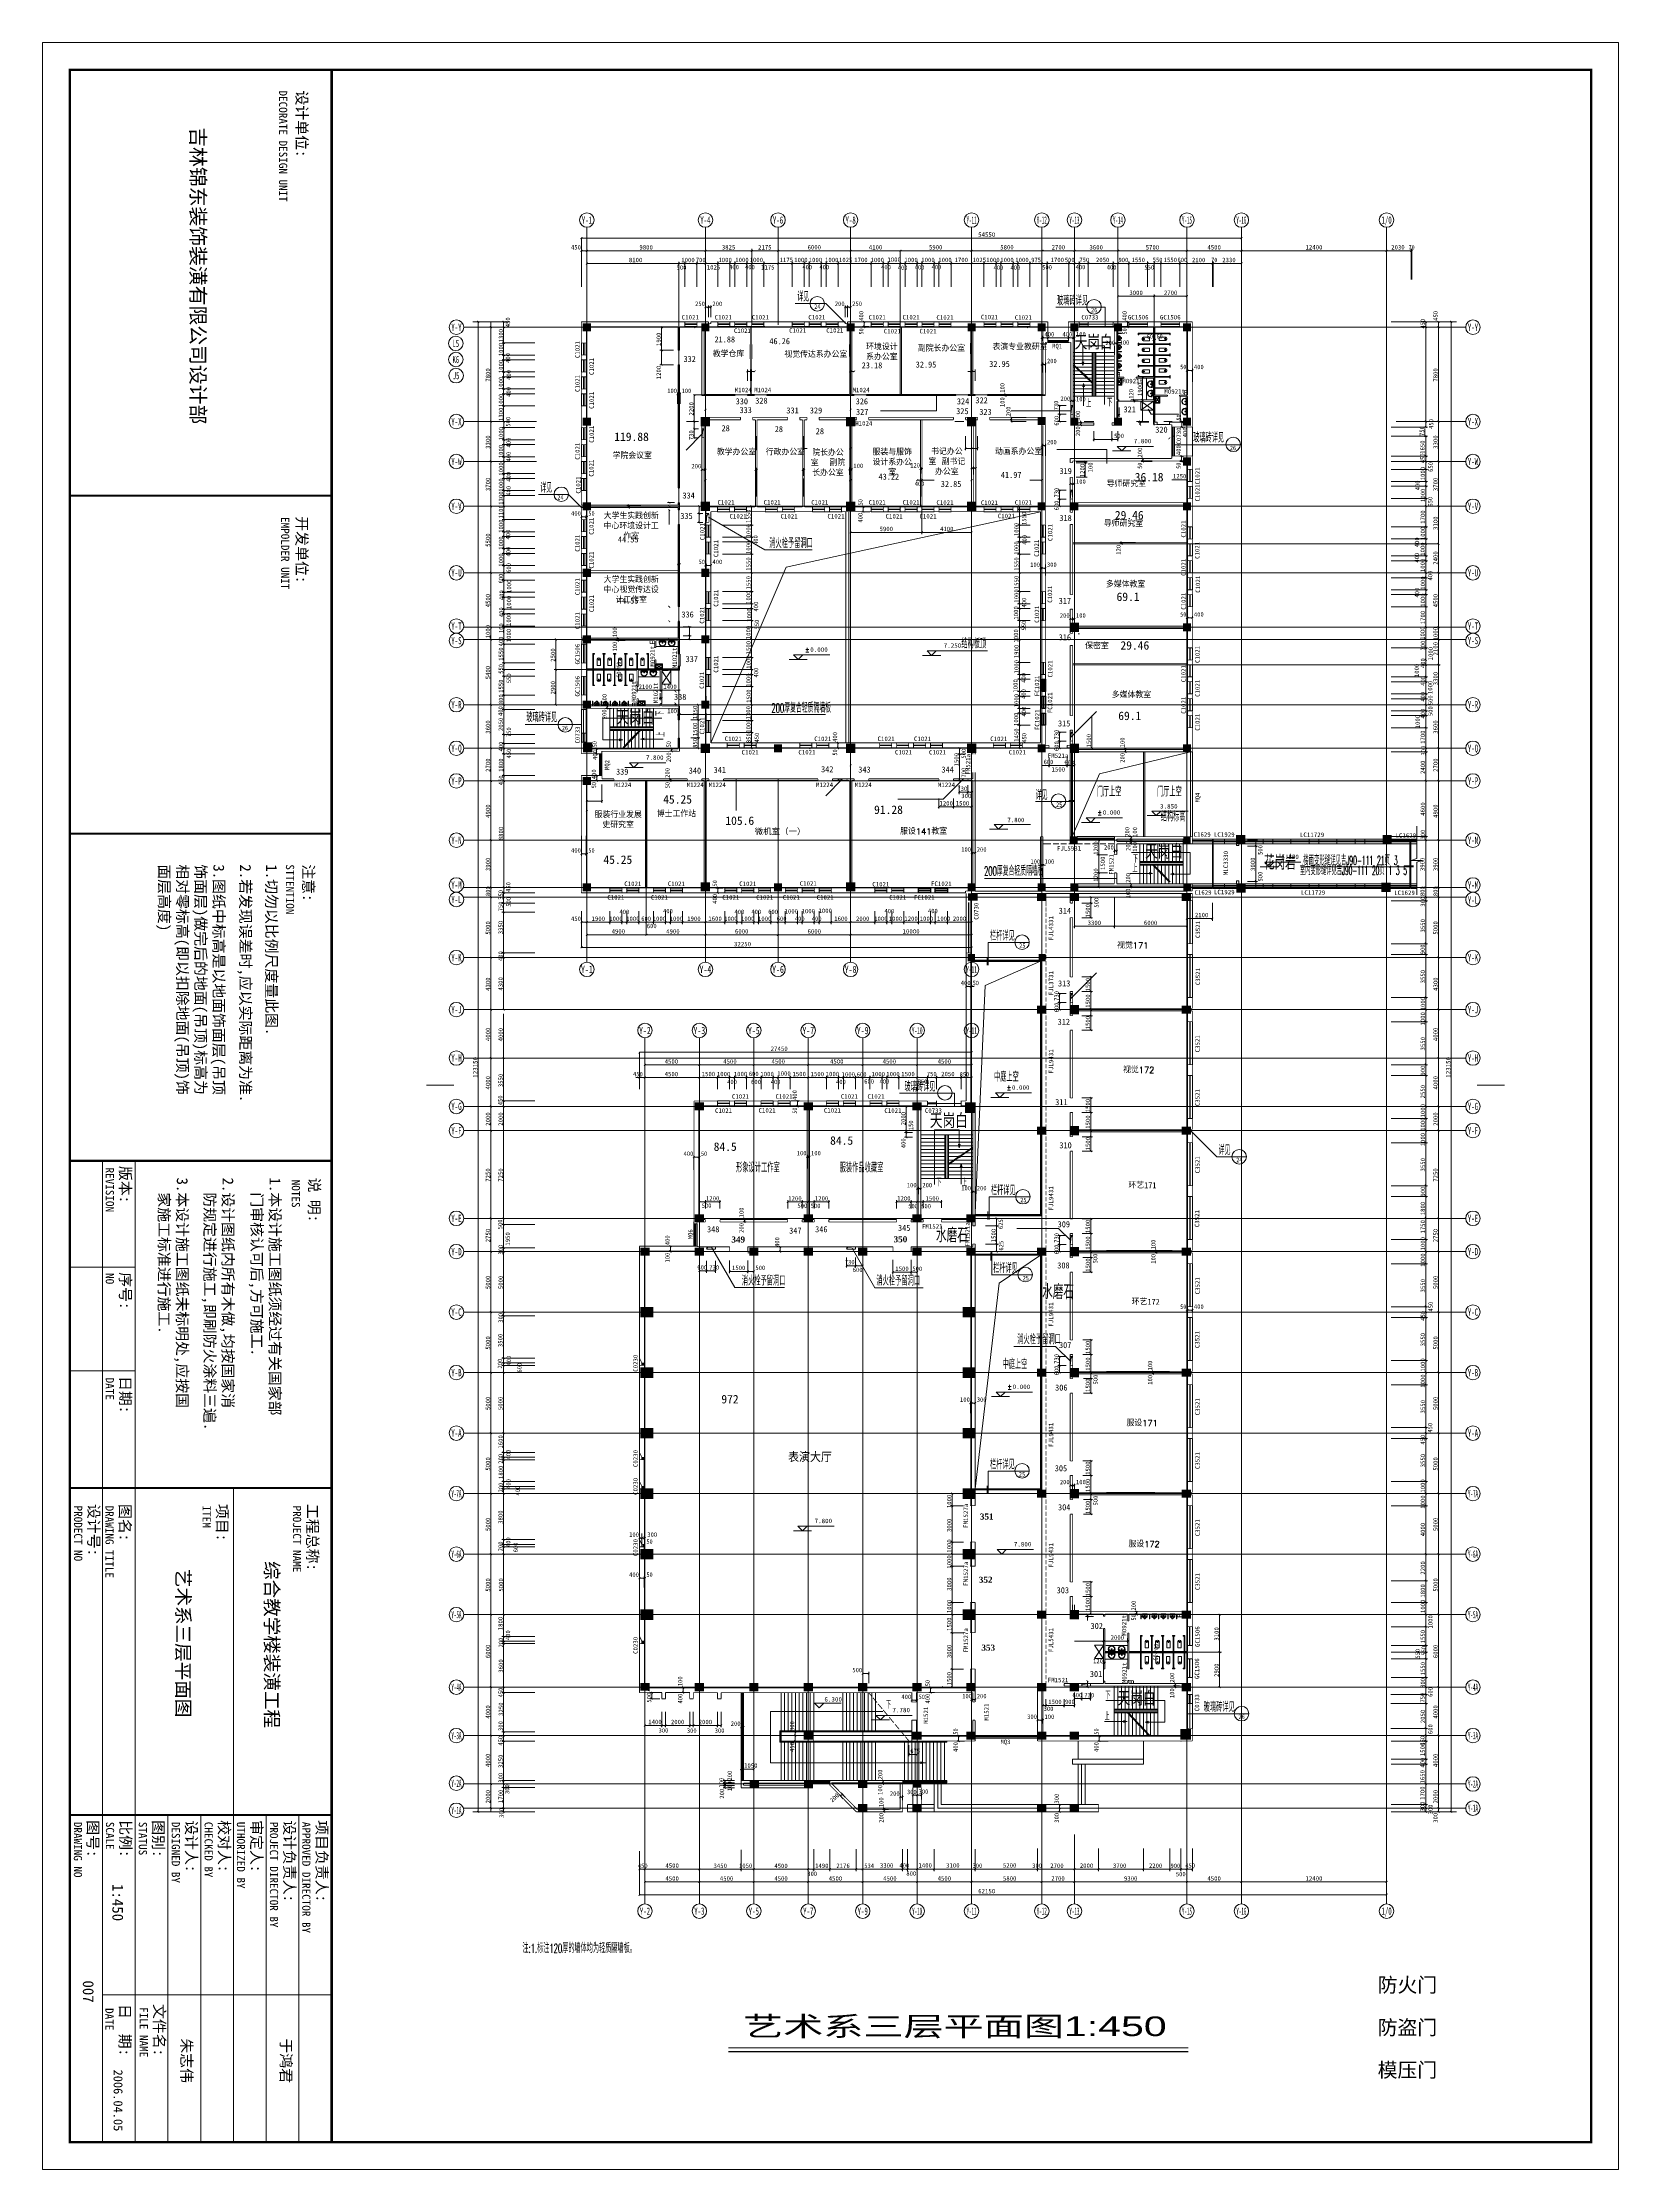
# Model space of a CAD drawing. Extents: x -307567 to 704339, y -10277 to 165507.
# Drawn here: x 80863 to 211123, y -10277 to 165506 of the extents above; entities that cross this region are included whole.
import ezdxf
from ezdxf.enums import TextEntityAlignment as Align

# ---------------------------------------------------------------- set-up
doc = ezdxf.new("R2010")
doc.units = 0
doc.header["$MEASUREMENT"] = 0
for name, color, linetype, lineweight in [('AXIS', 7, 'CONTINUOUS', 5), ('wode', 250, 'CONTINUOUS', 0), ('ziti', 32, 'CONTINUOUS', 0), ('我的', 255, 'CONTINUOUS', 0)]:
    doc.layers.add(name, color=color, linetype=linetype, lineweight=lineweight)
doc.layers.add('JELIBTLTC', color=3, linetype='CONTINUOUS')
doc.layers.add('中文', color=4, linetype='CONTINUOUS')
doc.styles.add('HZ', font='txt', dxfattribs={"width": 0.7, "height": 5, "bigfont": 'STF:宋体'})
doc.styles.add('JELIBTLZX1', font='arial.ttf', dxfattribs={"width": 0.65})
doc.styles.get("Standard").update_dxf_attribs({"font": 'txt', "height": 3})

msp = doc.modelspace()

# ---------------------------------------------------------------- hatches: boundary and pattern name
at = {"layer": '中文'}
h = msp.add_hatch(color=0, dxfattribs=at)
h.paths.add_polyline_path([(163754.59885, 112879.40978), (163607.3839, 112879.40978), (163607.3839, 111879.41923), (163754.59885, 111879.41923)])
h.paths.add_polyline_path([(163607.3839, 112879.40978), (163569.88437, 112879.40978), (163569.88437, 111879.41923), (163607.3839, 111879.41923)])
h.paths.add_polyline_path([(163569.88437, 112879.40978), (163454.6026, 112879.40978), (163454.6026, 111879.41923), (163569.88437, 111879.41923)])
h = msp.add_hatch(color=0, dxfattribs=at)
h.paths.add_polyline_path([(163754.59885, 110779.43603), (163614.37844, 110779.43603), (163614.37844, 110479.43978), (163754.59885, 110479.43978)])
h.paths.add_polyline_path([(163614.37844, 110779.43603), (163576.87891, 110779.43603), (163576.87891, 110479.43978), (163614.37844, 110479.43978)])
h.paths.add_polyline_path([(163576.87891, 110779.43603), (163454.6026, 110779.43603), (163454.6026, 110479.43978), (163576.87891, 110479.43978)])
h.paths.add_polyline_path([(163576.87891, 111479.42117), (163454.6026, 111479.42117), (163454.6026, 110779.43603), (163576.87891, 110779.43603)])
h.paths.add_polyline_path([(163614.37844, 111479.42117), (163576.87891, 111479.42117), (163576.87891, 110779.43603), (163614.37844, 110779.43603)])
h.paths.add_polyline_path([(163754.59885, 111479.42117), (163614.37844, 111479.42117), (163614.37844, 110779.43603), (163754.59885, 110779.43603)])
h.paths.add_polyline_path([(163754.59885, 110079.44173), (163621.37298, 110079.44173), (163621.37298, 109079.45117), (163754.59885, 109079.45117)])
h.paths.add_polyline_path([(163583.87345, 110079.44173), (163454.6026, 110079.44173), (163454.6026, 109079.45117), (163583.87345, 109079.45117)])
h.paths.add_polyline_path([(163621.37298, 110079.44173), (163583.87345, 110079.44173), (163583.87345, 109079.45117), (163621.37298, 109079.45117)])
h = msp.add_hatch(color=0, dxfattribs=at)
h.paths.add_polyline_path([(155654.7001, 95629.61625), (154654.73702, 95629.61625), (154654.73702, 95448.36241), (155654.7001, 95448.36241)])
h.paths.add_polyline_path([(155654.7001, 95448.36241), (154654.73702, 95448.36241), (154654.73702, 95410.86288), (155654.7001, 95410.86288)])
h.paths.add_polyline_path([(155654.7001, 95410.86288), (154654.73702, 95410.86288), (154654.73702, 95229.62735), (155654.7001, 95229.62735)])
h.paths.add_polyline_path([(154254.72981, 95410.86288), (153254.7301, 95410.86288), (153254.7301, 95229.62735), (154254.72981, 95229.62735)])
h.paths.add_polyline_path([(154254.72981, 95448.36241), (153254.7301, 95448.36241), (153254.7301, 95410.86288), (154254.72981, 95410.86288)])
h.paths.add_polyline_path([(154254.72981, 95629.61625), (153254.7301, 95629.61625), (153254.7301, 95448.36241), (154254.72981, 95448.36241)])

# ---------------------------------------------------------------- linework, layer by layer
at = {"layer": 'AXIS', "color": 0}
msp.add_lwpolyline([(211123.29347, 165506.44355), (80863.18581, 165506.44355), (80863.18581, -10277.09273), (211123.29347, -10277.09273)], close=True, dxfattribs=at)
at = {"layer": 'AXIS', "color": 0, "const_width": 180.29081}
msp.add_lwpolyline([(208869.65839, 163252.80847), (83116.82089, 163252.80847), (83116.82089, -8023.45765), (208869.65839, -8023.45765)], close=True, dxfattribs=at)
at = {"layer": 'JELIBTLTC', "color": 0, "const_width": 67.49915}
msp.add_lwpolyline([(157804.69764, 130879.18478), (157804.69764, 127129.23166)], dxfattribs=at)
at = {"layer": 'wode', "color": 0}
for p, q in [((125855.09701, 150235.97407), (125855.09701, 147245.49632)), ((135654.96231, 150235.97407), (135654.96231, 147245.49632)), ((141654.88731, 150235.97407), (141654.88731, 147245.49632)), ((147654.81231, 150235.97407), (147654.81231, 147245.49632)), ((157654.69952, 150235.97407), (157654.69952, 147245.49632)), ((163454.6026, 150235.97407), (163454.6026, 147245.49632)), ((166154.56886, 150235.97407), (166154.56886, 147245.49632)), ((169754.52386, 150235.97407), (169754.52386, 147245.49632)), ((175454.45261, 150235.97407), (175454.45261, 147245.49632)), ((179954.39636, 150235.97407), (179954.39636, 147245.49632)), ((191954.24636, 150235.97407), (191954.24636, 147245.49632)), ((125405.10264, 149345.47007), (125405.10264, 145324.2038)), ((125405.10264, 149345.47007), (179954.39636, 149345.47007)), ((125405.10264, 148295.48319), (125855.09701, 148295.48319)), ((125855.09701, 148445.48132), (125855.09701, 145939.67768)), ((125855.09701, 148295.48319), (135654.96231, 148295.48319)), ((135654.96231, 148443.29323), (135654.96231, 142182.7941)), ((135654.96231, 148295.48319), (141654.88731, 148295.48319)), ((135654.96231, 148293.29511), (139477.9736, 148293.29511)), ((139477.9736, 148443.29323), (139477.9736, 142182.7941)), ((139477.9736, 148293.29511), (141654.88731, 148293.29511)), ((141654.88731, 148443.29323), (141654.88731, 142182.7941)), ((141654.88731, 148295.48319), (147654.81231, 148295.48319)), ((147654.81231, 148295.48319), (157654.69952, 148295.48319)), ((151754.74885, 141979.04603), (151754.74885, 148295.48319)), ((157654.69952, 148295.48319), (163504.62639, 148295.48319)), ((163504.62639, 148295.48319), (166154.56886, 148295.48319)), ((166154.56886, 148295.48319), (169754.52386, 148295.48319)), ((169754.52386, 148295.48319), (175454.45261, 148295.48319)), ((175454.45261, 148295.48319), (179954.39636, 148295.48319)), ((179954.39636, 148295.48319), (191954.24636, 148295.48319)), ((191954.24636, 148445.48132), (191954.24636, 145911.00372)), ((191954.24636, 148295.48319), (194054.22011, 148295.48319)), ((193854.23482, 148295.48319), (194054.22011, 148295.48319)), ((193984.23807, 148445.48132), (193984.23807, 145911.00372)), ((194054.22011, 148445.48132), (194054.22011, 145911.00372)), ((125855.09701, 145532.84988), (125855.09701, 147395.49444)), ((125855.09701, 147245.49632), (147654.81231, 147245.49632)), ((125855.09701, 147245.49632), (147654.81231, 147245.49632)), ((125855.09701, 147245.49632), (125855.09701, 95169.51457)), ((133454.9776, 107179.48103), (133454.9776, 147395.49444)), ((133954.99576, 145324.2038), (133954.99576, 147395.49444)), ((133954.99576, 147245.49632), (134954.95885, 147245.49632)), ((134904.97168, 147245.49632), (135654.96231, 147245.49632)), ((134954.95885, 145324.2038), (134954.95885, 147395.49444)), ((135654.96231, 145510.88665), (135654.96231, 147401.08824)), ((135654.96231, 145532.84988), (135654.96231, 147395.49444)), ((135654.96231, 147245.49632), (135654.96231, 95169.51457)), ((136679.93729, 145324.2038), (136679.93729, 147401.08824)), ((137679.93699, 145324.2038), (137679.93699, 147401.08824)), ((138079.9442, 145324.2038), (138079.9442, 147401.08824)), ((139079.90729, 145324.2038), (139079.90729, 147401.08824)), ((139479.9145, 145324.2038), (139479.9145, 147401.08824)), ((140479.9142, 145324.2038), (140479.9142, 147401.08824)), ((141654.88731, 145510.88665), (141654.88731, 147401.08824)), ((141654.88731, 145324.2038), (141654.88731, 147401.08824)), ((142829.86041, 145324.2038), (142829.86041, 147401.08824)), ((143829.86012, 145324.2038), (143829.86012, 147401.08824)), ((144229.86733, 145324.2038), (144229.86733, 147401.08824)), ((145229.83041, 145324.2038), (145229.83041, 147401.08824)), ((145629.83762, 145324.2038), (145629.83762, 147401.08824)), ((146629.83733, 145324.2038), (146629.83733, 147401.08824)), ((147654.81231, 145510.88665), (147654.81231, 147401.08824)), ((147654.81231, 145510.88665), (147654.81231, 147401.08824)), ((147654.81231, 147251.09012), (149354.77885, 147251.09012)), ((147654.81231, 147245.49632), (147654.81231, 95169.51457)), ((149354.77885, 145324.2038), (149354.77885, 147401.08824)), ((149354.77885, 147251.09012), (150354.77856, 147251.09012)), ((150354.77856, 145324.2038), (150354.77856, 147401.08824)), ((150354.77856, 147251.09012), (150754.78577, 147251.09012)), ((150754.78577, 145324.2038), (150754.78577, 147401.08824)), ((150754.78577, 147251.09012), (151754.74885, 147251.09012)), ((151754.74885, 147251.09012), (152154.75606, 147251.09012)), ((152154.75606, 145324.2038), (152154.75606, 147401.08824)), ((152154.75606, 147251.09012), (153154.75577, 147251.09012)), ((153154.75577, 145324.2038), (153154.75577, 147401.08824)), ((153154.75577, 147251.09012), (153554.72635, 147251.09012)), ((153554.72635, 145324.2038), (153554.72635, 147401.08824)), ((153554.72635, 147251.09012), (154554.72606, 147251.09012)), ((154554.72606, 145324.2038), (154554.72606, 147401.08824)), ((154554.72606, 147251.09012), (154954.73327, 147251.09012)), ((154954.73327, 145324.2038), (154954.73327, 147401.08824)), ((154954.73327, 147251.09012), (155954.69635, 147251.09012)), ((155954.69635, 145324.2038), (155954.69635, 147401.08824)), ((155954.69635, 147251.09012), (157654.69952, 147251.09012)), ((157654.69952, 145510.88665), (157654.69952, 147401.08824)), ((157654.69952, 147251.09012), (158679.6745, 147251.09012)), ((157654.69952, 147245.49632), (157654.69952, 95169.51457)), ((158679.6745, 145324.2038), (158679.6745, 147401.08824)), ((158679.6745, 147251.09012), (159679.67421, 147251.09012)), ((159679.67421, 145324.2038), (159679.67421, 147401.08824)), ((159679.67421, 147251.09012), (160079.64479, 147251.09012)), ((160079.64479, 145324.2038), (160079.64479, 147401.08824)), ((160079.64479, 147251.09012), (161079.6445, 147251.09012)), ((161079.6445, 145324.2038), (161079.6445, 147401.08824)), ((161079.6445, 147251.09012), (161479.65171, 147251.09012)), ((161479.65171, 145324.2038), (161479.65171, 147401.08824)), ((161479.65171, 147251.09012), (162479.61479, 147251.09012)), ((162479.61479, 145324.2038), (162479.61479, 147401.08824)), ((162479.61479, 147251.09012), (163504.62639, 147251.09012)), ((163454.6026, 145510.88665), (163454.6026, 147401.08824)), ((163454.6026, 145510.88665), (163454.6026, 147401.08824)), ((163454.6026, 147245.49632), (163454.6026, 95169.51457)), ((163504.62639, 147251.09012), (163954.62077, 147251.09012)), ((163904.59698, 145324.2038), (163904.59698, 147401.08824)), ((163954.62077, 147251.09012), (165704.57448, 147251.09012)), ((165704.57448, 145324.2038), (165704.57448, 147401.08824)), ((165704.57448, 147251.09012), (166154.56886, 147251.09012)), ((166154.56886, 145510.88665), (166154.56886, 147401.08824)), ((166154.56886, 145510.88665), (166154.56886, 147401.08824)), ((166154.56886, 147251.09012), (167679.562, 147251.09012)), ((166154.56886, 147245.49632), (166154.56886, 95169.51457)), ((166554.57606, 145324.2038), (166554.57606, 147401.08824)), ((167304.56669, 145324.2038), (167304.56669, 147401.08824)), ((167679.562, 147251.09012), (169754.52386, 147251.09012)), ((169354.55327, 145324.2038), (169354.55327, 147401.08824)), ((169754.52386, 145510.88665), (169754.52386, 147401.08824)), ((169754.52386, 147251.09012), (170654.51261, 147251.09012)), ((169754.52386, 147245.49632), (169754.52386, 134179.14353)), ((170654.51261, 145324.2038), (170654.51261, 147401.08824)), ((170654.51261, 147251.09012), (172204.51764, 147251.09012)), ((172204.51764, 145324.2038), (172204.51764, 147401.08824)), ((172204.51764, 147251.09012), (172754.48636, 147251.09012)), ((172754.48636, 145324.2038), (172754.48636, 147401.08824)), ((172754.48636, 147251.09012), (173304.49169, 147251.09012)), ((173304.49169, 145324.2038), (173304.49169, 147401.08824)), ((173304.49169, 147251.09012), (179954.39636, 147251.09012)), ((174854.46011, 145324.2038), (174854.46011, 147401.08824)), ((174854.46011, 147251.09012), (175454.45261, 147251.09012)), ((175454.45261, 145510.88665), (175454.45261, 147401.08824)), ((175454.45261, 147245.49632), (175454.45261, 95169.51457)), ((177554.42636, 145510.88665), (177554.42636, 147401.08824)), ((177554.42636, 147245.49632), (177554.42636, 145324.2038)), ((177624.44501, 145510.88665), (177624.44501, 147401.08824)), ((177624.44501, 147245.49632), (177624.44501, 145324.2038)), ((179954.39636, 147245.49632), (179954.39636, 95169.51457)), ((191954.24636, 147245.49632), (191954.24636, 95169.51457)), ((169754.52386, 144685.95189), (169754.52386, 133882.15933)), ((169754.52386, 144535.95377), (172754.48636, 144535.95377)), ((172754.48636, 144685.95189), (172754.48636, 133882.15933)), ((172754.48636, 144535.95377), (175454.45261, 144535.95377)), ((175454.45261, 144685.95189), (175454.45261, 133882.15933)), ((119423.89078, 142429.04041), (116423.92828, 142429.04041)), ((116874.03252, 19280.57061), (116874.03252, 142429.04041)), ((117923.90953, 141979.04603), (117923.90953, 142429.04041)), ((118974.00627, 134179.14353), (118974.00627, 142429.04041)), ((133954.99576, 142429.04041), (134954.95885, 142429.04041)), ((135654.96231, 143777.03686), (135654.96231, 142814.2895)), ((135654.96231, 143627.03874), (135906.17987, 143627.03874)), ((135906.17987, 143777.03686), (135906.17987, 142814.2895)), ((135906.17987, 143627.03874), (136104.18765, 143627.03874)), ((136104.18765, 143777.03686), (136104.18765, 142814.2895)), ((136678.03301, 142429.04956), (140477.97331, 142429.04956)), ((142827.95614, 142429.04956), (146627.89643, 142429.04956)), ((145619.69371, 143925.16734), (143082.24984, 143925.16734)), ((145227.92614, 142429.04956), (145627.89673, 142429.04956)), ((147254.8051, 142279.04228), (145608.70751, 143925.16734)), ((147206.06304, 143777.03686), (147206.06304, 142814.2895)), ((147206.06304, 143627.03874), (147404.07081, 143627.03874)), ((147404.07081, 143777.03686), (147404.07081, 142814.2895)), ((147404.07081, 143627.03874), (147654.81231, 143627.03874)), ((147654.81231, 143777.03686), (147654.81231, 142814.2895)), ((148625.84509, 142429.04041), (149153.32873, 142429.04041)), ((148775.84322, 142029.05151), (148775.84322, 142429.04041)), ((149354.77885, 142429.04041), (150354.77856, 142429.04041)), ((150754.78577, 142429.04041), (151754.74885, 142429.04041)), ((152154.75606, 142429.04041), (153154.75577, 142429.04041)), ((153554.72635, 142429.04041), (154554.72606, 142429.04041)), ((154954.73327, 142429.04041), (155954.69635, 142429.04041)), ((158679.6745, 142429.04041), (159679.67421, 142429.04041)), ((160079.64479, 142429.04041), (161079.6445, 142429.04041)), ((161479.65171, 142429.04041), (162479.61479, 142429.04041)), ((168688.46052, 143637.01786), (164610.53298, 143637.01786)), ((166552.08586, 142429.04041), (169404.54044, 142429.04041)), ((167302.992, 142429.04041), (167302.992, 142029.04236)), ((168688.46052, 142029.04236), (168688.46052, 143637.01786)), ((169369.53111, 142029.04236), (169369.53111, 142429.04041)), ((170695.63758, 142429.04041), (170057.523, 142429.04041)), ((170545.63945, 142029.04236), (170545.63945, 142429.04041)), ((170654.51261, 142429.04041), (172204.51764, 142429.04041)), ((173304.49169, 142429.04041), (174854.46011, 142429.04041)), ((195347.62435, 142429.04041), (192324.22464, 142429.04041)), ((197747.48449, 142429.04041), (194747.52199, 142429.04041)), ((195197.62623, 141979.04603), (195197.62623, 142429.04041)), ((196247.50324, 141979.04603), (196247.50324, 142429.04041)), ((197297.59998, 19280.57061), (197297.59998, 142429.04041)), ((115674.04752, 141979.04603), (118974.00627, 141979.04603)), ((117924.01939, 134179.14353), (117924.01939, 141979.04603)), ((121691.77015, 141979.04603), (118849.23976, 141979.04603)), ((121568.28536, 140679.05923), (118849.23976, 140679.05923)), ((195197.62623, 141979.04603), (118974.00627, 141979.04603)), ((125405.10264, 139679.06868), (125405.10264, 140679.05923)), ((125586.33816, 139679.06868), (125586.33816, 140679.05923)), ((125623.8377, 139679.06868), (125623.8377, 140679.05923)), ((125805.07322, 139679.06868), (125805.07322, 140679.05923)), ((130975.13799, 141979.04603), (163754.59885, 141979.04603)), ((131887.4679, 141979.04603), (133004.03109, 141979.04603)), ((132037.46602, 140079.06673), (132037.46602, 141979.04603)), ((133954.99576, 142247.78657), (134954.95885, 142247.78657)), ((133954.99576, 142210.28704), (134954.95885, 142210.28704)), ((133954.99576, 142029.04236), (134954.95885, 142029.04236)), ((134960.12236, 141979.04603), (139468.41562, 141979.04603)), ((135354.96606, 140669.41885), (135354.96606, 139126.67385)), ((135554.95135, 140669.41885), (135554.95135, 139126.67385)), ((135654.96231, 140669.41885), (135654.96231, 139126.67385)), ((136678.03301, 142029.04236), (140565.0938, 142029.05151)), ((136688.94596, 142247.78657), (137688.94567, 142247.78657)), ((136688.94596, 142210.28704), (137688.94567, 142210.28704)), ((138081.92172, 142247.78657), (139081.92142, 142247.78657)), ((138081.92172, 142210.28704), (139081.92142, 142210.28704)), ((139453.91384, 142247.78657), (140453.91355, 142247.78657)), ((139453.91384, 142210.28704), (140453.91355, 142210.28704)), ((142827.95614, 142029.04236), (146627.89643, 142029.04236)), ((142838.86909, 142247.78657), (143838.8688, 142247.78657)), ((142838.86909, 142210.28704), (143838.8688, 142210.28704)), ((144231.84484, 142247.78657), (145231.84455, 142247.78657)), ((144231.84484, 142210.28704), (145231.84455, 142210.28704)), ((145227.92614, 142029.04236), (146715.01693, 142029.05151)), ((145603.83697, 142247.78657), (146603.83668, 142247.78657)), ((145603.83697, 142210.28704), (146603.83668, 142210.28704)), ((148625.84509, 142029.05151), (149153.32873, 142029.05151)), ((148625.84509, 141979.04603), (149153.32873, 141979.04603)), ((148775.84322, 141979.04603), (148775.84322, 142029.05151)), ((149354.77885, 142247.78657), (150354.77856, 142247.78657)), ((149354.77885, 142210.28704), (150354.77856, 142210.28704)), ((149354.77885, 142029.04236), (150354.77856, 142029.04236)), ((150754.78577, 142247.78657), (151754.74885, 142247.78657)), ((150754.78577, 142210.28704), (151754.74885, 142210.28704)), ((150754.78577, 142029.04236), (151754.74885, 142029.04236)), ((151754.74885, 142029.04236), (151754.74885, 136439.11284)), ((151874.75468, 142029.04236), (151874.75468, 136439.11284)), ((151874.75468, 142029.04236), (151874.75468, 136439.11284)), ((152154.75606, 142247.78657), (153154.75577, 142247.78657)), ((152154.75606, 142210.28704), (153154.75577, 142210.28704)), ((152154.75606, 142029.04236), (153154.75577, 142029.04236)), ((153554.72635, 142247.78657), (154554.72606, 142247.78657)), ((153554.72635, 142210.28704), (154554.72606, 142210.28704)), ((153554.72635, 142029.04236), (154554.72606, 142029.04236)), ((154954.73327, 142247.78657), (155954.69635, 142247.78657)), ((154954.73327, 142210.28704), (155954.69635, 142210.28704)), ((154954.73327, 142029.04236), (155954.69635, 142029.04236)), ((156283.80601, 141979.04603), (157040.38835, 141979.04603)), ((157554.68856, 140658.87211), (157554.68856, 139770.29984)), ((157654.69952, 140658.87211), (157654.69952, 139770.29984)), ((157754.67385, 140658.87211), (157754.67385, 139770.29984)), ((158679.6745, 142247.78657), (159679.67421, 142247.78657)), ((158679.6745, 142210.28704), (159679.67421, 142210.28704)), ((158679.6745, 142029.04236), (159679.67421, 142029.04236)), ((160079.64479, 142247.78657), (161079.6445, 142247.78657)), ((160079.64479, 142210.28704), (161079.6445, 142210.28704)), ((160079.64479, 142029.04236), (161079.6445, 142029.04236)), ((161479.65171, 142247.78657), (162479.61479, 142247.78657)), ((161479.65171, 142210.28704), (162479.61479, 142210.28704)), ((161479.65171, 142029.04236), (162479.61479, 142029.04236)), ((162074.37083, 141979.04603), (163322.54859, 141979.04603)), ((163454.6026, 141255.03775), (163454.6026, 140860.00179)), ((163454.6026, 141105.03962), (163554.61356, 141105.03962)), ((163554.61356, 141255.03775), (163554.61356, 140860.00179)), ((163554.61356, 141105.03962), (163954.62077, 141105.03962)), ((163954.62077, 141255.03775), (163954.62077, 140860.00179)), ((163954.62077, 141105.03962), (165654.58731, 141105.03962)), ((163954.62077, 140869.05625), (165654.58731, 140869.05625)), ((163954.62077, 140819.05992), (165654.58731, 140819.05992)), ((163954.62077, 140779.06103), (165654.58731, 140779.06103)), ((163954.62077, 140729.05555), (165704.57448, 140729.05555)), ((165654.58731, 141255.03775), (165654.58731, 140860.00179)), ((165654.58731, 141105.03962), (166054.59452, 141105.03962)), ((166054.59452, 141255.03775), (166054.59452, 140860.00179)), ((166054.59452, 141105.03962), (166154.56886, 141105.03962)), ((166154.56886, 141255.03775), (166154.56886, 140860.00179)), ((166552.08586, 142029.04236), (169454.52761, 142029.04236)), ((166554.57606, 142259.03826), (167302.992, 142259.03826)), ((166554.57606, 142189.03791), (167302.992, 142189.03791)), ((169352.24617, 142219.03937), (167285.70706, 142219.03937)), ((169454.52761, 140649.012), (169754.52386, 140649.012)), ((169653.01145, 141269.53952), (169909.53901, 141279.28061)), ((169653.01145, 141269.53952), (169909.53901, 141279.28061)), ((169653.01145, 140878.00999), (169653.01145, 141269.53952)), ((169653.01145, 140878.00999), (169653.01145, 141269.53952)), ((169654.54952, 141483.54136), (170032.54772, 141483.54136)), ((169654.54952, 141453.53991), (170032.54772, 141453.53991)), ((169909.53901, 141279.28061), (169654.54952, 141269.27402)), ((169909.53901, 141279.28061), (169654.54952, 141269.27402)), ((169654.54952, 140879.28256), (169654.54952, 141269.27402)), ((169654.54952, 140879.28256), (169654.54952, 141269.27402)), ((169654.54952, 140879.28256), (169909.53901, 140869.28512)), ((169654.54952, 140879.28256), (169909.53901, 140869.28512)), ((169654.54952, 140800.00804), (169654.54952, 140085.33801)), ((169654.54952, 140717.54752), (170032.54772, 140717.54752)), ((169654.54952, 140687.55522), (170032.54772, 140687.55522)), ((169754.52386, 140800.00804), (169754.52386, 140085.33801)), ((169794.25725, 141067.40276), (169795.35586, 141071.94372)), ((169794.25725, 141067.40276), (169795.35586, 141071.94372)), ((169795.35586, 141065.58089), (169794.25725, 141067.40276)), ((169795.35586, 141065.58089), (169794.25725, 141067.40276)), ((169795.35586, 141080.10097), (169798.57848, 141085.54829)), ((169795.35586, 141080.10097), (169798.57848, 141085.54829)), ((169795.35586, 141071.94372), (169795.35586, 141080.10097)), ((169795.35586, 141071.94372), (169795.35586, 141080.10097)), ((169795.35586, 141061.9646), (169795.35586, 141065.58089)), ((169795.35586, 141061.9646), (169795.35586, 141065.58089)), ((169796.41786, 141060.12441), (169795.35586, 141061.9646)), ((169796.41786, 141060.12441), (169795.35586, 141061.9646)), ((169796.41786, 141055.58345), (169796.41786, 141060.12441)), ((169796.41786, 141055.58345), (169796.41786, 141060.12441)), ((169797.47986, 141050.13614), (169796.41786, 141055.58345)), ((169797.47986, 141050.13614), (169796.41786, 141055.58345)), ((169800.77572, 141047.43536), (169797.47986, 141050.13614)), ((169800.77572, 141047.43536), (169797.47986, 141050.13614)), ((169798.57848, 141085.54829), (169800.77572, 141092.82664)), ((169798.57848, 141085.54829), (169800.77572, 141092.82664)), ((169800.77572, 141092.82664), (169805.13357, 141098.28312)), ((169800.77572, 141092.82664), (169805.13357, 141098.28312)), ((169802.97296, 141042.8944), (169800.77572, 141047.43536)), ((169802.97296, 141042.8944), (169800.77572, 141047.43536)), ((169810.55343, 141038.3626), (169802.97296, 141042.8944)), ((169810.55343, 141038.3626), (169802.97296, 141042.8944)), ((169805.13357, 141098.28312), (169810.55343, 141102.81492)), ((169805.13357, 141098.28312), (169810.55343, 141102.81492)), ((169810.55343, 141102.81492), (169819.30576, 141108.26224)), ((169810.55343, 141102.81492), (169819.30576, 141108.26224)), ((169817.10852, 141033.8308), (169810.55343, 141038.3626)), ((169817.10852, 141033.8308), (169810.55343, 141038.3626)), ((169825.86085, 141031.99977), (169817.10852, 141033.8308)), ((169825.86085, 141031.99977), (169817.10852, 141033.8308)), ((169819.30576, 141108.26224), (169826.95947, 141110.97217)), ((169819.30576, 141108.26224), (169826.95947, 141110.97217)), ((169835.63856, 141029.26237), (169825.86085, 141031.99977)), ((169835.63856, 141029.26237), (169825.86085, 141031.99977)), ((169826.95947, 141110.97217), (169835.63856, 141112.8032)), ((169826.95947, 141110.97217), (169835.63856, 141112.8032)), ((169835.63856, 141112.8032), (169844.3909, 141110.97217)), ((169835.63856, 141112.8032), (169844.3909, 141110.97217)), ((169843.25566, 141030.15958), (169835.63856, 141029.26237)), ((169843.25566, 141030.15958), (169835.63856, 141029.26237)), ((169851.97137, 141031.99977), (169843.25566, 141030.15958)), ((169851.97137, 141031.99977), (169843.25566, 141030.15958)), ((169844.3909, 141110.97217), (169853.06999, 141109.15029)), ((169844.3909, 141110.97217), (169853.06999, 141109.15029)), ((169859.58846, 141036.54072), (169851.97137, 141031.99977)), ((169859.58846, 141036.54072), (169851.97137, 141031.99977)), ((169853.06999, 141109.15029), (169860.7237, 141102.81492)), ((169853.06999, 141109.15029), (169860.7237, 141102.81492)), ((169866.14355, 141041.98804), (169859.58846, 141036.54072)), ((169866.14355, 141041.98804), (169859.58846, 141036.54072)), ((169860.7237, 141102.81492), (169867.24217, 141098.28312)), ((169860.7237, 141102.81492), (169867.24217, 141098.28312)), ((169870.50141, 141047.43536), (169866.14355, 141041.98804)), ((169870.50141, 141047.43536), (169866.14355, 141041.98804)), ((169867.24217, 141098.28312), (169871.60003, 141090.99561)), ((169867.24217, 141098.28312), (169871.60003, 141090.99561)), ((169873.79727, 141055.58345), (169870.50141, 141047.43536)), ((169873.79727, 141055.58345), (169870.50141, 141047.43536)), ((169871.60003, 141090.99561), (169875.92126, 141085.54829)), ((169871.60003, 141090.99561), (169875.92126, 141085.54829)), ((169875.92126, 141062.87096), (169873.79727, 141055.58345)), ((169875.92126, 141062.87096), (169873.79727, 141055.58345)), ((169875.92126, 141085.54829), (169877.0565, 141077.4002)), ((169875.92126, 141085.54829), (169877.0565, 141077.4002)), ((169877.0565, 141067.40276), (169875.92126, 141062.87096)), ((169877.0565, 141067.40276), (169875.92126, 141062.87096)), ((169877.0565, 141077.4002), (169877.0565, 141067.40276)), ((169877.0565, 141077.4002), (169877.0565, 141067.40276)), ((169909.75873, 141272.57903), (169909.53901, 141279.28061)), ((169909.75873, 141272.57903), (169909.53901, 141279.28061)), ((169909.53901, 140869.28512), (169910.82073, 140879.46566)), ((169909.53901, 140869.28512), (169910.82073, 140879.46566)), ((169911.88273, 141257.14344), (169909.75873, 141272.57903)), ((169911.88273, 141257.14344), (169909.75873, 141272.57903)), ((169910.82073, 140879.46566), (169912.98135, 140890.3603)), ((169910.82073, 140879.46566), (169912.98135, 140890.3603)), ((169910.82073, 140879.46566), (169910.82073, 140879.46566)), ((169910.82073, 140879.46566), (169910.82073, 140879.46566)), ((169914.07997, 141247.15516), (169911.88273, 141257.14344)), ((169914.07997, 141247.15516), (169911.88273, 141257.14344)), ((169912.98135, 140890.3603), (169914.07997, 140898.55417)), ((169912.98135, 140890.3603), (169914.07997, 140898.55417)), ((169917.30258, 141235.345), (169914.07997, 141247.15516)), ((169917.30258, 141235.345), (169914.07997, 141247.15516)), ((169914.07997, 140898.55417), (169917.30258, 140908.54245)), ((169914.07997, 140898.55417), (169917.30258, 140908.54245)), ((169920.63506, 141228.10327), (169917.30258, 141235.345)), ((169920.63506, 141228.10327), (169917.30258, 141235.345)), ((169917.30258, 140908.54245), (169923.85768, 140926.68797)), ((169917.30258, 140908.54245), (169923.85768, 140926.68797)), ((169926.05491, 141212.65852), (169920.63506, 141228.10327)), ((169926.05491, 141212.65852), (169920.63506, 141228.10327)), ((169923.85768, 140926.68797), (169928.25215, 140935.76073)), ((169923.85768, 140926.68797), (169928.25215, 140935.76073)), ((169930.41277, 141205.38932), (169926.05491, 141212.65852)), ((169930.41277, 141205.38932), (169926.05491, 141212.65852)), ((169928.25215, 140935.76073), (169933.70863, 140945.73986)), ((169928.25215, 140935.76073), (169933.70863, 140945.73986)), ((169932.61001, 141199.93285), (169930.41277, 141205.38932)), ((169932.61001, 141199.93285), (169930.41277, 141205.38932)), ((169938.02986, 141192.69112), (169932.61001, 141199.93285)), ((169938.02986, 141192.69112), (169932.61001, 141199.93285)), ((169933.70863, 140945.73986), (169940.2271, 140954.82177)), ((169933.70863, 140945.73986), (169940.2271, 140954.82177)), ((169943.48634, 141187.2438), (169938.02986, 141192.69112)), ((169943.48634, 141187.2438), (169938.02986, 141192.69112)), ((169940.2271, 140954.82177), (169953.30067, 140972.07925)), ((169940.2271, 140954.82177), (169953.30067, 140972.07925)), ((169947.84419, 141179.96544), (169943.48634, 141187.2438)), ((169947.84419, 141179.96544), (169943.48634, 141187.2438)), ((169966.37423, 141164.52985), (169947.84419, 141179.96544)), ((169966.37423, 141164.52985), (169947.84419, 141179.96544)), ((169953.30067, 140972.07925), (169960.91776, 140980.2365)), ((169953.30067, 140972.07925), (169960.91776, 140980.2365)), ((169960.91776, 140980.2365), (169968.53485, 140987.51485)), ((169960.91776, 140980.2365), (169968.53485, 140987.51485)), ((169971.79409, 141159.07337), (169966.37423, 141164.52985)), ((169971.79409, 141159.07337), (169966.37423, 141164.52985)), ((169968.53485, 140987.51485), (169977.28718, 140994.75658)), ((169968.53485, 140987.51485), (169977.28718, 140994.75658)), ((169978.34918, 141153.62605), (169971.79409, 141159.07337)), ((169978.34918, 141153.62605), (169971.79409, 141159.07337)), ((169977.28718, 140994.75658), (169992.52137, 141005.66037)), ((169977.28718, 140994.75658), (169992.52137, 141005.66037)), ((169984.86766, 141149.08509), (169978.34918, 141153.62605)), ((169984.86766, 141149.08509), (169978.34918, 141153.62605)), ((169992.52137, 141144.55329), (169984.86766, 141149.08509)), ((169992.52137, 141144.55329), (169984.86766, 141149.08509)), ((170000.17508, 141139.10597), (169992.52137, 141144.55329)), ((170000.17508, 141139.10597), (169992.52137, 141144.55329)), ((169992.52137, 141005.66037), (170001.2737, 141012.03236)), ((169992.52137, 141005.66037), (170001.2737, 141012.03236)), ((170009.95279, 141135.47137), (170000.17508, 141139.10597)), ((170009.95279, 141135.47137), (170000.17508, 141139.10597)), ((170001.2737, 141012.03236), (170008.85417, 141015.64865)), ((170001.2737, 141012.03236), (170008.85417, 141015.64865)), ((170008.85417, 141015.64865), (170018.6685, 141020.18045)), ((170008.85417, 141015.64865), (170018.6685, 141020.18045)), ((170018.6685, 141131.85508), (170009.95279, 141135.47137)), ((170018.6685, 141131.85508), (170009.95279, 141135.47137)), ((170027.38421, 141127.32328), (170018.6685, 141131.85508)), ((170027.38421, 141127.32328), (170018.6685, 141131.85508)), ((170018.6685, 141020.18045), (170027.38421, 141023.83336)), ((170018.6685, 141020.18045), (170027.38421, 141023.83336)), ((170032.80407, 141122.79148), (170027.38421, 141127.32328)), ((170032.80407, 141122.79148), (170027.38421, 141127.32328)), ((170027.38421, 141023.83336), (170036.09993, 141031.08425)), ((170027.38421, 141023.83336), (170036.09993, 141031.08425)), ((170032.54772, 141483.54136), (170032.54772, 141453.53991)), ((170032.54772, 140717.54752), (170032.54772, 140687.55522)), ((170038.26054, 141116.42864), (170032.80407, 141122.79148)), ((170038.26054, 141116.42864), (170032.80407, 141122.79148)), ((170036.09993, 141031.08425), (170041.5564, 141037.44708)), ((170036.09993, 141031.08425), (170041.5564, 141037.44708)), ((170041.5564, 141109.15029), (170038.26054, 141116.42864)), ((170041.5564, 141109.15029), (170038.26054, 141116.42864)), ((170048.11149, 141096.44293), (170041.5564, 141109.15029)), ((170048.11149, 141096.44293), (170041.5564, 141109.15029)), ((170041.5564, 141037.44708), (170044.81564, 141043.81908)), ((170041.5564, 141037.44708), (170044.81564, 141043.81908)), ((170044.81564, 141043.81908), (170048.11149, 141051.05165)), ((170044.81564, 141043.81908), (170048.11149, 141051.05165)), ((170051.33411, 141086.46381), (170048.11149, 141096.44293)), ((170051.33411, 141086.46381), (170048.11149, 141096.44293)), ((170048.11149, 141051.05165), (170051.33411, 141056.50813)), ((170048.11149, 141051.05165), (170051.33411, 141056.50813)), ((170052.43273, 141073.78391), (170051.33411, 141086.46381)), ((170052.43273, 141073.78391), (170051.33411, 141086.46381)), ((170051.33411, 141056.50813), (170052.43273, 141064.66537)), ((170051.33411, 141056.50813), (170052.43273, 141064.66537)), ((170052.43273, 141064.66537), (170052.43273, 141073.78391)), ((170052.43273, 141064.66537), (170052.43273, 141073.78391)), ((170053.53135, 141075.2762), (170055.54548, 141073.28038)), ((170053.53135, 141075.2762), (170055.54548, 141073.28038)), ((170695.63758, 142029.04236), (170057.523, 142029.04236)), ((170695.63758, 141979.04603), (170057.523, 141979.04603)), ((170545.63945, 141979.04603), (170545.63945, 142029.04236)), ((170644.51517, 142269.03569), (172194.52021, 142269.03569)), ((170644.51517, 142193.66127), (172194.52021, 142193.66127)), ((170654.51261, 142029.04236), (172204.51764, 142029.04236)), ((171429.51513, 141479.04618), (171429.51513, 141354.05079)), ((171429.51513, 141479.04618), (172694.50175, 141479.04618)), ((171479.50229, 141354.05079), (171429.51513, 141354.05079)), ((171429.51513, 140579.05743), (171429.51513, 140654.05649)), ((171479.50229, 140654.05649), (171429.51513, 140654.05649)), ((171479.50229, 141429.04986), (171479.50229, 141354.05079)), ((171479.50229, 141429.04986), (172694.50175, 141429.04986)), ((171479.50229, 140604.06017), (171479.50229, 140654.05649)), ((171850.13975, 140862.63848), (171850.13975, 141142.63986)), ((171850.13975, 141142.63986), (172374.03457, 141142.63986)), ((171850.13975, 140862.63848), (171850.13975, 141142.63986)), ((171850.13975, 141142.63986), (172374.03457, 141142.63986)), ((172374.03457, 140862.63848), (171850.13975, 140862.63848)), ((172374.03457, 140862.63848), (171850.13975, 140862.63848)), ((172374.03457, 141142.63986), (172374.03457, 140862.63848)), ((172374.03457, 141142.63986), (172374.03457, 140862.63848)), ((172694.50175, 141080.92493), (172694.50175, 140493.59402)), ((172694.50175, 140930.92681), (172754.48636, 140930.92681)), ((172754.48636, 141312.39482), (172754.48636, 140762.16976)), ((172754.48636, 141080.92493), (172754.48636, 140493.59402)), ((172754.48636, 140930.92681), (172814.50758, 140930.92681)), ((174079.49421, 141479.04618), (172814.50758, 141479.04618)), ((174029.47042, 141429.04986), (172814.50758, 141429.04986)), ((172814.50758, 141080.92493), (172814.50758, 140493.59402)), ((173164.27127, 140882.40447), (173164.27127, 141162.39669)), ((173164.27127, 141162.39669), (173688.16609, 141162.39669)), ((173164.27127, 140882.40447), (173164.27127, 141162.39669)), ((173164.27127, 141162.39669), (173688.16609, 141162.39669)), ((173688.16609, 140882.40447), (173164.27127, 140882.40447)), ((173688.16609, 140882.40447), (173164.27127, 140882.40447)), ((173304.49169, 142269.03569), (174854.46011, 142269.03569)), ((173304.49169, 142193.66127), (174854.46011, 142193.66127)), ((173304.49169, 142029.04236), (174854.46011, 142029.04236)), ((173688.16609, 141162.39669), (173688.16609, 140882.40447)), ((173688.16609, 141162.39669), (173688.16609, 140882.40447)), ((174029.47042, 141429.04986), (174029.47042, 141354.05079)), ((174079.49421, 141354.05079), (174029.47042, 141354.05079)), ((174029.47042, 140604.06017), (174029.47042, 140654.05649)), ((174079.49421, 140654.05649), (174029.47042, 140654.05649)), ((174079.49421, 141479.04618), (174079.49421, 141354.05079)), ((174079.49421, 140579.05743), (174079.49421, 140654.05649)), ((195347.62435, 141979.04603), (192743.82389, 141979.04603)), ((198497.58498, 141979.04603), (195197.62623, 141979.04603)), ((195197.62623, 134179.14353), (195197.62623, 141979.04603)), ((196247.6131, 134179.14353), (196247.6131, 141979.04603)), ((121568.28536, 139679.06868), (118849.23976, 139679.06868)), ((121568.28536, 139279.07978), (118849.23976, 139279.07978)), ((125405.10264, 138279.08923), (125405.10264, 139279.07978)), ((125586.33816, 138279.08923), (125586.33816, 139279.07978)), ((125623.8377, 138279.08923), (125623.8377, 139279.07978)), ((125805.07322, 138279.08923), (125805.07322, 139279.07978)), ((131887.4679, 140079.06673), (133004.03109, 140079.06673)), ((131887.4679, 138879.08173), (133004.03109, 138879.08173)), ((132037.46602, 138879.08173), (132037.46602, 140079.06673)), ((139359.90867, 140560.2802), (139359.90867, 139352.96192)), ((139479.9145, 140560.2802), (139479.9145, 139352.96192)), ((147554.80135, 140553.34974), (147554.80135, 139559.27342)), ((147654.81231, 140553.34974), (147654.81231, 139559.27342)), ((147754.82327, 140553.34974), (147754.82327, 139559.27342)), ((151754.74885, 140432.04389), (151754.74885, 139448.11148)), ((151874.75468, 140432.04389), (151874.75468, 139448.11148)), ((163454.6026, 139051.84874), (163454.6026, 138235.34588)), ((163454.6026, 138901.85061), (163554.61356, 138901.85061)), ((163554.61356, 139051.84874), (163554.61356, 138235.34588)), ((163554.61356, 138901.85061), (163754.59885, 138901.85061)), ((163754.59885, 139051.84874), (163754.59885, 138235.34588)), ((169454.52761, 139880.07019), (166054.59452, 139880.07019)), ((167630.56359, 139880.07019), (166054.59452, 139880.07019)), ((167630.56359, 139580.07394), (166054.59452, 139580.07394)), ((167630.56359, 139280.07769), (166054.59452, 139280.07769)), ((167630.56359, 138980.08144), (166054.59452, 138980.08144)), ((167630.56359, 138980.08144), (166054.59452, 138980.08144)), ((166894.67191, 138135.26168), (166114.57912, 138871.86747)), ((166860.54148, 138817.67808), (166782.90573, 139107.45717)), ((168650.52154, 140447.65343), (166860.54148, 140447.65343)), ((166860.54148, 140447.65343), (166860.54148, 138817.67808)), ((166860.54148, 138817.67808), (166938.17722, 139107.45717)), ((167630.56359, 136280.11519), (167630.56359, 139880.07019)), ((167705.56265, 136280.11519), (167705.56265, 139880.07019)), ((167855.56078, 136280.11519), (167855.56078, 139880.07019)), ((167930.55984, 136280.11519), (167930.55984, 139880.07019)), ((169454.52761, 139580.07394), (167930.55984, 139580.07394)), ((169454.52761, 139280.07769), (167930.55984, 139280.07769)), ((169454.52761, 138980.08144), (167930.55984, 138980.08144)), ((168650.52154, 135587.71967), (168650.52154, 140447.65343)), ((169454.52761, 140415.01529), (169454.52761, 139700.34527)), ((169653.01145, 140531.54215), (169909.53901, 140541.28324)), ((169653.01145, 140531.54215), (169909.53901, 140541.28324)), ((169653.01145, 140140.02178), (169653.01145, 140531.54215)), ((169653.01145, 140140.02178), (169653.01145, 140531.54215)), ((169653.01145, 139781.55153), (169909.53901, 139791.29262)), ((169653.01145, 139781.55153), (169909.53901, 139791.29262)), ((169653.01145, 139390.03115), (169653.01145, 139781.55153)), ((169653.01145, 139390.03115), (169653.01145, 139781.55153)), ((169653.01145, 138991.56201), (169909.53901, 139001.3031)), ((169653.01145, 138991.56201), (169909.53901, 139001.3031)), ((169653.01145, 138600.04164), (169653.01145, 138991.56201)), ((169653.01145, 138600.04164), (169653.01145, 138991.56201)), ((169909.53901, 140541.28324), (169654.54952, 140531.28581)), ((169909.53901, 140541.28324), (169654.54952, 140531.28581)), ((169654.54952, 140141.29435), (169654.54952, 140531.28581)), ((169654.54952, 140141.29435), (169654.54952, 140531.28581)), ((169654.54952, 140519.0179), (169754.52386, 140519.0179)), ((169654.54952, 140141.29435), (169909.53901, 140131.29691)), ((169654.54952, 140141.29435), (169909.53901, 140131.29691)), ((169654.54952, 139983.56011), (170032.54772, 139983.56011)), ((169654.54952, 139953.55866), (170032.54772, 139953.55866)), ((169909.53901, 139791.29262), (169654.54952, 139781.29518)), ((169909.53901, 139791.29262), (169654.54952, 139781.29518)), ((169654.54952, 139391.30372), (169654.54952, 139781.29518)), ((169654.54952, 139391.30372), (169654.54952, 139781.29518)), ((169654.54952, 139391.30372), (169909.53901, 139381.30629)), ((169654.54952, 139391.30372), (169909.53901, 139381.30629)), ((169654.54952, 139206.57092), (170032.54772, 139206.57092)), ((169654.54952, 139176.56947), (170032.54772, 139176.56947)), ((169909.53901, 139001.3031), (169654.54952, 138991.30567)), ((169909.53901, 139001.3031), (169654.54952, 138991.30567)), ((169654.54952, 138601.31421), (169654.54952, 138991.30567)), ((169654.54952, 138601.31421), (169654.54952, 138991.30567)), ((169794.25725, 140329.41455), (169795.35586, 140333.95551)), ((169794.25725, 140329.41455), (169795.35586, 140333.95551)), ((169795.35586, 140327.58352), (169794.25725, 140329.41455)), ((169795.35586, 140327.58352), (169794.25725, 140329.41455)), ((169794.25725, 139579.42393), (169795.35586, 139583.96489)), ((169794.25725, 139579.42393), (169795.35586, 139583.96489)), ((169795.35586, 139577.5929), (169794.25725, 139579.42393)), ((169795.35586, 139577.5929), (169794.25725, 139579.42393)), ((169795.35586, 140342.11276), (169798.57848, 140347.55092)), ((169795.35586, 140342.11276), (169798.57848, 140347.55092)), ((169795.35586, 140333.95551), (169795.35586, 140342.11276)), ((169795.35586, 140333.95551), (169795.35586, 140342.11276)), ((169795.35586, 140323.96723), (169795.35586, 140327.58352)), ((169795.35586, 140323.96723), (169795.35586, 140327.58352)), ((169796.41786, 140322.1362), (169795.35586, 140323.96723)), ((169796.41786, 140322.1362), (169795.35586, 140323.96723)), ((169795.35586, 139592.12213), (169798.57848, 139597.5603)), ((169795.35586, 139592.12213), (169798.57848, 139597.5603)), ((169795.35586, 139583.96489), (169795.35586, 139592.12213)), ((169795.35586, 139583.96489), (169795.35586, 139592.12213)), ((169795.35586, 139573.97661), (169795.35586, 139577.5929)), ((169795.35586, 139573.97661), (169795.35586, 139577.5929)), ((169796.41786, 139572.14558), (169795.35586, 139573.97661)), ((169796.41786, 139572.14558), (169795.35586, 139573.97661)), ((169796.41786, 140317.59524), (169796.41786, 140322.1362)), ((169796.41786, 140317.59524), (169796.41786, 140322.1362)), ((169797.47986, 140312.14792), (169796.41786, 140317.59524)), ((169797.47986, 140312.14792), (169796.41786, 140317.59524)), ((169796.41786, 139567.60462), (169796.41786, 139572.14558)), ((169796.41786, 139567.60462), (169796.41786, 139572.14558)), ((169797.47986, 139562.1573), (169796.41786, 139567.60462)), ((169797.47986, 139562.1573), (169796.41786, 139567.60462)), ((169800.77572, 140309.44715), (169797.47986, 140312.14792)), ((169800.77572, 140309.44715), (169797.47986, 140312.14792)), ((169800.77572, 139559.45653), (169797.47986, 139562.1573)), ((169800.77572, 139559.45653), (169797.47986, 139562.1573)), ((169798.57848, 140347.55092), (169800.77572, 140354.83843)), ((169798.57848, 140347.55092), (169800.77572, 140354.83843)), ((169798.57848, 139597.5603), (169800.77572, 139604.8478)), ((169798.57848, 139597.5603), (169800.77572, 139604.8478)), ((169800.77572, 140354.83843), (169805.13357, 140360.28575)), ((169800.77572, 140354.83843), (169805.13357, 140360.28575)), ((169802.97296, 140304.90619), (169800.77572, 140309.44715)), ((169802.97296, 140304.90619), (169800.77572, 140309.44715)), ((169800.77572, 139604.8478), (169805.13357, 139610.29512)), ((169800.77572, 139604.8478), (169805.13357, 139610.29512)), ((169802.97296, 139554.91557), (169800.77572, 139559.45653)), ((169802.97296, 139554.91557), (169800.77572, 139559.45653)), ((169810.55343, 140300.37439), (169802.97296, 140304.90619)), ((169810.55343, 140300.37439), (169802.97296, 140304.90619)), ((169810.55343, 139550.38376), (169802.97296, 139554.91557)), ((169810.55343, 139550.38376), (169802.97296, 139554.91557)), ((169805.13357, 140360.28575), (169810.55343, 140364.82671)), ((169805.13357, 140360.28575), (169810.55343, 140364.82671)), ((169805.13357, 139610.29512), (169810.55343, 139614.83608)), ((169805.13357, 139610.29512), (169810.55343, 139614.83608)), ((169810.55343, 140364.82671), (169819.30576, 140370.27403)), ((169810.55343, 140364.82671), (169819.30576, 140370.27403)), ((169817.10852, 140295.83343), (169810.55343, 140300.37439)), ((169817.10852, 140295.83343), (169810.55343, 140300.37439)), ((169810.55343, 139614.83608), (169819.30576, 139620.2834)), ((169810.55343, 139614.83608), (169819.30576, 139620.2834)), ((169817.10852, 139545.84281), (169810.55343, 139550.38376)), ((169817.10852, 139545.84281), (169810.55343, 139550.38376)), ((169825.86085, 140294.01155), (169817.10852, 140295.83343)), ((169825.86085, 140294.01155), (169817.10852, 140295.83343)), ((169825.86085, 139544.02093), (169817.10852, 139545.84281)), ((169825.86085, 139544.02093), (169817.10852, 139545.84281)), ((169819.30576, 140370.27403), (169826.95947, 140372.98395)), ((169819.30576, 140370.27403), (169826.95947, 140372.98395)), ((169819.30576, 139620.2834), (169826.95947, 139622.99333)), ((169819.30576, 139620.2834), (169826.95947, 139622.99333)), ((169835.63856, 140291.26501), (169825.86085, 140294.01155)), ((169835.63856, 140291.26501), (169825.86085, 140294.01155)), ((169835.63856, 139541.27438), (169825.86085, 139544.02093)), ((169835.63856, 139541.27438), (169825.86085, 139544.02093)), ((169826.95947, 140372.98395), (169835.63856, 140374.81499)), ((169826.95947, 140372.98395), (169835.63856, 140374.81499)), ((169826.95947, 139622.99333), (169835.63856, 139624.82436)), ((169826.95947, 139622.99333), (169835.63856, 139624.82436)), ((169835.63856, 140374.81499), (169844.3909, 140372.98395)), ((169835.63856, 140374.81499), (169844.3909, 140372.98395)), ((169843.25566, 140292.17137), (169835.63856, 140291.26501)), ((169843.25566, 140292.17137), (169835.63856, 140291.26501)), ((169835.63856, 139624.82436), (169844.3909, 139622.99333)), ((169835.63856, 139624.82436), (169844.3909, 139622.99333)), ((169843.25566, 139542.18074), (169835.63856, 139541.27438)), ((169843.25566, 139542.18074), (169835.63856, 139541.27438)), ((169851.97137, 140294.01155), (169843.25566, 140292.17137)), ((169851.97137, 140294.01155), (169843.25566, 140292.17137)), ((169851.97137, 139544.02093), (169843.25566, 139542.18074)), ((169851.97137, 139544.02093), (169843.25566, 139542.18074)), ((169844.3909, 140372.98395), (169853.06999, 140371.15292)), ((169844.3909, 140372.98395), (169853.06999, 140371.15292)), ((169844.3909, 139622.99333), (169853.06999, 139621.1623)), ((169844.3909, 139622.99333), (169853.06999, 139621.1623)), ((169859.58846, 140298.55251), (169851.97137, 140294.01155)), ((169859.58846, 140298.55251), (169851.97137, 140294.01155)), ((169859.58846, 139548.56189), (169851.97137, 139544.02093)), ((169859.58846, 139548.56189), (169851.97137, 139544.02093)), ((169853.06999, 140371.15292), (169860.7237, 140364.82671)), ((169853.06999, 140371.15292), (169860.7237, 140364.82671)), ((169853.06999, 139621.1623), (169860.7237, 139614.83608)), ((169853.06999, 139621.1623), (169860.7237, 139614.83608)), ((169866.14355, 140303.99068), (169859.58846, 140298.55251)), ((169866.14355, 140303.99068), (169859.58846, 140298.55251)), ((169866.14355, 139554.00005), (169859.58846, 139548.56189)), ((169866.14355, 139554.00005), (169859.58846, 139548.56189)), ((169860.7237, 140364.82671), (169867.24217, 140360.28575)), ((169860.7237, 140364.82671), (169867.24217, 140360.28575)), ((169860.7237, 139614.83608), (169867.24217, 139610.29512)), ((169860.7237, 139614.83608), (169867.24217, 139610.29512)), ((169870.50141, 140309.44715), (169866.14355, 140303.99068)), ((169870.50141, 140309.44715), (169866.14355, 140303.99068)), ((169870.50141, 139559.45653), (169866.14355, 139554.00005)), ((169870.50141, 139559.45653), (169866.14355, 139554.00005)), ((169867.24217, 140360.28575), (169871.60003, 140353.0074)), ((169867.24217, 140360.28575), (169871.60003, 140353.0074)), ((169867.24217, 139610.29512), (169871.60003, 139603.01677)), ((169867.24217, 139610.29512), (169871.60003, 139603.01677)), ((169873.79727, 140317.59524), (169870.50141, 140309.44715)), ((169873.79727, 140317.59524), (169870.50141, 140309.44715)), ((169873.79727, 139567.60462), (169870.50141, 139559.45653)), ((169873.79727, 139567.60462), (169870.50141, 139559.45653)), ((169871.60003, 140353.0074), (169875.92126, 140347.55092)), ((169871.60003, 140353.0074), (169875.92126, 140347.55092)), ((169871.60003, 139603.01677), (169875.92126, 139597.5603)), ((169871.60003, 139603.01677), (169875.92126, 139597.5603)), ((169875.92126, 140324.87359), (169873.79727, 140317.59524)), ((169875.92126, 140324.87359), (169873.79727, 140317.59524)), ((169875.92126, 139574.88297), (169873.79727, 139567.60462)), ((169875.92126, 139574.88297), (169873.79727, 139567.60462)), ((169875.92126, 140347.55092), (169877.0565, 140339.40283)), ((169875.92126, 140347.55092), (169877.0565, 140339.40283)), ((169877.0565, 140329.41455), (169875.92126, 140324.87359)), ((169877.0565, 140329.41455), (169875.92126, 140324.87359)), ((169875.92126, 139597.5603), (169877.0565, 139589.41221)), ((169875.92126, 139597.5603), (169877.0565, 139589.41221)), ((169877.0565, 139579.42393), (169875.92126, 139574.88297)), ((169877.0565, 139579.42393), (169875.92126, 139574.88297)), ((169877.0565, 140339.40283), (169877.0565, 140329.41455)), ((169877.0565, 140339.40283), (169877.0565, 140329.41455)), ((169877.0565, 139589.41221), (169877.0565, 139579.42393)), ((169877.0565, 139589.41221), (169877.0565, 139579.42393)), ((169909.75873, 140534.59082), (169909.53901, 140541.28324)), ((169909.75873, 140534.59082), (169909.53901, 140541.28324)), ((169909.53901, 140131.29691), (169910.82073, 140141.46829)), ((169909.53901, 140131.29691), (169910.82073, 140141.46829)), ((169909.75873, 139784.6002), (169909.53901, 139791.29262)), ((169909.75873, 139784.6002), (169909.53901, 139791.29262)), ((169909.53901, 139381.30629), (169910.82073, 139391.47767)), ((169909.53901, 139381.30629), (169910.82073, 139391.47767)), ((169909.75873, 138994.61068), (169909.53901, 139001.3031)), ((169909.75873, 138994.61068), (169909.53901, 139001.3031)), ((169911.88273, 140519.15522), (169909.75873, 140534.59082)), ((169911.88273, 140519.15522), (169909.75873, 140534.59082)), ((169911.88273, 139769.1646), (169909.75873, 139784.6002)), ((169911.88273, 139769.1646), (169909.75873, 139784.6002)), ((169911.88273, 138979.17508), (169909.75873, 138994.61068)), ((169911.88273, 138979.17508), (169909.75873, 138994.61068)), ((169910.82073, 140141.46829), (169912.98135, 140152.37209)), ((169910.82073, 140141.46829), (169912.98135, 140152.37209)), ((169910.82073, 140141.46829), (169910.82073, 140141.46829)), ((169910.82073, 140141.46829), (169910.82073, 140141.46829)), ((169910.82073, 139391.47767), (169912.98135, 139402.38146)), ((169910.82073, 139391.47767), (169912.98135, 139402.38146)), ((169910.82073, 139391.47767), (169910.82073, 139391.47767)), ((169910.82073, 139391.47767), (169910.82073, 139391.47767)), ((169914.07997, 140509.16695), (169911.88273, 140519.15522)), ((169914.07997, 140509.16695), (169911.88273, 140519.15522)), ((169914.07997, 139759.17632), (169911.88273, 139769.1646)), ((169914.07997, 139759.17632), (169911.88273, 139769.1646)), ((169914.07997, 138969.17765), (169911.88273, 138979.17508)), ((169914.07997, 138969.17765), (169911.88273, 138979.17508)), ((169912.98135, 140152.37209), (169914.07997, 140160.56596)), ((169912.98135, 140152.37209), (169914.07997, 140160.56596)), ((169912.98135, 139402.38146), (169914.07997, 139410.57533)), ((169912.98135, 139402.38146), (169914.07997, 139410.57533)), ((169917.30258, 140497.35679), (169914.07997, 140509.16695)), ((169917.30258, 140497.35679), (169914.07997, 140509.16695)), ((169914.07997, 140160.56596), (169917.30258, 140170.55423)), ((169914.07997, 140160.56596), (169917.30258, 140170.55423)), ((169917.30258, 139747.36616), (169914.07997, 139759.17632)), ((169917.30258, 139747.36616), (169914.07997, 139759.17632)), ((169914.07997, 139410.57533), (169917.30258, 139420.56361)), ((169914.07997, 139410.57533), (169917.30258, 139420.56361)), ((169917.30258, 138957.37665), (169914.07997, 138969.17765)), ((169917.30258, 138957.37665), (169914.07997, 138969.17765)), ((169920.63506, 140490.11506), (169917.30258, 140497.35679)), ((169920.63506, 140490.11506), (169917.30258, 140497.35679)), ((169917.30258, 140170.55423), (169923.85768, 140188.69976)), ((169917.30258, 140170.55423), (169923.85768, 140188.69976)), ((169920.63506, 139740.12443), (169917.30258, 139747.36616)), ((169920.63506, 139740.12443), (169917.30258, 139747.36616)), ((169917.30258, 139420.56361), (169923.85768, 139438.70913)), ((169917.30258, 139420.56361), (169923.85768, 139438.70913)), ((169920.63506, 138950.13492), (169917.30258, 138957.37665)), ((169920.63506, 138950.13492), (169917.30258, 138957.37665)), ((169926.05491, 140474.67031), (169920.63506, 140490.11506)), ((169926.05491, 140474.67031), (169920.63506, 140490.11506)), ((169926.05491, 139724.67968), (169920.63506, 139740.12443)), ((169926.05491, 139724.67968), (169920.63506, 139740.12443)), ((169926.05491, 138934.69017), (169920.63506, 138950.13492)), ((169926.05491, 138934.69017), (169920.63506, 138950.13492)), ((169923.85768, 140188.69976), (169928.25215, 140197.77252)), ((169923.85768, 140188.69976), (169928.25215, 140197.77252)), ((169923.85768, 139438.70913), (169928.25215, 139447.7819)), ((169923.85768, 139438.70913), (169928.25215, 139447.7819)), ((169930.41277, 140467.40111), (169926.05491, 140474.67031)), ((169930.41277, 140467.40111), (169926.05491, 140474.67031)), ((169930.41277, 139717.41048), (169926.05491, 139724.67968)), ((169930.41277, 139717.41048), (169926.05491, 139724.67968)), ((169930.41277, 138927.42097), (169926.05491, 138934.69017)), ((169930.41277, 138927.42097), (169926.05491, 138934.69017)), ((169928.25215, 140197.77252), (169933.70863, 140207.74249)), ((169928.25215, 140197.77252), (169933.70863, 140207.74249)), ((169928.25215, 139447.7819), (169933.70863, 139457.75187)), ((169928.25215, 139447.7819), (169933.70863, 139457.75187)), ((169932.61001, 140461.94463), (169930.41277, 140467.40111)), ((169932.61001, 140461.94463), (169930.41277, 140467.40111)), ((169932.61001, 139711.95401), (169930.41277, 139717.41048)), ((169932.61001, 139711.95401), (169930.41277, 139717.41048)), ((169932.61001, 138921.9645), (169930.41277, 138927.42097)), ((169932.61001, 138921.9645), (169930.41277, 138927.42097)), ((169938.02986, 140454.7029), (169932.61001, 140461.94463)), ((169938.02986, 140454.7029), (169932.61001, 140461.94463)), ((169938.02986, 139704.71228), (169932.61001, 139711.95401)), ((169938.02986, 139704.71228), (169932.61001, 139711.95401)), ((169938.02986, 138914.72276), (169932.61001, 138921.9645)), ((169938.02986, 138914.72276), (169932.61001, 138921.9645)), ((169933.70863, 140207.74249), (169940.2271, 140216.83356)), ((169933.70863, 140207.74249), (169940.2271, 140216.83356)), ((169933.70863, 139457.75187), (169940.2271, 139466.84294)), ((169933.70863, 139457.75187), (169940.2271, 139466.84294)), ((169943.48634, 140449.25558), (169938.02986, 140454.7029)), ((169943.48634, 140449.25558), (169938.02986, 140454.7029)), ((169943.48634, 139699.26496), (169938.02986, 139704.71228)), ((169943.48634, 139699.26496), (169938.02986, 139704.71228)), ((169943.48634, 138909.27544), (169938.02986, 138914.72276)), ((169943.48634, 138909.27544), (169938.02986, 138914.72276)), ((169940.2271, 140216.83356), (169953.30067, 140234.09104)), ((169940.2271, 140216.83356), (169953.30067, 140234.09104)), ((169940.2271, 139466.84294), (169953.30067, 139484.10041)), ((169940.2271, 139466.84294), (169953.30067, 139484.10041)), ((169947.84419, 140441.97723), (169943.48634, 140449.25558)), ((169947.84419, 140441.97723), (169943.48634, 140449.25558)), ((169947.84419, 139691.98661), (169943.48634, 139699.26496)), ((169947.84419, 139691.98661), (169943.48634, 139699.26496)), ((169947.84419, 138901.99709), (169943.48634, 138909.27544)), ((169947.84419, 138901.99709), (169943.48634, 138909.27544)), ((169966.37423, 140426.54164), (169947.84419, 140441.97723)), ((169966.37423, 140426.54164), (169947.84419, 140441.97723)), ((169966.37423, 139676.55101), (169947.84419, 139691.98661)), ((169966.37423, 139676.55101), (169947.84419, 139691.98661)), ((169966.37423, 138886.5615), (169947.84419, 138901.99709)), ((169966.37423, 138886.5615), (169947.84419, 138901.99709)), ((169953.30067, 140234.09104), (169960.91776, 140242.24828)), ((169953.30067, 140234.09104), (169960.91776, 140242.24828)), ((169953.30067, 139484.10041), (169960.91776, 139492.25766)), ((169953.30067, 139484.10041), (169960.91776, 139492.25766)), ((169960.91776, 140242.24828), (169968.53485, 140249.52664)), ((169960.91776, 140242.24828), (169968.53485, 140249.52664)), ((169960.91776, 139492.25766), (169968.53485, 139499.53601)), ((169960.91776, 139492.25766), (169968.53485, 139499.53601)), ((169971.79409, 140421.08516), (169966.37423, 140426.54164)), ((169971.79409, 140421.08516), (169966.37423, 140426.54164)), ((169971.79409, 139671.09454), (169966.37423, 139676.55101)), ((169971.79409, 139671.09454), (169966.37423, 139676.55101)), ((169971.79409, 138881.10502), (169966.37423, 138886.5615)), ((169971.79409, 138881.10502), (169966.37423, 138886.5615)), ((169968.53485, 140249.52664), (169977.28718, 140256.76837)), ((169968.53485, 140249.52664), (169977.28718, 140256.76837)), ((169968.53485, 139499.53601), (169977.28718, 139506.77774)), ((169968.53485, 139499.53601), (169977.28718, 139506.77774)), ((169978.34918, 140415.62869), (169971.79409, 140421.08516)), ((169978.34918, 140415.62869), (169971.79409, 140421.08516)), ((169978.34918, 139665.63806), (169971.79409, 139671.09454)), ((169978.34918, 139665.63806), (169971.79409, 139671.09454)), ((169978.34918, 138875.64855), (169971.79409, 138881.10502)), ((169978.34918, 138875.64855), (169971.79409, 138881.10502)), ((169977.28718, 140256.76837), (169992.52137, 140267.66301)), ((169977.28718, 140256.76837), (169992.52137, 140267.66301)), ((169977.28718, 139506.77774), (169992.52137, 139517.67238)), ((169977.28718, 139506.77774), (169992.52137, 139517.67238)), ((169984.86766, 140411.09688), (169978.34918, 140415.62869)), ((169984.86766, 140411.09688), (169978.34918, 140415.62869)), ((169984.86766, 139661.10626), (169978.34918, 139665.63806)), ((169984.86766, 139661.10626), (169978.34918, 139665.63806)), ((169984.86766, 138871.11674), (169978.34918, 138875.64855)), ((169984.86766, 138871.11674), (169978.34918, 138875.64855)), ((169992.52137, 140406.56508), (169984.86766, 140411.09688)), ((169992.52137, 140406.56508), (169984.86766, 140411.09688)), ((169992.52137, 139656.57445), (169984.86766, 139661.10626)), ((169992.52137, 139656.57445), (169984.86766, 139661.10626)), ((169992.52137, 138866.58494), (169984.86766, 138871.11674)), ((169992.52137, 138866.58494), (169984.86766, 138871.11674)), ((170000.17508, 140401.11776), (169992.52137, 140406.56508)), ((170000.17508, 140401.11776), (169992.52137, 140406.56508)), ((169992.52137, 140267.66301), (170001.2737, 140274.04415)), ((169992.52137, 140267.66301), (170001.2737, 140274.04415)), ((170000.17508, 139651.12713), (169992.52137, 139656.57445)), ((170000.17508, 139651.12713), (169992.52137, 139656.57445)), ((169992.52137, 139517.67238), (170001.2737, 139524.05353)), ((169992.52137, 139517.67238), (170001.2737, 139524.05353)), ((170009.95279, 140397.48316), (170000.17508, 140401.11776)), ((170009.95279, 140397.48316), (170000.17508, 140401.11776)), ((170009.95279, 139647.49254), (170000.17508, 139651.12713)), ((170009.95279, 139647.49254), (170000.17508, 139651.12713)), ((170001.2737, 140274.04415), (170008.85417, 140277.66044)), ((170001.2737, 140274.04415), (170008.85417, 140277.66044)), ((170001.2737, 139524.05353), (170008.85417, 139527.66981)), ((170001.2737, 139524.05353), (170008.85417, 139527.66981)), ((170008.85417, 140277.66044), (170018.6685, 140282.19224)), ((170008.85417, 140277.66044), (170018.6685, 140282.19224)), ((170008.85417, 139527.66981), (170018.6685, 139532.20162)), ((170008.85417, 139527.66981), (170018.6685, 139532.20162)), ((170018.6685, 140393.86687), (170009.95279, 140397.48316)), ((170018.6685, 140393.86687), (170009.95279, 140397.48316)), ((170018.6685, 139643.87625), (170009.95279, 139647.49254)), ((170018.6685, 139643.87625), (170009.95279, 139647.49254)), ((170027.38421, 140389.33507), (170018.6685, 140393.86687)), ((170027.38421, 140389.33507), (170018.6685, 140393.86687)), ((170018.6685, 140282.19224), (170027.38421, 140285.84515)), ((170018.6685, 140282.19224), (170027.38421, 140285.84515)), ((170027.38421, 139639.34444), (170018.6685, 139643.87625)), ((170027.38421, 139639.34444), (170018.6685, 139643.87625)), ((170018.6685, 139532.20162), (170027.38421, 139535.85453)), ((170018.6685, 139532.20162), (170027.38421, 139535.85453)), ((170032.80407, 140384.79411), (170027.38421, 140389.33507)), ((170032.80407, 140384.79411), (170027.38421, 140389.33507)), ((170027.38421, 140285.84515), (170036.09993, 140293.09604)), ((170027.38421, 140285.84515), (170036.09993, 140293.09604)), ((170032.80407, 139634.80348), (170027.38421, 139639.34444)), ((170032.80407, 139634.80348), (170027.38421, 139639.34444)), ((170027.38421, 139535.85453), (170036.09993, 139543.10541)), ((170027.38421, 139535.85453), (170036.09993, 139543.10541)), ((170032.54772, 139983.56011), (170032.54772, 139953.55866)), ((170032.54772, 139206.57092), (170032.54772, 139176.56947)), ((170038.26054, 140378.44043), (170032.80407, 140384.79411)), ((170038.26054, 140378.44043), (170032.80407, 140384.79411)), ((170038.26054, 139628.4498), (170032.80407, 139634.80348)), ((170038.26054, 139628.4498), (170032.80407, 139634.80348)), ((170036.09993, 140293.09604), (170041.5564, 140299.45887)), ((170036.09993, 140293.09604), (170041.5564, 140299.45887)), ((170036.09993, 139543.10541), (170041.5564, 139549.46825)), ((170036.09993, 139543.10541), (170041.5564, 139549.46825)), ((170041.5564, 140371.15292), (170038.26054, 140378.44043)), ((170041.5564, 140371.15292), (170038.26054, 140378.44043)), ((170041.5564, 139621.1623), (170038.26054, 139628.4498)), ((170041.5564, 139621.1623), (170038.26054, 139628.4498)), ((170048.11149, 140358.45472), (170041.5564, 140371.15292)), ((170048.11149, 140358.45472), (170041.5564, 140371.15292)), ((170041.5564, 140299.45887), (170044.81564, 140305.83086)), ((170041.5564, 140299.45887), (170044.81564, 140305.83086)), ((170048.11149, 139608.46409), (170041.5564, 139621.1623)), ((170048.11149, 139608.46409), (170041.5564, 139621.1623)), ((170041.5564, 139549.46825), (170044.81564, 139555.84024)), ((170041.5564, 139549.46825), (170044.81564, 139555.84024)), ((170044.81564, 140305.83086), (170048.11149, 140313.06344)), ((170044.81564, 140305.83086), (170048.11149, 140313.06344)), ((170044.81564, 139555.84024), (170048.11149, 139563.07281)), ((170044.81564, 139555.84024), (170048.11149, 139563.07281)), ((170051.33411, 140348.47559), (170048.11149, 140358.45472)), ((170051.33411, 140348.47559), (170048.11149, 140358.45472)), ((170048.11149, 140313.06344), (170051.33411, 140318.51991)), ((170048.11149, 140313.06344), (170051.33411, 140318.51991)), ((170051.33411, 139598.48497), (170048.11149, 139608.46409)), ((170051.33411, 139598.48497), (170048.11149, 139608.46409)), ((170048.11149, 139563.07281), (170051.33411, 139568.52929)), ((170048.11149, 139563.07281), (170051.33411, 139568.52929)), ((170052.43273, 140335.78654), (170051.33411, 140348.47559)), ((170052.43273, 140335.78654), (170051.33411, 140348.47559)), ((170051.33411, 140318.51991), (170052.43273, 140326.67716)), ((170051.33411, 140318.51991), (170052.43273, 140326.67716)), ((170052.43273, 139585.79592), (170051.33411, 139598.48497)), ((170052.43273, 139585.79592), (170051.33411, 139598.48497)), ((170051.33411, 139568.52929), (170052.43273, 139576.68654)), ((170051.33411, 139568.52929), (170052.43273, 139576.68654)), ((170052.43273, 140326.67716), (170052.43273, 140335.78654)), ((170052.43273, 140326.67716), (170052.43273, 140335.78654)), ((170052.43273, 139576.68654), (170052.43273, 139585.79592)), ((170052.43273, 139576.68654), (170052.43273, 139585.79592)), ((170053.53135, 140337.28799), (170055.54548, 140335.29217)), ((170053.53135, 140337.28799), (170055.54548, 140335.29217)), ((170053.53135, 139587.29736), (170055.54548, 139585.30154)), ((170053.53135, 139587.29736), (170055.54548, 139585.30154)), ((171429.51513, 140579.05743), (171429.51513, 140479.06478)), ((171479.50229, 140479.06478), (171429.51513, 140479.06478)), ((171429.51513, 139679.06868), (171429.51513, 139779.07048)), ((171479.50229, 139779.07048), (171429.51513, 139779.07048)), ((171429.51513, 139679.06868), (171429.51513, 139579.07603)), ((171479.50229, 139579.07603), (171429.51513, 139579.07603)), ((171429.51513, 138779.07993), (171429.51513, 138879.08173)), ((171479.50229, 138879.08173), (171429.51513, 138879.08173)), ((171479.50229, 140604.05101), (172694.50175, 140604.05101)), ((171479.50229, 140554.06384), (172694.50175, 140554.06384)), ((171479.50229, 140554.06384), (171479.50229, 140479.06478)), ((171479.50229, 139704.07142), (171479.50229, 139779.07048)), ((171479.50229, 139704.08057), (172694.50175, 139704.08057)), ((171479.50229, 139654.07509), (172694.50175, 139654.07509)), ((171479.50229, 139654.07509), (171479.50229, 139579.07603)), ((171479.50229, 138804.08267), (171479.50229, 138879.08173)), ((171850.13975, 139972.65632), (171850.13975, 140252.64855)), ((171850.13975, 140252.64855), (172374.03457, 140252.64855)), ((171850.13975, 139972.65632), (171850.13975, 140252.64855)), ((171850.13975, 140252.64855), (172374.03457, 140252.64855)), ((172374.03457, 139972.65632), (171850.13975, 139972.65632)), ((172374.03457, 139972.65632), (171850.13975, 139972.65632)), ((171850.13975, 139062.66098), (171850.13975, 139342.66236)), ((171850.13975, 139342.66236), (172374.03457, 139342.66236)), ((171850.13975, 139062.66098), (171850.13975, 139342.66236)), ((171850.13975, 139342.66236), (172374.03457, 139342.66236)), ((172374.03457, 139062.66098), (171850.13975, 139062.66098)), ((172374.03457, 139062.66098), (171850.13975, 139062.66098)), ((172374.03457, 140252.64855), (172374.03457, 139972.65632)), ((172374.03457, 140252.64855), (172374.03457, 139972.65632)), ((172374.03457, 139342.66236), (172374.03457, 139062.66098)), ((172374.03457, 139342.66236), (172374.03457, 139062.66098)), ((172814.50758, 140604.05101), (174029.47042, 140604.05101)), ((172814.50758, 140554.06384), (174029.47042, 140554.06384)), ((172814.50758, 139704.08057), (174029.47042, 139704.08057)), ((172814.50758, 139654.07509), (174029.47042, 139654.07509)), ((173164.27127, 139972.40913), (173164.27127, 140252.41051)), ((173164.27127, 140252.41051), (173688.16609, 140252.41051)), ((173164.27127, 139972.40913), (173164.27127, 140252.41051)), ((173164.27127, 140252.41051), (173688.16609, 140252.41051)), ((173688.16609, 139972.40913), (173164.27127, 139972.40913)), ((173688.16609, 139972.40913), (173164.27127, 139972.40913)), ((173164.27127, 139102.42183), (173164.27127, 139382.42322)), ((173164.27127, 139382.42322), (173688.16609, 139382.42322)), ((173164.27127, 139102.42183), (173164.27127, 139382.42322)), ((173164.27127, 139382.42322), (173688.16609, 139382.42322)), ((173688.16609, 139102.42183), (173164.27127, 139102.42183)), ((173688.16609, 139102.42183), (173164.27127, 139102.42183)), ((173688.16609, 140252.41051), (173688.16609, 139972.40913)), ((173688.16609, 140252.41051), (173688.16609, 139972.40913)), ((173688.16609, 139382.42322), (173688.16609, 139102.42183)), ((173688.16609, 139382.42322), (173688.16609, 139102.42183)), ((174029.47042, 140554.06384), (174029.47042, 140479.06478)), ((174079.49421, 140479.06478), (174029.47042, 140479.06478)), ((174029.47042, 139704.07142), (174029.47042, 139779.07048)), ((174079.49421, 139779.07048), (174029.47042, 139779.07048)), ((174029.47042, 139654.07509), (174029.47042, 139579.07603)), ((174079.49421, 139579.07603), (174029.47042, 139579.07603)), ((174029.47042, 138804.08267), (174029.47042, 138879.08173)), ((174079.49421, 138879.08173), (174029.47042, 138879.08173)), ((174079.49421, 140579.05743), (174079.49421, 140479.06478)), ((174079.49421, 139679.06868), (174079.49421, 139779.07048)), ((174079.49421, 139679.06868), (174079.49421, 139579.07603)), ((174079.49421, 138779.07993), (174079.49421, 138879.08173)), ((121568.28536, 138279.08923), (118849.23976, 138279.08923)), ((121568.28536, 137879.09118), (118849.23976, 137879.09118)), ((125405.10264, 136879.10978), (125405.10264, 137879.09118)), ((125586.33816, 136879.10978), (125586.33816, 137879.09118)), ((125623.8377, 136879.10978), (125623.8377, 137879.09118)), ((125805.07322, 136879.10978), (125805.07322, 137879.09118)), ((139080.52984, 138328.27074), (139379.90354, 138328.27074)), ((139120.51957, 138478.26887), (139120.51957, 137555.08095)), ((139379.90354, 138328.27074), (139677.51945, 138328.27074)), ((139419.92989, 138478.26887), (139419.92989, 137555.08095)), ((147654.81231, 138478.26887), (147654.81231, 137555.08095)), ((147654.81231, 138328.27074), (147954.40573, 138328.27074)), ((157354.70327, 138328.27074), (157654.69952, 138328.27074)), ((157654.69952, 138478.26887), (157654.69952, 137555.08095)), ((157654.69952, 138328.27074), (157954.69577, 138328.27074)), ((157954.69577, 138478.26887), (157954.69577, 137555.08095)), ((167630.56359, 138680.08519), (166054.59452, 138680.08519)), ((167630.56359, 138680.08519), (166054.59452, 138680.08519)), ((166550.36469, 138380.08894), (166054.59452, 138380.08894)), ((167630.56359, 138380.08894), (166054.59452, 138380.08894)), ((166550.36469, 138380.08894), (166054.59452, 138380.08894)), ((166868.08533, 138080.09269), (166054.59452, 138080.09269)), ((166868.08533, 138080.09269), (166054.59452, 138080.09269)), ((167185.80596, 137780.09644), (166054.59452, 137780.09644)), ((167185.80596, 137780.09644), (166054.59452, 137780.09644)), ((167503.48998, 137480.09104), (166054.59452, 137480.10019)), ((167503.48998, 137480.09104), (166054.59452, 137480.10019)), ((167630.56359, 137180.10394), (166054.59452, 137180.10394)), ((166055.58328, 136280.11519), (166055.58328, 138800.08186)), ((166864.67961, 138083.30616), (166104.58169, 138801.02484)), ((166232.64405, 138680.09435), (166105.57044, 138680.08519)), ((166232.64405, 138680.08519), (166105.57044, 138680.08519)), ((167630.56359, 138380.08894), (166635.39781, 138380.08894)), ((166916.27808, 137336.12616), (166838.64234, 137046.34707)), ((166866.95009, 138003.78444), (166864.67961, 138083.30616)), ((166944.18301, 138085.58579), (166866.95009, 138003.78444)), ((166896.94239, 138055.74913), (166894.67191, 138135.26168)), ((166974.21193, 138137.54132), (166896.94239, 138055.74913)), ((166916.27808, 135475.00136), (166916.27808, 137336.12616)), ((166916.27808, 137336.12616), (166993.95045, 137046.34707)), ((166946.45349, 138006.07323), (166944.18301, 138085.58579)), ((167630.56359, 137360.10353), (166946.45349, 138006.07323)), ((166976.48241, 138058.02876), (166974.21193, 138137.54132)), ((167630.56359, 138080.09269), (166976.48241, 138080.09269)), ((167630.56359, 137440.38511), (166976.48241, 138058.02876)), ((167630.56359, 137780.09644), (167270.80246, 137780.09644)), ((167630.56359, 137480.10019), (167588.48648, 137480.10019)), ((169454.52761, 138680.08519), (167930.55984, 138680.08519)), ((169454.52761, 138380.08894), (167930.55984, 138380.08894)), ((169454.52761, 138080.09269), (167930.55984, 138080.09269)), ((169454.52761, 137780.09644), (167930.55984, 137780.09644)), ((169454.52761, 137480.10019), (167930.55984, 137480.10019)), ((169454.52761, 137180.10394), (167930.55984, 137180.10394)), ((169654.54952, 138601.31421), (169909.53901, 138591.30762)), ((169654.54952, 138601.31421), (169909.53901, 138591.30762)), ((169654.54952, 138423.57595), (170032.54772, 138423.57595)), ((169654.54952, 138393.58365), (170032.54772, 138393.58365)), ((169660.99475, 137190.5866), (169660.99475, 137750.58021)), ((169660.99475, 137750.58021), (170070.99939, 137750.58021)), ((170070.99939, 137190.5866), (169660.99475, 137190.5866)), ((169712.30026, 137703.91637), (170019.80374, 137703.91637)), ((169712.30026, 137237.2596), (169712.30026, 137703.91637)), ((169712.30026, 137703.91637), (169858.2335, 137482.40729)), ((169712.30026, 137237.2596), (169858.2335, 137458.75952)), ((170019.80374, 137237.2596), (169712.30026, 137237.2596)), ((169794.25725, 138789.43441), (169795.35586, 138793.97537)), ((169794.25725, 138789.43441), (169795.35586, 138793.97537)), ((169795.35586, 138787.60338), (169794.25725, 138789.43441)), ((169795.35586, 138787.60338), (169794.25725, 138789.43441)), ((169795.35586, 138802.13262), (169798.57848, 138807.57078)), ((169795.35586, 138802.13262), (169798.57848, 138807.57078)), ((169795.35586, 138793.97537), (169795.35586, 138802.13262)), ((169795.35586, 138793.97537), (169795.35586, 138802.13262)), ((169795.35586, 138783.98709), (169795.35586, 138787.60338)), ((169795.35586, 138783.98709), (169795.35586, 138787.60338)), ((169796.41786, 138782.15606), (169795.35586, 138783.98709)), ((169796.41786, 138782.15606), (169795.35586, 138783.98709)), ((169796.41786, 138777.6151), (169796.41786, 138782.15606)), ((169796.41786, 138777.6151), (169796.41786, 138782.15606)), ((169797.47986, 138772.16778), (169796.41786, 138777.6151)), ((169797.47986, 138772.16778), (169796.41786, 138777.6151)), ((169800.77572, 138769.46701), (169797.47986, 138772.16778)), ((169800.77572, 138769.46701), (169797.47986, 138772.16778)), ((169798.57848, 138807.57078), (169800.77572, 138814.85829)), ((169798.57848, 138807.57078), (169800.77572, 138814.85829)), ((169800.77572, 138814.85829), (169805.13357, 138820.30561)), ((169800.77572, 138814.85829), (169805.13357, 138820.30561)), ((169802.97296, 138764.92605), (169800.77572, 138769.46701)), ((169802.97296, 138764.92605), (169800.77572, 138769.46701)), ((169810.55343, 138760.39425), (169802.97296, 138764.92605)), ((169810.55343, 138760.39425), (169802.97296, 138764.92605)), ((169805.13357, 138820.30561), (169810.55343, 138824.84657)), ((169805.13357, 138820.30561), (169810.55343, 138824.84657)), ((169810.55343, 138824.84657), (169819.30576, 138830.29389)), ((169810.55343, 138824.84657), (169819.30576, 138830.29389)), ((169817.10852, 138755.85329), (169810.55343, 138760.39425)), ((169817.10852, 138755.85329), (169810.55343, 138760.39425)), ((169825.86085, 138754.03141), (169817.10852, 138755.85329)), ((169825.86085, 138754.03141), (169817.10852, 138755.85329)), ((169819.30576, 138830.29389), (169826.95947, 138833.00382)), ((169819.30576, 138830.29389), (169826.95947, 138833.00382)), ((169835.63856, 138751.28487), (169825.86085, 138754.03141)), ((169835.63856, 138751.28487), (169825.86085, 138754.03141)), ((169826.95947, 138833.00382), (169835.63856, 138834.83485)), ((169826.95947, 138833.00382), (169835.63856, 138834.83485)), ((169835.63856, 138834.83485), (169844.3909, 138833.00382)), ((169835.63856, 138834.83485), (169844.3909, 138833.00382)), ((169843.25566, 138752.19123), (169835.63856, 138751.28487)), ((169843.25566, 138752.19123), (169835.63856, 138751.28487)), ((169851.97137, 138754.03141), (169843.25566, 138752.19123)), ((169851.97137, 138754.03141), (169843.25566, 138752.19123)), ((169844.3909, 138833.00382), (169853.06999, 138831.17278)), ((169844.3909, 138833.00382), (169853.06999, 138831.17278)), ((169859.58846, 138758.56322), (169851.97137, 138754.03141)), ((169859.58846, 138758.56322), (169851.97137, 138754.03141)), ((169853.06999, 138831.17278), (169860.7237, 138824.84657)), ((169853.06999, 138831.17278), (169860.7237, 138824.84657)), ((169866.14355, 138764.01054), (169859.58846, 138758.56322)), ((169866.14355, 138764.01054), (169859.58846, 138758.56322)), ((169860.7237, 138824.84657), (169867.24217, 138820.30561)), ((169860.7237, 138824.84657), (169867.24217, 138820.30561)), ((169870.50141, 138769.46701), (169866.14355, 138764.01054)), ((169870.50141, 138769.46701), (169866.14355, 138764.01054)), ((169867.24217, 138820.30561), (169871.60003, 138813.02726)), ((169867.24217, 138820.30561), (169871.60003, 138813.02726)), ((169873.79727, 138777.6151), (169870.50141, 138769.46701)), ((169873.79727, 138777.6151), (169870.50141, 138769.46701)), ((169871.60003, 138813.02726), (169875.92126, 138807.57078)), ((169871.60003, 138813.02726), (169875.92126, 138807.57078)), ((169875.92126, 138784.89345), (169873.79727, 138777.6151)), ((169875.92126, 138784.89345), (169873.79727, 138777.6151)), ((169873.83389, 137482.40729), (170019.80374, 137703.91637)), ((169873.83389, 137458.75952), (170019.80374, 137237.2596)), ((169875.92126, 138807.57078), (169877.0565, 138799.42269)), ((169875.92126, 138807.57078), (169877.0565, 138799.42269)), ((169877.0565, 138789.43441), (169875.92126, 138784.89345)), ((169877.0565, 138789.43441), (169875.92126, 138784.89345)), ((169877.0565, 138799.42269), (169877.0565, 138789.43441)), ((169877.0565, 138799.42269), (169877.0565, 138789.43441)), ((169909.53901, 138591.30762), (169910.82073, 138601.48815)), ((169909.53901, 138591.30762), (169910.82073, 138601.48815)), ((169910.82073, 138601.48815), (169912.98135, 138612.39195)), ((169910.82073, 138601.48815), (169912.98135, 138612.39195)), ((169910.82073, 138601.48815), (169910.82073, 138601.48815)), ((169910.82073, 138601.48815), (169910.82073, 138601.48815)), ((169912.98135, 138612.39195), (169914.07997, 138620.58582)), ((169912.98135, 138612.39195), (169914.07997, 138620.58582)), ((169914.07997, 138620.58582), (169917.30258, 138630.56494)), ((169914.07997, 138620.58582), (169917.30258, 138630.56494)), ((169917.30258, 138630.56494), (169923.85768, 138648.71962)), ((169917.30258, 138630.56494), (169923.85768, 138648.71962)), ((169923.85768, 138648.71962), (169928.25215, 138657.78323)), ((169923.85768, 138648.71962), (169928.25215, 138657.78323)), ((169928.25215, 138657.78323), (169933.70863, 138667.76235)), ((169928.25215, 138657.78323), (169933.70863, 138667.76235)), ((169933.70863, 138667.76235), (169940.2271, 138676.85342)), ((169933.70863, 138667.76235), (169940.2271, 138676.85342)), ((169940.2271, 138676.85342), (169953.30067, 138694.1109)), ((169940.2271, 138676.85342), (169953.30067, 138694.1109)), ((169953.30067, 138694.1109), (169960.91776, 138702.25899)), ((169953.30067, 138694.1109), (169960.91776, 138702.25899)), ((169960.91776, 138702.25899), (169968.53485, 138709.5465)), ((169960.91776, 138702.25899), (169968.53485, 138709.5465)), ((169968.53485, 138709.5465), (169977.28718, 138716.78823)), ((169968.53485, 138709.5465), (169977.28718, 138716.78823)), ((169977.28718, 138716.78823), (169992.52137, 138727.68287)), ((169977.28718, 138716.78823), (169992.52137, 138727.68287)), ((170000.17508, 138861.13762), (169992.52137, 138866.58494)), ((170000.17508, 138861.13762), (169992.52137, 138866.58494)), ((169992.52137, 138727.68287), (170001.2737, 138734.06401)), ((169992.52137, 138727.68287), (170001.2737, 138734.06401)), ((170009.95279, 138857.50302), (170000.17508, 138861.13762)), ((170009.95279, 138857.50302), (170000.17508, 138861.13762)), ((170001.2737, 138734.06401), (170008.85417, 138737.6803)), ((170001.2737, 138734.06401), (170008.85417, 138737.6803)), ((170008.85417, 138737.6803), (170018.6685, 138742.2121)), ((170008.85417, 138737.6803), (170018.6685, 138742.2121)), ((170018.6685, 138853.88673), (170009.95279, 138857.50302)), ((170018.6685, 138853.88673), (170009.95279, 138857.50302)), ((170027.38421, 138849.35493), (170018.6685, 138853.88673)), ((170027.38421, 138849.35493), (170018.6685, 138853.88673)), ((170018.6685, 138742.2121), (170027.38421, 138745.86501)), ((170018.6685, 138742.2121), (170027.38421, 138745.86501)), ((170019.80374, 137703.91637), (170019.80374, 137237.2596)), ((170032.80407, 138844.81397), (170027.38421, 138849.35493)), ((170032.80407, 138844.81397), (170027.38421, 138849.35493)), ((170027.38421, 138745.86501), (170036.09993, 138753.1159)), ((170027.38421, 138745.86501), (170036.09993, 138753.1159)), ((170032.54772, 138423.57595), (170032.54772, 138393.58365)), ((170038.26054, 138838.46029), (170032.80407, 138844.81397)), ((170038.26054, 138838.46029), (170032.80407, 138844.81397)), ((170036.09993, 138753.1159), (170041.5564, 138759.46958)), ((170036.09993, 138753.1159), (170041.5564, 138759.46958)), ((170041.5564, 138831.17278), (170038.26054, 138838.46029)), ((170041.5564, 138831.17278), (170038.26054, 138838.46029)), ((170048.11149, 138818.47458), (170041.5564, 138831.17278)), ((170048.11149, 138818.47458), (170041.5564, 138831.17278)), ((170041.5564, 138759.46958), (170044.81564, 138765.85072)), ((170041.5564, 138759.46958), (170044.81564, 138765.85072)), ((170044.81564, 138765.85072), (170048.11149, 138773.0833)), ((170044.81564, 138765.85072), (170048.11149, 138773.0833)), ((170051.33411, 138808.49545), (170048.11149, 138818.47458)), ((170051.33411, 138808.49545), (170048.11149, 138818.47458)), ((170048.11149, 138773.0833), (170051.33411, 138778.53977)), ((170048.11149, 138773.0833), (170051.33411, 138778.53977)), ((170052.43273, 138795.8064), (170051.33411, 138808.49545)), ((170052.43273, 138795.8064), (170051.33411, 138808.49545)), ((170051.33411, 138778.53977), (170052.43273, 138786.68787)), ((170051.33411, 138778.53977), (170052.43273, 138786.68787)), ((170052.43273, 138786.68787), (170052.43273, 138795.8064)), ((170052.43273, 138786.68787), (170052.43273, 138795.8064)), ((170053.53135, 138797.30785), (170055.54548, 138795.31203)), ((170053.53135, 138797.30785), (170055.54548, 138795.31203)), ((170070.99939, 137750.58021), (170070.99939, 137190.5866)), ((171278.56486, 137854.09759), (171611.40982, 137854.09759)), ((171429.51513, 138779.07993), (171429.51513, 138679.08728)), ((171479.50229, 138679.08728), (171429.51513, 138679.08728)), ((171429.51513, 137854.09759), (171429.51513, 137979.09298)), ((171479.50229, 137979.09298), (171429.51513, 137979.09298)), ((171429.51513, 137854.09759), (172694.50175, 137854.09759)), ((171479.50229, 138804.07351), (172694.50175, 138804.07351)), ((171479.50229, 138754.08634), (172694.50175, 138754.08634)), ((171479.50229, 138754.08634), (171479.50229, 138679.08728)), ((171479.50229, 137904.09392), (171479.50229, 137979.09298)), ((171479.50229, 137904.10307), (172694.50175, 137904.10307)), ((171777.55765, 134179.14353), (171777.55765, 137854.09759)), ((171850.13975, 138172.67882), (171850.13975, 138452.67104)), ((171850.13975, 138452.67104), (172374.03457, 138452.67104)), ((171850.13975, 138172.67882), (171850.13975, 138452.67104)), ((171850.13975, 138452.67104), (172374.03457, 138452.67104)), ((172374.03457, 138172.67882), (171850.13975, 138172.67882)), ((172374.03457, 138172.67882), (171850.13975, 138172.67882)), ((172111.39137, 137754.09579), (172111.39137, 135980.02739)), ((172374.03457, 138452.67104), (172374.03457, 138172.67882)), ((172374.03457, 138452.67104), (172374.03457, 138172.67882)), ((172544.68673, 137411.0703), (172544.68673, 137126.77514)), ((172616.86601, 137484.07353), (172560.03078, 137542.61162)), ((172656.05009, 137510.98055), (172572.55504, 137541.23835)), ((172631.00157, 137449.56774), (172631.00157, 137086.52906)), ((172654.51202, 137508.61851), (172654.51202, 137027.75294)), ((172814.50758, 138804.07351), (174029.47042, 138804.07351)), ((172814.50758, 138754.08634), (174029.47042, 138754.08634)), ((172814.50758, 137904.10307), (174029.47042, 137904.10307)), ((172814.50758, 137854.09759), (174029.47042, 137854.09759)), ((173164.27127, 138252.42941), (173164.27127, 138532.43079)), ((173164.27127, 138532.43079), (173688.16609, 138532.43079)), ((173164.27127, 138252.42941), (173164.27127, 138532.43079)), ((173164.27127, 138532.43079), (173688.16609, 138532.43079)), ((173688.16609, 138252.42941), (173164.27127, 138252.42941)), ((173688.16609, 138252.42941), (173164.27127, 138252.42941)), ((173164.27127, 137282.44947), (173164.27127, 137562.44169)), ((173164.27127, 137562.44169), (173688.16609, 137562.44169)), ((173164.27127, 137282.44947), (173164.27127, 137562.44169)), ((173164.27127, 137562.44169), (173688.16609, 137562.44169)), ((173688.16609, 137282.44947), (173164.27127, 137282.44947)), ((173688.16609, 137282.44947), (173164.27127, 137282.44947)), ((173688.16609, 138532.43079), (173688.16609, 138252.42941)), ((173688.16609, 138532.43079), (173688.16609, 138252.42941)), ((173688.16609, 137562.44169), (173688.16609, 137282.44947)), ((173688.16609, 137562.44169), (173688.16609, 137282.44947)), ((174029.47042, 138754.08634), (174029.47042, 138679.08728)), ((174079.49421, 138679.08728), (174029.47042, 138679.08728)), ((174029.47042, 137904.09392), (174029.47042, 137979.09298)), ((174079.49421, 137979.09298), (174029.47042, 137979.09298)), ((174029.47042, 137854.09759), (174029.47042, 137754.09579)), ((174079.49421, 137754.09579), (174029.47042, 137754.09579)), ((174079.49421, 138779.07993), (174079.49421, 138679.08728)), ((174079.49421, 137879.09118), (174079.49421, 137979.09298)), ((174079.49421, 137879.09118), (174079.49421, 137754.09579)), ((175454.45261, 138554.97995), (175454.45261, 137472.02534)), ((175454.45261, 138404.98182), (175504.4764, 138404.98182)), ((175504.4764, 138554.97995), (175504.4764, 137472.02534)), ((175504.4764, 138404.98182), (175904.44698, 138404.98182)), ((175904.44698, 138554.97995), (175904.44698, 137472.02534)), ((121568.28536, 136879.10978), (118849.23976, 136879.10978)), ((121568.28536, 136479.11173), (118849.23976, 136479.11173)), ((121568.28536, 135479.12118), (118849.23976, 135479.12118)), ((125405.10264, 135479.12118), (125405.10264, 136479.11173)), ((125586.33816, 135479.12118), (125586.33816, 136479.11173)), ((125623.8377, 135479.12118), (125623.8377, 136479.11173)), ((125805.07322, 135479.12118), (125805.07322, 136479.11173)), ((133355.00326, 136586.19962), (133355.00326, 135644.87533)), ((133355.00326, 136436.2015), (133454.9776, 136436.2015)), ((133454.9776, 136586.19962), (133454.9776, 135644.87533)), ((133454.9776, 136436.2015), (133554.98856, 136436.2015)), ((133554.98856, 136586.19962), (133554.98856, 135644.87533)), ((134700.40881, 136379.10993), (163754.59885, 136379.10993)), ((134732.12228, 134179.14353), (134732.12228, 136379.10993)), ((134960.12236, 136379.10993), (139468.41562, 136379.10993)), ((154745.66606, 136436.67757), (154745.66606, 135067.68833)), ((160289.29793, 136379.10993), (160439.29606, 136379.10993)), ((160439.29606, 136379.10993), (160439.29606, 136479.11173)), ((160439.29606, 136279.11728), (160439.29606, 136379.10993)), ((164776.60756, 135509.12263), (165461.41346, 135509.12263)), ((164926.60569, 134779.13603), (164926.60569, 135509.12263)), ((165850.58096, 134779.13603), (165930.45056, 135404.1862)), ((165850.58096, 135389.74852), (165850.58096, 134938.33509)), ((165854.5726, 135243.90683), (165854.5726, 136280.11519)), ((165854.5726, 135896.1936), (166054.59452, 135896.1936)), ((165930.45056, 135404.1862), (166050.60287, 135509.12263)), ((166050.60287, 135389.74852), (166050.60287, 134938.33509)), ((167630.56359, 136880.10769), (166054.59452, 136880.10769)), ((167630.56359, 136580.11144), (166054.59452, 136580.11144)), ((167630.56359, 136580.11144), (166054.59452, 136580.11144)), ((169454.52761, 136280.11519), (166054.59452, 136280.11519)), ((166054.59452, 135243.90683), (166054.59452, 136280.11519)), ((166054.59452, 135896.1936), (166154.56886, 135896.1936)), ((166154.56886, 135243.90683), (166154.56886, 136280.11519)), ((166154.56886, 135389.74852), (166154.56886, 134938.33509)), ((169454.52761, 136880.10769), (167930.55984, 136880.10769)), ((169454.52761, 136580.11144), (167930.55984, 136580.11144)), ((169831.24409, 135860.02157), (170831.2438, 135860.02157)), ((170941.87474, 135980.02739), (171417.28383, 135980.02739)), ((170941.87474, 135860.02157), (171417.28383, 135860.02157)), ((171091.87286, 135780.02379), (171091.87286, 135980.02739)), ((171255.23752, 135980.02739), (171588.08248, 135980.02739)), ((171630.67228, 135861.02864), (171630.67228, 135113.03384)), ((171630.67228, 135113.03384), (172691.49886, 135861.02864)), ((171630.67228, 135861.02864), (172691.49886, 135110.58025)), ((172544.68673, 136645.48843), (172544.68673, 136361.19328)), ((172615.4378, 137050.60422), (172555.19685, 136993.26546)), ((172615.4378, 136610.01219), (172555.19685, 136552.67343)), ((172616.86601, 136718.49167), (172560.03078, 136777.02976)), ((172656.05009, 137027.24941), (172572.55504, 136996.99161)), ((172656.05009, 136745.39868), (172572.55504, 136775.65649)), ((172656.05009, 136586.65738), (172572.55504, 136556.39958)), ((172631.00157, 136683.98588), (172631.00157, 136320.9472)), ((172654.51202, 136743.0275), (172654.51202, 136262.17108)), ((172806.52428, 135711.92772), (172806.52428, 136271.92133)), ((172806.52428, 136271.92133), (173216.52892, 136271.92133)), ((173216.52892, 135711.92772), (172806.52428, 135711.92772)), ((172854.49731, 136979.09327), (174029.47042, 136979.11158)), ((172854.49731, 136929.09695), (174079.49421, 136929.09695)), ((172857.82979, 136225.25748), (173165.29665, 136225.25748)), ((172857.82979, 135758.60072), (172857.82979, 136225.25748)), ((172857.82979, 136225.25748), (173001.89537, 136006.59566)), ((172857.82979, 135758.60072), (173001.89537, 135977.26253)), ((173165.29665, 135758.60072), (172857.82979, 135758.60072)), ((173021.23107, 136006.59566), (173165.29665, 136225.25748)), ((173021.23107, 135977.26253), (173165.29665, 135758.60072)), ((173165.29665, 136225.25748), (173165.29665, 135758.60072)), ((173216.52892, 136271.92133), (173216.52892, 135711.92772)), ((174029.47042, 136979.10243), (174029.47042, 137054.10149)), ((174079.49421, 137054.10149), (174029.47042, 137054.10149)), ((174079.49421, 136929.10611), (174079.49421, 137054.10149)), ((174904.41065, 136279.11728), (174904.41065, 134129.13805)), ((175394.65111, 135984.89794), (175394.65111, 135700.60278)), ((175465.40218, 135624.43186), (175405.16123, 135567.0931)), ((175466.83038, 136057.91033), (175409.99515, 136116.44842)), ((175506.01446, 136084.80819), (175422.51941, 136115.06599)), ((175506.01446, 135601.07705), (175422.51941, 135570.81925)), ((175480.96595, 136023.39538), (175480.96595, 135660.36586)), ((175504.4764, 136082.44616), (175504.4764, 135601.58058)), ((115674.04752, 134179.14353), (118974.00627, 134179.14353)), ((117924.01939, 130879.18478), (117924.01939, 134179.14353)), ((121691.77015, 134179.14353), (118849.23976, 134179.14353)), ((121568.28536, 133679.14368), (118849.23976, 133679.14368)), ((118999.23789, 133679.14368), (118999.23789, 134179.14353)), ((118999.23789, 127179.22798), (118999.23789, 133679.14368)), ((125405.10264, 132679.16228), (125405.10264, 133679.14368)), ((125586.33816, 132679.16228), (125586.33816, 133679.14368)), ((125623.8377, 132679.16228), (125623.8377, 133679.14368)), ((125805.07322, 132679.16228), (125805.07322, 133679.14368)), ((134079.57917, 134179.14353), (135081.30004, 134179.14353)), ((134728.64332, 133579.15103), (134728.64332, 134179.14353)), ((135654.96231, 135312.10361), (135654.96231, 126729.2336)), ((147654.81231, 135312.10361), (147654.81231, 126729.2336)), ((154745.66606, 135067.68833), (150138.75343, 135067.68833)), ((157014.71728, 134179.14353), (156283.80601, 134179.14353)), ((161248.64873, 135079.98371), (160939.64381, 135079.98371)), ((160940.44946, 134329.14166), (160940.44946, 134529.1361)), ((160940.44946, 134179.14353), (160940.44946, 134329.14166)), ((160967.43887, 134529.1361), (162170.06056, 134529.1361)), ((160967.43887, 134329.14166), (162170.06056, 134329.14166)), ((160967.43887, 134179.14353), (162170.06056, 134179.14353)), ((165854.5726, 135079.98371), (161248.64873, 135079.98371)), ((163454.6026, 134365.1489), (163454.6026, 135050.43086)), ((164776.60756, 134779.13603), (165461.41346, 134779.13603)), ((164776.60756, 134179.14353), (165461.41346, 134179.14353)), ((164926.60569, 134179.14353), (164926.60569, 134779.13603)), ((165854.5726, 135044.20535), (165854.5726, 134430.86463)), ((166054.59452, 135044.20535), (166054.59452, 134430.86463)), ((166154.56886, 135044.20535), (166154.56886, 134430.86463)), ((166689.48648, 134079.16004), (166689.48648, 134179.14353)), ((166689.48648, 133879.15644), (166689.48648, 134079.16004)), ((167754.56106, 134179.14353), (166954.58327, 134179.14353)), ((167754.56106, 134079.16004), (166954.58327, 134079.16004)), ((167754.56106, 133879.15644), (166954.58327, 133879.15644)), ((169754.52386, 135338.05849), (169754.52386, 134564.85038)), ((169754.52386, 134714.8485), (169854.53481, 134714.8485)), ((169854.53481, 135338.05849), (169854.53481, 134564.85038)), ((171278.56486, 134179.14353), (171611.40982, 134179.14353)), ((171429.99119, 134179.14353), (172300.53695, 134179.14353)), ((171429.99119, 134129.13805), (172300.53695, 134129.13805)), ((171579.98932, 134129.13805), (171579.98932, 134179.14353)), ((171579.98932, 133929.1436), (171579.98932, 134129.13805)), ((171630.67228, 135113.03384), (172691.49886, 135113.03384)), ((172491.11074, 134794.36106), (172249.1582, 135213.42931)), ((172491.11074, 134794.36106), (174744.08551, 134794.36106)), ((173004.49544, 134129.13805), (173004.49544, 133929.1436)), ((173004.49544, 133929.1436), (174004.49515, 133929.1436)), ((173556.5149, 134179.14353), (174232.34874, 134179.14353)), ((174004.49515, 134129.13805), (174004.49515, 133929.1436)), ((174204.48044, 133729.14916), (174204.48044, 131329.17916)), ((174285.74163, 133029.15485), (174285.74163, 133729.14916)), ((174323.24116, 133029.15485), (174323.24116, 133729.14916)), ((174414.49979, 133729.14916), (174414.49979, 131329.17916)), ((174886.86937, 134179.14353), (175287.71885, 134179.14353)), ((174886.86937, 134129.13805), (175154.45636, 134129.13805)), ((174886.86937, 133729.14916), (175287.71885, 133729.14916)), ((175036.86749, 134129.13805), (175036.86749, 134179.14353)), ((175036.86749, 133729.14916), (175036.86749, 134129.13805)), ((175394.65111, 135148.9129), (175394.65111, 134864.62691)), ((175465.40218, 134788.45598), (175405.16123, 134731.10807)), ((175466.83038, 135221.9253), (175409.99515, 135280.46338)), ((175506.01446, 135248.83231), (175422.51941, 135279.09011)), ((175506.01446, 134765.09202), (175422.51941, 134734.83422)), ((175480.96595, 135187.4195), (175480.96595, 134824.38083)), ((175504.4764, 135246.46112), (175504.4764, 134765.60471)), ((175904.44698, 133729.14916), (175904.44698, 131329.17916)), ((195347.62435, 133729.14916), (192324.22464, 133729.14916)), ((195347.62435, 134179.14353), (192743.82389, 134179.14353)), ((195127.60757, 132906.82362), (195127.60757, 133607.91654)), ((198497.58498, 134179.14353), (195197.62623, 134179.14353)), ((195197.62623, 133729.14916), (195197.62623, 134179.14353)), ((196247.6131, 130879.18478), (196247.6131, 134179.14353)), ((121568.28536, 132679.16228), (118849.23976, 132679.16228)), ((121568.28536, 132279.16423), (118849.23976, 132279.16423)), ((125405.10264, 131279.17368), (125405.10264, 132279.16423)), ((125586.33816, 131279.17368), (125586.33816, 132279.16423)), ((125623.8377, 131279.17368), (125623.8377, 132279.16423)), ((125805.07322, 131279.17368), (125805.07322, 132279.16423)), ((135396.7502, 133154.47983), (134057.49692, 131815.2357)), ((134728.64332, 132849.15527), (134728.64332, 133579.15103)), ((134728.64332, 133579.15103), (135081.30004, 133579.15103)), ((134728.64332, 132849.15527), (135081.30004, 132849.15527)), ((135354.96606, 132849.15527), (135438.49773, 133459.79522)), ((135354.96606, 132376.34624), (135354.96606, 131382.26077)), ((135438.49773, 133459.79522), (135554.95135, 133579.15103)), ((135554.95135, 132376.34624), (135554.95135, 131382.26077)), ((135654.96231, 132376.34624), (135654.96231, 131382.26077)), ((139854.90981, 131810.99686), (139854.90981, 132976.37536)), ((143754.86106, 131810.99686), (143754.86106, 132976.37536)), ((143754.86106, 131960.99499), (144055.5531, 131960.99499)), ((147654.81231, 131810.99686), (147654.81231, 132976.37536)), ((157154.68135, 131810.99686), (157154.68135, 132976.37536)), ((157154.68135, 131960.99499), (157654.69952, 131960.99499)), ((157654.69952, 131810.99686), (157654.69952, 132976.37536)), ((157654.69952, 131960.99499), (158154.68106, 131960.99499)), ((158154.68106, 131810.99686), (158154.68106, 132976.37536)), ((163454.6026, 132341.91369), (163454.6026, 131359.19892)), ((163454.6026, 132191.91556), (163554.61356, 132191.91556)), ((163554.61356, 132341.91369), (163554.61356, 131359.19892)), ((163554.61356, 132191.91556), (163754.59885, 132191.91556)), ((163754.59885, 132341.91369), (163754.59885, 131359.19892)), ((168842.37705, 131882.69091), (164692.41672, 131882.69091)), ((167754.56106, 133388.65048), (167754.56106, 132557.01415)), ((167754.56106, 132707.01227), (169254.54231, 132707.01227)), ((168704.53698, 132707.01227), (169754.52386, 132707.01227)), ((168842.37705, 130724.70978), (168842.37705, 131882.69091)), ((169254.54231, 133388.65048), (169254.54231, 132557.01415)), ((170064.6274, 131754.46376), (169689.63209, 132129.45907)), ((169689.63209, 132129.45907), (172689.59459, 132129.45907)), ((169754.52386, 133388.65048), (169754.52386, 132557.01415)), ((170439.62271, 132129.45907), (170064.6274, 131754.46376)), ((174204.48044, 132978.06907), (174414.49979, 132978.06907)), ((174285.74163, 131329.17916), (174285.74163, 133029.15485)), ((174323.24116, 131329.17916), (174323.24116, 133029.15485)), ((179877.67612, 132262.23634), (174414.49979, 132262.23634)), ((195347.62435, 132978.07822), (192324.22464, 132978.07822)), ((195197.62623, 131329.17916), (195197.62623, 133028.07455)), ((115674.04752, 130879.18478), (118974.00627, 130879.18478)), ((117924.01939, 127179.22798), (117924.01939, 130879.18478)), ((121568.28536, 131279.17368), (118849.23976, 131279.17368)), ((121691.77015, 130879.18478), (118849.23976, 130879.18478)), ((125405.10264, 129879.19423), (125405.10264, 130879.18478)), ((125586.33816, 129879.19423), (125586.33816, 130879.18478)), ((125623.8377, 129879.19423), (125623.8377, 130879.18478)), ((125805.07322, 129879.19423), (125805.07322, 130879.18478)), ((135354.96606, 130203.36925), (135554.95135, 130203.36925)), ((135554.95135, 130203.36925), (135654.96231, 130203.36925)), ((139794.92521, 130345.27422), (139794.92521, 129484.68012)), ((139794.92521, 130195.27609), (139854.90981, 130195.27609)), ((139854.90981, 130345.27422), (139854.90981, 129484.68012)), ((139854.90981, 130195.27609), (139914.89441, 130195.27609)), ((139914.89441, 130345.27422), (139914.89441, 129484.68012)), ((143694.87646, 130341.2551), (143694.87646, 129688.4648)), ((143694.87646, 130191.25698), (143754.86106, 130191.25698)), ((143754.86106, 130341.2551), (143754.86106, 129688.4648)), ((143754.86106, 130191.25698), (143814.84566, 130191.25698)), ((143814.84566, 130341.2551), (143814.84566, 129688.4648)), ((147554.80135, 130382.22444), (147554.80135, 129789.08)), ((147554.80135, 130232.22632), (147654.81231, 130232.22632)), ((147654.81231, 130382.22444), (147654.81231, 129789.08)), ((147654.81231, 130232.22632), (147754.82327, 130232.22632)), ((147754.82327, 130382.22444), (147754.82327, 129789.08)), ((153434.75715, 130423.8621), (153434.75715, 129885.09931)), ((153434.75715, 130273.86398), (153554.72635, 130273.86398)), ((153554.72635, 130423.8621), (153554.72635, 129885.09931)), ((157654.69952, 130477.42894), (157654.69952, 129803.42613)), ((157654.69952, 130327.43081), (157804.69764, 130327.43081)), ((157804.69764, 130477.42894), (157804.69764, 129803.42613)), ((157804.69764, 130327.43081), (158004.68294, 130327.43081)), ((158004.68294, 130477.42894), (158004.68294, 129803.42613)), ((166296.21748, 130879.18478), (167199.57532, 130879.18478)), ((166296.21748, 130779.18298), (167199.57532, 130779.18298)), ((167049.5772, 130779.18298), (167049.5772, 130879.18478)), ((167049.5772, 129579.19798), (167049.5772, 130779.18298)), ((169314.63678, 131754.46376), (170814.61803, 131754.46376)), ((171664.36326, 131130.18262), (172591.89073, 131130.18262)), ((171664.36326, 130929.1811), (172591.89073, 130929.1811)), ((171664.36326, 130879.18478), (172591.89073, 130879.18478)), ((171814.36139, 130929.1811), (171814.36139, 131129.17555)), ((171814.36139, 130879.18478), (171814.36139, 130929.1811)), ((174855.48548, 131329.17916), (175209.31407, 131329.17916)), ((174855.48548, 130929.1811), (175154.45636, 130929.1811)), ((174855.48548, 130879.18478), (175209.31407, 130879.18478)), ((175005.48361, 130929.1811), (175005.48361, 131329.17916)), ((175005.48361, 130879.18478), (175005.48361, 130929.1811)), ((175454.45261, 129880.82385), (175454.45261, 130771.5018)), ((175504.4764, 129229.20541), (175504.4764, 130229.1868)), ((175685.71192, 129229.20541), (175685.71192, 130229.1868)), ((175723.21145, 129229.20541), (175723.21145, 130229.1868)), ((175904.44698, 129229.20541), (175904.44698, 130229.1868)), ((195347.62435, 131329.17916), (192324.22464, 131329.17916)), ((192324.22464, 130879.18478), (195347.62435, 130879.18478)), ((192324.22464, 130229.1868), (195347.62435, 130229.1868)), ((195347.62435, 130879.18478), (192743.82389, 130879.18478)), ((195197.62623, 130879.18478), (195197.62623, 131329.17916)), ((198497.58498, 130879.18478), (195197.62623, 130879.18478)), ((195197.62623, 130229.1868), (195197.62623, 130879.18478)), ((195197.62623, 129229.20541), (195197.62623, 130229.1868)), ((196247.6131, 127179.22798), (196247.6131, 130879.18478)), ((121568.28536, 129879.19423), (118849.23976, 129879.19423)), ((121568.28536, 129479.19618), (118849.23976, 129479.19618)), ((121568.28536, 128479.21478), (118849.23976, 128479.21478)), ((125405.10264, 128479.21478), (125405.10264, 129479.19618)), ((125586.33816, 128479.21478), (125586.33816, 129479.19618)), ((125623.8377, 128479.21478), (125623.8377, 129479.19618)), ((125805.07322, 128479.21478), (125805.07322, 129479.19618)), ((125855.09701, 128471.03922), (125855.09701, 127770.33082)), ((135654.96231, 129484.68012), (135654.96231, 127997.14073)), ((139854.90981, 129484.68012), (139854.90981, 127997.14073)), ((139854.90981, 129484.68012), (139854.90981, 127997.14073)), ((143754.86106, 129484.68012), (143754.86106, 127997.14073)), ((143754.86106, 129484.68012), (143754.86106, 127997.14073)), ((147654.81231, 129484.68012), (147654.81231, 127997.14073)), ((153154.75577, 129334.68199), (153554.72635, 129334.68199)), ((153554.72635, 129484.68012), (153554.72635, 127997.14073)), ((153554.72635, 129334.68199), (154554.72606, 129334.68199)), ((157654.69952, 129484.68012), (157654.69952, 127997.14073)), ((162479.61479, 129334.68199), (163454.6026, 129334.68199)), ((163454.6026, 129484.68012), (163454.6026, 127997.14073)), ((164776.60756, 128509.20708), (165461.41346, 128509.20708)), ((164926.60569, 127779.22048), (164926.60569, 128509.20708)), ((165804.58544, 129024.82564), (166004.57073, 129024.82564)), ((165804.58544, 127779.22048), (165884.45504, 128404.27065)), ((165804.58544, 128389.83296), (165804.58544, 127938.41954)), ((165884.45504, 128404.27065), (166004.57073, 128509.20708)), ((166004.57073, 129024.82564), (166154.56886, 129024.82564)), ((166004.57073, 128389.83296), (166004.57073, 127938.41954)), ((166154.56886, 128389.83296), (166154.56886, 127938.41954)), ((166296.21748, 129579.19798), (167199.57532, 129579.19798)), ((174204.48044, 129375.83443), (175454.45261, 129375.83443)), ((175504.4764, 127829.2168), (175504.4764, 128829.20735)), ((175685.71192, 127829.2168), (175685.71192, 128829.20735)), ((175723.21145, 127829.2168), (175723.21145, 128829.20735)), ((175904.44698, 127829.2168), (175904.44698, 128829.20735)), ((192324.22464, 129229.20541), (195347.62435, 129229.20541)), ((192324.22464, 128829.20735), (195347.62435, 128829.20735)), ((195197.62623, 128829.20735), (195197.62623, 129229.20541)), ((195197.62623, 127829.2168), (195197.62623, 128829.20735)), ((115674.04752, 127179.22798), (118974.00627, 127179.22798)), ((117924.01939, 121679.29368), (117924.01939, 127179.22798)), ((121568.28536, 128079.21673), (118849.23976, 128079.21673)), ((121691.77015, 127179.22798), (118849.23976, 127179.22798)), ((195197.62623, 127179.22798), (118974.00627, 127179.22798)), ((118999.23789, 126079.24478), (118999.23789, 127179.22798)), ((124338.08717, 128146.74518), (121870.11265, 128146.74518)), ((125405.10264, 127079.73887), (124338.08717, 128146.74518)), ((129166.55464, 127278.11285), (130308.972, 127278.11285)), ((129166.55464, 127179.22798), (130308.972, 127179.22798)), ((129166.55464, 127078.1184), (130308.972, 127078.1184)), ((129316.55277, 127179.22798), (129316.55277, 127278.11285)), ((129316.55277, 127078.1184), (129316.55277, 127179.22798)), ((133095.94888, 127479.22423), (132516.17098, 127479.22423)), ((132666.1691, 125679.24673), (132666.1691, 126879.23173)), ((134987.5146, 127179.22798), (135437.72869, 127179.22798)), ((134987.5146, 126579.23548), (135437.72869, 126579.23548)), ((135137.51272, 126579.23548), (135137.51272, 127179.22798)), ((135137.51272, 125849.23972), (135137.51272, 126579.23548)), ((135777.49496, 126426.91194), (135947.08512, 126579.23548)), ((136647.45478, 126953.42514), (137647.41787, 126953.42514)), ((136647.45478, 126915.92561), (137647.41787, 126915.92561)), ((136654.96201, 127129.23166), (139129.23528, 127129.23166)), ((136654.96201, 126729.2336), (139137.54817, 126729.2336)), ((137054.9326, 127179.22798), (139606.87824, 127179.22798)), ((138051.41673, 126953.42514), (139051.41643, 126953.42514)), ((138051.41673, 126915.92561), (139051.41643, 126915.92561)), ((139456.88012, 125629.2504), (139456.88012, 127179.22798)), ((140597.3932, 126953.42514), (141597.39291, 126953.42514)), ((140597.3932, 126915.92561), (141597.39291, 126915.92561)), ((140604.90043, 127129.23166), (143049.40113, 127129.23166)), ((140604.90043, 126729.2336), (143060.82677, 126729.2336)), ((142001.35515, 126953.42514), (143001.35485, 126953.42514)), ((142001.35515, 126915.92561), (143001.35485, 126915.92561)), ((142328.85349, 122139.60592), (163354.62827, 126729.2336)), ((144497.34445, 126953.42514), (145497.34416, 126953.42514)), ((144497.34445, 126915.92561), (145497.34416, 126915.92561)), ((144504.85168, 127129.23166), (145904.82198, 127129.23166)), ((144504.85168, 126729.2336), (145904.82198, 126729.2336)), ((145901.3064, 126953.42514), (146901.3061, 126953.42514)), ((145901.3064, 126915.92561), (146901.3061, 126915.92561)), ((145904.82198, 127129.23166), (146949.35238, 127129.23166)), ((145904.82198, 126729.2336), (146960.77802, 126729.2336)), ((146904.82168, 127129.23166), (146949.35238, 127129.23166)), ((146904.82168, 126729.2336), (146960.77802, 126729.2336)), ((147256.45303, 126729.2336), (147256.45303, 107629.4754)), ((147496.42806, 126729.2336), (147496.42806, 107629.4754)), ((147654.81231, 124868.91445), (147654.81231, 127296.72529)), ((148554.98416, 127179.22798), (149252.97348, 127179.22798)), ((148554.98416, 127129.23166), (149252.97348, 127129.23166)), ((148554.98416, 126729.2336), (149252.97348, 126729.2336)), ((148704.98229, 127129.23166), (148704.98229, 127179.22798)), ((148704.98229, 126729.2336), (148704.98229, 127129.23166)), ((149354.77885, 127129.23166), (154554.72606, 127129.23166)), ((149354.77885, 126947.97782), (150354.77856, 126947.97782)), ((149354.77885, 126910.47829), (150354.77856, 126910.47829)), ((149354.77885, 126729.2336), (154554.72606, 126729.2336)), ((150754.78577, 126947.97782), (151754.74885, 126947.97782)), ((150754.78577, 126910.47829), (151754.74885, 126910.47829)), ((152154.75606, 126947.97782), (153154.75577, 126947.97782)), ((152154.75606, 126910.47829), (153154.75577, 126910.47829)), ((153554.72635, 124868.91445), (153554.72635, 127296.72529)), ((153554.72635, 126947.97782), (154554.72606, 126947.97782)), ((153554.72635, 126910.47829), (154554.72606, 126910.47829)), ((154954.73327, 127129.23166), (155954.69635, 127129.23166)), ((154954.73327, 126947.97782), (155954.69635, 126947.97782)), ((154954.73327, 126910.47829), (155954.69635, 126910.47829)), ((154954.73327, 126729.2336), (155954.69635, 126729.2336)), ((157014.71728, 127179.22798), (156283.80601, 127179.22798)), ((157654.69952, 124868.91445), (157654.69952, 127296.72529)), ((158679.6745, 127129.23166), (162479.61479, 127129.23166)), ((158679.6745, 126947.97782), (159679.67421, 126947.97782)), ((158679.6745, 126910.47829), (159679.67421, 126910.47829)), ((158679.6745, 126729.2336), (162488.62347, 126729.2336)), ((160079.64479, 126947.97782), (161079.6445, 126947.97782)), ((160079.64479, 126910.47829), (161079.6445, 126910.47829)), ((161462.47663, 127179.22798), (162501.95338, 127179.22798)), ((161479.65171, 126947.97782), (162479.61479, 126947.97782)), ((161479.65171, 126910.47829), (162479.61479, 126910.47829)), ((161612.47475, 125629.2504), (161612.47475, 127179.22798)), ((162975.4582, 127179.22798), (162319.9122, 127179.22798)), ((164776.60756, 127779.22048), (165461.41346, 127779.22048)), ((164776.60756, 127179.22798), (165461.41346, 127179.22798)), ((164926.60569, 127179.22798), (164926.60569, 127779.22048)), ((192324.22464, 127829.2168), (195347.62435, 127829.2168)), ((192324.22464, 127179.22798), (195347.62435, 127179.22798)), ((196397.61123, 127179.22798), (194620.70473, 127179.22798)), ((195197.62623, 127179.22798), (195197.62623, 127829.2168)), ((198497.58498, 127179.22798), (195197.62623, 127179.22798)), ((195197.62623, 125479.25228), (195197.62623, 127179.22798)), ((196247.6131, 121679.29368), (196247.6131, 127179.22798)), ((196247.6131, 124479.26173), (196247.6131, 127179.22798)), ((121568.28536, 126079.24478), (118849.23976, 126079.24478)), ((121568.28536, 125079.25423), (118849.23976, 125079.25423)), ((118999.23789, 125079.25423), (118999.23789, 126079.24478)), ((118999.23789, 124679.25618), (118999.23789, 125079.25423)), ((125405.10264, 126451.45692), (125405.10264, 126133.69967)), ((125405.10264, 126301.4588), (125805.07322, 126301.4588)), ((125405.10264, 125079.25423), (125405.10264, 126079.24478)), ((125586.33816, 125079.25423), (125586.33816, 126079.24478)), ((125623.8377, 125079.25423), (125623.8377, 126079.24478)), ((125805.07322, 126451.45692), (125805.07322, 126133.69967)), ((125805.07322, 126301.4588), (125855.09701, 126301.4588)), ((125805.07322, 125079.25423), (125805.07322, 126079.24478)), ((125855.09701, 126451.45692), (125855.09701, 126133.69967)), ((134987.5146, 125849.23972), (135437.72869, 125849.23972)), ((135704.94948, 125849.23972), (135777.49496, 126426.91194)), ((135704.94948, 124629.25985), (135704.94948, 125629.2504)), ((135886.22162, 124629.25985), (135886.22162, 125629.2504)), ((135895.99933, 126268.91221), (140572.45455, 123568.94596)), ((135923.72115, 124629.25985), (135923.72115, 125629.2504)), ((136104.95668, 124629.25985), (136104.95668, 125629.2504)), ((137054.9326, 125629.2504), (139606.87824, 125629.2504)), ((139456.88012, 124629.25985), (139456.88012, 125629.2504)), ((147654.81231, 125018.91258), (153554.72635, 125018.91258)), ((153554.72635, 125018.91258), (157654.69952, 125018.91258)), ((161462.47663, 125629.2504), (162501.95338, 125629.2504)), ((161612.47475, 124629.25985), (161612.47475, 125629.2504)), ((163354.62827, 125629.2504), (163354.62827, 123229.2804)), ((163556.15163, 124644.79616), (163556.15163, 125644.78671)), ((163568.63927, 124644.79616), (163568.63927, 125644.78671)), ((163754.59885, 125629.2504), (163754.59885, 123229.2804)), ((175504.4764, 124479.26173), (175504.4764, 125479.25228)), ((175685.71192, 124479.26173), (175685.71192, 125479.25228)), ((175723.21145, 124479.26173), (175723.21145, 125479.25228)), ((175904.44698, 124479.26173), (175904.44698, 125479.25228)), ((192324.22464, 125479.25228), (195347.62435, 125479.25228)), ((195197.62623, 124479.26173), (195197.62623, 125479.25228)), ((121568.28536, 124679.25618), (118849.23976, 124679.25618)), ((121568.28536, 123679.27478), (118849.23976, 123679.27478)), ((121568.28536, 123279.27673), (118849.23976, 123279.27673)), ((118999.23789, 123679.27478), (118999.23789, 124679.25618)), ((118999.23789, 123279.27673), (118999.23789, 123679.27478)), ((118999.23789, 122279.28618), (118999.23789, 123279.27673)), ((125405.10264, 123679.27478), (125405.10264, 124679.25618)), ((125405.10264, 122279.28618), (125405.10264, 123279.27673)), ((125586.33816, 123679.27478), (125586.33816, 124679.25618)), ((125586.33816, 122279.28618), (125586.33816, 123279.27673)), ((125623.8377, 123679.27478), (125623.8377, 124679.25618)), ((125623.8377, 122279.28618), (125623.8377, 123279.27673)), ((125805.07322, 123679.27478), (125805.07322, 124679.25618)), ((125805.07322, 122279.28618), (125805.07322, 123279.27673)), ((133454.9776, 123082.67884), (133454.9776, 122059.49827)), ((135704.94948, 123229.2804), (135704.94948, 124229.2618)), ((135886.22162, 123229.2804), (135886.22162, 124229.2618)), ((135923.72115, 123229.2804), (135923.72115, 124229.2618)), ((136104.95668, 123229.2804), (136104.95668, 124229.2618)), ((137054.9326, 124629.25985), (139606.87824, 124629.25985)), ((137054.9326, 124229.2618), (139606.87824, 124229.2618)), ((137054.9326, 123229.2804), (139606.87824, 123229.2804)), ((139456.88012, 124229.2618), (139456.88012, 124629.25985)), ((139456.88012, 123229.2804), (139456.88012, 124229.2618)), ((139456.88012, 121679.29368), (139456.88012, 123229.2804)), ((140572.45455, 123568.94596), (144465.6676, 123568.94596)), ((161462.47663, 124629.25985), (162501.95338, 124629.25985)), ((161462.47663, 124229.2618), (162501.95338, 124229.2618)), ((161462.47663, 123229.2804), (162501.95338, 123229.2804)), ((161612.47475, 123229.2804), (161612.47475, 124629.25985)), ((161612.47475, 121679.29368), (161612.47475, 123229.2804)), ((163542.16255, 123236.8151), (163542.16255, 124236.80565)), ((163554.65018, 123236.8151), (163554.65018, 124236.80565)), ((169900.38385, 124199.26035), (171209.93779, 124199.26035)), ((169900.38385, 124079.26368), (171209.93779, 124079.26368)), ((170050.38197, 124079.26368), (170050.38197, 124199.26035)), ((175504.4764, 124079.26368), (175504.4764, 123079.28228)), ((175685.71192, 123079.28228), (175685.71192, 124079.26368)), ((175723.21145, 123079.28228), (175723.21145, 124079.26368)), ((175904.44698, 124079.26368), (175904.44698, 123079.28228)), ((175904.44698, 124079.26368), (196247.6131, 124079.26368)), ((192324.22464, 124479.26173), (195347.62435, 124479.26173)), ((192324.22464, 123079.28228), (195347.62435, 123079.28228)), ((195197.62623, 124079.26368), (195197.62623, 124479.26173)), ((195197.62623, 121679.29368), (195197.62623, 124479.26173)), ((195197.62623, 123079.28228), (195197.62623, 124079.26368)), ((195197.62623, 122679.28423), (195197.62623, 123079.28228)), ((115674.04752, 121679.29368), (118974.00627, 121679.29368)), ((117924.01939, 117179.34993), (117924.01939, 121679.29368)), ((121568.28536, 122279.28618), (118849.23976, 122279.28618)), ((121691.77015, 121679.29368), (118849.23976, 121679.29368)), ((195197.62623, 121679.29368), (118974.00627, 121679.29368)), ((118999.23789, 121679.29368), (118999.23789, 122279.28618)), ((118999.23789, 118679.33118), (118999.23789, 121679.29368)), ((133095.94888, 121679.29368), (132516.17098, 121679.29368)), ((133355.00326, 122386.68535), (133454.9776, 122386.68535)), ((133454.9776, 122386.68535), (133554.98856, 122386.68535)), ((135654.96231, 122448.96789), (135654.96231, 121933.83456)), ((135654.96231, 122298.96977), (135704.94948, 122298.96977)), ((135704.94948, 122448.96789), (135704.94948, 121933.83456)), ((135704.94948, 122298.96977), (136104.95668, 122298.96977)), ((136104.95668, 122448.96789), (136104.95668, 121933.83456)), ((136104.95668, 107629.4754), (142328.85349, 122139.60592)), ((137054.9326, 121679.29368), (139606.87824, 121679.29368)), ((139456.88012, 120129.3161), (139456.88012, 121679.29368)), ((161462.47663, 121679.29368), (162501.95338, 121679.29368)), ((161612.47475, 120179.31243), (161612.47475, 121679.29368)), ((163354.62827, 122210.88798), (163354.62827, 121505.76679)), ((163354.62827, 122060.88986), (163454.6026, 122060.88986)), ((163454.6026, 122210.88798), (163454.6026, 121505.76679)), ((163454.6026, 122060.88986), (163754.59885, 122060.88986)), ((163754.59885, 122372.11033), (163754.59885, 121458.47124)), ((163754.59885, 122210.88798), (163754.59885, 121505.76679)), ((175504.4764, 122679.28423), (175504.4764, 121679.29368)), ((175685.71192, 121679.29368), (175685.71192, 122679.28423)), ((175723.21145, 121679.29368), (175723.21145, 122679.28423)), ((175904.44698, 122679.28423), (175904.44698, 121679.29368)), ((192324.22464, 122679.28423), (195347.62435, 122679.28423)), ((192324.22464, 121679.29368), (195347.62435, 121679.29368)), ((195197.62623, 121679.29368), (195197.62623, 122679.28423)), ((198497.58498, 121679.29368), (195197.62623, 121679.29368)), ((195197.62623, 121279.30478), (195197.62623, 121679.29368)), ((196247.6131, 117179.34993), (196247.6131, 121679.29368)), ((121568.28536, 121079.30118), (118849.23976, 121079.30118)), ((121568.28536, 120079.31978), (118849.23976, 120079.31978)), ((121568.28536, 119679.32173), (118849.23976, 119679.32173)), ((118999.23789, 116179.36853), (118999.23789, 120079.31978)), ((125405.10264, 120079.31978), (125405.10264, 121079.30118)), ((125405.10264, 118679.33118), (125405.10264, 119679.32173)), ((125586.33816, 120079.31978), (125586.33816, 121079.30118)), ((125586.33816, 118679.33118), (125586.33816, 119679.32173)), ((125623.8377, 120079.31978), (125623.8377, 121079.30118)), ((125623.8377, 118679.33118), (125623.8377, 119679.32173)), ((125805.07322, 120079.31978), (125805.07322, 121079.30118)), ((125805.07322, 118679.33118), (125805.07322, 119679.32173)), ((135704.94948, 119129.32555), (135704.94948, 120129.3161)), ((135886.22162, 119129.32555), (135886.22162, 120129.3161)), ((135923.72115, 119129.32555), (135923.72115, 120129.3161)), ((136104.95668, 119129.32555), (136104.95668, 120129.3161)), ((137054.9326, 120129.3161), (139606.87824, 120129.3161)), ((139456.88012, 119129.32555), (139456.88012, 120129.3161)), ((161462.47663, 120129.3161), (162501.95338, 120129.3161)), ((161612.47475, 119129.32555), (161612.47475, 120129.3161)), ((163354.62827, 120129.3161), (163354.62827, 117729.3461)), ((163514.14776, 119138.86523), (163514.14776, 120138.85578)), ((163526.6354, 119138.86523), (163526.6354, 120138.85578)), ((163754.59885, 120129.3161), (163754.59885, 117729.3461)), ((175504.4764, 120279.31423), (175504.4764, 121279.30478)), ((175504.4764, 118879.33478), (175504.4764, 119879.31618)), ((175685.71192, 120279.31423), (175685.71192, 121279.30478)), ((175685.71192, 118879.33478), (175685.71192, 119879.31618)), ((175723.21145, 120279.31423), (175723.21145, 121279.30478)), ((175723.21145, 118879.33478), (175723.21145, 119879.31618)), ((175904.44698, 120279.31423), (175904.44698, 121279.30478)), ((175904.44698, 118879.33478), (175904.44698, 119879.31618)), ((192324.22464, 121279.30478), (195347.62435, 121279.30478)), ((192324.22464, 120279.31423), (195347.62435, 120279.31423)), ((192324.22464, 119879.31618), (195347.62435, 119879.31618)), ((195197.62623, 120279.31423), (195197.62623, 121279.30478)), ((195197.62623, 119879.31618), (195197.62623, 120279.31423)), ((195197.62623, 118879.33478), (195197.62623, 119879.31618)), ((121568.28536, 118679.33118), (118849.23976, 118679.33118)), ((121568.28536, 118279.34228), (118849.23976, 118279.34228)), ((125405.10264, 117279.35173), (125405.10264, 118279.34228)), ((125586.33816, 117279.35173), (125586.33816, 118279.34228)), ((125623.8377, 117279.35173), (125623.8377, 118279.34228)), ((125805.07322, 117279.35173), (125805.07322, 118279.34228)), ((135704.94948, 117729.3461), (135704.94948, 118729.33665)), ((135886.22162, 117729.3461), (135886.22162, 118729.33665)), ((135923.72115, 117729.3461), (135923.72115, 118729.33665)), ((136104.95668, 117729.3461), (136104.95668, 118729.33665)), ((137054.9326, 119129.32555), (139606.87824, 119129.32555)), ((137054.9326, 118729.33665), (139606.87824, 118729.33665)), ((139456.88012, 118729.33665), (139456.88012, 119129.32555)), ((139456.88012, 116179.36853), (139456.88012, 118729.33665)), ((161462.47663, 119129.32555), (162501.95338, 119129.32555)), ((161462.47663, 118729.33665), (162501.95338, 118729.33665)), ((161612.47475, 118729.33665), (161612.47475, 119129.32555)), ((161612.47475, 117729.3461), (161612.47475, 118729.33665)), ((161612.47475, 117179.34993), (161612.47475, 117779.34243)), ((163526.6354, 117725.88545), (163526.6354, 118725.876)), ((163564.13493, 117725.88545), (163564.13493, 118725.876)), ((165804.58544, 118012.53348), (165804.58544, 117730.62782)), ((165804.58544, 117862.53536), (166004.57073, 117862.53536)), ((166004.57073, 118012.53348), (166004.57073, 117730.62782)), ((166004.57073, 117862.53536), (166154.56886, 117862.53536)), ((166154.56886, 118012.53348), (166154.56886, 117730.62782)), ((175454.45261, 118107.78375), (175454.45261, 117957.77647)), ((175454.45261, 117957.78563), (175504.4764, 117957.78563)), ((175504.4764, 118107.78375), (175504.4764, 117957.77647)), ((175504.4764, 117957.78563), (175904.44698, 117957.78563)), ((175904.44698, 118107.78375), (175904.44698, 117957.77647)), ((192324.22464, 118879.33478), (195347.62435, 118879.33478)), ((195197.62623, 116179.36853), (195197.62623, 118879.33478)), ((115674.04752, 117179.34993), (118974.00627, 117179.34993)), ((115674.04752, 116179.36853), (118974.00627, 116179.36853)), ((117924.01939, 116179.36853), (117924.01939, 117179.34993)), ((117924.01939, 110779.43603), (117924.01939, 116179.36853)), ((121568.28536, 117279.35173), (118849.23976, 117279.35173)), ((121691.77015, 117179.34993), (118849.23976, 117179.34993)), ((121691.77015, 116179.36853), (118849.23976, 116179.36853)), ((195197.62623, 117179.34993), (118974.00627, 117179.34993)), ((195197.62623, 116179.36853), (118974.00627, 116179.36853)), ((118999.23789, 115779.37048), (118999.23789, 116179.36853)), ((123147.84326, 116179.36853), (133413.04697, 116179.36853)), ((123297.84138, 113679.39673), (123297.84138, 116179.36853)), ((128258.28963, 116279.36118), (129012.67473, 116279.36118)), ((128258.28963, 116179.36853), (129012.67473, 116179.36853)), ((128258.28963, 116079.36673), (129012.67473, 116079.36673)), ((128408.28775, 116179.36853), (128408.28775, 116279.36118)), ((128408.28775, 116079.36673), (128408.28775, 116179.36853)), ((131889.73838, 116041.72987), (131831.2186, 115984.87633)), ((131862.85883, 116080.89564), (131832.57356, 115997.40974)), ((131865.20255, 116079.36673), (132346.06812, 116079.36673)), ((131924.27164, 116055.85628), (132287.292, 116055.85628)), ((132323.21684, 116040.29251), (132380.56476, 115980.04241)), ((132346.58081, 116080.89564), (132376.86608, 115997.40974)), ((132646.39396, 116041.72987), (132587.87418, 115984.87633)), ((132619.51441, 116080.89564), (132589.22914, 115997.40974)), ((132621.85813, 116079.36673), (133102.7237, 116079.36673)), ((132680.8906, 116055.85628), (133043.94758, 116055.85628)), ((133079.87243, 116040.29251), (133137.22034, 115980.04241)), ((133103.23639, 116080.89564), (133133.48504, 115997.40974)), ((133394.993, 116821.30081), (133428.13467, 117104.73538)), ((133428.13467, 117104.73538), (133514.99882, 117209.35138)), ((133514.99882, 117209.35138), (133433.95735, 117209.35138)), ((134480.90472, 117209.35138), (133810.89356, 117209.35138)), ((134480.90472, 116479.36478), (133810.89356, 116479.36478)), ((134480.90472, 116179.36853), (133810.89356, 116179.36853)), ((134330.90659, 116479.36478), (134330.90659, 117209.35138)), ((134330.90659, 116179.36853), (134330.90659, 116479.36478)), ((137054.9326, 117729.3461), (139606.87824, 117729.3461)), ((137054.9326, 117179.34993), (139606.87824, 117179.34993)), ((137054.9326, 116179.36853), (139606.87824, 116179.36853)), ((139456.88012, 117179.34993), (139456.88012, 117729.3461)), ((139456.88012, 114279.38923), (139456.88012, 116179.36853)), ((161462.47663, 117729.3461), (162501.95338, 117729.3461)), ((161462.47663, 117179.34993), (162501.95338, 117179.34993)), ((161612.47475, 114279.38923), (161612.47475, 117179.34993)), ((165438.01287, 116179.36853), (164574.27855, 116179.36853)), ((166467.08936, 116641.8597), (166588.08394, 116641.8597)), ((192324.22464, 117179.34993), (195347.62435, 117179.34993)), ((192324.22464, 116179.36853), (195347.62435, 116179.36853)), ((196397.61123, 116179.36853), (194599.64786, 116179.36853)), ((198497.58498, 117179.34993), (195197.62623, 117179.34993)), ((198497.58498, 116179.36853), (195197.62623, 116179.36853)), ((195197.62623, 115479.37423), (195197.62623, 116179.36853)), ((196247.6131, 116179.36853), (196247.6131, 117179.34993)), ((196247.6131, 110779.43603), (196247.6131, 116179.36853)), ((196247.6131, 114479.38367), (196247.6131, 116179.36853)), ((121568.28536, 115779.37048), (118849.23976, 115779.37048)), ((118999.23789, 114229.3929), (118999.23789, 115779.37048)), ((125405.10264, 114229.3929), (125405.10264, 115779.37048)), ((125568.24757, 115786.74038), (125568.24757, 114236.75365)), ((125638.22961, 115786.74038), (125638.22961, 114236.75365)), ((125805.07322, 114229.3929), (125805.07322, 115779.37048)), ((126355.07856, 115004.37711), (126480.06479, 115004.37711)), ((126355.07856, 115004.37711), (126355.07856, 113739.37217)), ((126397.08243, 114954.37163), (126480.06479, 114954.38079)), ((126397.08243, 113739.37217), (126397.08243, 114954.38079)), ((126480.06479, 114954.38079), (126480.06479, 115004.37711)), ((126711.25086, 114027.25615), (126711.25086, 114551.15097)), ((126711.25086, 114551.15097), (126991.25224, 114551.15097)), ((126711.25086, 114027.25615), (126711.25086, 114551.15097)), ((126711.25086, 114551.15097), (126991.25224, 114551.15097)), ((126991.25224, 114551.15097), (126991.25224, 114027.25615)), ((126991.25224, 114551.15097), (126991.25224, 114027.25615)), ((127255.06731, 115004.37711), (127180.06824, 115004.37711)), ((127180.06824, 114954.38079), (127180.06824, 115004.37711)), ((127230.05541, 114954.37163), (127180.06824, 114954.38079)), ((127230.05541, 113739.38133), (127230.05541, 114954.38079)), ((127255.06731, 115004.37711), (127355.07826, 115004.37711)), ((127280.0792, 113739.38133), (127280.0792, 114954.38079)), ((127280.0792, 114954.38079), (127355.07826, 114954.38079)), ((127355.07826, 114954.38079), (127355.07826, 115004.37711)), ((127601.24218, 114027.25615), (127601.24218, 114551.15097)), ((127601.24218, 114551.15097), (127881.24356, 114551.15097)), ((127601.24218, 114027.25615), (127601.24218, 114551.15097)), ((127601.24218, 114551.15097), (127881.24356, 114551.15097)), ((127881.24356, 114551.15097), (127881.24356, 114027.25615)), ((127881.24356, 114551.15097), (127881.24356, 114027.25615)), ((128155.05606, 115004.37711), (128055.0451, 115004.37711)), ((128055.0451, 114954.38079), (128055.0451, 115004.37711)), ((128130.04416, 114954.38079), (128055.0451, 114954.38079)), ((128130.04416, 113739.38133), (128130.04416, 114954.38079)), ((128155.05606, 115004.37711), (128255.06701, 115004.37711)), ((128180.06795, 113739.39048), (128180.06795, 114954.38079)), ((128180.06795, 114954.38079), (128255.06701, 114954.38079)), ((128255.06701, 114954.38079), (128255.06701, 115004.37711)), ((128461.24119, 114027.25615), (128461.24119, 114551.15097)), ((128461.24119, 114551.15097), (128741.20596, 114551.15097)), ((128461.24119, 114027.25615), (128461.24119, 114551.15097)), ((128461.24119, 114551.15097), (128741.20596, 114551.15097)), ((128741.20596, 114551.15097), (128741.20596, 114027.25615)), ((128741.20596, 114551.15097), (128741.20596, 114027.25615)), ((129055.04481, 115004.37711), (128955.03385, 115004.37711)), ((128955.03385, 114954.38079), (128955.03385, 115004.37711)), ((129030.03291, 114954.38079), (128955.03385, 114954.38079)), ((129030.03291, 113739.39048), (129030.03291, 114954.38079)), ((129055.04481, 115004.37711), (129180.03104, 115004.37711)), ((129080.0567, 114954.38994), (129180.03104, 114954.38079)), ((129080.0567, 113739.39048), (129080.0567, 114954.38079)), ((129180.03104, 114954.38079), (129180.03104, 115004.37711)), ((129371.22738, 114027.25615), (129371.22738, 114551.15097)), ((129371.22738, 114551.15097), (129651.22876, 114551.15097)), ((129371.22738, 114027.25615), (129371.22738, 114551.15097)), ((129371.22738, 114551.15097), (129651.22876, 114551.15097)), ((129651.22876, 114551.15097), (129651.22876, 114027.25615)), ((129651.22876, 114551.15097), (129651.22876, 114027.25615)), ((130005.02072, 115004.37711), (129880.03449, 115004.37711)), ((129880.03449, 114954.38079), (129880.03449, 115004.37711)), ((129980.04545, 114954.38994), (129880.03449, 114954.38079)), ((129980.04545, 113739.39964), (129980.04545, 114954.38079)), ((130005.02072, 115004.37711), (130105.03168, 115004.37711)), ((130030.03262, 113739.39964), (130030.03262, 114954.38079)), ((130030.03262, 114954.38079), (130105.03168, 114954.38079)), ((130105.03168, 114954.38079), (130105.03168, 115004.37711)), ((130311.20586, 114027.25615), (130311.20586, 114551.15097)), ((130311.20586, 114551.15097), (130591.20724, 114551.15097)), ((130311.20586, 114027.25615), (130311.20586, 114551.15097)), ((130311.20586, 114551.15097), (130591.20724, 114551.15097)), ((130591.20724, 114551.15097), (130591.20724, 114027.25615)), ((130591.20724, 114551.15097), (130591.20724, 114027.25615)), ((130955.03326, 115004.37711), (130805.03514, 115004.37711)), ((130805.03514, 114954.38079), (130805.03514, 115004.37711)), ((130905.00947, 114954.38079), (130805.03514, 114954.38079)), ((130905.00947, 113739.39964), (130905.00947, 114954.38079)), ((130955.03326, 113739.39964), (130955.03326, 115004.37711)), ((131555.02576, 115578.84503), (133355.00326, 115578.84503)), ((131962.75992, 115969.55059), (132247.04592, 115969.55059)), ((132719.41551, 115969.55059), (133003.7015, 115969.55059)), ((133554.98856, 114964.37822), (133554.98856, 113964.39683)), ((135704.94948, 113679.39673), (135704.94948, 114679.38728)), ((135886.22162, 113679.39673), (135886.22162, 114679.38728)), ((135923.72115, 113679.39673), (135923.72115, 114679.38728)), ((136104.95668, 113679.39673), (136104.95668, 114679.38728)), ((137054.9326, 114679.38728), (139606.87824, 114679.38728)), ((139456.88012, 113679.39673), (139456.88012, 114679.38728)), ((142569.34121, 114518.00014), (144069.32246, 114518.00014)), ((143319.33183, 114518.00014), (142944.33652, 114892.99545)), ((142944.33652, 114892.99545), (145944.29902, 114892.99545)), ((143694.32715, 114892.99545), (143319.33183, 114518.00014)), ((143949.31664, 115342.98982), (144189.32828, 115342.98982)), ((143949.31664, 115117.99264), (144189.32828, 115117.99264)), ((144069.32246, 115192.9917), (144069.32246, 115492.98795)), ((153603.35856, 114857.39103), (155103.33981, 114857.39103)), ((154353.34918, 114857.39103), (153978.35387, 115232.38635)), ((153978.35387, 115232.38635), (158965.31546, 115232.38635)), ((154728.3445, 115232.38635), (154353.34918, 114857.39103)), ((161462.47663, 114279.38923), (162501.95338, 114279.38923)), ((161612.47475, 113279.39867), (161612.47475, 114279.38923)), ((163354.62827, 114279.38923), (163354.62827, 110479.43978)), ((163569.88437, 113279.39867), (163569.88437, 114279.38923)), ((163607.3839, 113279.39867), (163607.3839, 114279.38923)), ((163754.59885, 114279.38923), (163754.59885, 110479.43978)), ((175504.4764, 114479.38367), (175504.4764, 115479.37423)), ((175685.71192, 114479.38367), (175685.71192, 115479.37423)), ((175723.21145, 114479.38367), (175723.21145, 115479.37423)), ((175904.44698, 114479.38367), (175904.44698, 115479.37423)), ((192324.22464, 115479.37423), (195347.62435, 115479.37423)), ((195197.62623, 114479.38367), (195197.62623, 115479.37423)), ((195197.62623, 114079.39478), (195197.62623, 114479.38367)), ((195197.62623, 110779.43603), (195197.62623, 114479.38367)), ((121568.28536, 114229.3929), (118849.23976, 114229.3929)), ((121568.28536, 113679.39673), (118849.23976, 113679.39673)), ((121568.28536, 113129.40055), (118849.23976, 113129.40055)), ((118999.23789, 113679.39673), (118999.23789, 114229.3929)), ((118999.23789, 113129.40055), (118999.23789, 113679.39673)), ((118999.23789, 111579.42298), (118999.23789, 113129.40055)), ((123147.84326, 113679.39673), (133454.9776, 113679.39673)), ((123297.84138, 110779.43603), (123297.84138, 113679.39673)), ((125405.10264, 111579.42298), (125405.10264, 113129.40055)), ((125568.24757, 113129.41886), (125568.24757, 111579.44129)), ((125638.22961, 113129.41886), (125638.22961, 111579.44129)), ((125805.07322, 111579.42298), (125805.07322, 113129.40055)), ((126355.07856, 112354.40719), (126355.07856, 113619.39381)), ((126404.07697, 112404.41266), (126404.07697, 113619.39381)), ((126991.25224, 114027.25615), (126711.25086, 114027.25615)), ((126991.25224, 114027.25615), (126711.25086, 114027.25615)), ((126711.28748, 113318.08838), (126991.28886, 113318.08838)), ((126711.28748, 112794.19356), (126711.28748, 113318.08838)), ((126711.28748, 113318.08838), (126991.28886, 113318.08838)), ((126711.28748, 112794.19356), (126711.28748, 113318.08838)), ((126991.28886, 112794.19356), (126711.28748, 112794.19356)), ((126991.28886, 112794.19356), (126711.28748, 112794.19356)), ((126991.28886, 113318.08838), (126991.28886, 112794.19356)), ((126991.28886, 113318.08838), (126991.28886, 112794.19356)), ((127230.05541, 112404.41266), (127230.05541, 113619.39381)), ((127280.0792, 112404.41266), (127280.0792, 113619.39381)), ((127561.25244, 113318.08838), (127841.25383, 113318.08838)), ((127561.25244, 112794.19356), (127561.25244, 113318.08838)), ((127561.25244, 113318.08838), (127841.25383, 113318.08838)), ((127561.25244, 112794.19356), (127561.25244, 113318.08838)), ((127841.25383, 112794.19356), (127561.25244, 112794.19356)), ((127841.25383, 112794.19356), (127561.25244, 112794.19356)), ((127881.24356, 114027.25615), (127601.24218, 114027.25615)), ((127881.24356, 114027.25615), (127601.24218, 114027.25615)), ((127841.25383, 113318.08838), (127841.25383, 112794.19356)), ((127841.25383, 113318.08838), (127841.25383, 112794.19356)), ((128130.04416, 112404.41266), (128130.04416, 113619.39381)), ((128180.06795, 112404.41266), (128180.06795, 113619.39381)), ((128311.24307, 113679.39673), (128741.24258, 113679.39673)), ((128741.20596, 114027.25615), (128461.24119, 114027.25615)), ((128741.20596, 114027.25615), (128461.24119, 114027.25615)), ((128461.24119, 113679.39673), (128461.24119, 113779.38022)), ((128461.24119, 113579.39492), (128461.24119, 113679.39673)), ((128461.24119, 113318.08838), (128741.24258, 113318.08838)), ((128461.24119, 112794.19356), (128461.24119, 113318.08838)), ((128461.24119, 113318.08838), (128741.24258, 113318.08838)), ((128461.24119, 112794.19356), (128461.24119, 113318.08838)), ((128741.24258, 112794.19356), (128461.24119, 112794.19356)), ((128741.24258, 112794.19356), (128461.24119, 112794.19356)), ((128741.24258, 113318.08838), (128741.24258, 112794.19356)), ((128741.24258, 113318.08838), (128741.24258, 112794.19356)), ((129030.03291, 112404.41266), (129030.03291, 113619.39381)), ((129080.0567, 112404.41266), (129080.0567, 113619.39381)), ((129651.22876, 114027.25615), (129371.22738, 114027.25615)), ((129651.22876, 114027.25615), (129371.22738, 114027.25615)), ((129391.25887, 113318.08838), (129671.26025, 113318.08838)), ((129391.25887, 112794.19356), (129391.25887, 113318.08838)), ((129391.25887, 113318.08838), (129671.26025, 113318.08838)), ((129391.25887, 112794.19356), (129391.25887, 113318.08838)), ((129671.26025, 112794.19356), (129391.25887, 112794.19356)), ((129671.26025, 112794.19356), (129391.25887, 112794.19356)), ((129671.26025, 113318.08838), (129671.26025, 112794.19356)), ((129671.26025, 113318.08838), (129671.26025, 112794.19356)), ((130005.02072, 111827.17073), (130005.02072, 112694.30162)), ((130104.99506, 113077.68306), (131840.00755, 113077.68306)), ((130591.20724, 114027.25615), (130311.20586, 114027.25615)), ((130591.20724, 114027.25615), (130311.20586, 114027.25615)), ((130371.92288, 113577.3167), (130313.4031, 113520.47232)), ((130345.04333, 113616.49163), (130314.75806, 113533.00573)), ((130344.4574, 113614.96272), (130678.10801, 113614.96272)), ((130347.38705, 113614.96272), (130828.25262, 113614.96272)), ((130406.41952, 113591.45227), (130769.4765, 113591.45227)), ((130444.94442, 113505.13743), (130729.23042, 113505.13743)), ((130805.40134, 113575.87934), (130862.74926, 113515.6384)), ((130828.76531, 113616.49163), (130859.01396, 113533.00573)), ((131132.35038, 113577.3167), (131073.83061, 113520.47232)), ((131105.47084, 113616.49163), (131075.22219, 113533.00573)), ((131104.92153, 113614.96272), (131438.53552, 113614.96272)), ((131107.85118, 113614.96272), (131588.71675, 113614.96272)), ((131166.88364, 113591.45227), (131529.94063, 113591.45227)), ((131205.37193, 113505.13743), (131489.65793, 113505.13743)), ((131535.79993, 114155.29105), (132095.76607, 114155.29105)), ((131535.79993, 113745.29556), (131535.79993, 114155.29105)), ((132095.76607, 113745.29556), (131535.79993, 113745.29556)), ((131565.82885, 113575.87934), (131623.17677, 113515.6384)), ((131582.45462, 113796.59192), (131582.45462, 114104.08624)), ((131582.45462, 114104.08624), (132049.11138, 114104.08624)), ((131582.45462, 114104.08624), (131794.34162, 113964.4426)), ((131582.45462, 113796.59192), (131794.34162, 113936.2264)), ((132049.11138, 113796.59192), (131582.45462, 113796.59192)), ((131589.19282, 113616.49163), (131619.47808, 113533.00573)), ((131837.18776, 113964.4426), (132049.11138, 114104.08624)), ((131837.18776, 113936.2264), (132049.11138, 113796.59192)), ((132039.99285, 113619.39381), (132576.96123, 113619.39381)), ((132039.99285, 112727.66302), (132039.99285, 113619.39381)), ((132039.99285, 112479.41173), (132791.96099, 113579.39492)), ((132039.99285, 113579.39492), (132791.96099, 112477.67225)), ((132039.99285, 111827.17073), (132039.99285, 112694.30162)), ((132049.11138, 114104.08624), (132049.11138, 113796.59192)), ((132095.76607, 114155.29105), (132095.76607, 113745.29556)), ((132791.96099, 113579.39492), (132791.96099, 112477.67225)), ((135704.94948, 112279.41728), (135704.94948, 113279.39867)), ((135886.22162, 112279.41728), (135886.22162, 113279.39867)), ((135923.72115, 112279.41728), (135923.72115, 113279.39867)), ((136104.95668, 112279.41728), (136104.95668, 113279.39867)), ((137054.9326, 113679.39673), (139606.87824, 113679.39673)), ((137054.9326, 113279.39867), (139606.87824, 113279.39867)), ((139456.88012, 113279.39867), (139456.88012, 113679.39673)), ((139456.88012, 112279.41728), (139456.88012, 113279.39867)), ((161462.47663, 113279.39867), (162501.95338, 113279.39867)), ((161462.47663, 112879.40978), (162501.95338, 112879.40978)), ((161612.47475, 112879.40978), (161612.47475, 113279.39867)), ((161612.47475, 111879.41923), (161612.47475, 112879.40978)), ((163569.88437, 111879.41923), (163569.88437, 112879.40978)), ((163607.3839, 111879.41923), (163607.3839, 112879.40978)), ((175504.4764, 114079.39478), (175504.4764, 111679.42478)), ((175685.71192, 113079.40423), (175685.71192, 114079.39478)), ((175685.71192, 111679.42478), (175685.71192, 112679.40617)), ((175723.21145, 113079.40423), (175723.21145, 114079.39478)), ((175723.21145, 111679.42478), (175723.21145, 112679.40617)), ((175904.44698, 114079.39478), (175904.44698, 111679.42478)), ((175904.44698, 114079.39478), (195347.62435, 114079.39478)), ((192324.22464, 113079.40423), (195347.62435, 113079.40423)), ((192324.22464, 112679.40617), (195347.62435, 112679.40617)), ((196397.61123, 114079.39478), (194599.64786, 114079.39478)), ((195197.62623, 113079.40423), (195197.62623, 114079.39478)), ((195197.62623, 112679.40617), (195197.62623, 113079.40423)), ((195197.62623, 111679.42478), (195197.62623, 112679.40617)), ((115674.04752, 110779.43603), (118974.00627, 110779.43603)), ((117924.01939, 107179.48103), (117924.01939, 110779.43603)), ((121568.28536, 111579.42298), (118849.23976, 111579.42298)), ((121691.77015, 110779.43603), (118849.23976, 110779.43603)), ((195197.62623, 110779.43603), (118974.00627, 110779.43603)), ((118999.23789, 110779.43603), (118999.23789, 111579.42298)), ((118999.23789, 108704.45586), (118999.23789, 110779.43603)), ((123147.84326, 110779.43603), (133413.04697, 110779.43603)), ((126323.07212, 110679.44338), (126323.07212, 111080.43935)), ((126323.07212, 111080.43935), (126353.06442, 111080.43935)), ((126353.06442, 110679.44338), (126353.06442, 111080.43935)), ((126355.07856, 112354.40719), (126480.06479, 112354.41634)), ((126404.07697, 112404.41266), (126480.06479, 112404.41266)), ((126476.98865, 110934.62513), (126470.28708, 110934.44202)), ((126476.98865, 110934.62513), (126470.28708, 110934.44202)), ((126470.28708, 110934.44202), (126480.28451, 110679.44338)), ((126480.02817, 110677.89616), (126470.28708, 110934.44202)), ((126470.28708, 110934.44202), (126480.28451, 110679.44338)), ((126480.02817, 110677.89616), (126470.28708, 110934.44202)), ((126492.40594, 110936.78575), (126476.98865, 110934.62513)), ((126492.40594, 110936.78575), (126476.98865, 110934.62513)), ((126480.06479, 112354.41634), (126480.06479, 112404.41266)), ((126502.40337, 110938.97383), (126492.40594, 110936.78575)), ((126502.40337, 110938.97383), (126492.40594, 110936.78575)), ((126514.23184, 110942.21475), (126502.40337, 110938.97383)), ((126514.23184, 110942.21475), (126502.40337, 110938.97383)), ((126521.4461, 110945.51977), (126514.23184, 110942.21475)), ((126521.4461, 110945.51977), (126514.23184, 110942.21475)), ((126536.90001, 110950.95793), (126521.4461, 110945.51977)), ((126536.90001, 110950.95793), (126521.4461, 110945.51977)), ((126544.18752, 110955.29748), (126536.90001, 110950.95793)), ((126544.18752, 110955.29748), (126536.90001, 110950.95793)), ((126549.64399, 110957.50387), (126544.18752, 110955.29748)), ((126549.64399, 110957.50387), (126544.18752, 110955.29748)), ((126556.85826, 110962.94203), (126549.64399, 110957.50387)), ((126556.85826, 110962.94203), (126549.64399, 110957.50387)), ((126562.31473, 110968.38935), (126556.85826, 110962.94203)), ((126562.31473, 110968.38935), (126556.85826, 110962.94203)), ((126569.60224, 110972.7289), (126562.31473, 110968.38935)), ((126569.60224, 110972.7289), (126562.31473, 110968.38935)), ((126585.01953, 110991.25894), (126569.60224, 110972.7289)), ((126585.01953, 110991.25894), (126569.60224, 110972.7289)), ((126590.476, 110996.69711), (126585.01953, 110991.25894)), ((126590.476, 110996.69711), (126585.01953, 110991.25894)), ((126595.93248, 111003.23389), (126590.476, 110996.69711)), ((126595.93248, 111003.23389), (126590.476, 110996.69711)), ((126600.47344, 111009.77983), (126595.93248, 111003.23389)), ((126600.47344, 111009.77983), (126595.93248, 111003.23389)), ((126605.0144, 111017.41523), (126600.47344, 111009.77983)), ((126605.0144, 111017.41523), (126600.47344, 111009.77983)), ((126610.47087, 111025.05063), (126605.0144, 111017.41523)), ((126610.47087, 111025.05063), (126605.0144, 111017.41523)), ((126614.09631, 111034.84665), (126610.47087, 111025.05063)), ((126614.09631, 111034.84665), (126610.47087, 111025.05063)), ((126617.68514, 111043.58068), (126614.09631, 111034.84665)), ((126617.68514, 111043.58068), (126614.09631, 111034.84665)), ((126622.2261, 111052.26892), (126617.68514, 111043.58068)), ((126622.2261, 111052.26892), (126617.68514, 111043.58068)), ((126626.76705, 111057.70709), (126622.2261, 111052.26892)), ((126626.76705, 111057.70709), (126622.2261, 111052.26892)), ((126633.13904, 111063.15441), (126626.76705, 111057.70709)), ((126633.13904, 111063.15441), (126626.76705, 111057.70709)), ((126640.42655, 111066.44111), (126633.13904, 111063.15441)), ((126640.42655, 111066.44111), (126633.13904, 111063.15441)), ((126636.76449, 110860.53243), (126638.59552, 110869.26645)), ((126636.76449, 110860.53243), (126638.59552, 110869.26645)), ((126638.59552, 110851.83503), (126636.76449, 110860.53243)), ((126638.59552, 110851.83503), (126636.76449, 110860.53243)), ((126638.59552, 110869.26645), (126640.42655, 110877.96385)), ((126638.59552, 110869.26645), (126640.42655, 110877.96385)), ((126641.30545, 110844.19962), (126638.59552, 110851.83503)), ((126641.30545, 110844.19962), (126638.59552, 110851.83503)), ((126653.13391, 111072.98705), (126640.42655, 111066.44111)), ((126653.13391, 111072.98705), (126640.42655, 111066.44111)), ((126640.42655, 110877.96385), (126646.76192, 110885.59925)), ((126640.42655, 110877.96385), (126646.76192, 110885.59925)), ((126646.76192, 110835.47476), (126641.30545, 110844.19962)), ((126646.76192, 110835.47476), (126641.30545, 110844.19962)), ((126646.76192, 110885.59925), (126651.26626, 110892.14519)), ((126646.76192, 110885.59925), (126651.26626, 110892.14519)), ((126651.26626, 110830.01828), (126646.76192, 110835.47476)), ((126651.26626, 110830.01828), (126646.76192, 110835.47476)), ((126651.26626, 110892.14519), (126658.55377, 110896.47558)), ((126651.26626, 110892.14519), (126658.55377, 110896.47558)), ((126656.72273, 110825.67874), (126651.26626, 110830.01828)), ((126656.72273, 110825.67874), (126651.26626, 110830.01828)), ((126663.09473, 111076.23713), (126653.13391, 111072.98705)), ((126663.09473, 111076.23713), (126653.13391, 111072.98705)), ((126664.01024, 110823.4815), (126656.72273, 110825.67874)), ((126664.01024, 110823.4815), (126656.72273, 110825.67874)), ((126658.55377, 110896.47558), (126664.01024, 110900.83344)), ((126658.55377, 110896.47558), (126664.01024, 110900.83344)), ((126675.76547, 111077.33575), (126663.09473, 111076.23713)), ((126675.76547, 111077.33575), (126663.09473, 111076.23713)), ((126664.01024, 110900.83344), (126672.17664, 110901.93206)), ((126664.01024, 110900.83344), (126672.17664, 110901.93206)), ((126669.46672, 110820.24057), (126664.01024, 110823.4815)), ((126669.46672, 110820.24057), (126664.01024, 110823.4815)), ((126677.63312, 110820.24057), (126669.46672, 110820.24057)), ((126677.63312, 110820.24057), (126669.46672, 110820.24057)), ((126672.17664, 110901.93206), (126682.13746, 110901.93206)), ((126672.17664, 110901.93206), (126682.13746, 110901.93206)), ((126674.26402, 111078.43437), (126676.27815, 111080.43935)), ((126674.26402, 111078.43437), (126676.27815, 111080.43935)), ((126684.92062, 111077.33575), (126675.76547, 111077.33575)), ((126684.92062, 111077.33575), (126675.76547, 111077.33575)), ((126682.13746, 110819.14195), (126677.63312, 110820.24057)), ((126682.13746, 110819.14195), (126677.63312, 110820.24057)), ((126682.13746, 110901.93206), (126686.71504, 110900.83344)), ((126682.13746, 110901.93206), (126686.71504, 110900.83344)), ((126683.96849, 110820.24057), (126682.13746, 110819.14195)), ((126683.96849, 110820.24057), (126682.13746, 110819.14195)), ((126687.59393, 110820.24057), (126683.96849, 110820.24057)), ((126687.59393, 110820.24057), (126683.96849, 110820.24057)), ((126693.05041, 111076.23713), (126684.92062, 111077.33575)), ((126693.05041, 111076.23713), (126684.92062, 111077.33575)), ((126686.71504, 110900.83344), (126693.96592, 110898.68197)), ((126686.71504, 110900.83344), (126693.96592, 110898.68197)), ((126689.42496, 110821.33004), (126687.59393, 110820.24057)), ((126689.42496, 110821.33004), (126687.59393, 110820.24057)), ((126693.96592, 110821.33004), (126689.42496, 110821.33004)), ((126693.96592, 110821.33004), (126689.42496, 110821.33004)), ((126698.50688, 111072.98705), (126693.05041, 111076.23713)), ((126698.50688, 111072.98705), (126693.05041, 111076.23713)), ((126693.96592, 110898.68197), (126702.13232, 110895.39527)), ((126693.96592, 110898.68197), (126702.13232, 110895.39527)), ((126699.4224, 110822.39203), (126693.96592, 110821.33004)), ((126699.4224, 110822.39203), (126693.96592, 110821.33004)), ((126705.75777, 111069.69119), (126698.50688, 111072.98705)), ((126705.75777, 111069.69119), (126698.50688, 111072.98705)), ((126702.13232, 110825.67874), (126699.4224, 110822.39203)), ((126702.13232, 110825.67874), (126699.4224, 110822.39203)), ((126702.13232, 110895.39527), (126707.5888, 110891.03742)), ((126702.13232, 110895.39527), (126707.5888, 110891.03742)), ((126706.67328, 110827.86682), (126702.13232, 110825.67874)), ((126706.67328, 110827.86682), (126702.13232, 110825.67874)), ((126712.12976, 111066.44111), (126705.75777, 111069.69119)), ((126712.12976, 111066.44111), (126705.75777, 111069.69119)), ((126711.21424, 110835.47476), (126706.67328, 110827.86682)), ((126711.21424, 110835.47476), (126706.67328, 110827.86682)), ((126707.5888, 110891.03742), (126713.04527, 110884.50063)), ((126707.5888, 110891.03742), (126713.04527, 110884.50063)), ((126715.71858, 110842.01154), (126711.21424, 110835.47476)), ((126715.71858, 110842.01154), (126711.21424, 110835.47476)), ((126718.46513, 111061.00294), (126712.12976, 111066.44111)), ((126718.46513, 111061.00294), (126712.12976, 111066.44111)), ((126713.04527, 110884.50063), (126717.54961, 110876.85607)), ((126713.04527, 110884.50063), (126717.54961, 110876.85607)), ((126717.54961, 110850.73641), (126715.71858, 110842.01154)), ((126717.54961, 110850.73641), (126715.71858, 110842.01154)), ((126717.54961, 110876.85607), (126719.41726, 110868.16783)), ((126717.54961, 110876.85607), (126719.41726, 110868.16783)), ((126720.29616, 110860.53243), (126717.54961, 110850.73641)), ((126720.29616, 110860.53243), (126717.54961, 110850.73641)), ((126725.71601, 111052.26892), (126718.46513, 111061.00294)), ((126725.71601, 111052.26892), (126718.46513, 111061.00294)), ((126719.41726, 110868.16783), (126720.29616, 110860.53243)), ((126719.41726, 110868.16783), (126720.29616, 110860.53243)), ((126729.37808, 111043.58068), (126725.71601, 111052.26892)), ((126729.37808, 111043.58068), (126725.71601, 111052.26892)), ((126733.91904, 111033.74803), (126729.37808, 111043.58068)), ((126733.91904, 111033.74803), (126729.37808, 111043.58068)), ((126737.54448, 111026.14925), (126733.91904, 111033.74803)), ((126737.54448, 111026.14925), (126733.91904, 111033.74803)), ((126743.91647, 111017.41523), (126737.54448, 111026.14925)), ((126743.91647, 111017.41523), (126737.54448, 111026.14925)), ((126754.7928, 111002.1902), (126743.91647, 111017.41523)), ((126754.7928, 111002.1902), (126743.91647, 111017.41523)), ((126762.04368, 110993.44702), (126754.7928, 111002.1902)), ((126762.04368, 110993.44702), (126754.7928, 111002.1902)), ((126769.33119, 110985.80247), (126762.04368, 110993.44702)), ((126769.33119, 110985.80247), (126762.04368, 110993.44702)), ((126777.49759, 110978.22199), (126769.33119, 110985.80247)), ((126777.49759, 110978.22199), (126769.33119, 110985.80247)), ((126794.74591, 110965.13927), (126777.49759, 110978.22199)), ((126794.74591, 110965.13927), (126777.49759, 110978.22199)), ((126857.07423, 110937.87521), (126848.87121, 110938.97383)), ((126857.07423, 110937.87521), (126848.87121, 110938.97383)), ((126869.15904, 110679.44338), (126879.15648, 110934.44202)), ((126869.15904, 110679.44338), (126879.15648, 110934.44202)), ((127003.19057, 110779.43603), (127519.6514, 110779.43603)), ((127034.06177, 110679.44338), (127034.06177, 111080.43935)), ((127034.06177, 111080.43935), (127064.09069, 111080.43935)), ((127064.09069, 110679.44338), (127064.09069, 111080.43935)), ((127230.05541, 112404.41266), (127180.06824, 112404.41266)), ((127180.06824, 112354.41634), (127180.06824, 112404.41266)), ((127255.06731, 112354.41634), (127180.06824, 112354.41634)), ((127205.84917, 110934.62513), (127199.14759, 110934.44202)), ((127205.84917, 110934.62513), (127199.14759, 110934.44202)), ((127199.14759, 110934.44202), (127209.14503, 110679.44338)), ((127208.88868, 110677.89616), (127199.14759, 110934.44202)), ((127199.14759, 110934.44202), (127209.14503, 110679.44338)), ((127208.88868, 110677.89616), (127199.14759, 110934.44202)), ((127221.30308, 110936.78575), (127205.84917, 110934.62513)), ((127221.30308, 110936.78575), (127205.84917, 110934.62513)), ((127231.26389, 110938.97383), (127221.30308, 110936.78575)), ((127231.26389, 110938.97383), (127221.30308, 110936.78575)), ((127243.09236, 110942.21475), (127231.26389, 110938.97383)), ((127243.09236, 110942.21475), (127231.26389, 110938.97383)), ((127250.30662, 110945.51977), (127243.09236, 110942.21475)), ((127250.30662, 110945.51977), (127243.09236, 110942.21475)), ((127265.76053, 110950.95793), (127250.30662, 110945.51977)), ((127265.76053, 110950.95793), (127250.30662, 110945.51977)), ((127255.06731, 112354.41634), (127355.07826, 112354.41634)), ((127273.04804, 110955.29748), (127265.76053, 110950.95793)), ((127273.04804, 110955.29748), (127265.76053, 110950.95793)), ((127278.50451, 110957.50387), (127273.04804, 110955.29748)), ((127278.50451, 110957.50387), (127273.04804, 110955.29748)), ((127285.7554, 110962.94203), (127278.50451, 110957.50387)), ((127285.7554, 110962.94203), (127278.50451, 110957.50387)), ((127280.0792, 112404.41266), (127355.07826, 112404.41266)), ((127291.17525, 110968.38935), (127285.7554, 110962.94203)), ((127291.17525, 110968.38935), (127285.7554, 110962.94203)), ((127298.46276, 110972.7289), (127291.17525, 110968.38935)), ((127298.46276, 110972.7289), (127291.17525, 110968.38935)), ((127313.88005, 110991.25894), (127298.46276, 110972.7289)), ((127313.88005, 110991.25894), (127298.46276, 110972.7289)), ((127319.33652, 110996.69711), (127313.88005, 110991.25894)), ((127319.33652, 110996.69711), (127313.88005, 110991.25894)), ((127324.793, 111003.23389), (127319.33652, 110996.69711)), ((127324.793, 111003.23389), (127319.33652, 110996.69711)), ((127329.33396, 111009.77983), (127324.793, 111003.23389)), ((127329.33396, 111009.77983), (127324.793, 111003.23389)), ((127333.87491, 111017.41523), (127329.33396, 111009.77983)), ((127333.87491, 111017.41523), (127329.33396, 111009.77983)), ((127339.33139, 111025.05063), (127333.87491, 111017.41523)), ((127339.33139, 111025.05063), (127333.87491, 111017.41523)), ((127342.95683, 111034.84665), (127339.33139, 111025.05063)), ((127342.95683, 111034.84665), (127339.33139, 111025.05063)), ((127346.58228, 111043.58068), (127342.95683, 111034.84665)), ((127346.58228, 111043.58068), (127342.95683, 111034.84665)), ((127351.08661, 111052.26892), (127346.58228, 111043.58068)), ((127351.08661, 111052.26892), (127346.58228, 111043.58068)), ((127355.66419, 111057.70709), (127351.08661, 111052.26892)), ((127355.66419, 111057.70709), (127351.08661, 111052.26892)), ((127355.07826, 112354.41634), (127355.07826, 112404.41266)), ((127361.99956, 111063.15441), (127355.66419, 111057.70709)), ((127361.99956, 111063.15441), (127355.66419, 111057.70709)), ((127369.28707, 111066.44111), (127361.99956, 111063.15441)), ((127369.28707, 111066.44111), (127361.99956, 111063.15441)), ((127365.62501, 110860.53243), (127367.45604, 110869.26645)), ((127365.62501, 110860.53243), (127367.45604, 110869.26645)), ((127367.45604, 110851.83503), (127365.62501, 110860.53243)), ((127367.45604, 110851.83503), (127365.62501, 110860.53243)), ((127367.45604, 110869.26645), (127369.28707, 110877.96385)), ((127367.45604, 110869.26645), (127369.28707, 110877.96385)), ((127370.16596, 110844.19962), (127367.45604, 110851.83503)), ((127370.16596, 110844.19962), (127367.45604, 110851.83503)), ((127381.99443, 111072.98705), (127369.28707, 111066.44111)), ((127381.99443, 111072.98705), (127369.28707, 111066.44111)), ((127369.28707, 110877.96385), (127375.62244, 110885.59925)), ((127369.28707, 110877.96385), (127375.62244, 110885.59925)), ((127375.62244, 110835.47476), (127370.16596, 110844.19962)), ((127375.62244, 110835.47476), (127370.16596, 110844.19962)), ((127375.62244, 110885.59925), (127380.1634, 110892.14519)), ((127375.62244, 110885.59925), (127380.1634, 110892.14519)), ((127380.1634, 110830.01828), (127375.62244, 110835.47476)), ((127380.1634, 110830.01828), (127375.62244, 110835.47476)), ((127380.1634, 110892.14519), (127387.41428, 110896.47558)), ((127380.1634, 110892.14519), (127387.41428, 110896.47558)), ((127385.58325, 110825.67874), (127380.1634, 110830.01828)), ((127385.58325, 110825.67874), (127380.1634, 110830.01828)), ((127391.95524, 111076.23713), (127381.99443, 111072.98705)), ((127391.95524, 111076.23713), (127381.99443, 111072.98705)), ((127392.87076, 110823.4815), (127385.58325, 110825.67874)), ((127392.87076, 110823.4815), (127385.58325, 110825.67874)), ((127387.41428, 110896.47558), (127392.87076, 110900.83344)), ((127387.41428, 110896.47558), (127392.87076, 110900.83344)), ((127404.6626, 111077.33575), (127391.95524, 111076.23713)), ((127404.6626, 111077.33575), (127391.95524, 111076.23713)), ((127392.87076, 110900.83344), (127401.03716, 110901.93206)), ((127392.87076, 110900.83344), (127401.03716, 110901.93206)), ((127398.32723, 110820.24057), (127392.87076, 110823.4815)), ((127398.32723, 110820.24057), (127392.87076, 110823.4815)), ((127403.01468, 110938.97383), (127393.01724, 110942.21475)), ((127403.01468, 110938.97383), (127393.01724, 110942.21475)), ((127406.49364, 110820.24057), (127398.32723, 110820.24057)), ((127406.49364, 110820.24057), (127398.32723, 110820.24057)), ((127401.03716, 110901.93206), (127411.03459, 110901.93206)), ((127401.03716, 110901.93206), (127411.03459, 110901.93206)), ((127411.18108, 110937.87521), (127403.01468, 110938.97383)), ((127411.18108, 110937.87521), (127403.01468, 110938.97383)), ((127403.16116, 111078.43437), (127405.13867, 111080.43935)), ((127403.16116, 111078.43437), (127405.13867, 111080.43935)), ((127413.78114, 111077.33575), (127404.6626, 111077.33575)), ((127413.78114, 111077.33575), (127404.6626, 111077.33575)), ((127411.03459, 110819.14195), (127406.49364, 110820.24057)), ((127411.03459, 110819.14195), (127406.49364, 110820.24057)), ((127411.03459, 110901.93206), (127415.57555, 110900.83344)), ((127411.03459, 110901.93206), (127415.57555, 110900.83344)), ((127412.86563, 110820.24057), (127411.03459, 110819.14195)), ((127412.86563, 110820.24057), (127411.03459, 110819.14195)), ((127422.09403, 110935.72375), (127411.18108, 110937.87521)), ((127422.09403, 110935.72375), (127411.18108, 110937.87521)), ((127416.49107, 110820.24057), (127412.86563, 110820.24057)), ((127416.49107, 110820.24057), (127412.86563, 110820.24057)), ((127421.91092, 111076.23713), (127413.78114, 111077.33575)), ((127421.91092, 111076.23713), (127413.78114, 111077.33575)), ((127415.57555, 110900.83344), (127422.86306, 110898.68197)), ((127415.57555, 110900.83344), (127422.86306, 110898.68197)), ((127418.28548, 110821.33004), (127416.49107, 110820.24057)), ((127418.28548, 110821.33004), (127416.49107, 110820.24057)), ((127422.86306, 110821.33004), (127418.28548, 110821.33004)), ((127422.86306, 110821.33004), (127418.28548, 110821.33004)), ((127427.3674, 111072.98705), (127421.91092, 111076.23713)), ((127427.3674, 111072.98705), (127421.91092, 111076.23713)), ((127432.27456, 110934.44202), (127422.09403, 110935.72375)), ((127422.09403, 110935.72375), (127422.09403, 110935.72375)), ((127432.27456, 110934.44202), (127422.09403, 110935.72375)), ((127422.09403, 110935.72375), (127422.09403, 110935.72375)), ((127422.27713, 110679.44338), (127432.27456, 110934.44202)), ((127422.27713, 110679.44338), (127432.27456, 110934.44202)), ((127422.86306, 110898.68197), (127430.99284, 110895.39527)), ((127422.86306, 110898.68197), (127430.99284, 110895.39527)), ((127428.28291, 110822.39203), (127422.86306, 110821.33004)), ((127428.28291, 110822.39203), (127422.86306, 110821.33004)), ((127434.61828, 111069.69119), (127427.3674, 111072.98705)), ((127434.61828, 111069.69119), (127427.3674, 111072.98705)), ((127430.99284, 110825.67874), (127428.28291, 110822.39203)), ((127430.99284, 110825.67874), (127428.28291, 110822.39203)), ((127430.99284, 110895.39527), (127436.44932, 110891.03742)), ((127430.99284, 110895.39527), (127436.44932, 110891.03742)), ((127435.5338, 110827.86682), (127430.99284, 110825.67874)), ((127435.5338, 110827.86682), (127430.99284, 110825.67874)), ((127440.99027, 111066.44111), (127434.61828, 111069.69119)), ((127440.99027, 111066.44111), (127434.61828, 111069.69119)), ((127440.07476, 110835.47476), (127435.5338, 110827.86682)), ((127440.07476, 110835.47476), (127435.5338, 110827.86682)), ((127436.44932, 110891.03742), (127441.90579, 110884.50063)), ((127436.44932, 110891.03742), (127441.90579, 110884.50063)), ((127444.61572, 110842.01154), (127440.07476, 110835.47476)), ((127444.61572, 110842.01154), (127440.07476, 110835.47476)), ((127447.36227, 111061.00294), (127440.99027, 111066.44111)), ((127447.36227, 111061.00294), (127440.99027, 111066.44111)), ((127441.90579, 110884.50063), (127446.41013, 110876.85607)), ((127441.90579, 110884.50063), (127446.41013, 110876.85607)), ((127446.41013, 110850.73641), (127444.61572, 110842.01154)), ((127446.41013, 110850.73641), (127444.61572, 110842.01154)), ((127446.41013, 110876.85607), (127448.27778, 110868.16783)), ((127446.41013, 110876.85607), (127448.27778, 110868.16783)), ((127449.1933, 110860.53243), (127446.41013, 110850.73641)), ((127449.1933, 110860.53243), (127446.41013, 110850.73641)), ((127454.61315, 111052.26892), (127447.36227, 111061.00294)), ((127454.61315, 111052.26892), (127447.36227, 111061.00294)), ((127448.27778, 110868.16783), (127449.1933, 110860.53243)), ((127448.27778, 110868.16783), (127449.1933, 110860.53243)), ((127458.23859, 111043.58068), (127454.61315, 111052.26892)), ((127458.23859, 111043.58068), (127454.61315, 111052.26892)), ((127462.77955, 111033.74803), (127458.23859, 111043.58068)), ((127462.77955, 111033.74803), (127458.23859, 111043.58068)), ((127466.405, 111026.14925), (127462.77955, 111033.74803)), ((127466.405, 111026.14925), (127462.77955, 111033.74803)), ((127472.77699, 111017.41523), (127466.405, 111026.14925)), ((127472.77699, 111017.41523), (127466.405, 111026.14925)), ((127483.68994, 111002.1902), (127472.77699, 111017.41523)), ((127483.68994, 111002.1902), (127472.77699, 111017.41523)), ((127490.9042, 110993.44702), (127483.68994, 111002.1902)), ((127490.9042, 110993.44702), (127483.68994, 111002.1902)), ((127498.19171, 110985.80247), (127490.9042, 110993.44702)), ((127498.19171, 110985.80247), (127490.9042, 110993.44702)), ((127506.35811, 110978.22199), (127498.19171, 110985.80247)), ((127506.35811, 110978.22199), (127498.19171, 110985.80247)), ((127523.60643, 110965.13927), (127506.35811, 110978.22199)), ((127523.60643, 110965.13927), (127506.35811, 110978.22199)), ((127532.68835, 110958.60249), (127523.60643, 110965.13927)), ((127532.68835, 110958.60249), (127523.60643, 110965.13927)), ((127542.68578, 110953.14601), (127532.68835, 110958.60249)), ((127542.68578, 110953.14601), (127532.68835, 110958.60249)), ((127538.18144, 110479.43978), (127538.18144, 110779.43603)), ((127551.73108, 110948.76069), (127542.68578, 110953.14601)), ((127551.73108, 110948.76069), (127542.68578, 110953.14601)), ((127569.89491, 110942.21475), (127551.73108, 110948.76069)), ((127569.89491, 110942.21475), (127551.73108, 110948.76069)), ((127579.89235, 110938.97383), (127569.89491, 110942.21475)), ((127579.89235, 110938.97383), (127569.89491, 110942.21475)), ((127588.05875, 110937.87521), (127579.89235, 110938.97383)), ((127588.05875, 110937.87521), (127579.89235, 110938.97383)), ((127598.9717, 110935.72375), (127588.05875, 110937.87521)), ((127598.9717, 110935.72375), (127588.05875, 110937.87521)), ((127609.15224, 110934.44202), (127598.9717, 110935.72375)), ((127598.9717, 110935.72375), (127598.9717, 110935.72375)), ((127609.15224, 110934.44202), (127598.9717, 110935.72375)), ((127598.9717, 110935.72375), (127598.9717, 110935.72375)), ((127599.1548, 110679.44338), (127609.15224, 110934.44202)), ((127599.1548, 110679.44338), (127609.15224, 110934.44202)), ((127776.06909, 110679.44338), (127776.06909, 111080.43935)), ((127776.06909, 111080.43935), (127806.06139, 111080.43935)), ((127806.06139, 110679.44338), (127806.06139, 111080.43935)), ((127974.11349, 110934.62513), (127967.41192, 110934.44202)), ((127974.11349, 110934.62513), (127967.41192, 110934.44202)), ((127967.41192, 110934.44202), (127977.40935, 110679.44338)), ((127977.15301, 110677.89616), (127967.41192, 110934.44202)), ((127967.41192, 110934.44202), (127977.40935, 110679.44338)), ((127977.15301, 110677.89616), (127967.41192, 110934.44202)), ((127989.5674, 110936.78575), (127974.11349, 110934.62513)), ((127989.5674, 110936.78575), (127974.11349, 110934.62513)), ((127999.52821, 110938.97383), (127989.5674, 110936.78575)), ((127999.52821, 110938.97383), (127989.5674, 110936.78575)), ((128011.35668, 110942.21475), (127999.52821, 110938.97383)), ((128011.35668, 110942.21475), (127999.52821, 110938.97383)), ((128018.60757, 110945.51977), (128011.35668, 110942.21475)), ((128018.60757, 110945.51977), (128011.35668, 110942.21475)), ((128034.06147, 110950.95793), (128018.60757, 110945.51977)), ((128034.06147, 110950.95793), (128018.60757, 110945.51977)), ((128041.31236, 110955.29748), (128034.06147, 110950.95793)), ((128041.31236, 110955.29748), (128034.06147, 110950.95793)), ((128046.76884, 110957.50387), (128041.31236, 110955.29748)), ((128046.76884, 110957.50387), (128041.31236, 110955.29748)), ((128054.01972, 110962.94203), (128046.76884, 110957.50387)), ((128054.01972, 110962.94203), (128046.76884, 110957.50387)), ((128059.43958, 110968.38935), (128054.01972, 110962.94203)), ((128059.43958, 110968.38935), (128054.01972, 110962.94203)), ((128130.04416, 112404.41266), (128055.0451, 112404.41266)), ((128055.0451, 112354.41634), (128055.0451, 112404.41266)), ((128155.05606, 112354.41634), (128055.0451, 112354.41634)), ((128066.72708, 110972.7289), (128059.43958, 110968.38935)), ((128066.72708, 110972.7289), (128059.43958, 110968.38935)), ((128082.18099, 110991.25894), (128066.72708, 110972.7289)), ((128082.18099, 110991.25894), (128066.72708, 110972.7289)), ((128087.63747, 110996.69711), (128082.18099, 110991.25894)), ((128087.63747, 110996.69711), (128082.18099, 110991.25894)), ((128093.05732, 111003.23389), (128087.63747, 110996.69711)), ((128093.05732, 111003.23389), (128087.63747, 110996.69711)), ((128097.6349, 111009.77983), (128093.05732, 111003.23389)), ((128097.6349, 111009.77983), (128093.05732, 111003.23389)), ((128102.13924, 111017.41523), (128097.6349, 111009.77983)), ((128102.13924, 111017.41523), (128097.6349, 111009.77983)), ((128107.59571, 111025.05063), (128102.13924, 111017.41523)), ((128107.59571, 111025.05063), (128102.13924, 111017.41523)), ((128111.22115, 111034.84665), (128107.59571, 111025.05063)), ((128111.22115, 111034.84665), (128107.59571, 111025.05063)), ((128114.8466, 111043.58068), (128111.22115, 111034.84665)), ((128114.8466, 111043.58068), (128111.22115, 111034.84665)), ((128119.38756, 111052.26892), (128114.8466, 111043.58068)), ((128119.38756, 111052.26892), (128114.8466, 111043.58068)), ((128123.92852, 111057.70709), (128119.38756, 111052.26892)), ((128123.92852, 111057.70709), (128119.38756, 111052.26892)), ((128130.26389, 111063.15441), (128123.92852, 111057.70709)), ((128130.26389, 111063.15441), (128123.92852, 111057.70709)), ((128137.55139, 111066.44111), (128130.26389, 111063.15441)), ((128137.55139, 111066.44111), (128130.26389, 111063.15441)), ((128133.88933, 110860.53243), (128135.72036, 110869.26645)), ((128133.88933, 110860.53243), (128135.72036, 110869.26645)), ((128135.72036, 110851.83503), (128133.88933, 110860.53243)), ((128135.72036, 110851.83503), (128133.88933, 110860.53243)), ((128135.72036, 110869.26645), (128137.55139, 110877.96385)), ((128135.72036, 110869.26645), (128137.55139, 110877.96385)), ((128138.43029, 110844.19962), (128135.72036, 110851.83503)), ((128138.43029, 110844.19962), (128135.72036, 110851.83503)), ((128150.25875, 111072.98705), (128137.55139, 111066.44111)), ((128150.25875, 111072.98705), (128137.55139, 111066.44111)), ((128137.55139, 110877.96385), (128143.88676, 110885.59925)), ((128137.55139, 110877.96385), (128143.88676, 110885.59925)), ((128143.88676, 110835.47476), (128138.43029, 110844.19962)), ((128143.88676, 110835.47476), (128138.43029, 110844.19962)), ((128143.88676, 110885.59925), (128148.42772, 110892.14519)), ((128143.88676, 110885.59925), (128148.42772, 110892.14519)), ((128148.42772, 110830.01828), (128143.88676, 110835.47476)), ((128148.42772, 110830.01828), (128143.88676, 110835.47476)), ((128148.42772, 110892.14519), (128155.71523, 110896.47558)), ((128148.42772, 110892.14519), (128155.71523, 110896.47558)), ((128153.8842, 110825.67874), (128148.42772, 110830.01828)), ((128153.8842, 110825.67874), (128148.42772, 110830.01828)), ((128160.21957, 111076.23713), (128150.25875, 111072.98705)), ((128160.21957, 111076.23713), (128150.25875, 111072.98705)), ((128161.13508, 110823.4815), (128153.8842, 110825.67874)), ((128161.13508, 110823.4815), (128153.8842, 110825.67874)), ((128155.05606, 112354.41634), (128255.06701, 112354.41634)), ((128155.71523, 110896.47558), (128161.13508, 110900.83344)), ((128155.71523, 110896.47558), (128161.13508, 110900.83344)), ((128172.92693, 111077.33575), (128160.21957, 111076.23713)), ((128172.92693, 111077.33575), (128160.21957, 111076.23713)), ((128161.13508, 110900.83344), (128169.30148, 110901.93206)), ((128161.13508, 110900.83344), (128169.30148, 110901.93206)), ((128166.59156, 110820.24057), (128161.13508, 110823.4815)), ((128166.59156, 110820.24057), (128161.13508, 110823.4815)), ((128174.75796, 110820.24057), (128166.59156, 110820.24057)), ((128174.75796, 110820.24057), (128166.59156, 110820.24057)), ((128169.30148, 110901.93206), (128179.29892, 110901.93206)), ((128169.30148, 110901.93206), (128179.29892, 110901.93206)), ((128171.42548, 111078.43437), (128173.40299, 111080.43935)), ((128171.42548, 111078.43437), (128173.40299, 111080.43935)), ((128182.04546, 111077.33575), (128172.92693, 111077.33575)), ((128182.04546, 111077.33575), (128172.92693, 111077.33575)), ((128179.29892, 110819.14195), (128174.75796, 110820.24057)), ((128179.29892, 110819.14195), (128174.75796, 110820.24057)), ((128179.29892, 110901.93206), (128183.83988, 110900.83344)), ((128179.29892, 110901.93206), (128183.83988, 110900.83344)), ((128181.12995, 110820.24057), (128179.29892, 110819.14195)), ((128181.12995, 110820.24057), (128179.29892, 110819.14195)), ((128180.06795, 112404.41266), (128255.06701, 112404.41266)), ((128184.75539, 110820.24057), (128181.12995, 110820.24057)), ((128184.75539, 110820.24057), (128181.12995, 110820.24057)), ((128190.21187, 111076.23713), (128182.04546, 111077.33575)), ((128190.21187, 111076.23713), (128182.04546, 111077.33575)), ((128183.83988, 110900.83344), (128191.12738, 110898.68197)), ((128183.83988, 110900.83344), (128191.12738, 110898.68197)), ((128186.58642, 110821.33004), (128184.75539, 110820.24057)), ((128186.58642, 110821.33004), (128184.75539, 110820.24057)), ((128191.12738, 110821.33004), (128186.58642, 110821.33004)), ((128191.12738, 110821.33004), (128186.58642, 110821.33004)), ((128195.66834, 111072.98705), (128190.21187, 111076.23713)), ((128195.66834, 111072.98705), (128190.21187, 111076.23713)), ((128191.12738, 110898.68197), (128199.25716, 110895.39527)), ((128191.12738, 110898.68197), (128199.25716, 110895.39527)), ((128196.54724, 110822.39203), (128191.12738, 110821.33004)), ((128196.54724, 110822.39203), (128191.12738, 110821.33004)), ((128202.88261, 111069.69119), (128195.66834, 111072.98705)), ((128202.88261, 111069.69119), (128195.66834, 111072.98705)), ((128199.25716, 110825.67874), (128196.54724, 110822.39203)), ((128199.25716, 110825.67874), (128196.54724, 110822.39203)), ((128199.25716, 110895.39527), (128204.71364, 110891.03742)), ((128199.25716, 110895.39527), (128204.71364, 110891.03742)), ((128203.79812, 110827.86682), (128199.25716, 110825.67874)), ((128203.79812, 110827.86682), (128199.25716, 110825.67874)), ((128209.2546, 111066.44111), (128202.88261, 111069.69119)), ((128209.2546, 111066.44111), (128202.88261, 111069.69119)), ((128208.33908, 110835.47476), (128203.79812, 110827.86682)), ((128208.33908, 110835.47476), (128203.79812, 110827.86682)), ((128204.71364, 110891.03742), (128210.17011, 110884.50063)), ((128204.71364, 110891.03742), (128210.17011, 110884.50063)), ((128212.88004, 110842.01154), (128208.33908, 110835.47476)), ((128212.88004, 110842.01154), (128208.33908, 110835.47476)), ((128215.62659, 111061.00294), (128209.2546, 111066.44111)), ((128215.62659, 111061.00294), (128209.2546, 111066.44111)), ((128210.17011, 110884.50063), (128214.71107, 110876.85607)), ((128210.17011, 110884.50063), (128214.71107, 110876.85607)), ((128214.71107, 110850.73641), (128212.88004, 110842.01154)), ((128214.71107, 110850.73641), (128212.88004, 110842.01154)), ((128214.71107, 110876.85607), (128216.5421, 110868.16783)), ((128214.71107, 110876.85607), (128216.5421, 110868.16783)), ((128217.45762, 110860.53243), (128214.71107, 110850.73641)), ((128217.45762, 110860.53243), (128214.71107, 110850.73641)), ((128222.87747, 111052.26892), (128215.62659, 111061.00294)), ((128222.87747, 111052.26892), (128215.62659, 111061.00294)), ((128216.5421, 110868.16783), (128217.45762, 110860.53243)), ((128216.5421, 110868.16783), (128217.45762, 110860.53243)), ((128226.53954, 111043.58068), (128222.87747, 111052.26892)), ((128226.53954, 111043.58068), (128222.87747, 111052.26892)), ((128231.04388, 111033.74803), (128226.53954, 111043.58068)), ((128231.04388, 111033.74803), (128226.53954, 111043.58068)), ((128234.66932, 111026.14925), (128231.04388, 111033.74803)), ((128234.66932, 111026.14925), (128231.04388, 111033.74803)), ((128241.04131, 111017.41523), (128234.66932, 111026.14925)), ((128241.04131, 111017.41523), (128234.66932, 111026.14925)), ((128251.95426, 111002.1902), (128241.04131, 111017.41523)), ((128251.95426, 111002.1902), (128241.04131, 111017.41523)), ((128259.16852, 110993.44702), (128251.95426, 111002.1902)), ((128259.16852, 110993.44702), (128251.95426, 111002.1902)), ((128255.06701, 112354.41634), (128255.06701, 112404.41266)), ((128266.45603, 110985.80247), (128259.16852, 110993.44702)), ((128266.45603, 110985.80247), (128259.16852, 110993.44702)), ((128274.62243, 110978.22199), (128266.45603, 110985.80247)), ((128274.62243, 110978.22199), (128266.45603, 110985.80247)), ((128291.87075, 110965.13927), (128274.62243, 110978.22199)), ((128291.87075, 110965.13927), (128274.62243, 110978.22199)), ((128300.95267, 110958.60249), (128291.87075, 110965.13927)), ((128300.95267, 110958.60249), (128291.87075, 110965.13927)), ((128310.9501, 110953.14601), (128300.95267, 110958.60249)), ((128310.9501, 110953.14601), (128300.95267, 110958.60249)), ((128319.9954, 110948.76069), (128310.9501, 110953.14601)), ((128319.9954, 110948.76069), (128310.9501, 110953.14601)), ((128338.15924, 110942.21475), (128319.9954, 110948.76069)), ((128338.15924, 110942.21475), (128319.9954, 110948.76069)), ((128348.15667, 110938.97383), (128338.15924, 110942.21475)), ((128348.15667, 110938.97383), (128338.15924, 110942.21475)), ((128356.32307, 110937.87521), (128348.15667, 110938.97383)), ((128356.32307, 110937.87521), (128348.15667, 110938.97383)), ((128367.23602, 110935.72375), (128356.32307, 110937.87521)), ((128367.23602, 110935.72375), (128356.32307, 110937.87521)), ((128377.41656, 110934.44202), (128367.23602, 110935.72375)), ((128367.23602, 110935.72375), (128367.23602, 110935.72375)), ((128377.41656, 110934.44202), (128367.23602, 110935.72375)), ((128367.23602, 110935.72375), (128367.23602, 110935.72375)), ((128367.41912, 110679.44338), (128377.41656, 110934.44202)), ((128367.41912, 110679.44338), (128377.41656, 110934.44202)), ((128555.06326, 110679.44338), (128555.06326, 111080.43935)), ((128555.06326, 111080.43935), (128585.05556, 111080.43935)), ((128585.05556, 110679.44338), (128585.05556, 111080.43935)), ((128742.37782, 110934.62513), (128735.67624, 110934.44202)), ((128742.37782, 110934.62513), (128735.67624, 110934.44202)), ((128735.67624, 110934.44202), (128745.71029, 110679.44338)), ((128745.45395, 110677.89616), (128735.67624, 110934.44202)), ((128735.67624, 110934.44202), (128745.71029, 110679.44338)), ((128745.45395, 110677.89616), (128735.67624, 110934.44202)), ((128757.83172, 110936.78575), (128742.37782, 110934.62513)), ((128757.83172, 110936.78575), (128742.37782, 110934.62513)), ((128767.82916, 110938.97383), (128757.83172, 110936.78575)), ((128767.82916, 110938.97383), (128757.83172, 110936.78575)), ((128779.621, 110942.21475), (128767.82916, 110938.97383)), ((128779.621, 110942.21475), (128767.82916, 110938.97383)), ((128786.87189, 110945.51977), (128779.621, 110942.21475)), ((128786.87189, 110945.51977), (128779.621, 110942.21475)), ((128802.3258, 110950.95793), (128786.87189, 110945.51977)), ((128802.3258, 110950.95793), (128786.87189, 110945.51977)), ((128809.57668, 110955.29748), (128802.3258, 110950.95793)), ((128809.57668, 110955.29748), (128802.3258, 110950.95793)), ((128815.03316, 110957.50387), (128809.57668, 110955.29748)), ((128815.03316, 110957.50387), (128809.57668, 110955.29748)), ((128822.28404, 110962.94203), (128815.03316, 110957.50387)), ((128822.28404, 110962.94203), (128815.03316, 110957.50387)), ((128827.74052, 110968.38935), (128822.28404, 110962.94203)), ((128827.74052, 110968.38935), (128822.28404, 110962.94203)), ((128834.9914, 110972.7289), (128827.74052, 110968.38935)), ((128834.9914, 110972.7289), (128827.74052, 110968.38935)), ((128850.44531, 110991.25894), (128834.9914, 110972.7289)), ((128850.44531, 110991.25894), (128834.9914, 110972.7289)), ((128855.90179, 110996.69711), (128850.44531, 110991.25894)), ((128855.90179, 110996.69711), (128850.44531, 110991.25894)), ((128861.35826, 111003.23389), (128855.90179, 110996.69711)), ((128861.35826, 111003.23389), (128855.90179, 110996.69711)), ((128865.89922, 111009.77983), (128861.35826, 111003.23389)), ((128865.89922, 111009.77983), (128861.35826, 111003.23389)), ((128870.44018, 111017.41523), (128865.89922, 111009.77983)), ((128870.44018, 111017.41523), (128865.89922, 111009.77983)), ((128875.86003, 111025.05063), (128870.44018, 111017.41523)), ((128875.86003, 111025.05063), (128870.44018, 111017.41523)), ((128879.48548, 111034.84665), (128875.86003, 111025.05063)), ((128879.48548, 111034.84665), (128875.86003, 111025.05063)), ((128883.11092, 111043.58068), (128879.48548, 111034.84665)), ((128883.11092, 111043.58068), (128879.48548, 111034.84665)), ((128887.65188, 111052.26892), (128883.11092, 111043.58068)), ((128887.65188, 111052.26892), (128883.11092, 111043.58068)), ((128892.19284, 111057.70709), (128887.65188, 111052.26892)), ((128892.19284, 111057.70709), (128887.65188, 111052.26892)), ((128898.56483, 111063.15441), (128892.19284, 111057.70709)), ((128898.56483, 111063.15441), (128892.19284, 111057.70709)), ((128905.81571, 111066.44111), (128898.56483, 111063.15441)), ((128905.81571, 111066.44111), (128898.56483, 111063.15441)), ((128902.19027, 110860.53243), (128903.98468, 110869.26645)), ((128902.19027, 110860.53243), (128903.98468, 110869.26645)), ((128903.98468, 110851.83503), (128902.19027, 110860.53243)), ((128903.98468, 110851.83503), (128902.19027, 110860.53243)), ((128903.98468, 110869.26645), (128905.81571, 110877.96385)), ((128903.98468, 110869.26645), (128905.81571, 110877.96385)), ((128906.69461, 110844.19962), (128903.98468, 110851.83503)), ((128906.69461, 110844.19962), (128903.98468, 110851.83503)), ((128918.52308, 111072.98705), (128905.81571, 111066.44111)), ((128918.52308, 111072.98705), (128905.81571, 111066.44111)), ((128905.81571, 110877.96385), (128912.15108, 110885.59925)), ((128905.81571, 110877.96385), (128912.15108, 110885.59925)), ((128912.15108, 110835.47476), (128906.69461, 110844.19962)), ((128912.15108, 110835.47476), (128906.69461, 110844.19962)), ((128912.15108, 110885.59925), (128916.69204, 110892.14519)), ((128912.15108, 110885.59925), (128916.69204, 110892.14519)), ((128916.69204, 110830.01828), (128912.15108, 110835.47476)), ((128916.69204, 110830.01828), (128912.15108, 110835.47476)), ((128916.69204, 110892.14519), (128923.97955, 110896.47558)), ((128916.69204, 110892.14519), (128923.97955, 110896.47558)), ((128922.14852, 110825.67874), (128916.69204, 110830.01828)), ((128922.14852, 110825.67874), (128916.69204, 110830.01828)), ((128928.52051, 111076.23713), (128918.52308, 111072.98705)), ((128928.52051, 111076.23713), (128918.52308, 111072.98705)), ((128929.43602, 110823.4815), (128922.14852, 110825.67874)), ((128929.43602, 110823.4815), (128922.14852, 110825.67874)), ((128923.97955, 110896.47558), (128929.43602, 110900.83344)), ((128923.97955, 110896.47558), (128929.43602, 110900.83344)), ((128941.19125, 111077.33575), (128928.52051, 111076.23713)), ((128941.19125, 111077.33575), (128928.52051, 111076.23713)), ((128929.43602, 110900.83344), (128937.56581, 110901.93206)), ((128929.43602, 110900.83344), (128937.56581, 110901.93206)), ((128934.8925, 110820.24057), (128929.43602, 110823.4815)), ((128934.8925, 110820.24057), (128929.43602, 110823.4815)), ((128943.02228, 110820.24057), (128934.8925, 110820.24057)), ((128943.02228, 110820.24057), (128934.8925, 110820.24057)), ((128937.56581, 110901.93206), (128947.56324, 110901.93206)), ((128937.56581, 110901.93206), (128947.56324, 110901.93206)), ((128939.6898, 111078.43437), (128941.70394, 111080.43935)), ((128939.6898, 111078.43437), (128941.70394, 111080.43935)), ((128950.30979, 111077.33575), (128941.19125, 111077.33575)), ((128950.30979, 111077.33575), (128941.19125, 111077.33575)), ((128947.56324, 110819.14195), (128943.02228, 110820.24057)), ((128947.56324, 110819.14195), (128943.02228, 110820.24057)), ((128947.56324, 110901.93206), (128952.1042, 110900.83344)), ((128947.56324, 110901.93206), (128952.1042, 110900.83344)), ((128949.39427, 110820.24057), (128947.56324, 110819.14195)), ((128949.39427, 110820.24057), (128947.56324, 110819.14195)), ((128953.01971, 110820.24057), (128949.39427, 110820.24057)), ((128953.01971, 110820.24057), (128949.39427, 110820.24057)), ((128958.47619, 111076.23713), (128950.30979, 111077.33575)), ((128958.47619, 111076.23713), (128950.30979, 111077.33575)), ((128952.1042, 110900.83344), (128959.3917, 110898.68197)), ((128952.1042, 110900.83344), (128959.3917, 110898.68197)), ((128954.85075, 110821.33004), (128953.01971, 110820.24057)), ((128954.85075, 110821.33004), (128953.01971, 110820.24057)), ((128959.3917, 110821.33004), (128954.85075, 110821.33004)), ((128959.3917, 110821.33004), (128954.85075, 110821.33004)), ((129030.03291, 112404.41266), (128955.03385, 112404.41266)), ((128955.03385, 112354.41634), (128955.03385, 112404.41266)), ((129055.04481, 112354.41634), (128955.03385, 112354.41634)), ((128963.93266, 111072.98705), (128958.47619, 111076.23713)), ((128963.93266, 111072.98705), (128958.47619, 111076.23713)), ((128959.3917, 110898.68197), (128967.52149, 110895.39527)), ((128959.3917, 110898.68197), (128967.52149, 110895.39527)), ((128964.84818, 110822.39203), (128959.3917, 110821.33004)), ((128964.84818, 110822.39203), (128959.3917, 110821.33004)), ((128971.14693, 111069.69119), (128963.93266, 111072.98705)), ((128971.14693, 111069.69119), (128963.93266, 111072.98705)), ((128967.52149, 110825.67874), (128964.84818, 110822.39203)), ((128967.52149, 110825.67874), (128964.84818, 110822.39203)), ((128967.52149, 110895.39527), (128972.97796, 110891.03742)), ((128967.52149, 110895.39527), (128972.97796, 110891.03742)), ((128972.06244, 110827.86682), (128967.52149, 110825.67874)), ((128972.06244, 110827.86682), (128967.52149, 110825.67874)), ((128977.51892, 111066.44111), (128971.14693, 111069.69119)), ((128977.51892, 111066.44111), (128971.14693, 111069.69119)), ((128976.6034, 110835.47476), (128972.06244, 110827.86682)), ((128976.6034, 110835.47476), (128972.06244, 110827.86682)), ((128972.97796, 110891.03742), (128978.43444, 110884.50063)), ((128972.97796, 110891.03742), (128978.43444, 110884.50063)), ((128981.14436, 110842.01154), (128976.6034, 110835.47476)), ((128981.14436, 110842.01154), (128976.6034, 110835.47476)), ((128983.89091, 111061.00294), (128977.51892, 111066.44111)), ((128983.89091, 111061.00294), (128977.51892, 111066.44111)), ((128978.43444, 110884.50063), (128982.97539, 110876.85607)), ((128978.43444, 110884.50063), (128982.97539, 110876.85607)), ((128982.97539, 110850.73641), (128981.14436, 110842.01154)), ((128982.97539, 110850.73641), (128981.14436, 110842.01154)), ((128982.97539, 110876.85607), (128984.80643, 110868.16783)), ((128982.97539, 110876.85607), (128984.80643, 110868.16783)), ((128985.72194, 110860.53243), (128982.97539, 110850.73641)), ((128985.72194, 110860.53243), (128982.97539, 110850.73641)), ((128991.1418, 111052.26892), (128983.89091, 111061.00294)), ((128991.1418, 111052.26892), (128983.89091, 111061.00294)), ((128984.80643, 110868.16783), (128985.72194, 110860.53243)), ((128984.80643, 110868.16783), (128985.72194, 110860.53243)), ((128994.80386, 111043.58068), (128991.1418, 111052.26892)), ((128994.80386, 111043.58068), (128991.1418, 111052.26892)), ((128999.34482, 111033.74803), (128994.80386, 111043.58068)), ((128999.34482, 111033.74803), (128994.80386, 111043.58068)), ((129002.93364, 111026.14925), (128999.34482, 111033.74803)), ((129002.93364, 111026.14925), (128999.34482, 111033.74803)), ((129009.30563, 111017.41523), (129002.93364, 111026.14925)), ((129009.30563, 111017.41523), (129002.93364, 111026.14925)), ((129020.21858, 111002.1902), (129009.30563, 111017.41523)), ((129020.21858, 111002.1902), (129009.30563, 111017.41523)), ((129027.46947, 110993.44702), (129020.21858, 111002.1902)), ((129027.46947, 110993.44702), (129020.21858, 111002.1902)), ((129034.72035, 110985.80247), (129027.46947, 110993.44702)), ((129034.72035, 110985.80247), (129027.46947, 110993.44702)), ((129042.88675, 110978.22199), (129034.72035, 110985.80247)), ((129042.88675, 110978.22199), (129034.72035, 110985.80247)), ((129060.1717, 110965.13927), (129042.88675, 110978.22199)), ((129060.1717, 110965.13927), (129042.88675, 110978.22199)), ((129055.04481, 112354.41634), (129180.03104, 112354.41634)), ((129069.21699, 110958.60249), (129060.1717, 110965.13927)), ((129069.21699, 110958.60249), (129060.1717, 110965.13927)), ((129079.21443, 110953.14601), (129069.21699, 110958.60249)), ((129079.21443, 110953.14601), (129069.21699, 110958.60249)), ((129088.29634, 110948.76069), (129079.21443, 110953.14601)), ((129088.29634, 110948.76069), (129079.21443, 110953.14601)), ((129080.0567, 112404.41266), (129180.03104, 112404.41266)), ((129106.42356, 110942.21475), (129088.29634, 110948.76069)), ((129106.42356, 110942.21475), (129088.29634, 110948.76069)), ((129116.42099, 110938.97383), (129106.42356, 110942.21475)), ((129116.42099, 110938.97383), (129106.42356, 110942.21475)), ((129124.62401, 110937.87521), (129116.42099, 110938.97383)), ((129124.62401, 110937.87521), (129116.42099, 110938.97383)), ((129135.50034, 110935.72375), (129124.62401, 110937.87521)), ((129135.50034, 110935.72375), (129124.62401, 110937.87521)), ((129145.68088, 110934.44202), (129135.50034, 110935.72375)), ((129135.50034, 110935.72375), (129135.50034, 110935.72375)), ((129145.68088, 110934.44202), (129135.50034, 110935.72375)), ((129135.50034, 110935.72375), (129135.50034, 110935.72375)), ((129135.68345, 110679.44338), (129145.68088, 110934.44202)), ((129135.68345, 110679.44338), (129145.68088, 110934.44202)), ((129180.03104, 112354.41634), (129180.03104, 112404.41266)), ((129270.04456, 110679.44338), (129270.04456, 111080.43935)), ((129270.04456, 111080.43935), (129300.03686, 111080.43935)), ((129300.03686, 110679.44338), (129300.03686, 111080.43935)), ((130005.02072, 112406.22539), (129930.02166, 112406.22539)), ((129930.02166, 112356.22906), (129930.02166, 112406.22539)), ((130005.02072, 112356.22906), (129930.02166, 112356.22906)), ((130005.02072, 111977.16886), (131739.9966, 111977.16886)), ((130109.38954, 111098.09965), (130669.35568, 111098.09965)), ((130109.38954, 110688.10416), (130109.38954, 111098.09965)), ((130156.04423, 110739.40052), (130156.04423, 111046.89484)), ((130156.04423, 111046.89484), (130622.70099, 111046.89484)), ((130156.04423, 111046.89484), (130367.96785, 110907.26036)), ((130156.04423, 110739.40052), (130367.96785, 110879.04416)), ((130410.81399, 110907.26036), (130622.70099, 111046.89484)), ((130410.81399, 110879.04416), (130622.70099, 110739.40052)), ((130622.70099, 111046.89484), (130622.70099, 110739.40052)), ((130669.35568, 111098.09965), (130669.35568, 110688.10416)), ((131555.02576, 111977.16886), (133554.98856, 111977.16886)), ((131840.00755, 111315.03114), (132039.99285, 111315.03114)), ((131920.02364, 111165.03301), (131920.02364, 111734.43813)), ((132791.96099, 112477.67225), (132039.99285, 112477.67225)), ((132039.99285, 111879.41923), (132039.99285, 110879.42867)), ((132039.99285, 111165.03301), (132039.99285, 111734.43813)), ((132532.86999, 110779.43603), (133327.46455, 110779.43603)), ((133177.46642, 110779.43603), (133177.46642, 110879.42867)), ((135193.10285, 110779.43603), (134441.39105, 110779.43603)), ((135043.10472, 109529.44555), (135043.10472, 110779.43603)), ((135704.94948, 110479.43978), (135704.94948, 111479.42117)), ((136104.95668, 110479.43978), (136104.95668, 111479.42117)), ((137054.9326, 112279.41728), (139606.87824, 112279.41728)), ((139456.88012, 110479.43978), (139456.88012, 112279.41728)), ((139456.88012, 111479.42117), (139456.88012, 111879.41923)), ((161462.47663, 111879.41923), (162501.95338, 111879.41923)), ((161462.47663, 111479.42117), (162501.95338, 111479.42117)), ((161612.47475, 111479.42117), (161612.47475, 111879.41923)), ((161612.47475, 110479.43978), (161612.47475, 111479.42117)), ((163576.87891, 110479.43978), (163576.87891, 111479.42117)), ((163614.37844, 110479.43978), (163614.37844, 111479.42117)), ((175504.4764, 110279.43617), (175504.4764, 111279.42673)), ((175685.71192, 110279.43617), (175685.71192, 111279.42673)), ((175723.21145, 110279.43617), (175723.21145, 111279.42673)), ((175904.44698, 110279.43617), (175904.44698, 111279.42673)), ((192324.22464, 111679.42478), (195347.62435, 111679.42478)), ((192324.22464, 111279.42673), (195347.62435, 111279.42673)), ((195197.62623, 111279.42673), (195197.62623, 111679.42478)), ((195197.62623, 110279.43617), (195197.62623, 111279.42673)), ((198497.58498, 110779.43603), (195197.62623, 110779.43603)), ((196247.6131, 107179.48103), (196247.6131, 110779.43603)), ((121568.28536, 110379.43798), (118849.23976, 110379.43798)), ((125405.10264, 109135.20609), (120755.16076, 109135.20609)), ((125405.10264, 110379.43798), (125805.07322, 110379.43798)), ((125405.10264, 110379.43798), (125405.10264, 107679.47173)), ((125587.76637, 110389.43541), (125587.76637, 108439.45978)), ((125805.07322, 110379.43798), (125805.07322, 107679.47173)), ((126871.57601, 110677.89616), (126480.02817, 110677.89616)), ((126871.57601, 110677.89616), (126480.02817, 110677.89616)), ((126870.29428, 110679.44338), (126480.28451, 110679.44338)), ((126870.29428, 110679.44338), (126480.28451, 110679.44338)), ((127003.19057, 110679.44338), (127519.6514, 110679.44338)), ((127188.49099, 109675.39709), (127188.49099, 107885.41703)), ((132048.41559, 109675.39709), (127188.49099, 109675.39709)), ((127600.43652, 110677.89616), (127208.88868, 110677.89616)), ((127600.43652, 110677.89616), (127208.88868, 110677.89616)), ((127599.1548, 110679.44338), (127209.14503, 110679.44338)), ((127599.1548, 110679.44338), (127209.14503, 110679.44338)), ((127388.18332, 110479.43978), (127904.64415, 110479.43978)), ((127756.07423, 110479.43978), (127756.07423, 107130.47346)), ((128368.70085, 110677.89616), (127977.15301, 110677.89616)), ((128368.70085, 110677.89616), (127977.15301, 110677.89616)), ((128367.41912, 110679.44338), (127977.40935, 110679.44338)), ((128367.41912, 110679.44338), (127977.40935, 110679.44338)), ((128056.07048, 110479.43978), (128056.07048, 108955.4537)), ((128356.06673, 110479.43978), (128356.06673, 108955.4537)), ((128656.06298, 110479.43978), (128656.06298, 108955.4537)), ((129136.96517, 110677.89616), (128745.45395, 110677.89616)), ((129136.96517, 110677.89616), (128745.45395, 110677.89616)), ((129135.68345, 110679.44338), (128745.71029, 110679.44338)), ((129135.68345, 110679.44338), (128745.71029, 110679.44338)), ((128956.05923, 110479.43978), (128956.05923, 108955.4537)), ((129256.05548, 110479.43978), (129256.05548, 108955.4537)), ((129556.05173, 110479.43978), (129556.05173, 108955.4537)), ((129856.04798, 110479.43978), (129856.04798, 108955.4537)), ((130669.35568, 110688.10416), (130109.38954, 110688.10416)), ((130622.70099, 110739.40052), (130156.04423, 110739.40052)), ((130156.04423, 110479.43978), (130156.04423, 108955.4537)), ((130456.04048, 110479.43978), (130456.04048, 108955.4537)), ((130756.03673, 110479.43978), (130756.03673, 108955.4537)), ((131056.03298, 110479.43978), (131056.03298, 108955.4537)), ((131356.02923, 110479.43978), (131356.02923, 107130.47346)), ((133355.00326, 109972.96723), (133454.9776, 109972.96723)), ((133394.993, 110122.96535), (133394.993, 109637.44896)), ((133454.9776, 110122.96535), (133454.9776, 109637.44896)), ((133454.9776, 109972.96723), (133554.98856, 109972.96723)), ((133454.9776, 109972.96723), (145579.85045, 109972.96723)), ((135193.10285, 109529.44555), (134441.39105, 109529.44555)), ((135043.10472, 108029.4643), (135043.10472, 109529.44555)), ((135704.94948, 108479.45867), (135704.94948, 110079.44173)), ((135886.22162, 108475.45787), (135886.22162, 109475.44842)), ((135923.72115, 108475.45787), (135923.72115, 109475.44842)), ((136104.95668, 108479.45867), (136104.95668, 110079.44173)), ((137054.9326, 109479.44923), (139606.87824, 109479.44923)), ((139456.88012, 110079.44173), (139456.88012, 110479.43978)), ((139456.88012, 109079.45117), (139456.88012, 110079.44173)), ((139456.88012, 107179.48103), (139456.88012, 109079.45117)), ((161462.47663, 110479.43978), (162501.95338, 110479.43978)), ((161462.47663, 110079.44173), (162501.95338, 110079.44173)), ((161462.47663, 109079.45117), (162501.95338, 109079.45117)), ((161612.47475, 110079.44173), (161612.47475, 110479.43978)), ((161612.47475, 109079.45117), (161612.47475, 110079.44173)), ((161612.47475, 107179.48103), (161612.47475, 109079.45117)), ((163354.62827, 109079.45117), (163354.62827, 110079.44173)), ((163583.87345, 109079.45117), (163583.87345, 110079.44173)), ((163621.37298, 109079.45117), (163621.37298, 110079.44173)), ((163754.59885, 109079.45117), (163754.59885, 110079.44173)), ((165844.53855, 108091.99403), (167976.40887, 110223.90098)), ((167584.89766, 107179.48103), (167584.89766, 109879.44728)), ((175504.4764, 108879.45673), (175504.4764, 109879.44728)), ((175685.71192, 108879.45673), (175685.71192, 109879.44728)), ((175723.21145, 108879.45673), (175723.21145, 109879.44728)), ((175904.44698, 108879.45673), (175904.44698, 109879.44728)), ((192324.22464, 110279.43617), (195347.62435, 110279.43617)), ((192324.22464, 109879.44728), (195347.62435, 109879.44728)), ((195197.62623, 109879.44728), (195197.62623, 110279.43617)), ((195197.62623, 108879.45673), (195197.62623, 109879.44728)), ((121568.28536, 108329.46055), (118849.23976, 108329.46055)), ((121568.28536, 107579.46992), (118849.23976, 107579.46992)), ((118999.23789, 107179.48103), (118999.23789, 108704.45586)), ((125405.10264, 108429.46235), (125805.07322, 108429.46235)), ((125805.07322, 107679.47173), (125405.10264, 107679.47173)), ((125562.42489, 108429.46235), (125562.42489, 107689.46916)), ((125622.40949, 108429.46235), (125622.40949, 107689.46916)), ((127188.49099, 107885.41703), (128818.43888, 107885.41703)), ((131356.02923, 108955.4537), (127756.07423, 108955.4537)), ((131356.02923, 108880.45464), (127756.07423, 108880.45464)), ((131356.02923, 108730.45651), (127756.07423, 108730.45651)), ((131356.02923, 108655.45745), (127756.07423, 108655.45745)), ((127756.07423, 108655.45745), (127756.07423, 107130.47346)), ((128056.07048, 108655.45745), (128056.07048, 107130.47346)), ((128356.06673, 108655.45745), (128356.06673, 107130.47346)), ((128818.43888, 107885.41703), (128528.6964, 107963.06193)), ((128818.43888, 107885.41703), (128528.6964, 107807.78128)), ((128656.06298, 108655.45745), (128656.06298, 107130.47346)), ((128656.06298, 108655.45745), (128656.06298, 107130.47346)), ((129500.86443, 107919.57493), (128764.27696, 107139.47298)), ((129552.82911, 107889.57347), (128835.10127, 107129.47555)), ((128956.05923, 108655.45745), (128956.05923, 107130.47346)), ((128956.05923, 108655.45745), (128956.05923, 107342.58018)), ((128956.05923, 107257.55622), (128956.05923, 107130.47346)), ((128956.05923, 107257.55622), (128956.05923, 107130.47346)), ((129256.05548, 108655.45745), (129256.05548, 107130.47346)), ((129256.05548, 108655.45745), (129256.05548, 107660.30082)), ((129256.05548, 107575.26771), (129256.05548, 107130.47346)), ((129256.05548, 107575.26771), (129256.05548, 107130.47346)), ((129578.09735, 108001.35796), (129498.59395, 107999.08748)), ((129498.59395, 107999.08748), (129580.36783, 107921.8454)), ((129580.36783, 107921.8454), (129500.86443, 107919.57493)), ((129630.06203, 107971.3565), (129550.55863, 107969.09518)), ((129550.55863, 107969.09518), (129632.36913, 107891.84395)), ((129632.36913, 107891.84395), (129552.82911, 107889.57347)), ((129556.05173, 108655.45745), (129556.05173, 108001.35796)), ((129556.05173, 107892.97003), (129556.05173, 107130.47346)), ((129556.05173, 107892.97003), (129556.05173, 107130.47346)), ((130195.741, 108655.45745), (129578.09735, 108001.35796)), ((130276.05005, 108655.45745), (129630.06203, 107971.3565)), ((129856.04798, 108655.45745), (129856.04798, 108295.69632)), ((129856.04798, 108210.68152), (129856.04798, 107130.47346)), ((129856.04798, 108210.68152), (129856.04798, 107130.47346)), ((130156.04423, 108655.45745), (130156.04423, 108613.39865)), ((130156.04423, 108528.38384), (130156.04423, 107130.47346)), ((130156.04423, 108528.38384), (130156.04423, 107130.47346)), ((130299.99995, 107941.19026), (130589.77904, 108018.826)), ((132161.13391, 107941.19026), (130299.99995, 107941.19026)), ((130299.99995, 107941.19026), (130589.77904, 107863.54535)), ((130456.04048, 108655.45745), (130456.04048, 107130.47346)), ((130756.03673, 108655.45745), (130756.03673, 107130.47346)), ((131056.03298, 108655.45745), (131056.03298, 107130.47346)), ((131056.03298, 108655.45745), (131056.03298, 107130.47346)), ((135193.10285, 108029.4643), (134441.39105, 108029.4643)), ((135043.10472, 107179.48103), (135043.10472, 108029.4643)), ((137054.9326, 108479.45867), (139606.87824, 108479.45867)), ((137454.93981, 107629.4754), (138454.93951, 107629.4754)), ((137454.93981, 107448.22156), (138454.93951, 107448.22156)), ((137454.93981, 107410.72203), (138454.93951, 107410.72203)), ((137454.93981, 107229.47735), (138454.93951, 107229.47735)), ((138854.9101, 107629.4754), (139854.90981, 107629.4754)), ((138854.9101, 107448.22156), (139854.90981, 107448.22156)), ((138854.9101, 107410.72203), (139854.90981, 107410.72203)), ((138854.9101, 107229.47735), (139854.90981, 107229.47735)), ((143454.86481, 107629.4754), (144454.86452, 107629.4754)), ((143454.86481, 107448.22156), (144454.86452, 107448.22156)), ((143454.86481, 107410.72203), (144454.86452, 107410.72203)), ((143454.86481, 107229.47735), (144454.86452, 107229.47735)), ((144854.8351, 107629.4754), (145854.83481, 107629.4754)), ((144854.8351, 107448.22156), (145854.83481, 107448.22156)), ((144854.8351, 107410.72203), (145854.83481, 107410.72203)), ((144854.8351, 107229.47735), (145854.83481, 107229.47735)), ((146457.42737, 107629.4754), (147097.62933, 107629.4754)), ((146457.42737, 107229.47735), (147097.62933, 107229.47735)), ((146607.4255, 107229.47735), (146607.4255, 107629.4754)), ((146607.4255, 107179.48103), (146607.4255, 107229.47735)), ((149975.57187, 107229.47735), (153978.53697, 107229.47735)), ((150054.78231, 107629.4754), (153978.72008, 107629.4754)), ((150054.78231, 107448.22156), (151054.78202, 107448.22156)), ((150054.78231, 107410.72203), (151054.78202, 107410.72203)), ((151454.7526, 107448.22156), (152454.75231, 107448.22156)), ((151454.7526, 107410.72203), (152454.75231, 107410.72203)), ((152854.75952, 107448.22156), (153854.7226, 107448.22156)), ((152854.75952, 107410.72203), (153854.7226, 107410.72203)), ((154254.72981, 107629.4754), (155254.72952, 107629.4754)), ((154254.72981, 107448.22156), (155254.72952, 107448.22156)), ((154254.72981, 107410.72203), (155254.72952, 107410.72203)), ((154254.72981, 107229.47735), (155254.72952, 107229.47735)), ((159454.67702, 107629.4754), (161854.64702, 107629.4754)), ((159454.67702, 107448.22156), (160454.6401, 107448.22156)), ((159454.67702, 107410.72203), (160454.6401, 107410.72203)), ((159454.67702, 107229.47735), (161948.76205, 107229.47735)), ((160848.64153, 107448.22156), (161848.64123, 107448.22156)), ((160848.64153, 107410.72203), (161848.64123, 107410.72203)), ((164776.60756, 108509.46013), (165461.41346, 108509.46013)), ((164776.60756, 107779.47353), (165461.41346, 107779.47353)), ((164926.60569, 107779.47353), (164926.60569, 108509.46013)), ((164926.60569, 107179.48103), (164926.60569, 107779.47353)), ((165804.58544, 107779.47353), (165884.45504, 108404.5237)), ((165884.45504, 108404.5237), (166004.57073, 108509.46013)), ((192324.22464, 108879.45673), (195347.62435, 108879.45673)), ((195197.62623, 107179.48103), (195197.62623, 108879.45673)), ((115674.04752, 107179.48103), (118974.00627, 107179.48103)), ((117924.01939, 104479.51478), (117924.01939, 107179.48103)), ((121691.77015, 107179.48103), (118849.23976, 107179.48103)), ((121691.77015, 107179.48103), (118849.23976, 107179.48103)), ((121568.28536, 106729.48665), (118849.23976, 106729.48665)), ((195197.62623, 107179.48103), (118974.00627, 107179.48103)), ((118999.23789, 106729.48665), (118999.23789, 107179.48103)), ((118999.23789, 104929.50915), (118999.23789, 106729.48665)), ((126508.81199, 107179.48103), (126945.07362, 107179.48103)), ((126508.81199, 107129.47555), (126945.07362, 107129.47555)), ((126508.81199, 106729.48665), (126945.07362, 106729.48665)), ((126658.81011, 107129.47555), (126658.81011, 107179.48103)), ((126658.81011, 106729.48665), (126658.81011, 107129.47555)), ((126895.08645, 106729.48665), (126895.08645, 104929.50915)), ((126975.06592, 106729.48665), (126975.06592, 104929.50915)), ((127015.05566, 106729.48665), (127015.05566, 104929.50915)), ((127105.06918, 106929.4811), (127105.06918, 106729.48665)), ((127105.06918, 106729.48665), (127105.06918, 104929.50915)), ((131356.02923, 107130.47346), (128836.0534, 107130.47346)), ((128996.59827, 105596.88362), (130496.57952, 105596.88362)), ((129746.5889, 105596.88362), (129371.59358, 105971.87893)), ((129371.59358, 105971.87893), (132371.55608, 105971.87893)), ((130121.58421, 105971.87893), (129746.5889, 105596.88362)), ((132711.9449, 107179.48103), (133333.10412, 107179.48103)), ((132711.9449, 107129.47555), (133394.993, 107129.47555)), ((132711.9449, 106929.4811), (133333.10412, 106929.4811)), ((132861.94302, 107129.47555), (132861.94302, 107179.48103)), ((132861.94302, 106929.4811), (132861.94302, 107129.47555)), ((135193.10285, 107179.48103), (134441.39105, 107179.48103)), ((135654.96231, 106440.30264), (135654.96231, 105612.84106)), ((137054.9326, 107179.48103), (139606.87824, 107179.48103)), ((145829.89616, 107179.48103), (144086.64402, 107179.48103)), ((146457.42737, 107179.48103), (147097.62933, 107179.48103)), ((147654.81231, 105612.84106), (147654.81231, 106512.18895)), ((147654.81231, 106440.30264), (147654.81231, 105612.84106)), ((156502.35796, 107179.48103), (157084.07677, 107179.48103)), ((156502.35796, 106679.48117), (157084.07677, 106679.48117)), ((156652.35609, 106679.48117), (156652.35609, 107179.48103)), ((156652.35609, 104479.51478), (156652.35609, 106679.48117)), ((161462.47663, 107179.48103), (162501.95338, 107179.48103)), ((163070.63524, 107179.48103), (162228.80006, 107179.48103)), ((163454.6026, 105762.83919), (164054.5951, 105762.83919)), ((164054.5951, 105612.84106), (164054.5951, 106417.60701)), ((164054.5951, 105762.83919), (165554.57635, 105762.83919)), ((164776.60756, 107179.48103), (165461.41346, 107179.48103)), ((165554.57635, 105612.84106), (165554.57635, 106417.60701)), ((165554.57635, 105762.83919), (166154.56886, 105762.83919)), ((165795.68662, 106868.41619), (165795.68662, 99848.51492)), ((165910.01625, 106883.9708), (165910.01625, 99864.06954)), ((166001.01853, 106883.9708), (166001.01853, 99864.06954)), ((166154.56886, 105612.84106), (166154.56886, 106417.60701)), ((166154.56886, 104984.64152), (166154.56886, 105598.95269)), ((168236.48863, 105062.01177), (175754.44886, 106879.48478)), ((170214.95511, 107079.47923), (170456.9809, 107079.47923)), ((170214.95511, 106879.47562), (170456.9809, 106879.47562)), ((170364.95324, 107079.47923), (170364.95324, 107179.48103)), ((170364.95324, 106879.47562), (170364.95324, 107079.47923)), ((171855.04692, 99879.60584), (171855.04692, 106879.47562)), ((171970.03571, 99879.60584), (171970.03571, 106879.47562)), ((175754.44886, 99879.59669), (175754.44886, 106879.48478)), ((175754.44886, 99879.59669), (175754.44886, 106879.48478)), ((175754.44886, 99879.59669), (175754.44886, 106879.48478)), ((175754.44886, 99879.59669), (175754.44886, 106879.48478)), ((175904.44698, 99879.59669), (175904.44698, 106879.48478)), ((175904.44698, 99879.59669), (175904.44698, 106879.48478)), ((175904.44698, 99879.59669), (175904.44698, 106879.48478)), ((175904.44698, 99879.59669), (175904.44698, 106879.48478)), ((192324.22464, 107179.48103), (195347.62435, 107179.48103)), ((195347.62435, 107179.48103), (192324.22464, 107179.48103)), ((195347.62435, 106879.48478), (192324.22464, 106879.48478)), ((198497.58498, 107179.48103), (195197.62623, 107179.48103)), ((195197.62623, 106879.48478), (195197.62623, 107179.48103)), ((195197.62623, 106829.4793), (195197.62623, 107179.48103)), ((195197.62623, 104479.51478), (195197.62623, 106829.4793)), ((196247.6131, 104479.51478), (196247.6131, 107179.48103)), ((115674.04752, 104479.51478), (118974.00627, 104479.51478)), ((117924.01939, 99579.57297), (117924.01939, 104479.51478)), ((121568.28536, 104929.50915), (118849.23976, 104929.50915)), ((121691.77015, 104479.51478), (118849.23976, 104479.51478)), ((121691.77015, 104479.51478), (118849.23976, 104479.51478)), ((195197.62623, 104479.51478), (118974.00627, 104479.51478)), ((118999.23789, 104479.51478), (118999.23789, 104929.50915)), ((118999.23789, 99579.57297), (118999.23789, 104479.51478)), ((125405.10264, 104929.50915), (125405.10264, 104929.50915)), ((125855.09701, 91628.86669), (125855.09701, 104684.3523)), ((125855.09701, 102658.24238), (125855.09701, 104199.06479)), ((126534.40981, 104929.50915), (127055.88767, 104929.50915)), ((126534.40981, 104529.5111), (127055.88767, 104529.5111)), ((126534.40981, 104479.51478), (127055.88767, 104479.51478)), ((126684.40794, 104529.5111), (126684.40794, 104929.50915)), ((126684.40794, 104479.51478), (126684.40794, 104529.5111)), ((127105.06918, 102658.24238), (127105.06918, 104199.06479)), ((130709.23555, 104529.5111), (130695.02675, 104529.5111)), ((130709.23555, 104479.51478), (131469.99265, 104479.51478)), ((130755.01135, 91756.34313), (130755.01135, 104529.5111)), ((130815.03257, 104529.5111), (131469.99265, 104529.5111)), ((132754.20511, 104529.5111), (132754.20511, 104649.50777)), ((132754.20511, 104479.51478), (132754.20511, 104529.5111)), ((135654.96231, 91628.86669), (135654.96231, 104684.3523)), ((138193.871, 104649.50777), (138193.871, 102042.53962)), ((140434.35813, 104649.50777), (140987.58608, 104649.50777)), ((140434.35813, 104529.5111), (140987.58608, 104529.5111)), ((140434.35813, 104479.51478), (140987.58608, 104479.51478)), ((141654.88731, 91628.86669), (141654.88731, 104684.3523)), ((146985.49694, 104649.50777), (145595.45084, 103259.47082)), ((146624.8203, 104529.5111), (146663.82128, 104597.04871)), ((146663.82128, 104597.04871), (147354.81606, 104649.50777)), ((147654.81231, 91628.86669), (147654.81231, 104684.3523)), ((157022.95693, 104687.09885), (155315.30005, 102979.46029)), ((156624.70751, 104529.5111), (156672.86365, 104612.95122)), ((156624.70751, 103400.20393), (156624.70751, 104117.41908)), ((157354.70327, 104649.50777), (156672.86365, 104612.95122)), ((157354.70327, 103400.20393), (157354.70327, 104117.41908)), ((157654.69952, 91628.86669), (157654.69952, 104684.3523)), ((157654.69952, 103400.20393), (157654.69952, 104117.41908)), ((165980.58421, 99879.56922), (168236.48863, 105062.01177)), ((170902.28783, 104479.51478), (170237.44018, 104479.51478)), ((195347.62435, 104479.51478), (192324.22464, 104479.51478)), ((198497.58498, 104479.51478), (195197.62623, 104479.51478)), ((195197.62623, 99929.56555), (195197.62623, 104479.51478)), ((196247.6131, 99579.57297), (196247.6131, 104479.51478)), ((125855.09701, 101839.9268), (125855.09701, 103031.64469)), ((125855.09701, 102808.2405), (127105.06918, 102808.2405)), ((152033.32203, 102979.46029), (151545.35206, 102979.46029)), ((155315.30005, 102979.46029), (152033.32203, 102979.46029)), ((154954.73327, 103020.94231), (154954.73327, 102189.7088)), ((154954.73327, 102339.70693), (156154.71827, 102339.70693)), ((156154.71827, 103020.94231), (156154.71827, 102189.7088)), ((156154.71827, 102339.70693), (157654.69952, 102339.70693)), ((156624.70751, 103550.20205), (157354.70327, 103550.20205)), ((157354.70327, 103550.20205), (157654.69952, 103550.20205)), ((157654.69952, 103020.94231), (157654.69952, 102189.7088)), ((165680.69783, 102772.37974), (162942.71935, 102769.19375)), ((165680.69783, 102854.37335), (166107.58458, 102854.37335)), ((165680.69783, 102772.37974), (166107.58458, 102772.37974)), ((168248.79317, 101732.32622), (168248.79317, 102032.32247)), ((172924.95542, 101614.59087), (172549.9601, 101989.58618)), ((172549.9601, 101989.58618), (175549.9226, 101989.58618)), ((173299.95073, 101989.58618), (172924.95542, 101614.59087)), ((175454.45261, 101969.04201), (175454.45261, 101931.54248)), ((159141.02127, 100505.21448), (160641.00252, 100505.21448)), ((159891.0119, 100505.21448), (159516.01658, 100880.20979)), ((159516.01658, 100880.20979), (162515.97908, 100880.20979)), ((160266.00721, 100880.20979), (159891.0119, 100505.21448)), ((166748.81192, 101057.33465), (168248.79317, 101057.33465)), ((167498.80254, 101057.33465), (167123.80723, 101432.32997)), ((167123.80723, 101432.32997), (170123.76973, 101432.32997)), ((167873.79785, 101432.32997), (167498.80254, 101057.33465)), ((168128.78734, 101882.32434), (168368.79899, 101882.32434)), ((168128.78734, 101657.32715), (168368.79899, 101657.32715)), ((172174.96479, 101614.59087), (173674.94604, 101614.59087)), ((175454.45261, 101740.04402), (175454.45261, 101777.54355)), ((115674.04752, 99579.57297), (118974.00627, 99579.57297)), ((115674.04752, 99579.57297), (118974.00627, 99579.57297)), ((117924.01939, 95679.62172), (117924.01939, 99579.57297)), ((121691.77015, 99579.57297), (118849.23976, 99579.57297)), ((121691.77015, 99579.57297), (118849.23976, 99579.57297)), ((175454.45261, 99579.57297), (118974.00627, 99579.57297)), ((175454.45261, 99579.57297), (118974.00627, 99579.57297)), ((118999.23789, 95679.62172), (118999.23789, 99579.57297)), ((125405.10264, 98299.33385), (125405.10264, 99948.297)), ((125405.10264, 98449.33198), (125805.07322, 98449.33198)), ((125805.07322, 98299.33385), (125805.07322, 99948.297)), ((125805.07322, 98449.33198), (125855.09701, 98449.33198)), ((125855.09701, 98299.33385), (125855.09701, 99948.297)), ((125855.09701, 92806.33), (125855.09701, 99709.87835)), ((135654.96231, 92806.33), (135654.96231, 99709.87835)), ((141654.88731, 92806.33), (141654.88731, 99709.87835)), ((147654.81231, 92806.33), (147654.81231, 99709.87835)), ((157654.69952, 92806.33), (157654.69952, 99709.87835)), ((157654.69952, 14532.32064), (157654.69952, 99322.83485)), ((157654.69952, 98674.8327), (157654.69952, 97757.1928)), ((157654.69952, 98524.83457), (157754.67385, 98524.83457)), ((157754.67385, 98674.8327), (157754.67385, 97757.1928)), ((157754.67385, 98524.83457), (157954.69577, 98524.83457)), ((157954.69577, 98674.8327), (157954.69577, 97757.1928)), ((163454.6026, 14532.32064), (163454.6026, 99322.83485)), ((169454.52761, 99879.56922), (166392.56637, 99879.56922)), ((169454.52761, 99759.57256), (166392.56637, 99759.57256)), ((169454.52761, 99676.57188), (166392.56637, 99676.57188)), ((168892.25436, 99579.57297), (168016.06902, 99579.57297)), ((168166.06715, 98379.58797), (168166.06715, 99579.57297)), ((169454.52761, 99479.57117), (169454.52761, 99879.60584)), ((169454.52761, 98855.75695), (169454.52761, 98529.5861)), ((169454.52761, 98705.75882), (169654.54952, 98705.75882)), ((169654.54952, 98855.75695), (169654.54952, 98529.5861)), ((170696.7362, 99879.60584), (170864.31223, 99879.60584)), ((170696.7362, 99679.6114), (170864.31223, 99679.6114)), ((170696.7362, 99579.57297), (170864.31223, 99579.57297)), ((170696.7362, 99479.60779), (170864.31223, 99479.60779)), ((170696.7362, 99279.61334), (170864.31223, 99279.61334)), ((170846.73432, 99679.6114), (170846.73432, 99879.60584)), ((170846.73432, 99579.57297), (170846.73432, 99679.6114)), ((170846.73432, 99479.60779), (170846.73432, 99579.57297)), ((170846.73432, 99279.61334), (170846.73432, 99479.60779)), ((170860.83327, 98575.53584), (175720.79449, 98575.53584)), ((171553.21963, 99279.61334), (171553.21963, 95979.61797)), ((171853.21588, 99279.61334), (171853.21588, 97814.59565)), ((172153.21213, 99279.61334), (172153.21213, 97814.59565)), ((172453.20838, 99279.61334), (172453.20838, 97814.59565)), ((172753.20463, 99279.61334), (172753.20463, 97814.59565)), ((173053.20088, 99279.61334), (173053.20088, 97814.59565)), ((173353.19713, 99279.61334), (173353.19713, 97814.59565)), ((173653.19338, 99279.61334), (173653.19338, 97814.59565)), ((173953.18963, 99279.60419), (173953.18963, 97814.59565)), ((174253.18588, 99279.60419), (174253.18588, 97814.59565)), ((174553.18213, 99279.60419), (174553.18213, 97814.59565)), ((174853.17838, 99279.60419), (174853.17838, 97814.59565)), ((175153.17463, 99679.6114), (175153.17463, 95979.61797)), ((175454.45261, 14532.32064), (175454.45261, 99322.83485)), ((175459.10343, 99279.78729), (177554.42636, 99279.78729)), ((175720.79449, 98575.53584), (175720.79449, 96785.55578)), ((175904.44698, 99679.57478), (177554.42636, 99679.57478)), ((175904.44698, 99549.57152), (177554.42636, 99549.57152)), ((175904.44698, 99439.57228), (177554.42636, 99439.57228)), ((177554.42636, 97604.59461), (177554.42636, 99684.57349)), ((177624.44501, 97604.59461), (177624.44501, 99684.57349)), ((177624.44501, 99679.57478), (179547.43123, 99679.57478)), ((177624.44501, 99540.55369), (179547.43123, 99540.55369)), ((177624.44501, 99439.57228), (179547.43123, 99439.57228)), ((177624.44501, 99279.78729), (193884.22712, 99279.78729)), ((178554.42606, 99279.78729), (178554.42606, 99684.57349)), ((179554.42577, 99280.0711), (179554.42577, 99133.28644)), ((179554.42577, 99133.28644), (179754.41106, 99133.28644)), ((179754.41106, 99280.0711), (179754.41106, 99133.28644)), ((179954.39636, 14532.32064), (179954.39636, 99322.83485)), ((180247.39807, 99679.57478), (191654.25011, 99679.57478)), ((180247.39807, 99540.55369), (191654.25011, 99540.55369)), ((180247.39807, 99439.57228), (191654.25011, 99439.57228)), ((181298.88639, 99579.57297), (180460.56679, 99579.57297)), ((181298.88639, 99089.28674), (180460.56679, 99089.28674)), ((181148.88826, 99089.28674), (181148.88826, 99579.57297)), ((181148.88826, 96220.39866), (181148.88826, 99089.28674)), ((181754.37386, 99279.78729), (181754.37386, 99679.57478)), ((181754.37386, 99579.57297), (181754.37386, 99279.78729)), ((182554.38827, 99279.78729), (182554.38827, 99679.57478)), ((182554.38827, 99579.57297), (182554.38827, 99279.78729)), ((184054.36952, 99279.78729), (184054.36952, 99679.57478)), ((184054.36952, 99579.57297), (184054.36952, 99279.78729)), ((185554.35077, 99279.78729), (185554.35077, 99679.57478)), ((185554.35077, 99579.57297), (185554.35077, 99279.78729)), ((186354.32857, 99279.78729), (186354.32857, 99679.57478)), ((186354.32857, 99579.57297), (186354.32857, 99279.78729)), ((187854.30982, 99279.78729), (187854.30982, 99679.57478)), ((187854.30982, 99579.57297), (187854.30982, 99279.78729)), ((189354.29107, 99279.78729), (189354.29107, 99679.57478)), ((189354.29107, 99579.57297), (189354.29107, 99279.78729)), ((190154.26886, 99279.78729), (190154.26886, 99679.57478)), ((190154.26886, 99579.57297), (190154.26886, 99279.78729)), ((191954.24636, 14532.32064), (191954.24636, 99322.83485)), ((195347.62435, 99879.56922), (192324.22464, 99879.56922)), ((195347.62435, 99579.57297), (192324.22464, 99579.57297)), ((192354.25357, 99679.57478), (193884.22712, 99679.57478)), ((192354.25357, 99540.55369), (193884.22712, 99540.55369)), ((192354.25357, 99439.57228), (193884.22712, 99439.57228)), ((193884.22712, 99679.57478), (193884.22712, 95579.61077)), ((193954.24577, 99679.57478), (193954.24577, 95579.61077)), ((193954.24577, 99679.57478), (194447.96519, 99679.57478)), ((193954.24577, 99540.55369), (194447.96519, 99540.55369)), ((193954.24577, 99439.57228), (194447.96519, 99439.57228)), ((193954.24577, 99279.78729), (194447.96519, 99279.78729)), ((195197.62623, 99579.57297), (195197.62623, 99929.56555)), ((198497.58498, 99579.57297), (195197.62623, 99579.57297)), ((198497.58498, 99579.57297), (195197.62623, 99579.57297)), ((195197.62623, 90979.67437), (195197.62623, 99579.57297)), ((196247.6131, 95679.62172), (196247.6131, 99579.57297)), ((163154.60635, 97528.21312), (163454.6026, 97528.21312)), ((163454.6026, 97528.21312), (163754.59885, 97528.21312)), ((163554.61356, 97258.21832), (163554.61356, 96552.60275)), ((168892.25436, 98379.58797), (168016.06902, 98379.58797)), ((168892.25436, 96879.60672), (168016.06902, 96879.60672)), ((168166.06715, 96879.60672), (168166.06715, 98379.58797)), ((168166.06715, 95679.62172), (168166.06715, 96879.60672)), ((170748.11495, 96841.31985), (172609.24891, 96841.31985)), ((171553.21963, 97814.59565), (175153.17463, 97814.59565)), ((171553.21963, 97739.59658), (175153.17463, 97739.59658)), ((171553.21963, 97589.59846), (175153.17463, 97589.59846)), ((171553.21963, 97514.5994), (175153.17463, 97514.5994)), ((171853.21588, 97514.5994), (171853.21588, 95979.61797)), ((171853.21588, 97514.5994), (171853.21588, 95979.61797)), ((172153.21213, 97514.5994), (172153.21213, 95979.61797)), ((172609.24891, 96841.31985), (172319.46982, 96918.96475)), ((172609.24891, 96841.31985), (172319.46982, 96763.6841)), ((172453.20838, 97514.5994), (172453.20838, 95979.61797)), ((172633.23543, 97514.5994), (173279.18683, 96871.49525)), ((172713.50786, 97514.5994), (173331.15151, 96901.49671)), ((172753.20463, 97514.5994), (172753.20463, 97472.53144)), ((172753.20463, 97387.51663), (172753.20463, 95979.61797)), ((172753.20463, 97387.51663), (172753.20463, 95979.61797)), ((173053.20088, 97514.5994), (173053.20088, 97195.83507)), ((173053.20088, 97110.82026), (173053.20088, 95979.61797)), ((173053.20088, 97110.82026), (173053.20088, 95979.61797)), ((173358.72685, 96869.22477), (173276.91635, 96791.9827)), ((173276.91635, 96791.9827), (173356.41975, 96789.71222)), ((173279.18683, 96871.49525), (173358.72685, 96869.22477)), ((173410.65491, 96899.22623), (173328.88103, 96821.975)), ((173328.88103, 96821.975), (173408.38443, 96819.71367)), ((173331.15151, 96901.49671), (173410.65491, 96899.22623)), ((173353.19713, 97514.5994), (173353.19713, 96901.49671)), ((173353.19713, 96793.10878), (173353.19713, 95979.61797)), ((173353.19713, 96793.10878), (173353.19713, 95979.61797)), ((173356.41975, 96789.71222), (173979.7396, 96129.6161)), ((173408.38443, 96819.71367), (174060.01203, 96129.6161)), ((173653.19338, 97514.5994), (173653.19338, 95979.61797)), ((173653.19338, 97514.5994), (173653.19338, 96560.43957)), ((173953.18963, 97514.5994), (173953.18963, 95979.61797)), ((173953.18963, 97514.5994), (173953.18963, 95979.61797)), ((174090.80998, 96785.55578), (174380.58908, 96863.20068)), ((175720.79449, 96785.55578), (174090.80998, 96785.55578)), ((174090.80998, 96785.55578), (174380.58908, 96707.92003)), ((174253.18588, 97514.5994), (174253.18588, 95979.61797)), ((174253.18588, 97514.5994), (174253.18588, 95979.61797)), ((174553.18213, 97514.5994), (174553.18213, 95979.61797)), ((174853.17838, 97514.5994), (174853.17838, 95979.61797)), ((175153.17463, 97514.5994), (175153.17463, 95979.61797)), ((177554.42636, 95579.61077), (177554.42636, 97604.59461)), ((177624.44501, 95579.61077), (177624.44501, 97604.59461)), ((181506.30567, 97391.98435), (183006.28692, 97391.98435)), ((182256.29629, 97391.98435), (181881.30098, 97766.97966)), ((181881.30098, 97766.97966), (184881.26348, 97766.97966)), ((182631.29161, 97766.97966), (182256.29629, 97391.98435)), ((188283.32057, 97377.1713), (184899.35408, 97377.1713)), ((193535.23246, 97377.1713), (188283.32057, 97377.1713)), ((194179.24296, 97458.17615), (193535.23246, 97458.17615)), ((194179.24296, 97377.1713), (193535.23246, 97377.1713)), ((115674.04752, 95679.62172), (118974.00627, 95679.62172)), ((115674.04752, 95679.62172), (118974.00627, 95679.62172)), ((117924.01939, 94879.62562), (117924.01939, 95679.62172)), ((121691.77015, 95679.62172), (118849.23976, 95679.62172)), ((118849.23976, 95679.62172), (121619.48101, 95679.62172)), ((118849.23976, 95229.62735), (121568.28536, 95229.62735)), ((195197.62623, 95679.62172), (118974.00627, 95679.62172)), ((195197.62623, 95679.62172), (118974.00627, 95679.62172)), ((118974.00627, 90179.67827), (118974.00627, 95229.62735)), ((118999.23789, 95229.62735), (118999.23789, 95679.62172)), ((127755.04885, 95629.61625), (128755.04856, 95629.61625)), ((127755.04885, 95448.36241), (128755.04856, 95448.36241)), ((127755.04885, 95410.86288), (128755.04856, 95410.86288)), ((127755.04885, 95229.62735), (128755.04856, 95229.62735)), ((129155.05576, 95629.61625), (130155.01885, 95629.61625)), ((129155.05576, 95448.36241), (130155.01885, 95448.36241)), ((129155.05576, 95410.86288), (130155.01885, 95410.86288)), ((129155.05576, 95229.62735), (130155.01885, 95229.62735)), ((131355.00385, 95629.61625), (132355.00356, 95629.61625)), ((131355.00385, 95448.36241), (132355.00356, 95448.36241)), ((131355.00385, 95410.86288), (132355.00356, 95410.86288)), ((131355.00385, 95229.62735), (132355.00356, 95229.62735)), ((132755.01076, 95629.61625), (133754.97385, 95629.61625)), ((132755.01076, 95448.36241), (133754.97385, 95448.36241)), ((132755.01076, 95410.86288), (133754.97385, 95410.86288)), ((132755.01076, 95229.62735), (133754.97385, 95229.62735)), ((136527.55882, 95679.62172), (137091.80958, 95679.62172)), ((136527.55882, 95629.61625), (137091.80958, 95629.61625)), ((136527.55882, 95229.62735), (137091.80958, 95229.62735)), ((136677.55695, 95629.61625), (136677.55695, 95679.62172)), ((136677.55695, 95229.62735), (136677.55695, 95629.61625)), ((137254.95451, 95629.61625), (138254.9176, 95629.61625)), ((137254.95451, 95448.36241), (138254.9176, 95448.36241)), ((137254.95451, 95410.86288), (138254.9176, 95410.86288)), ((137254.95451, 95229.62735), (138254.9176, 95229.62735)), ((138654.92481, 95629.61625), (139654.92451, 95629.61625)), ((138654.92481, 95448.36241), (139654.92451, 95448.36241)), ((138654.92481, 95410.86288), (139654.92451, 95410.86288)), ((138654.92481, 95229.62735), (139654.92451, 95229.62735)), ((140054.8951, 95629.61625), (141054.89481, 95629.61625)), ((140054.8951, 95448.36241), (141054.89481, 95448.36241)), ((140054.8951, 95410.86288), (141054.89481, 95410.86288)), ((140054.8951, 95229.62735), (141054.89481, 95229.62735)), ((142254.87981, 95629.61625), (143254.87952, 95629.61625)), ((142254.87981, 95448.36241), (143254.87952, 95448.36241)), ((142254.87981, 95410.86288), (143254.87952, 95410.86288)), ((142254.87981, 95229.62735), (143254.87952, 95229.62735)), ((143654.8501, 95629.61625), (144654.84981, 95629.61625)), ((143654.8501, 95448.36241), (144654.84981, 95448.36241)), ((143654.8501, 95410.86288), (144654.84981, 95410.86288)), ((143654.8501, 95229.62735), (144654.84981, 95229.62735)), ((145054.85702, 95629.61625), (146054.8201, 95629.61625)), ((145054.85702, 95448.36241), (146054.8201, 95448.36241)), ((145054.85702, 95410.86288), (146054.8201, 95410.86288)), ((145054.85702, 95229.62735), (146054.8201, 95229.62735)), ((149654.7751, 95629.61625), (150654.77481, 95629.61625)), ((149654.7751, 95448.36241), (150654.77481, 95448.36241)), ((149654.7751, 95410.86288), (150654.77481, 95410.86288)), ((149654.7751, 95229.62735), (150654.77481, 95229.62735)), ((151054.78202, 95629.61625), (152054.7451, 95629.61625)), ((151054.78202, 95448.36241), (152054.7451, 95448.36241)), ((151054.78202, 95410.86288), (152054.7451, 95410.86288)), ((151054.78202, 95229.62735), (152054.7451, 95229.62735)), ((153254.7301, 95629.61625), (154254.72981, 95629.61625)), ((153254.7301, 95448.36241), (154254.72981, 95448.36241)), ((153254.7301, 95410.86288), (154254.72981, 95410.86288)), ((153254.7301, 95229.62735), (154254.72981, 95229.62735)), ((154654.73702, 95629.61625), (155654.7001, 95629.61625)), ((154654.73702, 95448.36241), (155654.7001, 95448.36241)), ((154654.73702, 95410.86288), (155654.7001, 95410.86288)), ((154654.73702, 95229.62735), (155654.7001, 95229.62735)), ((157204.70514, 95179.62187), (157204.70514, 78029.83472)), ((175054.48202, 95179.62187), (157654.69952, 95179.62187)), ((157954.69577, 95379.62547), (163454.6026, 95379.62547)), ((169654.54952, 96429.61235), (158719.66423, 96429.61235)), ((163454.6026, 77879.83659), (163454.6026, 95379.62547)), ((175454.45261, 95379.62547), (163754.59885, 95379.62547)), ((168892.25436, 95679.62172), (168016.06902, 95679.62172)), ((170682.30767, 95979.61797), (170853.54576, 95979.61797)), ((170682.30767, 95779.61437), (170853.54576, 95779.61437)), ((170682.30767, 95679.62172), (170853.54576, 95679.62172)), ((170832.30579, 95779.61437), (170832.30579, 95979.61797)), ((170832.30579, 95679.62172), (170832.30579, 95779.61437)), ((173653.19338, 96475.40645), (173653.19338, 95979.61797)), ((173653.19338, 96475.40645), (173653.19338, 95979.61797)), ((173953.18963, 96157.68582), (173953.18963, 96129.6161)), ((173953.18963, 96157.68582), (173953.18963, 96129.6161)), ((175754.44886, 95979.61797), (177554.42636, 95979.61797)), ((177554.42636, 95689.61916), (175754.44886, 95689.61916)), ((177554.42636, 95819.61326), (175904.44698, 95819.61326)), ((175904.44698, 95579.61077), (177554.42636, 95579.61077)), ((177624.44501, 95979.61797), (179554.42577, 95979.61797)), ((177624.44501, 95838.91233), (179566.181, 95838.91233)), ((179566.181, 95719.61146), (177624.44501, 95719.61146)), ((177624.44501, 95579.61077), (179566.181, 95579.61077)), ((179566.181, 95689.61916), (177754.44827, 95689.61916)), ((178554.42606, 95579.61077), (178554.42606, 95979.61797)), ((179554.42577, 95979.61797), (179554.42577, 96224.39946)), ((179554.42577, 96224.39946), (179754.41106, 96224.39946)), ((179754.41106, 95979.61797), (179754.41106, 96224.39946)), ((179754.41106, 95979.61797), (193884.22712, 95979.61797)), ((180266.18445, 95838.91233), (193884.22712, 95838.91233)), ((193884.22712, 95719.61146), (180266.18445, 95719.61146)), ((191954.24636, 95689.61916), (180266.18445, 95689.61916)), ((180266.18445, 95579.61077), (193884.22712, 95579.61077)), ((181298.88639, 96180.39977), (180460.56679, 96180.39977)), ((181298.88639, 95679.62172), (180460.56679, 95679.62172)), ((182886.50082, 95679.62172), (180727.20164, 95679.62172)), ((181148.88826, 95679.62172), (181148.88826, 96220.39866)), ((181754.37386, 95979.61797), (181754.37386, 95679.62172)), ((182554.38827, 95979.61797), (182554.38827, 95679.62172)), ((184054.36952, 95979.61797), (184054.36952, 95679.62172)), ((185554.35077, 95979.61797), (185554.35077, 95679.62172)), ((186354.32857, 95979.61797), (186354.32857, 95679.62172)), ((187854.30982, 95979.61797), (187854.30982, 95679.62172)), ((189354.29107, 95979.61797), (189354.29107, 95679.62172)), ((190154.26886, 95979.61797), (190154.26886, 95679.62172)), ((193954.24577, 95979.61797), (194447.96519, 95979.61797)), ((193954.24577, 95838.91233), (194447.96519, 95838.91233)), ((194447.96519, 95719.61146), (193954.24577, 95719.61146)), ((193954.24577, 95579.61077), (194447.96519, 95579.61077)), ((198497.58498, 95679.62172), (195197.62623, 95679.62172)), ((198497.58498, 95679.62172), (195197.62623, 95679.62172)), ((196247.6131, 94879.62562), (196247.6131, 95679.62172)), ((115674.04752, 94879.62562), (118974.00627, 94879.62562)), ((115674.04752, 94879.62562), (118974.00627, 94879.62562)), ((117924.01939, 89879.68202), (117924.01939, 94879.62562)), ((118824.00814, 94879.62562), (121616.51474, 94879.62562)), ((118824.00814, 94379.62577), (121568.28536, 94379.62577)), ((118824.00814, 93629.63514), (121568.28536, 93629.63514)), ((118974.00627, 94579.62937), (118974.00627, 94879.62562)), ((195197.62623, 94879.62562), (118974.00627, 94879.62562)), ((195197.62623, 94879.62562), (118974.00627, 94879.62562)), ((125405.10264, 90706.35625), (125405.10264, 93726.98195)), ((125855.09701, 93726.98195), (125855.09701, 92653.62195)), ((125855.09701, 92653.62195), (125855.09701, 93726.98195)), ((127755.04885, 93726.98195), (127755.04885, 92653.62195)), ((128755.04856, 93726.98195), (128755.04856, 92653.62195)), ((129155.05576, 93726.98195), (129155.05576, 92653.62195)), ((130155.01885, 93726.98195), (130155.01885, 92653.62195)), ((131355.00385, 93726.98195), (131355.00385, 92653.62195)), ((132355.00356, 93726.98195), (132355.00356, 92653.62195)), ((132755.01076, 93726.98195), (132755.01076, 92653.62195)), ((133754.97385, 93726.98195), (133754.97385, 92653.62195)), ((135654.96231, 93726.98195), (135654.96231, 92653.62195)), ((137254.95451, 93726.98195), (137254.95451, 92653.62195)), ((138254.9176, 93726.98195), (138254.9176, 92653.62195)), ((138654.92481, 93726.98195), (138654.92481, 92653.62195)), ((139654.92451, 93726.98195), (139654.92451, 92653.62195)), ((140054.8951, 93726.98195), (140054.8951, 92653.62195)), ((141054.89481, 93726.98195), (141054.89481, 92653.62195)), ((141654.88731, 93726.98195), (141654.88731, 92653.62195)), ((142254.87981, 93726.98195), (142254.87981, 92653.62195)), ((143254.87952, 93726.98195), (143254.87952, 92653.62195)), ((143654.8501, 93726.98195), (143654.8501, 92653.62195)), ((144654.84981, 93726.98195), (144654.84981, 92653.62195)), ((145054.85702, 93726.98195), (145054.85702, 92653.62195)), ((146054.8201, 93726.98195), (146054.8201, 92653.62195)), ((147654.81231, 93726.98195), (147654.81231, 92653.62195)), ((147654.81231, 93726.98195), (147654.81231, 92653.62195)), ((149654.7751, 93726.98195), (149654.7751, 92653.62195)), ((149654.7751, 93726.98195), (149654.7751, 92653.62195)), ((150654.77481, 93726.98195), (150654.77481, 92653.62195)), ((150654.77481, 93726.98195), (150654.77481, 92653.62195)), ((151054.78202, 93726.98195), (151054.78202, 92653.62195)), ((151054.78202, 93726.98195), (151054.78202, 92653.62195)), ((152054.7451, 93726.98195), (152054.7451, 92653.62195)), ((152054.7451, 93726.98195), (152054.7451, 92653.62195)), ((153254.7301, 93726.98195), (153254.7301, 92653.62195)), ((153254.7301, 93726.98195), (153254.7301, 92653.62195)), ((154254.72981, 93726.98195), (154254.72981, 92653.62195)), ((154254.72981, 93726.98195), (154254.72981, 92653.62195)), ((154654.73702, 93726.98195), (154654.73702, 92653.62195)), ((154654.73702, 93726.98195), (154654.73702, 92653.62195)), ((155654.7001, 93726.98195), (155654.7001, 92653.62195)), ((155654.7001, 93726.98195), (155654.7001, 92653.62195)), ((157387.7717, 90262.67894), (157387.7717, 94442.13719)), ((157425.27123, 90262.67894), (157425.27123, 94442.13719)), ((157604.67573, 94579.62937), (157604.67573, 77879.83659)), ((157654.69952, 93726.98195), (157654.69952, 92653.62195)), ((157654.69952, 93726.98195), (157654.69952, 92653.62195)), ((163454.6026, 45980.23915), (163454.6026, 94879.62562)), ((166154.56886, 92313.91062), (166154.56886, 94879.62562)), ((166781.03807, 94879.62562), (167660.33617, 94879.62562)), ((166781.03807, 94879.62562), (167660.33617, 94879.62562)), ((166781.03807, 94879.62562), (167660.33617, 94879.62562)), ((166781.03807, 94379.62577), (167660.33617, 94379.62577)), ((166781.03807, 94379.62577), (167660.33617, 94379.62577)), ((166781.03807, 94379.62577), (167660.33617, 94379.62577)), ((166781.03807, 93179.64077), (167660.33617, 93179.64077)), ((166781.03807, 93179.64077), (167660.33617, 93179.64077)), ((166781.03807, 93179.64077), (167660.33617, 93179.64077)), ((167510.33804, 94379.62577), (167510.33804, 94879.62562)), ((167510.33804, 94379.62577), (167510.33804, 94879.62562)), ((167510.33804, 94379.62577), (167510.33804, 94879.62562)), ((167510.33804, 93179.64077), (167510.33804, 94379.62577)), ((167510.33804, 93179.64077), (167510.33804, 94379.62577)), ((167510.33804, 93179.64077), (167510.33804, 94379.62577)), ((169454.52761, 92313.91062), (169454.52761, 94879.62562)), ((175454.45261, 92313.91062), (175454.45261, 94879.62562)), ((175454.45261, 92908.4558), (175454.45261, 94410.735)), ((175504.4764, 91029.67985), (175504.4764, 94589.6268)), ((175685.71192, 91029.67985), (175685.71192, 94589.6268)), ((175723.21145, 91029.67985), (175723.21145, 94589.6268)), ((175904.44698, 91029.67985), (175904.44698, 94589.6268)), ((177554.42636, 92908.4558), (177554.42636, 94410.735)), ((192324.22464, 94879.62562), (195347.62435, 94879.62562)), ((192324.22464, 94579.62937), (195347.62435, 94579.62937)), ((198497.58498, 94879.62562), (195197.62623, 94879.62562)), ((198497.58498, 94879.62562), (195197.62623, 94879.62562)), ((195197.62623, 94129.63499), (195197.62623, 94879.62562)), ((196247.6131, 89879.68202), (196247.6131, 94879.62562)), ((125405.10264, 92803.62008), (125855.09701, 92803.62008)), ((125779.76836, 92803.62008), (135579.67028, 92803.62008)), ((125855.09701, 89506.36667), (125855.09701, 92806.33)), ((125855.09701, 92803.62008), (127755.04885, 92803.62008)), ((125855.09701, 91756.34313), (135654.96231, 91756.34313)), ((127755.04885, 92803.62008), (128755.04856, 92803.62008)), ((128755.04856, 92803.62008), (129155.05576, 92803.62008)), ((129155.05576, 92803.62008), (130155.01885, 92803.62008)), ((130155.01885, 92803.62008), (131355.00385, 92803.62008)), ((131355.00385, 92803.62008), (132355.00356, 92803.62008)), ((132355.00356, 92803.62008), (132755.01076, 92803.62008)), ((132755.01076, 92803.62008), (133754.97385, 92803.62008)), ((133754.97385, 92803.62008), (135654.96231, 92803.62008)), ((135654.96231, 89506.36667), (135654.96231, 92806.33)), ((135654.96231, 92803.62008), (137254.95451, 92803.62008)), ((135654.96231, 91756.34313), (141654.88731, 91756.34313)), ((137254.95451, 92803.62008), (138254.9176, 92803.62008)), ((138254.9176, 92803.62008), (138654.92481, 92803.62008)), ((138654.92481, 92803.62008), (139654.92451, 92803.62008)), ((139654.92451, 92803.62008), (140054.8951, 92803.62008)), ((140054.8951, 92803.62008), (141054.89481, 92803.62008)), ((141054.89481, 92803.62008), (141654.88731, 92803.62008)), ((141654.88731, 89506.36667), (141654.88731, 92806.33)), ((141654.88731, 92803.62008), (142254.87981, 92803.62008)), ((141654.88731, 91756.34313), (147654.81231, 91756.34313)), ((142254.87981, 92803.62008), (143254.87952, 92803.62008)), ((143254.87952, 92803.62008), (143654.8501, 92803.62008)), ((143654.8501, 92803.62008), (144654.84981, 92803.62008)), ((144654.84981, 92803.62008), (145054.85702, 92803.62008)), ((145054.85702, 92803.62008), (146054.8201, 92803.62008)), ((146054.8201, 92803.62008), (147654.81231, 92803.62008)), ((147654.81231, 89506.36667), (147654.81231, 92806.33)), ((147654.81231, 92803.62008), (149654.7751, 92803.62008)), ((147654.81231, 92803.62008), (149654.7751, 92803.62008)), ((147654.81231, 91756.34313), (157654.69952, 91756.34313)), ((149654.7751, 92803.62008), (150654.77481, 92803.62008)), ((149654.7751, 92803.62008), (150654.77481, 92803.62008)), ((150654.77481, 92803.62008), (151054.78202, 92803.62008)), ((150654.77481, 92803.62008), (151054.78202, 92803.62008)), ((151054.78202, 92803.62008), (152054.7451, 92803.62008)), ((151054.78202, 92803.62008), (152054.7451, 92803.62008)), ((152054.7451, 92803.62008), (153254.7301, 92803.62008)), ((152054.7451, 92803.62008), (153254.7301, 92803.62008)), ((153254.7301, 92803.62008), (154254.72981, 92803.62008)), ((153254.7301, 92803.62008), (154254.72981, 92803.62008)), ((154254.72981, 92803.62008), (154654.73702, 92803.62008)), ((154254.72981, 92803.62008), (154654.73702, 92803.62008)), ((154654.73702, 92803.62008), (155654.7001, 92803.62008)), ((154654.73702, 92803.62008), (155654.7001, 92803.62008)), ((155654.7001, 92803.62008), (157654.69952, 92803.62008)), ((155654.7001, 92803.62008), (157654.69952, 92803.62008)), ((157654.69952, 89506.36667), (157654.69952, 92806.33)), ((157654.69952, 88328.91252), (157654.69952, 91628.86669)), ((166154.56886, 92463.90875), (169454.52761, 92463.90875)), ((169454.52761, 92463.90875), (175454.45261, 92463.90875)), ((175454.45261, 93108.45025), (177554.42636, 93108.45025)), ((115674.04752, 89879.68202), (118974.00627, 89879.68202)), ((115674.04752, 89879.68202), (118974.00627, 89879.68202)), ((117924.01939, 85579.74187), (117924.01939, 89879.68202)), ((118824.00814, 90279.68922), (121568.28536, 90279.68922)), ((118824.00814, 89879.68202), (121616.51474, 89879.68202)), ((118974.00627, 89879.68202), (118974.00627, 90179.67827)), ((118974.00627, 89579.69034), (118974.00627, 89879.68202)), ((195197.62623, 89879.68202), (118974.00627, 89879.68202)), ((195197.62623, 89879.68202), (118974.00627, 89879.68202)), ((125405.10264, 90706.35625), (157654.69952, 90706.35625)), ((157654.69952, 89662.65897), (163454.6026, 89662.65897)), ((158936.56826, 89915.99138), (158936.56826, 89261.71336)), ((159037.27501, 89261.71336), (159037.27501, 91126.68791)), ((159037.27501, 91126.68791), (162426.44163, 91126.68791)), ((175504.4764, 86579.72784), (175504.4764, 90129.6911)), ((175685.71192, 86579.72784), (175685.71192, 90129.6911)), ((175723.21145, 86579.72784), (175723.21145, 90129.6911)), ((175904.44698, 86579.72784), (175904.44698, 90129.6911)), ((192324.22464, 91029.67985), (195347.62435, 91029.67985)), ((192324.22464, 90129.6911), (195347.62435, 90129.6911)), ((195197.62623, 90129.6911), (195197.62623, 90979.67437)), ((195197.62623, 89879.68202), (195197.62623, 90979.67437)), ((195197.62623, 86579.72784), (195197.62623, 90129.6911)), ((198497.58498, 89879.68202), (195197.62623, 89879.68202)), ((198497.58498, 89879.68202), (195197.62623, 89879.68202)), ((196247.6131, 85579.74187), (196247.6131, 89879.68202)), ((118974.00627, 85929.73902), (118974.00627, 89579.69034)), ((157654.69952, 89603.65855), (163395.68, 89603.65855)), ((157654.69952, 89564.70793), (163355.65365, 89564.70793)), ((158785.50814, 87574.55489), (163355.65365, 89573.6754)), ((158785.50814, 87574.55489), (163355.65365, 89573.6754)), ((163355.65365, 89573.6754), (163355.65365, 68636.83384)), ((163395.68, 89612.63061), (163395.68, 68596.83495)), ((165844.53855, 86492.25945), (167976.40887, 88624.1664)), ((166781.03807, 88279.70812), (167660.33617, 88279.70812)), ((167510.33804, 87079.72312), (167510.33804, 88279.70812)), ((157204.70514, 87640.6826), (157204.70514, 87132.90544)), ((157204.70514, 87490.68447), (157604.67573, 87490.68447)), ((157604.67573, 87640.6826), (157604.67573, 87132.90544)), ((157604.67573, 87490.68447), (157854.68481, 87490.68447)), ((157954.69577, 68798.06993), (158785.50814, 87574.55489)), ((164776.60756, 86909.72555), (165461.41346, 86909.72555)), ((164776.60756, 86179.73437), (165461.41346, 86179.73437)), ((164926.60569, 86179.73437), (164926.60569, 86909.72555)), ((164926.60569, 85579.74187), (164926.60569, 86179.73437)), ((165804.58544, 86179.73437), (165884.45504, 86804.78912)), ((165884.45504, 86804.78912), (166004.57073, 86909.72555)), ((166781.03807, 87079.72312), (167660.33617, 87079.72312)), ((167510.33804, 85579.74187), (167510.33804, 87079.72312)), ((192324.22464, 86579.72784), (195347.62435, 86579.72784)), ((195197.62623, 85579.74187), (195197.62623, 86579.72784)), ((115674.04752, 85579.74187), (118974.00627, 85579.74187)), ((115674.04752, 85579.74187), (118974.00627, 85579.74187)), ((117924.01939, 81579.79339), (117924.01939, 85579.74187)), ((118974.00627, 85579.74187), (118974.00627, 85929.73902)), ((195197.62623, 85579.74187), (118974.00627, 85579.74187)), ((195197.62623, 85579.74187), (118974.00627, 85579.74187)), ((118974.00627, 78029.83472), (118974.00627, 85229.74472)), ((157654.69952, 84849.1968), (157654.69952, 81549.23805)), ((164776.60756, 85579.74187), (165461.41346, 85579.74187)), ((166781.03807, 85579.74187), (167660.33617, 85579.74187)), ((166781.03807, 85579.74187), (167660.33617, 85579.74187)), ((166781.03807, 85079.74659), (167660.33617, 85079.74659)), ((167510.33804, 85079.74659), (167510.33804, 85579.74187)), ((167510.33804, 83879.76159), (167510.33804, 85079.74659)), ((175504.4764, 81029.79722), (175504.4764, 84579.75589)), ((175685.71192, 81029.79722), (175685.71192, 84579.75589)), ((175723.21145, 81029.79722), (175723.21145, 84579.75589)), ((175904.44698, 81029.79722), (175904.44698, 84579.75589)), ((179585.69979, 85579.74187), (177931.2527, 85579.74187)), ((192324.22464, 85579.74187), (195347.62435, 85579.74187)), ((192324.22464, 84579.75589), (195347.62435, 84579.75589)), ((198497.58498, 85579.74187), (195197.62623, 85579.74187)), ((198497.58498, 85579.74187), (195197.62623, 85579.74187)), ((195197.62623, 84579.75589), (195197.62623, 85579.74187)), ((195197.62623, 81029.79722), (195197.62623, 84579.75589)), ((196247.6131, 81579.79339), (196247.6131, 85579.74187)), ((130655.03701, 83255.74138), (130655.03701, 79955.78263)), ((135154.98076, 83255.74138), (135154.98076, 79955.78263)), ((139654.92451, 83255.74138), (139654.92451, 79955.78263)), ((144154.86827, 83255.74138), (144154.86827, 79955.78263)), ((148654.81202, 83255.74138), (148654.81202, 79955.78263)), ((153154.75577, 83255.74138), (153154.75577, 79955.78263)), ((157654.69952, 83255.74138), (157654.69952, 79955.78263)), ((166781.03807, 83879.76159), (167660.33617, 83879.76159)), ((115674.04752, 81579.79339), (118974.00627, 81579.79339)), ((115674.04752, 81579.79339), (118974.00627, 81579.79339)), ((117924.01939, 77579.84034), (117924.01939, 81579.79339)), ((118824.00814, 81579.79339), (121616.51474, 81579.79339)), ((118974.00627, 78029.83472), (118974.00627, 81879.78964)), ((118974.00627, 81279.79714), (118974.00627, 81579.79339)), ((195197.62623, 81579.79339), (118974.00627, 81579.79339)), ((195197.62623, 81579.79339), (118974.00627, 81579.79339)), ((130203.0285, 82055.75638), (157654.69952, 82055.75638)), ((130203.0285, 78992.56377), (130203.0285, 82055.75638)), ((130655.03701, 81549.23805), (130655.03701, 74135.94876)), ((130655.03701, 81005.7695), (135154.98076, 81005.7695)), ((135154.98076, 81549.23805), (135154.98076, 74135.94876)), ((135154.98076, 81005.7695), (144154.86827, 81005.7695)), ((139654.92451, 81549.23805), (139654.92451, 74135.94876)), ((144154.86827, 81549.23805), (144154.86827, 74135.94876)), ((144154.86827, 81005.7695), (153154.75577, 81005.7695)), ((148654.81202, 81549.23805), (148654.81202, 74135.94876)), ((153154.75577, 81549.23805), (153154.75577, 74135.94876)), ((153154.75577, 81005.7695), (157654.69952, 81005.7695)), ((157654.69952, 81549.23805), (157654.69952, 74135.94876)), ((166781.03807, 81579.79339), (167660.33617, 81579.79339)), ((192324.22464, 81029.79722), (195347.62435, 81029.79722)), ((198497.58498, 81579.79339), (195197.62623, 81579.79339)), ((198497.58498, 81579.79339), (195197.62623, 81579.79339)), ((195197.62623, 80129.80847), (195197.62623, 81029.79722)), ((196247.6131, 77579.84034), (196247.6131, 81579.79339)), ((112597.2183, 79332.33461), (114847.19018, 79332.33461)), ((118974.00627, 68329.95749), (118974.00627, 79779.81589)), ((129905.04639, 79966.48043), (130655.03701, 79966.48043)), ((130203.0285, 79966.48043), (135154.98076, 79966.48043)), ((130655.03701, 78992.56377), (130655.03701, 80116.47856)), ((130655.03701, 79966.48043), (131105.03139, 79966.48043)), ((130655.03701, 79955.78263), (130655.03701, 73153.58189)), ((131105.03139, 79966.48043), (132104.99447, 79966.48043)), ((135154.98076, 78992.56377), (135154.98076, 80116.47856)), ((135154.98076, 79966.48043), (136654.96201, 79966.48043)), ((135154.98076, 79955.78263), (135154.98076, 73153.58189)), ((136654.96201, 78992.56377), (136654.96201, 80116.47856)), ((136654.96201, 79966.48043), (137654.9251, 79966.48043)), ((137654.9251, 78992.56377), (137654.9251, 80116.47856)), ((137654.9251, 79966.48043), (138054.93231, 79966.48043)), ((138054.93231, 78992.56377), (138054.93231, 80116.47856)), ((138054.93231, 79966.48043), (139054.93201, 79966.48043)), ((139054.93201, 78992.56377), (139054.93201, 80116.47856)), ((139054.93201, 79966.48043), (139654.92451, 79966.48043)), ((139654.92451, 78992.56377), (139654.92451, 80116.47856)), ((139654.92451, 78992.56377), (139654.92451, 80116.47856)), ((139654.92451, 79966.48043), (140254.91701, 79966.48043)), ((139654.92451, 79955.78263), (139654.92451, 73153.58189)), ((140254.91701, 78992.56377), (140254.91701, 80116.47856)), ((140254.91701, 79966.48043), (141254.8801, 79966.48043)), ((141254.8801, 78992.56377), (141254.8801, 80116.47856)), ((141254.8801, 79966.48043), (141654.88731, 79966.48043)), ((141654.88731, 78992.56377), (141654.88731, 80116.47856)), ((141654.88731, 79966.48043), (142654.88702, 79966.48043)), ((142654.88702, 78992.56377), (142654.88702, 80116.47856)), ((142654.88702, 79966.48043), (144154.86827, 79966.48043)), ((144154.86827, 78992.56377), (144154.86827, 80116.47856)), ((144154.86827, 79966.48043), (145654.84952, 79966.48043)), ((144154.86827, 79955.78263), (144154.86827, 73153.58189)), ((145654.84952, 78992.56377), (145654.84952, 80116.47856)), ((145654.84952, 79966.48043), (146654.8126, 79966.48043)), ((146654.8126, 78992.56377), (146654.8126, 80116.47856)), ((146654.8126, 79966.48043), (147054.81981, 79966.48043)), ((147054.81981, 78992.56377), (147054.81981, 80116.47856)), ((147054.81981, 79966.48043), (148054.81952, 79966.48043)), ((148054.81952, 78992.56377), (148054.81952, 80116.47856)), ((148054.81952, 79966.48043), (148654.81202, 79966.48043)), ((148654.81202, 78992.56377), (148654.81202, 80116.47856)), ((148654.81202, 79966.48043), (149254.80452, 79966.48043)), ((148654.81202, 79955.78263), (148654.81202, 73153.58189)), ((149254.80452, 78992.56377), (149254.80452, 80116.47856)), ((149254.80452, 79966.48043), (150254.7676, 79966.48043)), ((150254.7676, 78992.56377), (150254.7676, 80116.47856)), ((150254.7676, 79966.48043), (150654.77481, 79966.48043)), ((150654.77481, 78992.56377), (150654.77481, 80116.47856)), ((150654.77481, 79966.48043), (151654.77452, 79966.48043)), ((151654.77452, 78992.56377), (151654.77452, 80116.47856)), ((151654.77452, 79966.48043), (153154.75577, 79966.48043)), ((153154.75577, 78992.56377), (153154.75577, 80116.47856)), ((153154.75577, 78992.56377), (153154.75577, 80116.47856)), ((153154.75577, 79966.48043), (157654.69952, 79966.48043)), ((153154.75577, 79955.78263), (153154.75577, 73153.58189)), ((154004.72073, 78992.56377), (154004.72073, 80116.47856)), ((154754.71135, 78992.56377), (154754.71135, 80116.47856)), ((156804.69794, 78992.56377), (156804.69794, 80116.47856)), ((157654.69952, 78992.56377), (157654.69952, 80116.47856)), ((157654.69952, 79955.78263), (157654.69952, 73153.58189)), ((160624.77958, 79151.12197), (160864.79123, 79151.12197)), ((160744.7854, 79001.12384), (160744.7854, 79301.12009)), ((175504.4764, 76579.85437), (175504.4764, 80129.80847)), ((175685.71192, 76579.85437), (175685.71192, 80129.80847)), ((175723.21145, 76579.85437), (175723.21145, 80129.80847)), ((175904.44698, 76579.85437), (175904.44698, 80129.80847)), ((192324.22464, 80129.80847), (195347.62435, 80129.80847)), ((195197.62623, 76579.85437), (195197.62623, 80129.80847)), ((201696.10457, 79332.33461), (199446.13269, 79332.33461)), ((115674.04752, 77579.84034), (118974.00627, 77579.84034)), ((115674.04752, 77579.84034), (118974.00627, 77579.84034)), ((117924.01939, 75579.86839), (117924.01939, 77579.84034)), ((118824.00814, 78029.83472), (121568.28536, 78029.83472)), ((118824.00814, 77579.84034), (121616.51474, 77579.84034)), ((118974.00627, 77579.84034), (118974.00627, 78029.83472)), ((195197.62623, 77579.84034), (118974.00627, 77579.84034)), ((195197.62623, 77579.84034), (118974.00627, 77579.84034)), ((130655.03701, 14532.32064), (130655.03701, 77579.84034)), ((130655.03701, 14532.32064), (130655.03701, 77579.84034)), ((135154.98076, 14532.32064), (135154.98076, 77579.84034)), ((136654.96201, 78029.83472), (137654.9251, 78029.83472)), ((136654.96201, 77848.59003), (137654.9251, 77848.59003)), ((136654.96201, 77811.0905), (137654.9251, 77811.0905)), ((136654.96201, 77629.84124), (137654.9251, 77629.84124)), ((138054.93231, 78029.83472), (139054.93201, 78029.83472)), ((138054.93231, 77848.59003), (139054.93201, 77848.59003)), ((138054.93231, 77811.0905), (139054.93201, 77811.0905)), ((138054.93231, 77629.84124), (139054.93201, 77629.84124)), ((139654.92451, 14532.32064), (139654.92451, 77579.84034)), ((140254.91701, 78029.83472), (141254.8801, 78029.83472)), ((140254.91701, 77848.59003), (141254.8801, 77848.59003)), ((140254.91701, 77811.0905), (141254.8801, 77811.0905)), ((140254.91701, 77629.84124), (141254.8801, 77629.84124)), ((141654.88731, 78029.83472), (142654.88702, 78029.83472)), ((141654.88731, 77848.59003), (142654.88702, 77848.59003)), ((141654.88731, 77811.0905), (142654.88702, 77811.0905)), ((141654.88731, 77629.84124), (142654.88702, 77629.84124)), ((143429.1205, 78029.83472), (142753.35991, 78029.83472)), ((143429.1205, 77629.84124), (142753.35991, 77629.84124)), ((143429.1205, 77579.84034), (142753.35991, 77579.84034)), ((143279.12238, 77629.84124), (143279.12238, 78029.83472)), ((143279.12238, 77579.84034), (143279.12238, 77629.84124)), ((144154.86827, 14532.32064), (144154.86827, 77579.84034)), ((145654.84952, 78029.83472), (146654.8126, 78029.83472)), ((145654.84952, 77848.59003), (146654.8126, 77848.59003)), ((145654.84952, 77811.0905), (146654.8126, 77811.0905)), ((145654.84952, 77629.84124), (146654.8126, 77629.84124)), ((147054.81981, 78029.83472), (148054.81952, 78029.83472)), ((147054.81981, 77848.59003), (148054.81952, 77848.59003)), ((147054.81981, 77811.0905), (148054.81952, 77811.0905)), ((147054.81981, 77629.84124), (148054.81952, 77629.84124)), ((148654.81202, 14532.32064), (148654.81202, 77579.84034)), ((149254.80452, 78029.83472), (150254.7676, 78029.83472)), ((149254.80452, 77848.59003), (150254.7676, 77848.59003)), ((149254.80452, 77811.0905), (150254.7676, 77811.0905)), ((149254.80452, 77629.84124), (150254.7676, 77629.84124)), ((150654.77481, 78029.83472), (151654.77452, 78029.83472)), ((150654.77481, 77848.59003), (151654.77452, 77848.59003)), ((150654.77481, 77811.0905), (151654.77452, 77811.0905)), ((150654.77481, 77629.84124), (151654.77452, 77629.84124)), ((155080.0857, 78680.82603), (151693.11632, 78680.82603)), ((152108.6873, 77579.84034), (152777.34349, 77579.84034)), ((152258.68542, 75579.86839), (152258.68542, 77579.84034)), ((156246.56282, 78680.82603), (153154.75577, 78680.82603)), ((153154.75577, 14532.32064), (153154.75577, 77579.84034)), ((154004.72073, 77881.80037), (154754.71135, 77881.80037)), ((154014.71816, 77795.19257), (154754.71135, 77795.19257)), ((154754.71135, 77629.84124), (154754.71135, 78029.83472)), ((154759.80162, 77831.45158), (156804.69794, 77831.45158)), ((156246.56282, 78454.83093), (156246.56282, 78680.82603)), ((156246.56282, 77629.84124), (156246.56282, 78454.83093)), ((156246.56282, 78454.83093), (156246.56282, 78454.83093)), ((156804.69794, 78029.83472), (156804.69794, 77629.84124)), ((158803.41563, 77579.84034), (159870.83393, 77579.84034)), ((159244.80415, 78326.13228), (160744.7854, 78326.13228)), ((159994.79478, 78326.13228), (159619.79947, 78701.12759)), ((159619.79947, 78701.12759), (162619.76197, 78701.12759)), ((160369.79009, 78701.12759), (159994.79478, 78326.13228)), ((160624.77958, 78926.12478), (160864.79123, 78926.12478)), ((166781.03807, 78279.83464), (167660.33617, 78279.83464)), ((167510.33804, 77079.84964), (167510.33804, 78279.83464)), ((198497.58498, 77579.84034), (195197.62623, 77579.84034)), ((198497.58498, 77579.84034), (195197.62623, 77579.84034)), ((196247.6131, 75579.86839), (196247.6131, 77579.84034)), ((154582.00843, 71138.27963), (154582.00843, 75658.22282)), ((154582.00843, 75658.22282), (156641.99245, 75658.22282)), ((156641.99245, 75658.22282), (156641.99245, 74158.24157)), ((166781.03807, 77079.84964), (167660.33617, 77079.84964)), ((167510.33804, 75579.86839), (167510.33804, 77079.84964)), ((192324.22464, 76579.85437), (195347.62435, 76579.85437)), ((195197.62623, 75579.86839), (195197.62623, 76579.85437)), ((115674.04752, 75579.86839), (118974.00627, 75579.86839)), ((115674.04752, 75579.86839), (118974.00627, 75579.86839)), ((117924.01939, 68329.95749), (117924.01939, 75579.86839)), ((195197.62623, 75579.86839), (118974.00627, 75579.86839)), ((195197.62623, 75579.86839), (118974.00627, 75579.86839)), ((152108.6873, 75579.86839), (152777.34349, 75579.86839)), ((152108.6873, 75428.32305), (152777.34349, 75428.32305)), ((152108.6873, 75028.32499), (152777.34349, 75028.32499)), ((152258.68542, 75428.32305), (152258.68542, 75579.86839)), ((152258.68542, 75028.32499), (152258.68542, 75428.32305)), ((157753.6851, 75230.86915), (153454.75202, 75230.86915)), ((155528.72512, 74930.8729), (153454.75202, 74930.8729)), ((155528.72512, 74630.87665), (153454.75202, 74630.87665)), ((155528.72512, 74330.8804), (153454.75202, 74330.8804)), ((155528.72512, 74030.88415), (153454.75202, 74030.88415)), ((155453.72605, 71630.91415), (155453.72605, 75230.86915)), ((155528.72512, 71630.91415), (155528.72512, 75230.86915)), ((155678.72324, 71630.91415), (155678.72324, 75230.86915)), ((157753.6851, 74930.8729), (155678.72324, 74930.8729)), ((157753.6851, 74630.87665), (155678.72324, 74630.87665)), ((157753.6851, 74330.8804), (155678.72324, 74330.8804)), ((157491.77431, 74030.88415), (155678.72324, 74030.88415)), ((155753.7223, 72850.98557), (155753.7223, 75230.86915)), ((156641.99245, 74158.24157), (156564.3567, 74448.01609)), ((156641.99245, 74158.24157), (156719.6282, 74448.01609)), ((157754.67385, 74211.17212), (156677.2215, 73472.34621)), ((157753.6851, 74150.8854), (156712.59704, 73436.98899)), ((157753.6851, 74030.88415), (157578.67508, 74030.88415)), ((157753.6851, 74030.88415), (157578.67508, 74030.88415)), ((157753.6851, 71630.91415), (157753.6851, 74150.8854)), ((158803.41563, 75579.86839), (159870.83393, 75579.86839)), ((166781.03807, 75579.86839), (167660.33617, 75579.86839)), ((166798.03005, 75579.86839), (167660.33617, 75579.86839)), ((166798.03005, 75079.87312), (167660.33617, 75079.87312)), ((166798.03005, 73879.88812), (167660.33617, 73879.88812)), ((167510.33804, 75079.87312), (167510.33804, 75579.86839)), ((167510.33804, 73879.88812), (167510.33804, 75079.87312)), ((175504.4764, 71029.92374), (175504.4764, 74579.87784)), ((175685.71192, 71029.92374), (175685.71192, 74579.87784)), ((175723.21145, 71029.92374), (175723.21145, 74579.87784)), ((175754.44886, 75579.86839), (177921.73134, 73412.61338)), ((175904.44698, 71029.92374), (175904.44698, 74579.87784)), ((192324.22464, 75579.86839), (195347.62435, 75579.86839)), ((192324.22464, 74579.87784), (195347.62435, 74579.87784)), ((198497.58498, 75579.86839), (195197.62623, 75579.86839)), ((198497.58498, 75579.86839), (195197.62623, 75579.86839)), ((195197.62623, 74579.87784), (195197.62623, 75579.86839)), ((195197.62623, 71029.92374), (195197.62623, 74579.87784)), ((196247.6131, 68329.95749), (196247.6131, 75579.86839)), ((134704.98639, 73534.57841), (134704.98639, 72335.72407)), ((134704.98639, 73384.58028), (135104.95698, 73384.58028)), ((135104.95698, 73534.57841), (135104.95698, 72335.72407)), ((135104.95698, 73384.58028), (135154.98076, 73384.58028)), ((135154.98076, 73534.57841), (135154.98076, 72335.72407)), ((135154.98076, 73534.57841), (135154.98076, 72587.44517)), ((144054.85731, 73576.5365), (144054.85731, 72461.58462)), ((144054.85731, 73426.53838), (144154.86827, 73426.53838)), ((144154.86827, 73576.5365), (144154.86827, 72461.58462)), ((144154.86827, 73426.53838), (144254.8426, 73426.53838)), ((144254.8426, 73576.5365), (144254.8426, 72461.58462)), ((155528.72512, 73730.8879), (153454.75202, 73730.8879)), ((155528.72512, 73430.89165), (153454.75202, 73430.89165)), ((155528.72512, 73130.8954), (153454.75202, 73130.8954)), ((155528.72512, 72830.89915), (153454.75202, 72830.89915)), ((155528.72512, 72530.9029), (153454.75202, 72530.9029)), ((155528.72512, 72230.90665), (153454.75202, 72230.90665)), ((155528.72512, 72230.90665), (153454.75202, 72230.90665)), ((157054.26757, 73730.8879), (155678.72324, 73730.8879)), ((157753.6851, 73430.89165), (155678.72324, 73430.89165)), ((156577.39365, 73415.79022), (155678.72324, 72799.55647)), ((156161.89591, 73130.8954), (155678.72324, 73130.8954)), ((155724.42579, 72830.89915), (155678.72324, 72830.89915)), ((157753.6851, 72530.9029), (155678.72324, 72530.9029)), ((157753.6851, 72230.90665), (155678.72324, 72230.90665)), ((156619.80034, 73373.36521), (155679.712, 72728.73216)), ((155753.7223, 71630.91415), (155753.7223, 72779.47005)), ((157753.6851, 72530.9029), (155753.7223, 72530.9029)), ((157753.6851, 72230.90665), (155753.7223, 72230.90665)), ((157753.6851, 72830.89915), (155828.72137, 72830.89915)), ((157753.6851, 72830.89915), (155828.72137, 72830.89915)), ((157753.6851, 73130.8954), (156266.19148, 73130.8954)), ((157753.6851, 73130.8954), (156266.19148, 73130.8954)), ((156655.57871, 73401.21521), (156577.39365, 73415.79022)), ((156670.19034, 73479.414), (156591.96866, 73493.99359)), ((156591.96866, 73493.99359), (156655.57871, 73401.21521)), ((156698.02202, 73358.7902), (156619.80034, 73373.36521)), ((156712.59704, 73436.98899), (156634.37536, 73451.56858)), ((156634.37536, 73451.56858), (156635.21763, 73430.89165)), ((156648.54754, 73430.89165), (156698.02202, 73358.7902)), ((157753.6851, 73430.89165), (156703.69822, 73430.89165)), ((156787.26651, 72836.75388), (156709.59414, 72546.97936)), ((156787.26651, 71166.77506), (156787.26651, 72836.75388)), ((156787.26651, 72836.75388), (156864.90226, 72546.97936)), ((157753.6851, 73730.8879), (157141.20496, 73730.8879)), ((157753.6851, 73730.8879), (157141.20496, 73730.8879)), ((177921.73134, 73412.61338), (180373.66602, 73412.61338)), ((153154.75577, 70933.40548), (153154.75577, 70321.90952)), ((153154.75577, 70783.40735), (153254.7301, 70783.40735)), ((153254.7301, 70933.40548), (153254.7301, 70321.90952)), ((153254.7301, 70783.40735), (153454.75202, 70783.40735)), ((155453.72605, 71930.9104), (153454.75202, 71930.9104)), ((155528.72512, 71930.9104), (153454.75202, 71930.9104)), ((157753.6851, 71630.91415), (153454.75202, 71630.91415)), ((153454.75202, 70933.40548), (153454.75202, 70321.90952)), ((157753.6851, 71930.9104), (155678.72324, 71930.9104)), ((157753.6851, 71930.9104), (155753.7223, 71930.9104)), ((157654.69952, 70681.68438), (157654.69952, 70129.93499)), ((157654.69952, 70531.68626), (157754.67385, 70531.68626)), ((157754.67385, 70681.68438), (157754.67385, 70129.93499)), ((157754.67385, 70531.68626), (157954.69577, 70531.68626)), ((157954.69577, 70681.68438), (157954.69577, 70129.93499)), ((192324.22464, 71029.92374), (195347.62435, 71029.92374)), ((195197.62623, 70129.93499), (195197.62623, 71029.92374)), ((135154.98076, 69149.47239), (135154.98076, 69834.83217)), ((135154.98076, 69149.47239), (135154.98076, 69834.83217)), ((135154.98076, 69684.83405), (135654.96231, 69684.83405)), ((135154.98076, 69635.08034), (135154.98076, 68452.54049)), ((135654.96231, 69149.47239), (135654.96231, 69834.83217)), ((135654.96231, 69684.83405), (136854.94731, 69684.83405)), ((136854.94731, 69149.47239), (136854.94731, 69834.83217)), ((142454.8651, 69149.47239), (142454.8651, 69834.83217)), ((142454.8651, 69684.83405), (143654.8501, 69684.83405)), ((143654.8501, 69149.47239), (143654.8501, 69834.83217)), ((143654.8501, 69684.83405), (144154.86827, 69684.83405)), ((144154.86827, 69149.47239), (144154.86827, 69834.83217)), ((144154.86827, 69149.47239), (144154.86827, 69834.83217)), ((144154.86827, 69684.83405), (144654.84981, 69684.83405)), ((144654.84981, 69149.47239), (144654.84981, 69834.83217)), ((144654.84981, 69684.83405), (145854.83481, 69684.83405)), ((145854.83481, 69149.47239), (145854.83481, 69834.83217)), ((151454.7526, 69149.47239), (151454.7526, 69834.83217)), ((151454.7526, 69684.83405), (152654.7376, 69684.83405)), ((152654.7376, 69149.47239), (152654.7376, 69834.83217)), ((152654.7376, 69684.83405), (153154.75577, 69684.83405)), ((153154.75577, 69194.14499), (153154.75577, 69834.83217)), ((153154.75577, 69684.83405), (153654.73731, 69684.83405)), ((153654.73731, 69194.14499), (153654.73731, 69834.83217)), ((153654.73731, 69684.83405), (155154.71856, 69684.83405)), ((155154.71856, 69194.14499), (155154.71856, 69834.83217)), ((163355.65365, 68636.83384), (157954.69577, 68636.83384)), ((163395.68, 68596.83495), (157954.69577, 68596.83495)), ((159009.69967, 68887.15878), (159009.69967, 68232.88992)), ((159110.40642, 68232.88992), (159110.40642, 70097.86447)), ((159110.40642, 70097.86447), (162499.53642, 70097.86447)), ((175504.4764, 66579.98089), (175504.4764, 70129.93499)), ((175685.71192, 66579.98089), (175685.71192, 70129.93499)), ((175723.21145, 66579.98089), (175723.21145, 70129.93499)), ((175904.44698, 66579.98089), (175904.44698, 70129.93499)), ((192324.22464, 70129.93499), (195347.62435, 70129.93499)), ((195197.62623, 66579.98089), (195197.62623, 70129.93499)), ((115674.04752, 68329.95749), (118974.00627, 68329.95749)), ((115674.04752, 68329.95749), (118974.00627, 68329.95749)), ((117924.01939, 65579.99034), (117924.01939, 68329.95749)), ((118824.00814, 68329.95749), (121616.51474, 68329.95749)), ((118824.00814, 67829.96679), (121568.28536, 67829.96679)), ((118974.00627, 67829.96679), (118974.00627, 68329.95749)), ((195197.62623, 68329.95749), (118974.00627, 68329.95749)), ((195197.62623, 68329.95749), (118974.00627, 68329.95749)), ((118974.00627, 65879.98659), (118974.00627, 67829.96679)), ((131797.82058, 68329.95749), (129937.16269, 68329.95749)), ((134704.98639, 68029.96124), (134704.98639, 67879.96312)), ((134706.9639, 67879.96312), (134706.9639, 66029.98471)), ((134783.06158, 67879.96312), (134783.06158, 66029.98471)), ((134859.0494, 67879.96312), (134859.0494, 66029.98471)), ((134964.95628, 67879.96312), (134964.95628, 66029.98471)), ((138878.27407, 68229.96027), (138878.27407, 68329.95749)), ((139028.27219, 68329.95749), (138878.27407, 68329.95749)), ((138878.27407, 68029.96124), (138878.27407, 68229.96027)), ((139028.27219, 68229.96027), (138878.27407, 68229.96027)), ((139028.27219, 68029.96124), (138878.27407, 68029.96124)), ((157763.82901, 68538.718), (163454.6026, 68538.718)), ((157963.85093, 68538.718), (163454.6026, 68538.718)), ((158803.41563, 68329.95749), (159870.83393, 68329.95749)), ((158803.41563, 67704.96683), (159870.83393, 67704.96683)), ((159720.8358, 67704.96683), (159720.8358, 68329.95749)), ((159720.8358, 66204.98558), (159720.8358, 67704.96683)), ((164851.13056, 67485.93423), (161402.16244, 67485.93423)), ((164776.60756, 66909.97402), (165461.41346, 66909.97402)), ((165844.53855, 66492.5125), (164851.09394, 67485.93423)), ((164926.60569, 66179.98284), (164926.60569, 66909.97402)), ((165804.58544, 66179.98284), (165884.45504, 66805.03759)), ((165884.45504, 66805.03759), (166004.57073, 66909.97402)), ((166798.03005, 68279.95659), (167660.33617, 68279.95659)), ((166798.03005, 67079.97159), (167660.33617, 67079.97159)), ((167510.33804, 68279.95659), (167510.33804, 68329.95749)), ((167510.33804, 67079.97159), (167510.33804, 68329.95749)), ((167510.33804, 65579.99034), (167510.33804, 67079.97159)), ((198497.58498, 68329.95749), (195197.62623, 68329.95749)), ((198497.58498, 68329.95749), (195197.62623, 68329.95749)), ((196247.6131, 65579.99034), (196247.6131, 68329.95749)), ((115674.04752, 65579.99034), (118974.00627, 65579.99034)), ((115674.04752, 65579.99034), (118974.00627, 65579.99034)), ((117924.01939, 60580.05589), (117924.01939, 65579.99034)), ((118824.00814, 65879.98659), (121568.28536, 65879.98659)), ((118824.00814, 65579.99034), (195197.62623, 65579.99034)), ((118974.00627, 65579.99034), (118974.00627, 65879.98659)), ((118974.00627, 56780.10186), (118974.00627, 65579.99034)), ((131797.82058, 65579.99034), (129937.16269, 65579.99034)), ((132610.50573, 66029.98471), (133655.5122, 66029.98471)), ((132610.50573, 65629.99124), (133655.5122, 65629.99124)), ((132610.50573, 65579.99034), (133655.5122, 65579.99034)), ((132760.50386, 65629.99124), (132760.50386, 66029.98471)), ((132760.50386, 65579.99034), (132760.50386, 65629.99124)), ((135154.98076, 64267.31449), (135154.98076, 65096.35076)), ((135756.95078, 65779.98937), (135834.58653, 65919.13863)), ((135834.58653, 65919.13863), (136486.94654, 65979.98839)), ((136160.76653, 65949.5658), (138084.22882, 62618.0721)), ((141681.98658, 65979.98839), (142779.25069, 65979.98839)), ((141681.98658, 65579.99034), (142779.25069, 65579.99034)), ((141831.9847, 65679.99214), (141831.9847, 65979.98839)), ((141831.9847, 65579.99034), (141831.9847, 65679.99214)), ((147324.82376, 65779.98937), (147402.42289, 65919.13863)), ((147324.82376, 64267.31449), (147324.82376, 65096.35076)), ((147324.82376, 64267.31449), (147324.82376, 65096.35076)), ((147402.42289, 65919.13863), (148054.81952, 65979.98839)), ((147775.03786, 65853.89439), (149658.51041, 62591.61369)), ((148054.81952, 64267.31449), (148054.81952, 65096.35076)), ((148054.81952, 64267.31449), (148054.81952, 65096.35076)), ((148654.81202, 64267.31449), (148654.81202, 65096.35076)), ((157944.58847, 65377.68421), (163444.53193, 65377.68421)), ((157944.58847, 65321.88352), (163384.51071, 65321.88352)), ((163346.05904, 65282.73148), (157944.58847, 65282.73148)), ((158803.41563, 66204.98558), (159870.83393, 66204.98558)), ((158803.41563, 65579.99034), (159870.83393, 65579.99034)), ((159235.46589, 65500.55102), (159235.46589, 64846.27759)), ((159336.17264, 63679.78216), (159336.17264, 65544.75671)), ((159720.8358, 65579.99034), (159720.8358, 66204.98558)), ((159923.97047, 62963.3223), (163363.49046, 65293.31942)), ((163356.16634, 45980.23915), (163356.16634, 65282.73148)), ((163394.618, 65282.73148), (163394.618, 45940.66598)), ((163454.6026, 65279.99409), (163454.6026, 45980.23915)), ((164776.60756, 66179.98284), (165461.41346, 66179.98284)), ((164776.60756, 65579.99034), (165461.41346, 65579.99034)), ((164926.60569, 65579.99034), (164926.60569, 66179.98284)), ((166798.03005, 65579.99034), (167660.33617, 65579.99034)), ((166839.9973, 65579.99034), (167660.33617, 65579.99034)), ((166839.9973, 65079.99964), (167660.33617, 65079.99964)), ((167510.33804, 65079.99964), (167510.33804, 65579.99034)), ((167510.33804, 63880.01464), (167510.33804, 65079.99964)), ((168804.54794, 65677.99174), (172804.51014, 65677.99174)), ((172769.39095, 65679.99214), (174235.31501, 65679.99214)), ((172769.39095, 65579.99034), (174235.31501, 65579.99034)), ((172769.39095, 65479.99312), (174235.31501, 65479.99312)), ((172919.38908, 65579.99034), (172919.38908, 65679.99214)), ((172919.38908, 65479.99312), (172919.38908, 65579.99034)), ((192324.22464, 66579.98089), (195347.62435, 66579.98089)), ((192324.22464, 65579.99034), (195347.62435, 65579.99034)), ((195197.62623, 65579.99034), (195197.62623, 66579.98089)), ((198497.58498, 65579.99034), (195197.62623, 65579.99034)), ((198497.58498, 65579.99034), (195197.62623, 65579.99034)), ((195197.62623, 64580.00437), (195197.62623, 65579.99034)), ((196247.6131, 60580.05589), (196247.6131, 65579.99034)), ((135154.98076, 63836.2484), (135154.98076, 64814.01938)), ((135154.98076, 64650.20612), (135154.98076, 63569.55862)), ((135154.98076, 63986.24653), (135756.95078, 63986.24653)), ((135756.95078, 63836.2484), (135756.95078, 64814.01938)), ((135756.95078, 63986.24653), (136486.94654, 63986.24653)), ((136486.94654, 63836.2484), (136486.94654, 64814.01938)), ((137656.06034, 63799.44009), (137656.06034, 64835.58436)), ((137656.06034, 63949.43821), (139156.04159, 63949.43821)), ((139156.04159, 63799.44009), (139156.04159, 64835.58436)), ((139156.04159, 63949.43821), (139654.92451, 63949.43821)), ((139654.92451, 63799.44009), (139654.92451, 64835.58436)), ((147324.82376, 64417.31261), (148054.81952, 64417.31261)), ((147324.82376, 64417.31261), (148054.81952, 64417.31261)), ((148054.81952, 64417.31261), (148654.81202, 64417.31261)), ((148654.81202, 64650.20612), (148654.81202, 63569.55862)), ((151156.4409, 63725.69986), (151156.4409, 64891.22484)), ((151156.4409, 63875.69798), (152656.42215, 63875.69798)), ((152656.42215, 63725.69986), (152656.42215, 64891.22484)), ((152656.42215, 63875.69798), (153154.75577, 63875.69798)), ((153154.75577, 63725.69986), (153154.75577, 64891.22484)), ((159298.52663, 63663.30745), (162687.69325, 63663.30745)), ((166839.9973, 63880.01464), (167660.33617, 63880.01464)), ((175504.4764, 61030.05027), (175504.4764, 64580.00437)), ((175685.71192, 61030.05027), (175685.71192, 64580.00437)), ((175723.21145, 61030.05027), (175723.21145, 64580.00437)), ((175904.44698, 61030.05027), (175904.44698, 64580.00437)), ((192324.22464, 64580.00437), (195347.62435, 64580.00437)), ((195197.62623, 61030.05027), (195197.62623, 64580.00437)), ((138084.22882, 62618.0721), (142185.88653, 62618.0721)), ((149658.51041, 62591.61369), (152544.47287, 62591.61369)), ((152161.49426, 62591.61369), (153650.48932, 62591.61369)), ((157954.69577, 45980.23915), (159923.97047, 62963.3223)), ((115674.04752, 60580.05589), (118974.00627, 60580.05589)), ((115674.04752, 60580.05589), (118974.00627, 60580.05589)), ((117924.01939, 55580.11686), (117924.01939, 60580.05589)), ((118824.00814, 60580.05589), (121616.51474, 60580.05589)), ((118824.00814, 60280.05964), (121568.28536, 60280.05964)), ((118974.00627, 60280.05964), (118974.00627, 60580.05589)), ((195197.62623, 60580.05589), (118974.00627, 60580.05589)), ((195197.62623, 60580.05589), (118974.00627, 60580.05589)), ((166839.9973, 60580.05589), (167660.33617, 60580.05589)), ((175454.45261, 60890.33796), (175454.45261, 60580.05589)), ((175454.45261, 60740.33984), (175504.4764, 60740.33984)), ((175504.4764, 60890.33796), (175504.4764, 60580.05589)), ((175504.4764, 60740.33984), (175904.44698, 60740.33984)), ((175504.4764, 56580.10742), (175504.4764, 60130.06152)), ((175685.71192, 56580.10742), (175685.71192, 60130.06152)), ((175723.21145, 56580.10742), (175723.21145, 60130.06152)), ((175904.44698, 60890.33796), (175904.44698, 60580.05589)), ((175904.44698, 56580.10742), (175904.44698, 60130.06152)), ((192324.22464, 61030.05027), (195347.62435, 61030.05027)), ((192324.22464, 60580.05589), (195347.62435, 60580.05589)), ((192324.22464, 60130.06152), (195347.62435, 60130.06152)), ((195197.62623, 60580.05589), (195197.62623, 61030.05027)), ((198497.58498, 60580.05589), (195197.62623, 60580.05589)), ((198497.58498, 60580.05589), (195197.62623, 60580.05589)), ((195197.62623, 60130.06152), (195197.62623, 60580.05589)), ((195197.62623, 56580.10742), (195197.62623, 60130.06152)), ((196247.6131, 55580.11686), (196247.6131, 60580.05589)), ((166839.9973, 58280.08311), (167660.33617, 58280.08311)), ((167510.33804, 57080.09811), (167510.33804, 58280.08311)), ((118824.00814, 56780.10186), (121568.28536, 56780.10186)), ((118824.00814, 56380.10839), (121568.28536, 56380.10839)), ((118974.00627, 56180.10936), (118974.00627, 57580.09339)), ((118974.00627, 56380.10839), (118974.00627, 56780.10186)), ((130205.04264, 56770.10443), (130205.04264, 56180.10936)), ((130405.02793, 56388.10542), (130405.02793, 56180.10936)), ((130476.29169, 56180.10936), (130476.29169, 56388.10542)), ((130513.79122, 56180.10936), (130513.79122, 56388.10542)), ((130605.01322, 56388.10542), (130605.01322, 56180.10936)), ((164603.57506, 57733.59336), (161154.60694, 57733.59336)), ((165844.53855, 56492.63903), (164603.57506, 57733.59336)), ((164776.60756, 56910.10512), (165461.41346, 56910.10512)), ((164926.60569, 56180.10936), (164926.60569, 56910.10512)), ((165804.58544, 56180.10936), (165884.45504, 56805.16869)), ((165884.45504, 56805.16869), (166004.57073, 56910.10512)), ((166839.9973, 57080.09811), (167660.33617, 57080.09811)), ((167510.33804, 55580.11686), (167510.33804, 57080.09811)), ((192324.22464, 56580.10742), (195347.62435, 56580.10742)), ((195197.62623, 55580.11686), (195197.62623, 56580.10742)), ((115674.04752, 55580.11686), (118974.00627, 55580.11686)), ((115674.04752, 55580.11686), (118974.00627, 55580.11686)), ((117924.01939, 50580.18013), (117924.01939, 55580.11686)), ((118824.00814, 56180.10936), (121568.28536, 56180.10936)), ((118824.00814, 55580.11686), (121616.51474, 55580.11686)), ((118974.00627, 45580.24339), (118974.00627, 56180.10936)), ((195197.62623, 55580.11686), (118974.00627, 55580.11686)), ((195197.62623, 55580.11686), (118974.00627, 55580.11686)), ((160801.36429, 54271.62492), (160801.36429, 54571.62117)), ((164776.60756, 56180.10936), (165461.41346, 56180.10936)), ((164776.60756, 55580.11686), (165461.41346, 55580.11686)), ((164926.60569, 55580.11686), (164926.60569, 56180.10936)), ((166839.9973, 55580.11686), (167660.33617, 55580.11686)), ((166906.9032, 55580.11686), (167660.33617, 55580.11686)), ((166906.9032, 55080.12617), (167660.33617, 55080.12617)), ((167510.33804, 55080.12617), (167510.33804, 55580.11686)), ((167510.33804, 53880.14117), (167510.33804, 55080.12617)), ((168804.54794, 55678.11826), (172804.51014, 55678.11826)), ((172500.85183, 55680.11867), (174020.49836, 55680.11867)), ((172500.85183, 55580.11686), (174020.49836, 55580.11686)), ((172500.85183, 55480.11964), (174020.49836, 55480.11964)), ((172650.84996, 55580.11686), (172650.84996, 55680.11867)), ((172650.84996, 55480.11964), (172650.84996, 55580.11686)), ((175504.4764, 51030.1745), (175504.4764, 54580.13089)), ((175685.71192, 51030.1745), (175685.71192, 54580.13089)), ((175723.21145, 51030.1745), (175723.21145, 54580.13089)), ((175904.44698, 51030.1745), (175904.44698, 54580.13089)), ((192324.22464, 55580.11686), (195347.62435, 55580.11686)), ((192324.22464, 54580.13089), (195347.62435, 54580.13089)), ((198497.58498, 55580.11686), (195197.62623, 55580.11686)), ((198497.58498, 55580.11686), (195197.62623, 55580.11686)), ((195197.62623, 54580.13089), (195197.62623, 55580.11686)), ((195197.62623, 51030.1745), (195197.62623, 54580.13089)), ((196247.6131, 50580.18013), (196247.6131, 55580.11686)), ((157554.68856, 53206.17498), (157554.68856, 52224.39404)), ((157554.68856, 53056.17686), (157654.69952, 53056.17686)), ((157654.69952, 53206.17498), (157654.69952, 52224.39404)), ((157654.69952, 53056.17686), (157954.69577, 53056.17686)), ((157954.69577, 53206.17498), (157954.69577, 52224.39404)), ((159301.38304, 53596.63336), (160801.36429, 53596.63336)), ((160051.37366, 53596.63336), (159676.37835, 53971.62867)), ((159676.37835, 53971.62867), (162676.34085, 53971.62867)), ((160426.36897, 53971.62867), (160051.37366, 53596.63336)), ((160681.35846, 54421.62304), (160921.37011, 54421.62304)), ((160681.35846, 54196.62586), (160921.37011, 54196.62586)), ((166906.9032, 53880.14117), (167660.33617, 53880.14117)), ((192324.22464, 51030.1745), (195347.62435, 51030.1745)), ((195197.62623, 50580.18013), (195197.62623, 51030.1745)), ((115674.04752, 50580.18013), (118974.00627, 50580.18013)), ((115674.04752, 50580.18013), (118974.00627, 50580.18013)), ((117924.01939, 45580.24339), (117924.01939, 50580.18013)), ((118824.00814, 50580.18013), (121616.51474, 50580.18013)), ((118974.00627, 50180.18665), (118974.00627, 50580.18013)), ((195197.62623, 50580.18013), (118974.00627, 50580.18013)), ((195197.62623, 50580.18013), (118974.00627, 50580.18013)), ((118974.00627, 48380.20915), (118974.00627, 49780.19089)), ((130205.04264, 50290.1836), (130205.04264, 46576.23085)), ((175504.4764, 46580.23165), (175504.4764, 50130.18575)), ((175685.71192, 46580.23165), (175685.71192, 50130.18575)), ((175723.21145, 46580.23165), (175723.21145, 50130.18575)), ((175904.44698, 46580.23165), (175904.44698, 50130.18575)), ((192324.22464, 50580.18013), (195347.62435, 50580.18013)), ((192324.22464, 50130.18575), (195347.62435, 50130.18575)), ((198497.58498, 50580.18013), (195197.62623, 50580.18013)), ((198497.58498, 50580.18013), (195197.62623, 50580.18013)), ((195197.62623, 50130.18575), (195197.62623, 50580.18013)), ((195197.62623, 46580.23165), (195197.62623, 50130.18575)), ((196247.6131, 45580.24339), (196247.6131, 50580.18013)), ((118824.00814, 48980.20165), (121568.28536, 48980.20165)), ((118824.00814, 48580.20589), (121568.28536, 48580.20589)), ((118824.00814, 48380.20915), (121568.28536, 48380.20915)), ((118974.00627, 48580.20589), (118974.00627, 48980.20165)), ((118974.00627, 47780.21665), (118974.00627, 48380.20915)), ((130405.02793, 48580.20589), (130405.02793, 48380.20915)), ((130486.28912, 48380.20915), (130486.28912, 48580.20589)), ((130523.78865, 48380.20915), (130523.78865, 48580.20589)), ((130605.01322, 48580.20589), (130605.01322, 45980.23915)), ((166839.9973, 48280.20964), (167660.33617, 48280.20964)), ((167510.33804, 45580.24339), (167510.33804, 48280.20964)), ((118824.00814, 46580.23165), (121568.28536, 46580.23165)), ((118824.00814, 46180.23589), (121568.28536, 46180.23589)), ((118824.00814, 45980.23915), (121568.28536, 45980.23915)), ((118974.00627, 45980.23915), (118974.00627, 47380.22089)), ((118974.00627, 46180.23589), (118974.00627, 46580.23165)), ((118974.00627, 45580.24339), (118974.00627, 45980.23915)), ((130205.04264, 46576.23085), (130205.04264, 45980.23915)), ((130405.02793, 46194.23642), (130405.02793, 45980.23915)), ((130476.40155, 45880.23964), (130476.40155, 46194.23642)), ((130513.90108, 45880.23964), (130513.90108, 46194.23642)), ((157858.45674, 45978.66675), (163356.16634, 45978.66675)), ((157858.45674, 45940.66598), (163394.618, 45940.66598)), ((157858.45674, 45882.66804), (163358.36357, 45882.66804)), ((158934.40764, 46234.5214), (158934.40764, 45580.24339)), ((159035.11439, 45580.24339), (159035.11439, 47445.22023)), ((159035.11439, 47445.22023), (162424.24439, 47445.22023)), ((165804.58544, 46395.64991), (165804.58544, 45930.23825)), ((165804.58544, 46245.65179), (166004.57073, 46245.65179)), ((166004.57073, 46395.64991), (166004.57073, 45930.23825)), ((166004.57073, 46245.65179), (166154.56886, 46245.65179)), ((166154.56886, 46395.64991), (166154.56886, 45930.23825)), ((166839.9973, 47080.22464), (167660.33617, 47080.22464)), ((192324.22464, 46580.23165), (195347.62435, 46580.23165)), ((195197.62623, 45580.24339), (195197.62623, 46580.23165)), ((115674.04752, 45580.24339), (118974.00627, 45580.24339)), ((117924.01939, 40580.30436), (117924.01939, 45580.24339)), ((118824.00814, 45580.24339), (121616.51474, 45580.24339)), ((118824.00814, 45580.24339), (121616.51474, 45580.24339)), ((118974.00627, 40580.30436), (118974.00627, 45580.24339)), ((195197.62623, 45580.24339), (118974.00627, 45580.24339)), ((155897.34844, 44576.21312), (156984.17567, 44576.21312)), ((156048.62828, 34080.38408), (156048.62828, 45580.24339)), ((165069.09658, 45580.24339), (165763.82667, 45580.24339)), ((166839.9973, 45580.24339), (167660.33617, 45580.24339)), ((166906.9032, 45580.24339), (167660.33617, 45580.24339)), ((166906.9032, 45080.2504), (167660.33617, 45080.2504)), ((167510.33804, 45080.2504), (167510.33804, 45580.24339)), ((167510.33804, 43880.2654), (167510.33804, 45080.2504)), ((168804.54794, 45678.2425), (172804.51014, 45678.2425)), ((175504.4764, 41030.29874), (175504.4764, 44580.25513)), ((175685.71192, 41030.29874), (175685.71192, 44580.25513)), ((175723.21145, 41030.29874), (175723.21145, 44580.25513)), ((175904.44698, 41030.29874), (175904.44698, 44580.25513)), ((192324.22464, 45580.24339), (195347.62435, 45580.24339)), ((192324.22464, 44580.25513), (195347.62435, 44580.25513)), ((192324.22464, 44580.25513), (195347.62435, 44580.25513)), ((198497.58498, 45580.24339), (195197.62623, 45580.24339)), ((195197.62623, 29580.44148), (195197.62623, 45580.24339)), ((195197.62623, 34580.37936), (195197.62623, 45580.24339)), ((196247.6131, 40580.30436), (196247.6131, 45580.24339)), ((118974.00627, 41180.29686), (118974.00627, 42580.28089)), ((130405.02793, 41380.29589), (130405.02793, 42271.28512)), ((142928.00372, 42507.88418), (144427.98497, 42507.88418)), ((143677.99434, 42507.88418), (143302.99903, 42882.87949)), ((143302.99903, 42882.87949), (146302.96153, 42882.87949)), ((144052.98966, 42882.87949), (143677.99434, 42507.88418)), ((166906.9032, 43880.2654), (167660.33617, 43880.2654)), ((115674.04752, 40580.30436), (118974.00627, 40580.30436)), ((117924.01939, 35580.36533), (117924.01939, 40580.30436)), ((118824.00814, 41780.29165), (121568.28536, 41780.29165)), ((118824.00814, 41380.29589), (121568.28536, 41380.29589)), ((118824.00814, 41180.29686), (121568.28536, 41180.29686)), ((118824.00814, 40580.30436), (121616.51474, 40580.30436)), ((118974.00627, 41380.29589), (118974.00627, 41780.29165)), ((118974.00627, 40580.30436), (118974.00627, 41180.29686)), ((118974.00627, 25880.48811), (118974.00627, 40580.30436)), ((195197.62623, 40580.30436), (118974.00627, 40580.30436)), ((130205.04264, 42049.744), (130205.04264, 41783.61955)), ((130205.04264, 41899.74588), (130405.02793, 41899.74588)), ((130205.04264, 41787.29077), (130205.04264, 41180.29686)), ((130405.02793, 42049.744), (130405.02793, 41783.61955)), ((130405.02793, 41899.74588), (130605.01322, 41899.74588)), ((130405.02793, 41379.29569), (130405.02793, 41180.29686)), ((130496.28656, 41180.29686), (130496.28656, 41379.29569)), ((130533.78609, 41180.29686), (130533.78609, 41379.29569)), ((130605.01322, 42049.744), (130605.01322, 41783.61955)), ((130605.01322, 41899.74588), (130655.03701, 41899.74588)), ((130605.01322, 41379.29569), (130605.01322, 40980.30012)), ((130655.03701, 42049.744), (130655.03701, 41783.61955)), ((155897.34844, 41576.25062), (156984.17567, 41576.25062)), ((159396.70655, 40580.30436), (160896.6878, 40580.30436)), ((160146.69718, 40580.30436), (159771.70186, 40955.29967)), ((159771.70186, 40955.29967), (162771.66436, 40955.29967)), ((160521.69249, 40955.29967), (160146.69718, 40580.30436)), ((198497.58498, 40580.30436), (195197.62623, 40580.30436)), ((196247.6131, 35580.36533), (196247.6131, 40580.30436)), ((130205.04264, 38742.33295), (130205.04264, 37806.7581)), ((130605.01322, 38742.33295), (130605.01322, 37806.7581)), ((130655.03701, 38742.33295), (130655.03701, 37806.7581)), ((155897.34844, 39576.2741), (156984.17567, 39576.2741)), ((175504.4764, 36580.35589), (175504.4764, 40130.30999)), ((175685.71192, 36580.35589), (175685.71192, 40130.30999)), ((175723.21145, 36580.35589), (175723.21145, 40130.30999)), ((175904.44698, 36580.35589), (175904.44698, 40130.30999)), ((130205.04264, 38592.33483), (130605.01322, 38592.33483)), ((130605.01322, 38592.33483), (130655.03701, 38592.33483)), ((166839.9973, 38280.33159), (167660.33617, 38280.33159)), ((166839.9973, 37080.34659), (167660.33617, 37080.34659)), ((167510.33804, 35580.36533), (167510.33804, 38280.33159)), ((192324.22464, 38380.3311), (195347.62435, 38380.3311)), ((192324.22464, 38380.3311), (195347.62435, 38380.3311)), ((115674.04752, 35580.36533), (118974.00627, 35580.36533)), ((117924.01939, 29580.44148), (117924.01939, 35580.36533)), ((118837.30143, 35580.36533), (121616.51474, 35580.36533)), ((195197.62623, 35580.36533), (118974.00627, 35580.36533)), ((155898.63016, 36580.35589), (156985.49402, 36580.35589)), ((155898.63016, 35580.36533), (156985.49402, 35580.36533)), ((165804.58544, 36395.77415), (165804.58544, 35930.36249)), ((165845.82027, 35580.36533), (167440.02642, 35580.36533)), ((166004.57073, 36395.77415), (166004.57073, 35930.36249)), ((166154.56886, 36395.77415), (166154.56886, 35930.36249)), ((167734.67606, 35580.36533), (167083.67101, 35580.36533)), ((167734.67606, 35430.36721), (167083.67101, 35430.36721)), ((167233.66914, 35080.37464), (167233.66914, 35580.36533)), ((178303.35498, 35580.36533), (168540.73288, 35580.36533)), ((171144.35023, 35830.36526), (171375.79265, 35830.36526)), ((171144.35023, 35630.36624), (171375.79265, 35630.36624)), ((171144.35023, 35580.36533), (171375.79265, 35580.36533)), ((171294.34836, 35630.36624), (171294.34836, 35830.36526)), ((171294.34836, 35580.36533), (171294.34836, 35630.36624)), ((171631.22159, 35630.36624), (171631.22159, 35229.37027)), ((171631.22159, 35229.37027), (171661.21389, 35229.37027)), ((171661.21389, 35630.36624), (171661.21389, 35229.37027)), ((171775.90972, 35630.36624), (171765.91229, 35375.36988)), ((171775.90972, 35630.36624), (171765.91229, 35375.36988)), ((171765.91229, 35375.36988), (171776.09282, 35374.08129)), ((171765.91229, 35375.36988), (171776.09282, 35374.08129)), ((171774.66462, 35631.91804), (172166.17584, 35631.91804)), ((171774.66462, 35631.91804), (172166.17584, 35631.91804)), ((171775.90972, 35630.36624), (172165.91949, 35630.36624)), ((171775.90972, 35630.36624), (172165.91949, 35630.36624)), ((171776.09282, 35374.08129), (171776.09282, 35374.08129)), ((171776.09282, 35374.08129), (171787.00577, 35371.92983)), ((171776.09282, 35374.08129), (171776.09282, 35374.08129)), ((171776.09282, 35374.08129), (171787.00577, 35371.92983)), ((171787.00577, 35371.92983), (171795.2088, 35370.83121)), ((171787.00577, 35371.92983), (171795.2088, 35370.83121)), ((171795.2088, 35370.83121), (171805.16961, 35367.59028)), ((171795.2088, 35370.83121), (171805.16961, 35367.59028)), ((171805.16961, 35367.59028), (171823.33344, 35361.05121)), ((171805.16961, 35367.59028), (171823.33344, 35361.05121)), ((171823.33344, 35361.05121), (171832.41536, 35356.65902)), ((171823.33344, 35361.05121), (171832.41536, 35356.65902)), ((171832.41536, 35356.65902), (171842.37618, 35351.20942)), ((171832.41536, 35356.65902), (171842.37618, 35351.20942)), ((171842.37618, 35351.20942), (171851.45809, 35344.67034)), ((171842.37618, 35351.20942), (171851.45809, 35344.67034)), ((171851.45809, 35344.67034), (171868.70641, 35331.5922)), ((171851.45809, 35344.67034), (171868.70641, 35331.5922)), ((171868.70641, 35331.5922), (171876.87281, 35324.00257)), ((171868.70641, 35331.5922), (171876.87281, 35324.00257)), ((171876.87281, 35324.00257), (171884.16032, 35316.3603)), ((171876.87281, 35324.00257), (171884.16032, 35316.3603)), ((171884.16032, 35316.3603), (171891.41121, 35307.61942)), ((171884.16032, 35316.3603), (171891.41121, 35307.61942)), ((171891.41121, 35307.61942), (171902.28754, 35292.3921)), ((171891.41121, 35307.61942), (171902.28754, 35292.3921)), ((171902.28754, 35292.3921), (171908.65953, 35283.66036)), ((171902.28754, 35292.3921), (171908.65953, 35283.66036)), ((171908.65953, 35283.66036), (171912.28497, 35276.06158)), ((171908.65953, 35283.66036), (171912.28497, 35276.06158)), ((171912.28497, 35276.06158), (171916.82593, 35266.23352)), ((171912.28497, 35276.06158), (171916.82593, 35266.23352)), ((171916.82593, 35266.23352), (171920.48799, 35257.5407)), ((171916.82593, 35266.23352), (171920.48799, 35257.5407)), ((171920.48799, 35257.5407), (171927.73888, 35248.8021)), ((171920.48799, 35257.5407), (171927.73888, 35248.8021)), ((171925.90785, 35449.27719), (171928.65439, 35459.06863)), ((171925.90785, 35449.27719), (171928.65439, 35459.06863)), ((171926.82336, 35441.6395), (171925.90785, 35449.27719)), ((171926.82336, 35441.6395), (171925.90785, 35449.27719)), ((171928.65439, 35432.94896), (171926.82336, 35441.6395)), ((171928.65439, 35432.94896), (171926.82336, 35441.6395)), ((171927.73888, 35248.8021), (171934.07425, 35243.36164)), ((171927.73888, 35248.8021), (171934.07425, 35243.36164)), ((171928.65439, 35459.06863), (171930.4488, 35467.80037)), ((171928.65439, 35459.06863), (171930.4488, 35467.80037)), ((171933.19535, 35425.30898), (171928.65439, 35432.94896)), ((171933.19535, 35425.30898), (171928.65439, 35432.94896)), ((171930.4488, 35467.80037), (171935.02638, 35474.33944)), ((171930.4488, 35467.80037), (171935.02638, 35474.33944)), ((171938.61521, 35418.76762), (171933.19535, 35425.30898)), ((171938.61521, 35418.76762), (171933.19535, 35425.30898)), ((171934.07425, 35243.36164), (171940.48286, 35240.11156)), ((171934.07425, 35243.36164), (171940.48286, 35240.11156)), ((171935.02638, 35474.33944), (171939.53072, 35481.93822)), ((171935.02638, 35474.33944), (171939.53072, 35481.93822)), ((171944.07168, 35414.41892), (171938.61521, 35418.76762)), ((171944.07168, 35414.41892), (171938.61521, 35418.76762)), ((171939.53072, 35481.93822), (171944.07168, 35484.13088)), ((171939.53072, 35481.93822), (171944.07168, 35484.13088)), ((171940.48286, 35240.11156), (171947.69712, 35236.82257)), ((171940.48286, 35240.11156), (171947.69712, 35236.82257)), ((171944.07168, 35484.13088), (171946.78161, 35487.41758)), ((171944.07168, 35484.13088), (171946.78161, 35487.41758)), ((171952.23808, 35411.13222), (171944.07168, 35414.41892)), ((171952.23808, 35411.13222), (171944.07168, 35414.41892)), ((171946.78161, 35487.41758), (171952.23808, 35488.47958)), ((171946.78161, 35487.41758), (171952.23808, 35488.47958)), ((171947.69712, 35236.82257), (171953.1536, 35233.57249)), ((171947.69712, 35236.82257), (171953.1536, 35233.57249)), ((171952.23808, 35488.47958), (171956.77904, 35488.47958)), ((171952.23808, 35488.47958), (171956.77904, 35488.47958)), ((171959.52559, 35408.98076), (171952.23808, 35411.13222)), ((171959.52559, 35408.98076), (171952.23808, 35411.13222)), ((171953.1536, 35233.57249), (171961.32, 35232.47387)), ((171953.1536, 35233.57249), (171961.32, 35232.47387)), ((171956.77904, 35488.47958), (171958.57345, 35489.56905)), ((171956.77904, 35488.47958), (171958.57345, 35489.56905)), ((171958.57345, 35489.56905), (171962.1989, 35489.56905)), ((171958.57345, 35489.56905), (171962.1989, 35489.56905)), ((171964.02993, 35407.88214), (171959.52559, 35408.98076)), ((171964.02993, 35407.88214), (171959.52559, 35408.98076)), ((171961.32, 35232.47387), (171970.40192, 35232.47387)), ((171961.32, 35232.47387), (171970.40192, 35232.47387)), ((171962.1989, 35489.56905), (171964.02993, 35490.66766)), ((171962.1989, 35489.56905), (171964.02993, 35490.66766)), ((171964.02993, 35490.66766), (171968.60751, 35489.56905)), ((171964.02993, 35490.66766), (171968.60751, 35489.56905)), ((171974.02736, 35407.88214), (171964.02993, 35407.88214)), ((171974.02736, 35407.88214), (171964.02993, 35407.88214)), ((171968.60751, 35489.56905), (171976.73729, 35489.56905)), ((171968.60751, 35489.56905), (171976.73729, 35489.56905)), ((171971.90336, 35231.37067), (171969.92585, 35229.37027)), ((171971.90336, 35231.37067), (171969.92585, 35229.37027)), ((171970.40192, 35232.47387), (171983.10928, 35233.57249)), ((171970.40192, 35232.47387), (171983.10928, 35233.57249)), ((171982.19376, 35408.98076), (171974.02736, 35407.88214)), ((171982.19376, 35408.98076), (171974.02736, 35407.88214)), ((171976.73729, 35489.56905), (171982.19376, 35486.32812)), ((171976.73729, 35489.56905), (171982.19376, 35486.32812)), ((171982.19376, 35486.32812), (171989.48127, 35484.13088)), ((171982.19376, 35486.32812), (171989.48127, 35484.13088)), ((171987.65024, 35413.32946), (171982.19376, 35408.98076)), ((171987.65024, 35413.32946), (171982.19376, 35408.98076)), ((171983.10928, 35233.57249), (171993.10671, 35236.82257)), ((171983.10928, 35233.57249), (171993.10671, 35236.82257)), ((171994.90112, 35417.669), (171987.65024, 35413.32946)), ((171994.90112, 35417.669), (171987.65024, 35413.32946)), ((171989.48127, 35484.13088), (171994.90112, 35479.78676)), ((171989.48127, 35484.13088), (171994.90112, 35479.78676)), ((171993.10671, 35236.82257), (172005.77745, 35243.36164)), ((171993.10671, 35236.82257), (172005.77745, 35243.36164)), ((171994.90112, 35479.78676), (171999.4787, 35474.33944)), ((171994.90112, 35479.78676), (171999.4787, 35474.33944)), ((171999.4787, 35424.20808), (171994.90112, 35417.669)), ((171999.4787, 35424.20808), (171994.90112, 35417.669)), ((171999.4787, 35474.33944), (172004.89856, 35465.60999)), ((171999.4787, 35474.33944), (172004.89856, 35465.60999)), ((172005.77745, 35431.85035), (171999.4787, 35424.20808)), ((172005.77745, 35431.85035), (171999.4787, 35424.20808)), ((172004.89856, 35465.60999), (172007.60848, 35457.97001)), ((172004.89856, 35465.60999), (172007.60848, 35457.97001)), ((172007.60848, 35440.53859), (172005.77745, 35431.85035)), ((172007.60848, 35440.53859), (172005.77745, 35431.85035)), ((172005.77745, 35243.36164), (172013.06496, 35246.65063)), ((172005.77745, 35243.36164), (172013.06496, 35246.65063)), ((172007.60848, 35457.97001), (172009.43952, 35449.27719)), ((172007.60848, 35457.97001), (172009.43952, 35449.27719)), ((172009.43952, 35449.27719), (172007.60848, 35440.53859)), ((172009.43952, 35449.27719), (172007.60848, 35440.53859)), ((172013.06496, 35246.65063), (172019.43695, 35252.10253)), ((172013.06496, 35246.65063), (172019.43695, 35252.10253)), ((172019.43695, 35252.10253), (172023.97791, 35257.5407)), ((172019.43695, 35252.10253), (172023.97791, 35257.5407)), ((172023.97791, 35257.5407), (172028.48225, 35266.23352)), ((172023.97791, 35257.5407), (172028.48225, 35266.23352)), ((172028.48225, 35266.23352), (172032.10769, 35274.96067)), ((172028.48225, 35266.23352), (172032.10769, 35274.96067)), ((172032.10769, 35274.96067), (172035.73313, 35284.74983)), ((172032.10769, 35274.96067), (172035.73313, 35284.74983)), ((172035.73313, 35284.74983), (172041.18961, 35292.3921)), ((172035.73313, 35284.74983), (172041.18961, 35292.3921)), ((172041.18961, 35292.3921), (172045.73057, 35300.02979)), ((172041.18961, 35292.3921), (172045.73057, 35300.02979)), ((172045.73057, 35300.02979), (172050.27153, 35306.57115)), ((172045.73057, 35300.02979), (172050.27153, 35306.57115)), ((172050.27153, 35306.57115), (172055.728, 35313.11022)), ((172050.27153, 35306.57115), (172055.728, 35313.11022)), ((172055.728, 35313.11022), (172061.18448, 35318.55068)), ((172055.728, 35313.11022), (172061.18448, 35318.55068)), ((172061.18448, 35318.55068), (172076.60176, 35337.08072)), ((172061.18448, 35318.55068), (172076.60176, 35337.08072)), ((172076.60176, 35337.08072), (172083.88927, 35341.42026)), ((172076.60176, 35337.08072), (172083.88927, 35341.42026)), ((172083.88927, 35341.42026), (172089.34574, 35346.86987)), ((172083.88927, 35341.42026), (172089.34574, 35346.86987)), ((172089.34574, 35346.86987), (172096.56001, 35352.31032)), ((172089.34574, 35346.86987), (172096.56001, 35352.31032)), ((172096.56001, 35352.31032), (172102.01648, 35354.50985)), ((172096.56001, 35352.31032), (172102.01648, 35354.50985)), ((172102.01648, 35354.50985), (172109.30399, 35358.85169)), ((172102.01648, 35354.50985), (172109.30399, 35358.85169)), ((172109.30399, 35358.85169), (172124.7579, 35364.28985)), ((172109.30399, 35358.85169), (172124.7579, 35364.28985)), ((172124.7579, 35364.28985), (172132.00879, 35367.59028)), ((172124.7579, 35364.28985), (172132.00879, 35367.59028)), ((172132.00879, 35367.59028), (172143.80063, 35370.83121)), ((172132.00879, 35367.59028), (172143.80063, 35370.83121)), ((172143.80063, 35370.83121), (172153.79806, 35373.02845)), ((172143.80063, 35370.83121), (172153.79806, 35373.02845)), ((172153.79806, 35373.02845), (172169.21535, 35375.17991)), ((172153.79806, 35373.02845), (172169.21535, 35375.17991)), ((172175.91693, 35375.36988), (172165.91949, 35630.36624)), ((172175.91693, 35375.36988), (172165.91949, 35630.36624)), ((172166.17584, 35631.91804), (172175.91693, 35375.36988)), ((172166.17584, 35631.91804), (172175.91693, 35375.36988)), ((172169.21535, 35375.17991), (172175.91693, 35375.36988)), ((172169.21535, 35375.17991), (172175.91693, 35375.36988)), ((172371.17816, 35630.36624), (172371.17816, 35229.37027)), ((172371.17816, 35229.37027), (172401.20708, 35229.37027)), ((172401.20708, 35630.36624), (172401.20708, 35229.37027)), ((172571.16345, 35630.36624), (172561.16602, 35375.36988)), ((172571.16345, 35630.36624), (172561.16602, 35375.36988)), ((172561.16602, 35375.36988), (172571.34656, 35374.08129)), ((172561.16602, 35375.36988), (172571.34656, 35374.08129)), ((172569.91835, 35631.91804), (172961.42957, 35631.91804)), ((172569.91835, 35631.91804), (172961.42957, 35631.91804)), ((172571.16345, 35630.36624), (172961.17323, 35630.36624)), ((172571.16345, 35630.36624), (172961.17323, 35630.36624)), ((172571.34656, 35374.08129), (172571.34656, 35374.08129)), ((172571.34656, 35374.08129), (172582.2595, 35371.92983)), ((172571.34656, 35374.08129), (172571.34656, 35374.08129)), ((172571.34656, 35374.08129), (172582.2595, 35371.92983)), ((172582.2595, 35371.92983), (172590.46253, 35370.83121)), ((172582.2595, 35371.92983), (172590.46253, 35370.83121)), ((172590.46253, 35370.83121), (172600.45996, 35367.59028)), ((172590.46253, 35370.83121), (172600.45996, 35367.59028)), ((172600.45996, 35367.59028), (172618.58718, 35361.05121)), ((172600.45996, 35367.59028), (172618.58718, 35361.05121)), ((172618.58718, 35361.05121), (172627.66909, 35356.65902)), ((172618.58718, 35361.05121), (172627.66909, 35356.65902)), ((172627.66909, 35356.65902), (172637.62991, 35351.20942)), ((172627.66909, 35356.65902), (172637.62991, 35351.20942)), ((172637.62991, 35351.20942), (172646.71182, 35344.67034)), ((172637.62991, 35351.20942), (172646.71182, 35344.67034)), ((172646.71182, 35344.67034), (172663.96014, 35331.5922)), ((172646.71182, 35344.67034), (172663.96014, 35331.5922)), ((172663.96014, 35331.5922), (172672.12655, 35324.00257)), ((172663.96014, 35331.5922), (172672.12655, 35324.00257)), ((172672.12655, 35324.00257), (172679.41405, 35316.3603)), ((172672.12655, 35324.00257), (172679.41405, 35316.3603)), ((172679.41405, 35316.3603), (172686.66494, 35307.61942)), ((172679.41405, 35316.3603), (172686.66494, 35307.61942)), ((172686.66494, 35307.61942), (172697.54127, 35292.3921)), ((172686.66494, 35307.61942), (172697.54127, 35292.3921)), ((172697.54127, 35292.3921), (172703.91326, 35283.66036)), ((172697.54127, 35292.3921), (172703.91326, 35283.66036)), ((172703.91326, 35283.66036), (172707.5387, 35276.06158)), ((172703.91326, 35283.66036), (172707.5387, 35276.06158)), ((172707.5387, 35276.06158), (172712.07966, 35266.23352)), ((172707.5387, 35276.06158), (172712.07966, 35266.23352)), ((172712.07966, 35266.23352), (172715.74172, 35257.5407)), ((172712.07966, 35266.23352), (172715.74172, 35257.5407)), ((172715.74172, 35257.5407), (172722.99261, 35248.8021)), ((172715.74172, 35257.5407), (172722.99261, 35248.8021)), ((172721.16158, 35449.27719), (172723.90813, 35459.06863)), ((172721.16158, 35449.27719), (172723.90813, 35459.06863)), ((172722.07709, 35441.6395), (172721.16158, 35449.27719)), ((172722.07709, 35441.6395), (172721.16158, 35449.27719)), ((172723.90813, 35432.94896), (172722.07709, 35441.6395)), ((172723.90813, 35432.94896), (172722.07709, 35441.6395)), ((172722.99261, 35248.8021), (172729.3646, 35243.36164)), ((172722.99261, 35248.8021), (172729.3646, 35243.36164)), ((172723.90813, 35459.06863), (172725.73916, 35467.80037)), ((172723.90813, 35459.06863), (172725.73916, 35467.80037)), ((172728.44908, 35425.30898), (172723.90813, 35432.94896)), ((172728.44908, 35425.30898), (172723.90813, 35432.94896)), ((172725.73916, 35467.80037), (172730.28012, 35474.33944)), ((172725.73916, 35467.80037), (172730.28012, 35474.33944)), ((172733.86894, 35418.76762), (172728.44908, 35425.30898)), ((172733.86894, 35418.76762), (172728.44908, 35425.30898)), ((172729.3646, 35243.36164), (172735.73659, 35240.11156)), ((172729.3646, 35243.36164), (172735.73659, 35240.11156)), ((172730.28012, 35474.33944), (172734.78445, 35481.93822)), ((172730.28012, 35474.33944), (172734.78445, 35481.93822)), ((172739.32541, 35414.41892), (172733.86894, 35418.76762)), ((172739.32541, 35414.41892), (172733.86894, 35418.76762)), ((172734.78445, 35481.93822), (172739.32541, 35484.13088)), ((172734.78445, 35481.93822), (172739.32541, 35484.13088)), ((172735.73659, 35240.11156), (172742.95086, 35236.82257)), ((172735.73659, 35240.11156), (172742.95086, 35236.82257)), ((172739.32541, 35484.13088), (172742.03534, 35487.41758)), ((172739.32541, 35484.13088), (172742.03534, 35487.41758)), ((172747.49181, 35411.13222), (172739.32541, 35414.41892)), ((172747.49181, 35411.13222), (172739.32541, 35414.41892)), ((172742.03534, 35487.41758), (172747.49181, 35488.47958)), ((172742.03534, 35487.41758), (172747.49181, 35488.47958)), ((172742.95086, 35236.82257), (172748.40733, 35233.57249)), ((172742.95086, 35236.82257), (172748.40733, 35233.57249)), ((172747.49181, 35488.47958), (172752.03277, 35488.47958)), ((172747.49181, 35488.47958), (172752.03277, 35488.47958)), ((172754.77932, 35408.98076), (172747.49181, 35411.13222)), ((172754.77932, 35408.98076), (172747.49181, 35411.13222)), ((172748.40733, 35233.57249), (172756.57373, 35232.47387)), ((172748.40733, 35233.57249), (172756.57373, 35232.47387)), ((172752.03277, 35488.47958), (172753.86381, 35489.56905)), ((172752.03277, 35488.47958), (172753.86381, 35489.56905)), ((172753.86381, 35489.56905), (172757.48925, 35489.56905)), ((172753.86381, 35489.56905), (172757.48925, 35489.56905)), ((172759.28366, 35407.88214), (172754.77932, 35408.98076)), ((172759.28366, 35407.88214), (172754.77932, 35408.98076)), ((172756.57373, 35232.47387), (172765.69227, 35232.47387)), ((172756.57373, 35232.47387), (172765.69227, 35232.47387)), ((172757.48925, 35489.56905), (172759.28366, 35490.66766)), ((172757.48925, 35489.56905), (172759.28366, 35490.66766)), ((172759.28366, 35490.66766), (172763.86124, 35489.56905)), ((172759.28366, 35490.66766), (172763.86124, 35489.56905)), ((172769.28109, 35407.88214), (172759.28366, 35407.88214)), ((172769.28109, 35407.88214), (172759.28366, 35407.88214)), ((172763.86124, 35489.56905), (172771.99102, 35489.56905)), ((172763.86124, 35489.56905), (172771.99102, 35489.56905)), ((172767.1571, 35231.37067), (172765.17958, 35229.37027)), ((172767.1571, 35231.37067), (172765.17958, 35229.37027)), ((172765.69227, 35232.47387), (172778.36301, 35233.57249)), ((172765.69227, 35232.47387), (172778.36301, 35233.57249)), ((172777.44749, 35408.98076), (172769.28109, 35407.88214)), ((172777.44749, 35408.98076), (172769.28109, 35407.88214)), ((172771.99102, 35489.56905), (172777.44749, 35486.32812)), ((172771.99102, 35489.56905), (172777.44749, 35486.32812)), ((172777.44749, 35486.32812), (172784.735, 35484.13088)), ((172777.44749, 35486.32812), (172784.735, 35484.13088)), ((172782.90397, 35413.32946), (172777.44749, 35408.98076)), ((172782.90397, 35413.32946), (172777.44749, 35408.98076)), ((172778.36301, 35233.57249), (172788.36044, 35236.82257)), ((172778.36301, 35233.57249), (172788.36044, 35236.82257)), ((172790.19148, 35417.669), (172782.90397, 35413.32946)), ((172790.19148, 35417.669), (172782.90397, 35413.32946)), ((172784.735, 35484.13088), (172790.19148, 35479.78676)), ((172784.735, 35484.13088), (172790.19148, 35479.78676)), ((172788.36044, 35236.82257), (172801.03118, 35243.36164)), ((172788.36044, 35236.82257), (172801.03118, 35243.36164)), ((172790.19148, 35479.78676), (172794.73244, 35474.33944)), ((172790.19148, 35479.78676), (172794.73244, 35474.33944)), ((172794.73244, 35424.20808), (172790.19148, 35417.669)), ((172794.73244, 35424.20808), (172790.19148, 35417.669)), ((172794.73244, 35474.33944), (172800.15229, 35465.60999)), ((172794.73244, 35474.33944), (172800.15229, 35465.60999)), ((172801.03118, 35431.85035), (172794.73244, 35424.20808)), ((172801.03118, 35431.85035), (172794.73244, 35424.20808)), ((172800.15229, 35465.60999), (172802.86222, 35457.97001)), ((172800.15229, 35465.60999), (172802.86222, 35457.97001)), ((172802.86222, 35440.53859), (172801.03118, 35431.85035)), ((172802.86222, 35440.53859), (172801.03118, 35431.85035)), ((172801.03118, 35243.36164), (172808.31869, 35246.65063)), ((172801.03118, 35243.36164), (172808.31869, 35246.65063)), ((172802.86222, 35457.97001), (172804.69325, 35449.27719)), ((172802.86222, 35457.97001), (172804.69325, 35449.27719)), ((172804.69325, 35449.27719), (172802.86222, 35440.53859)), ((172804.69325, 35449.27719), (172802.86222, 35440.53859)), ((172808.31869, 35246.65063), (172814.69068, 35252.10253)), ((172808.31869, 35246.65063), (172814.69068, 35252.10253)), ((172814.69068, 35252.10253), (172819.23164, 35257.5407)), ((172814.69068, 35252.10253), (172819.23164, 35257.5407)), ((172819.23164, 35257.5407), (172823.73598, 35266.23352)), ((172819.23164, 35257.5407), (172823.73598, 35266.23352)), ((172823.73598, 35266.23352), (172827.36142, 35274.96067)), ((172823.73598, 35266.23352), (172827.36142, 35274.96067)), ((172827.36142, 35274.96067), (172830.98686, 35284.74983)), ((172827.36142, 35274.96067), (172830.98686, 35284.74983)), ((172830.98686, 35284.74983), (172836.44334, 35292.3921)), ((172830.98686, 35284.74983), (172836.44334, 35292.3921)), ((172836.44334, 35292.3921), (172840.9843, 35300.02979)), ((172836.44334, 35292.3921), (172840.9843, 35300.02979)), ((172840.9843, 35300.02979), (172845.52526, 35306.57115)), ((172840.9843, 35300.02979), (172845.52526, 35306.57115)), ((172845.52526, 35306.57115), (172850.98173, 35313.11022)), ((172845.52526, 35306.57115), (172850.98173, 35313.11022)), ((172850.98173, 35313.11022), (172856.43821, 35318.55068)), ((172850.98173, 35313.11022), (172856.43821, 35318.55068)), ((172856.43821, 35318.55068), (172871.85549, 35337.08072)), ((172856.43821, 35318.55068), (172871.85549, 35337.08072)), ((172871.85549, 35337.08072), (172879.143, 35341.42026)), ((172871.85549, 35337.08072), (172879.143, 35341.42026)), ((172879.143, 35341.42026), (172884.59948, 35346.86987)), ((172879.143, 35341.42026), (172884.59948, 35346.86987)), ((172884.59948, 35346.86987), (172891.81374, 35352.31032)), ((172884.59948, 35346.86987), (172891.81374, 35352.31032)), ((172891.81374, 35352.31032), (172897.27022, 35354.50985)), ((172891.81374, 35352.31032), (172897.27022, 35354.50985)), ((172897.27022, 35354.50985), (172904.55772, 35358.85169)), ((172897.27022, 35354.50985), (172904.55772, 35358.85169)), ((172904.55772, 35358.85169), (172920.01163, 35364.28985)), ((172904.55772, 35358.85169), (172920.01163, 35364.28985)), ((172920.01163, 35364.28985), (172927.2259, 35367.59028)), ((172920.01163, 35364.28985), (172927.2259, 35367.59028)), ((172927.2259, 35367.59028), (172939.05436, 35370.83121)), ((172927.2259, 35367.59028), (172939.05436, 35370.83121)), ((172939.05436, 35370.83121), (172949.0518, 35373.02845)), ((172939.05436, 35370.83121), (172949.0518, 35373.02845)), ((172949.0518, 35373.02845), (172964.46908, 35375.17991)), ((172949.0518, 35373.02845), (172964.46908, 35375.17991)), ((172971.17066, 35375.36988), (172961.17323, 35630.36624)), ((172971.17066, 35375.36988), (172961.17323, 35630.36624)), ((172961.42957, 35631.91804), (172971.17066, 35375.36988)), ((172961.42957, 35631.91804), (172971.17066, 35375.36988)), ((172964.46908, 35375.17991), (172971.17066, 35375.36988)), ((172964.46908, 35375.17991), (172971.17066, 35375.36988)), ((173111.17135, 35630.36624), (173111.17135, 35229.37027)), ((173111.17135, 35229.37027), (173141.20027, 35229.37027)), ((173141.20027, 35630.36624), (173141.20027, 35229.37027)), ((173315.18491, 35630.36624), (173305.18748, 35375.36988)), ((173315.18491, 35630.36624), (173305.18748, 35375.36988)), ((173305.18748, 35375.36988), (173315.36802, 35374.08129)), ((173305.18748, 35375.36988), (173315.36802, 35374.08129)), ((173313.90319, 35631.91804), (173705.45103, 35631.91804)), ((173313.90319, 35631.91804), (173705.45103, 35631.91804)), ((173315.18491, 35630.36624), (173705.19469, 35630.36624)), ((173315.18491, 35630.36624), (173705.19469, 35630.36624)), ((173315.36802, 35374.08129), (173315.36802, 35374.08129)), ((173315.36802, 35374.08129), (173326.24435, 35371.92983)), ((173315.36802, 35374.08129), (173315.36802, 35374.08129)), ((173315.36802, 35374.08129), (173326.24435, 35371.92983)), ((173326.24435, 35371.92983), (173334.44737, 35370.83121)), ((173326.24435, 35371.92983), (173334.44737, 35370.83121)), ((173334.44737, 35370.83121), (173344.4448, 35367.59028)), ((173334.44737, 35370.83121), (173344.4448, 35367.59028)), ((173344.4448, 35367.59028), (173362.57202, 35361.05121)), ((173344.4448, 35367.59028), (173362.57202, 35361.05121)), ((173362.57202, 35361.05121), (173371.65393, 35356.65902)), ((173362.57202, 35361.05121), (173371.65393, 35356.65902)), ((173371.65393, 35356.65902), (173381.65137, 35351.20942)), ((173371.65393, 35356.65902), (173381.65137, 35351.20942)), ((173381.65137, 35351.20942), (173390.73329, 35344.67034)), ((173381.65137, 35351.20942), (173390.73329, 35344.67034)), ((173390.73329, 35344.67034), (173407.98161, 35331.5922)), ((173390.73329, 35344.67034), (173407.98161, 35331.5922)), ((173407.98161, 35331.5922), (173416.14801, 35324.00257)), ((173407.98161, 35331.5922), (173416.14801, 35324.00257)), ((173416.14801, 35324.00257), (173423.39889, 35316.3603)), ((173416.14801, 35324.00257), (173423.39889, 35316.3603)), ((173423.39889, 35316.3603), (173430.64978, 35307.61942)), ((173423.39889, 35316.3603), (173430.64978, 35307.61942)), ((173430.64978, 35307.61942), (173441.56273, 35292.3921)), ((173430.64978, 35307.61942), (173441.56273, 35292.3921)), ((173441.56273, 35292.3921), (173447.93472, 35283.66036)), ((173441.56273, 35292.3921), (173447.93472, 35283.66036)), ((173447.93472, 35283.66036), (173451.56016, 35276.06158)), ((173447.93472, 35283.66036), (173451.56016, 35276.06158)), ((173451.56016, 35276.06158), (173456.10112, 35266.23352)), ((173451.56016, 35276.06158), (173456.10112, 35266.23352)), ((173456.10112, 35266.23352), (173459.72656, 35257.5407)), ((173456.10112, 35266.23352), (173459.72656, 35257.5407)), ((173459.72656, 35257.5407), (173466.97745, 35248.8021)), ((173459.72656, 35257.5407), (173466.97745, 35248.8021)), ((173465.18304, 35449.27719), (173467.89297, 35459.06863)), ((173465.18304, 35449.27719), (173467.89297, 35459.06863)), ((173466.06193, 35441.6395), (173465.18304, 35449.27719)), ((173466.06193, 35441.6395), (173465.18304, 35449.27719)), ((173467.89297, 35432.94896), (173466.06193, 35441.6395)), ((173467.89297, 35432.94896), (173466.06193, 35441.6395)), ((173466.97745, 35248.8021), (173473.34944, 35243.36164)), ((173466.97745, 35248.8021), (173473.34944, 35243.36164)), ((173467.89297, 35459.06863), (173469.724, 35467.80037)), ((173467.89297, 35459.06863), (173469.724, 35467.80037)), ((173472.43392, 35425.30898), (173467.89297, 35432.94896)), ((173472.43392, 35425.30898), (173467.89297, 35432.94896)), ((173469.724, 35467.80037), (173474.26496, 35474.33944)), ((173469.724, 35467.80037), (173474.26496, 35474.33944)), ((173477.8904, 35418.76762), (173472.43392, 35425.30898)), ((173477.8904, 35418.76762), (173472.43392, 35425.30898)), ((173473.34944, 35243.36164), (173479.72143, 35240.11156)), ((173473.34944, 35243.36164), (173479.72143, 35240.11156)), ((173474.26496, 35474.33944), (173478.80592, 35481.93822)), ((173474.26496, 35474.33944), (173478.80592, 35481.93822)), ((173483.34687, 35414.41892), (173477.8904, 35418.76762)), ((173483.34687, 35414.41892), (173477.8904, 35418.76762)), ((173478.80592, 35481.93822), (173483.34687, 35484.13088)), ((173478.80592, 35481.93822), (173483.34687, 35484.13088)), ((173479.72143, 35240.11156), (173486.97232, 35236.82257)), ((173479.72143, 35240.11156), (173486.97232, 35236.82257)), ((173483.34687, 35484.13088), (173486.0568, 35487.41758)), ((173483.34687, 35484.13088), (173486.0568, 35487.41758)), ((173491.47666, 35411.13222), (173483.34687, 35414.41892)), ((173491.47666, 35411.13222), (173483.34687, 35414.41892)), ((173486.0568, 35487.41758), (173491.47666, 35488.47958)), ((173486.0568, 35487.41758), (173491.47666, 35488.47958)), ((173486.97232, 35236.82257), (173492.42879, 35233.57249)), ((173486.97232, 35236.82257), (173492.42879, 35233.57249)), ((173491.47666, 35488.47958), (173496.01761, 35488.47958)), ((173491.47666, 35488.47958), (173496.01761, 35488.47958)), ((173498.76416, 35408.98076), (173491.47666, 35411.13222)), ((173498.76416, 35408.98076), (173491.47666, 35411.13222)), ((173492.42879, 35233.57249), (173500.55857, 35232.47387)), ((173492.42879, 35233.57249), (173500.55857, 35232.47387)), ((173496.01761, 35488.47958), (173497.84865, 35489.56905)), ((173496.01761, 35488.47958), (173497.84865, 35489.56905)), ((173497.84865, 35489.56905), (173501.47409, 35489.56905)), ((173497.84865, 35489.56905), (173501.47409, 35489.56905)), ((173503.30512, 35407.88214), (173498.76416, 35408.98076)), ((173503.30512, 35407.88214), (173498.76416, 35408.98076)), ((173500.55857, 35232.47387), (173509.67711, 35232.47387)), ((173500.55857, 35232.47387), (173509.67711, 35232.47387)), ((173501.47409, 35489.56905), (173503.30512, 35490.66766)), ((173501.47409, 35489.56905), (173503.30512, 35490.66766)), ((173503.30512, 35490.66766), (173507.84608, 35489.56905)), ((173503.30512, 35490.66766), (173507.84608, 35489.56905)), ((173513.30255, 35407.88214), (173503.30512, 35407.88214)), ((173513.30255, 35407.88214), (173503.30512, 35407.88214)), ((173507.84608, 35489.56905), (173516.01248, 35489.56905)), ((173507.84608, 35489.56905), (173516.01248, 35489.56905)), ((173511.17856, 35231.37067), (173509.16442, 35229.37027)), ((173511.17856, 35231.37067), (173509.16442, 35229.37027)), ((173509.67711, 35232.47387), (173522.38447, 35233.57249)), ((173509.67711, 35232.47387), (173522.38447, 35233.57249)), ((173521.43234, 35408.98076), (173513.30255, 35407.88214)), ((173521.43234, 35408.98076), (173513.30255, 35407.88214)), ((173516.01248, 35489.56905), (173521.43234, 35486.32812)), ((173516.01248, 35489.56905), (173521.43234, 35486.32812)), ((173521.43234, 35486.32812), (173528.71984, 35484.13088)), ((173521.43234, 35486.32812), (173528.71984, 35484.13088)), ((173526.88881, 35413.32946), (173521.43234, 35408.98076)), ((173526.88881, 35413.32946), (173521.43234, 35408.98076)), ((173522.38447, 35233.57249), (173532.34529, 35236.82257)), ((173522.38447, 35233.57249), (173532.34529, 35236.82257)), ((173534.17632, 35417.669), (173526.88881, 35413.32946)), ((173534.17632, 35417.669), (173526.88881, 35413.32946)), ((173528.71984, 35484.13088), (173534.17632, 35479.78676)), ((173528.71984, 35484.13088), (173534.17632, 35479.78676)), ((173532.34529, 35236.82257), (173545.05265, 35243.36164)), ((173532.34529, 35236.82257), (173545.05265, 35243.36164)), ((173534.17632, 35479.78676), (173538.71728, 35474.33944)), ((173534.17632, 35479.78676), (173538.71728, 35474.33944)), ((173538.71728, 35424.20808), (173534.17632, 35417.669)), ((173538.71728, 35424.20808), (173534.17632, 35417.669)), ((173538.71728, 35474.33944), (173544.17375, 35465.60999)), ((173538.71728, 35474.33944), (173544.17375, 35465.60999)), ((173545.05265, 35431.85035), (173538.71728, 35424.20808)), ((173545.05265, 35431.85035), (173538.71728, 35424.20808)), ((173544.17375, 35465.60999), (173546.88368, 35457.97001)), ((173544.17375, 35465.60999), (173546.88368, 35457.97001)), ((173546.88368, 35440.53859), (173545.05265, 35431.85035)), ((173546.88368, 35440.53859), (173545.05265, 35431.85035)), ((173545.05265, 35243.36164), (173552.34015, 35246.65063)), ((173545.05265, 35243.36164), (173552.34015, 35246.65063)), ((173546.88368, 35457.97001), (173548.71471, 35449.27719)), ((173546.88368, 35457.97001), (173548.71471, 35449.27719)), ((173548.71471, 35449.27719), (173546.88368, 35440.53859)), ((173548.71471, 35449.27719), (173546.88368, 35440.53859)), ((173552.34015, 35246.65063), (173558.71214, 35252.10253)), ((173552.34015, 35246.65063), (173558.71214, 35252.10253)), ((173558.71214, 35252.10253), (173563.21648, 35257.5407)), ((173558.71214, 35252.10253), (173563.21648, 35257.5407)), ((173563.21648, 35257.5407), (173567.75744, 35266.23352)), ((173563.21648, 35257.5407), (173567.75744, 35266.23352)), ((173567.75744, 35266.23352), (173571.38288, 35274.96067)), ((173567.75744, 35266.23352), (173571.38288, 35274.96067)), ((173571.38288, 35274.96067), (173575.00833, 35284.74983)), ((173571.38288, 35274.96067), (173575.00833, 35284.74983)), ((173575.00833, 35284.74983), (173580.4648, 35292.3921)), ((173575.00833, 35284.74983), (173580.4648, 35292.3921)), ((173580.4648, 35292.3921), (173585.00576, 35300.02979)), ((173580.4648, 35292.3921), (173585.00576, 35300.02979)), ((173585.00576, 35300.02979), (173589.5101, 35306.57115)), ((173585.00576, 35300.02979), (173589.5101, 35306.57115)), ((173589.5101, 35306.57115), (173594.96657, 35313.11022)), ((173589.5101, 35306.57115), (173594.96657, 35313.11022)), ((173594.96657, 35313.11022), (173600.42305, 35318.55068)), ((173594.96657, 35313.11022), (173600.42305, 35318.55068)), ((173600.42305, 35318.55068), (173615.87696, 35337.08072)), ((173600.42305, 35318.55068), (173615.87696, 35337.08072)), ((173615.87696, 35337.08072), (173623.16446, 35341.42026)), ((173615.87696, 35337.08072), (173623.16446, 35341.42026)), ((173623.16446, 35341.42026), (173628.58432, 35346.86987)), ((173623.16446, 35341.42026), (173628.58432, 35346.86987)), ((173628.58432, 35346.86987), (173635.8352, 35352.31032)), ((173628.58432, 35346.86987), (173635.8352, 35352.31032)), ((173635.8352, 35352.31032), (173641.29168, 35354.50985)), ((173635.8352, 35352.31032), (173641.29168, 35354.50985)), ((173641.29168, 35354.50985), (173648.57918, 35358.85169)), ((173641.29168, 35354.50985), (173648.57918, 35358.85169)), ((173648.57918, 35358.85169), (173663.99647, 35364.28985)), ((173648.57918, 35358.85169), (173663.99647, 35364.28985)), ((173663.99647, 35364.28985), (173671.24736, 35367.59028)), ((173663.99647, 35364.28985), (173671.24736, 35367.59028)), ((173671.24736, 35367.59028), (173683.0392, 35370.83121)), ((173671.24736, 35367.59028), (173683.0392, 35370.83121)), ((173683.0392, 35370.83121), (173693.03664, 35373.02845)), ((173683.0392, 35370.83121), (173693.03664, 35373.02845)), ((173693.03664, 35373.02845), (173708.49054, 35375.17991)), ((173693.03664, 35373.02845), (173708.49054, 35375.17991)), ((173715.19212, 35375.36988), (173705.19469, 35630.36624)), ((173715.19212, 35375.36988), (173705.19469, 35630.36624)), ((173705.45103, 35631.91804), (173715.19212, 35375.36988)), ((173705.45103, 35631.91804), (173715.19212, 35375.36988)), ((173708.49054, 35375.17991), (173715.19212, 35375.36988)), ((173708.49054, 35375.17991), (173715.19212, 35375.36988)), ((173872.18479, 35630.36624), (173872.18479, 35229.37027)), ((173872.18479, 35229.37027), (173902.17709, 35229.37027)), ((173902.17709, 35630.36624), (173902.17709, 35229.37027)), ((174065.43188, 35630.36624), (174055.43445, 35375.36988)), ((174065.43188, 35630.36624), (174055.43445, 35375.36988)), ((174055.43445, 35375.36988), (174065.57837, 35374.08129)), ((174055.43445, 35375.36988), (174065.57837, 35374.08129)), ((174064.15016, 35631.91804), (174455.698, 35631.91804)), ((174064.15016, 35631.91804), (174455.698, 35631.91804)), ((174065.43188, 35630.36624), (174455.40504, 35630.36624)), ((174065.43188, 35630.36624), (174455.40504, 35630.36624)), ((174065.57837, 35374.08129), (174065.57837, 35374.08129)), ((174065.57837, 35374.08129), (174076.49132, 35371.92983)), ((174065.57837, 35374.08129), (174065.57837, 35374.08129)), ((174065.57837, 35374.08129), (174076.49132, 35371.92983)), ((174076.49132, 35371.92983), (174084.69434, 35370.83121)), ((174076.49132, 35371.92983), (174084.69434, 35370.83121)), ((174084.69434, 35370.83121), (174094.69177, 35367.59028)), ((174084.69434, 35370.83121), (174094.69177, 35367.59028)), ((174094.69177, 35367.59028), (174112.81899, 35361.05121)), ((174094.69177, 35367.59028), (174112.81899, 35361.05121)), ((174112.81899, 35361.05121), (174121.9009, 35356.65902)), ((174112.81899, 35361.05121), (174121.9009, 35356.65902)), ((174121.9009, 35356.65902), (174131.86172, 35351.20942)), ((174121.9009, 35356.65902), (174131.86172, 35351.20942)), ((174131.86172, 35351.20942), (174140.98026, 35344.67034)), ((174131.86172, 35351.20942), (174140.98026, 35344.67034)), ((174140.98026, 35344.67034), (174158.22857, 35331.5922)), ((174140.98026, 35344.67034), (174158.22857, 35331.5922)), ((174158.22857, 35331.5922), (174166.35836, 35324.00257)), ((174158.22857, 35331.5922), (174166.35836, 35324.00257)), ((174166.35836, 35324.00257), (174173.64586, 35316.3603)), ((174166.35836, 35324.00257), (174173.64586, 35316.3603)), ((174173.64586, 35316.3603), (174180.89675, 35307.61942)), ((174173.64586, 35316.3603), (174180.89675, 35307.61942)), ((174180.89675, 35307.61942), (174191.8097, 35292.3921)), ((174180.89675, 35307.61942), (174191.8097, 35292.3921)), ((174191.8097, 35292.3921), (174198.18169, 35283.66036)), ((174191.8097, 35292.3921), (174198.18169, 35283.66036)), ((174198.18169, 35283.66036), (174201.80713, 35276.06158)), ((174198.18169, 35283.66036), (174201.80713, 35276.06158)), ((174201.80713, 35276.06158), (174206.31147, 35266.23352)), ((174201.80713, 35276.06158), (174206.31147, 35266.23352)), ((174206.31147, 35266.23352), (174209.97353, 35257.5407)), ((174206.31147, 35266.23352), (174209.97353, 35257.5407)), ((174209.97353, 35257.5407), (174217.22442, 35248.8021)), ((174209.97353, 35257.5407), (174217.22442, 35248.8021)), ((174215.39339, 35449.27719), (174218.13994, 35459.06863)), ((174215.39339, 35449.27719), (174218.13994, 35459.06863)), ((174216.3089, 35441.6395), (174215.39339, 35449.27719)), ((174216.3089, 35441.6395), (174215.39339, 35449.27719)), ((174218.13994, 35432.94896), (174216.3089, 35441.6395)), ((174218.13994, 35432.94896), (174216.3089, 35441.6395)), ((174217.22442, 35248.8021), (174223.59641, 35243.36164)), ((174217.22442, 35248.8021), (174223.59641, 35243.36164)), ((174218.13994, 35459.06863), (174219.97097, 35467.80037)), ((174218.13994, 35459.06863), (174219.97097, 35467.80037)), ((174222.68089, 35425.30898), (174218.13994, 35432.94896)), ((174222.68089, 35425.30898), (174218.13994, 35432.94896)), ((174219.97097, 35467.80037), (174224.51193, 35474.33944)), ((174219.97097, 35467.80037), (174224.51193, 35474.33944)), ((174228.13737, 35418.76762), (174222.68089, 35425.30898)), ((174228.13737, 35418.76762), (174222.68089, 35425.30898)), ((174223.59641, 35243.36164), (174229.9684, 35240.11156)), ((174223.59641, 35243.36164), (174229.9684, 35240.11156)), ((174224.51193, 35474.33944), (174229.05288, 35481.93822)), ((174224.51193, 35474.33944), (174229.05288, 35481.93822)), ((174233.59384, 35414.41892), (174228.13737, 35418.76762)), ((174233.59384, 35414.41892), (174228.13737, 35418.76762)), ((174229.05288, 35481.93822), (174233.59384, 35484.13088)), ((174229.05288, 35481.93822), (174233.59384, 35484.13088)), ((174229.9684, 35240.11156), (174237.21929, 35236.82257)), ((174229.9684, 35240.11156), (174237.21929, 35236.82257)), ((174233.59384, 35484.13088), (174236.26715, 35487.41758)), ((174233.59384, 35484.13088), (174236.26715, 35487.41758)), ((174241.72362, 35411.13222), (174233.59384, 35414.41892)), ((174241.72362, 35411.13222), (174233.59384, 35414.41892)), ((174236.26715, 35487.41758), (174241.72362, 35488.47958)), ((174236.26715, 35487.41758), (174241.72362, 35488.47958)), ((174237.21929, 35236.82257), (174242.63914, 35233.57249)), ((174237.21929, 35236.82257), (174242.63914, 35233.57249)), ((174241.72362, 35488.47958), (174246.26458, 35488.47958)), ((174241.72362, 35488.47958), (174246.26458, 35488.47958)), ((174249.01113, 35408.98076), (174241.72362, 35411.13222)), ((174249.01113, 35408.98076), (174241.72362, 35411.13222)), ((174242.63914, 35233.57249), (174250.80554, 35232.47387)), ((174242.63914, 35233.57249), (174250.80554, 35232.47387)), ((174246.26458, 35488.47958), (174248.09562, 35489.56905)), ((174246.26458, 35488.47958), (174248.09562, 35489.56905)), ((174248.09562, 35489.56905), (174251.72106, 35489.56905)), ((174248.09562, 35489.56905), (174251.72106, 35489.56905)), ((174253.55209, 35407.88214), (174249.01113, 35408.98076)), ((174253.55209, 35407.88214), (174249.01113, 35408.98076)), ((174250.80554, 35232.47387), (174259.92408, 35232.47387)), ((174250.80554, 35232.47387), (174259.92408, 35232.47387)), ((174251.72106, 35489.56905), (174253.55209, 35490.66766)), ((174251.72106, 35489.56905), (174253.55209, 35490.66766)), ((174253.55209, 35490.66766), (174258.09305, 35489.56905)), ((174253.55209, 35490.66766), (174258.09305, 35489.56905)), ((174263.54952, 35407.88214), (174253.55209, 35407.88214)), ((174263.54952, 35407.88214), (174253.55209, 35407.88214)), ((174258.09305, 35489.56905), (174266.25945, 35489.56905)), ((174258.09305, 35489.56905), (174266.25945, 35489.56905)), ((174261.42553, 35231.37067), (174259.41139, 35229.37027)), ((174261.42553, 35231.37067), (174259.41139, 35229.37027)), ((174259.92408, 35232.47387), (174272.59482, 35233.57249)), ((174259.92408, 35232.47387), (174272.59482, 35233.57249)), ((174271.67931, 35408.98076), (174263.54952, 35407.88214)), ((174271.67931, 35408.98076), (174263.54952, 35407.88214)), ((174266.25945, 35489.56905), (174271.67931, 35486.32812)), ((174266.25945, 35489.56905), (174271.67931, 35486.32812)), ((174271.67931, 35486.32812), (174278.96681, 35484.13088)), ((174271.67931, 35486.32812), (174278.96681, 35484.13088)), ((174277.13578, 35413.32946), (174271.67931, 35408.98076)), ((174277.13578, 35413.32946), (174271.67931, 35408.98076)), ((174272.59482, 35233.57249), (174282.59225, 35236.82257)), ((174272.59482, 35233.57249), (174282.59225, 35236.82257)), ((174284.42329, 35417.669), (174277.13578, 35413.32946)), ((174284.42329, 35417.669), (174277.13578, 35413.32946)), ((174278.96681, 35484.13088), (174284.42329, 35479.78676)), ((174278.96681, 35484.13088), (174284.42329, 35479.78676)), ((174282.59225, 35236.82257), (174295.29962, 35243.36164)), ((174282.59225, 35236.82257), (174295.29962, 35243.36164)), ((174284.42329, 35479.78676), (174288.96425, 35474.33944)), ((174284.42329, 35479.78676), (174288.96425, 35474.33944)), ((174288.96425, 35424.20808), (174284.42329, 35417.669)), ((174288.96425, 35424.20808), (174284.42329, 35417.669)), ((174288.96425, 35474.33944), (174294.42072, 35465.60999)), ((174288.96425, 35474.33944), (174294.42072, 35465.60999)), ((174295.29962, 35431.85035), (174288.96425, 35424.20808)), ((174295.29962, 35431.85035), (174288.96425, 35424.20808)), ((174294.42072, 35465.60999), (174297.13065, 35457.97001)), ((174294.42072, 35465.60999), (174297.13065, 35457.97001)), ((174297.13065, 35440.53859), (174295.29962, 35431.85035)), ((174297.13065, 35440.53859), (174295.29962, 35431.85035)), ((174295.29962, 35243.36164), (174302.58712, 35246.65063)), ((174295.29962, 35243.36164), (174302.58712, 35246.65063)), ((174297.13065, 35457.97001), (174298.96168, 35449.27719)), ((174297.13065, 35457.97001), (174298.96168, 35449.27719)), ((174298.96168, 35449.27719), (174297.13065, 35440.53859)), ((174298.96168, 35449.27719), (174297.13065, 35440.53859)), ((174302.58712, 35246.65063), (174308.92249, 35252.10253)), ((174302.58712, 35246.65063), (174308.92249, 35252.10253)), ((174308.92249, 35252.10253), (174313.46345, 35257.5407)), ((174308.92249, 35252.10253), (174313.46345, 35257.5407)), ((174313.46345, 35257.5407), (174318.00441, 35266.23352)), ((174313.46345, 35257.5407), (174318.00441, 35266.23352)), ((174318.00441, 35266.23352), (174321.62985, 35274.96067)), ((174318.00441, 35266.23352), (174321.62985, 35274.96067)), ((174321.62985, 35274.96067), (174325.2553, 35284.74983)), ((174321.62985, 35274.96067), (174325.2553, 35284.74983)), ((174325.2553, 35284.74983), (174330.71177, 35292.3921)), ((174325.2553, 35284.74983), (174330.71177, 35292.3921)), ((174330.71177, 35292.3921), (174335.21611, 35300.02979)), ((174330.71177, 35292.3921), (174335.21611, 35300.02979)), ((174335.21611, 35300.02979), (174339.75707, 35306.57115)), ((174335.21611, 35300.02979), (174339.75707, 35306.57115)), ((174339.75707, 35306.57115), (174345.21354, 35313.11022)), ((174339.75707, 35306.57115), (174345.21354, 35313.11022)), ((174345.21354, 35313.11022), (174350.67002, 35318.55068)), ((174345.21354, 35313.11022), (174350.67002, 35318.55068)), ((174350.67002, 35318.55068), (174366.12393, 35337.08072)), ((174350.67002, 35318.55068), (174366.12393, 35337.08072)), ((174366.12393, 35337.08072), (174373.37481, 35341.42026)), ((174366.12393, 35337.08072), (174373.37481, 35341.42026)), ((174373.37481, 35341.42026), (174378.83129, 35346.86987)), ((174373.37481, 35341.42026), (174378.83129, 35346.86987)), ((174378.83129, 35346.86987), (174386.08217, 35352.31032)), ((174378.83129, 35346.86987), (174386.08217, 35352.31032)), ((174386.08217, 35352.31032), (174391.53865, 35354.50985)), ((174386.08217, 35352.31032), (174391.53865, 35354.50985)), ((174391.53865, 35354.50985), (174398.82615, 35358.85169)), ((174391.53865, 35354.50985), (174398.82615, 35358.85169)), ((174398.82615, 35358.85169), (174414.24344, 35364.28985)), ((174398.82615, 35358.85169), (174414.24344, 35364.28985)), ((174414.24344, 35364.28985), (174421.49433, 35367.59028)), ((174414.24344, 35364.28985), (174421.49433, 35367.59028)), ((174421.49433, 35367.59028), (174433.28617, 35370.83121)), ((174421.49433, 35367.59028), (174433.28617, 35370.83121)), ((174433.28617, 35370.83121), (174443.28361, 35373.02845)), ((174433.28617, 35370.83121), (174443.28361, 35373.02845)), ((174443.28361, 35373.02845), (174458.73751, 35375.17991)), ((174443.28361, 35373.02845), (174458.73751, 35375.17991)), ((174465.40247, 35375.36988), (174455.40504, 35630.36624)), ((174465.40247, 35375.36988), (174455.40504, 35630.36624)), ((174455.698, 35631.91804), (174465.40247, 35375.36988)), ((174455.698, 35631.91804), (174465.40247, 35375.36988)), ((174458.73751, 35375.17991), (174465.40247, 35375.36988)), ((174458.73751, 35375.17991), (174465.40247, 35375.36988)), ((174587.16608, 35630.36624), (174587.16608, 35229.37027)), ((174587.16608, 35229.37027), (174617.15839, 35229.37027)), ((174617.15839, 35630.36624), (174617.15839, 35229.37027)), ((178153.35686, 32480.40561), (178153.35686, 35580.36533)), ((192324.22464, 36580.35589), (195347.62435, 36580.35589)), ((192324.22464, 36580.35589), (195347.62435, 36580.35589)), ((192324.22464, 35580.36533), (195347.62435, 35580.36533)), ((192324.22464, 35580.36533), (195347.62435, 35580.36533)), ((198497.58498, 35580.36533), (195197.62623, 35580.36533)), ((196247.6131, 29580.44148), (196247.6131, 35580.36533)), ((118837.30143, 33780.38783), (121568.28536, 33780.38783)), ((130205.04264, 33776.38932), (130205.04264, 33180.39533)), ((155898.63016, 34080.38408), (156985.49402, 34080.38408)), ((156048.62828, 31080.42273), (156048.62828, 34080.38408)), ((168551.57258, 33244.39447), (168551.57258, 33634.08611)), ((168554.53886, 34430.38124), (168554.53886, 34430.38124)), ((170552.52413, 33244.39447), (170552.52413, 33634.08611)), ((171629.50042, 32540.40394), (171629.50042, 33855.3869)), ((171629.50042, 33855.3869), (171754.52327, 33855.3869)), ((171679.52421, 32540.40394), (171679.52421, 33805.39057)), ((171679.52421, 33805.39057), (171754.52327, 33805.39057)), ((171754.52327, 33805.39057), (171754.52327, 33855.3869)), ((172554.50106, 33855.3869), (172454.49011, 33855.3869)), ((172454.49011, 33805.39057), (172454.49011, 33855.3869)), ((172529.48917, 33805.39057), (172454.49011, 33805.39057)), ((172529.48917, 32540.40394), (172529.48917, 33805.39057)), ((172554.50106, 33855.3869), (172654.51202, 33855.3869)), ((172579.51296, 32540.40394), (172579.51296, 33805.39057)), ((172579.51296, 33805.39057), (172654.51202, 33805.39057)), ((172654.51202, 33805.39057), (172654.51202, 33855.3869)), ((173454.48981, 33855.3869), (173354.47886, 33855.3869)), ((173354.47886, 33805.39057), (173354.47886, 33855.3869)), ((173429.47792, 33805.39057), (173354.47886, 33805.39057)), ((173429.47792, 32540.40394), (173429.47792, 33805.39057)), ((173454.48981, 33855.3869), (173554.50077, 33855.3869)), ((173479.50171, 32540.40394), (173479.50171, 33805.39057)), ((173479.50171, 33805.39057), (173554.50077, 33805.39057)), ((173554.50077, 33805.39057), (173554.50077, 33855.3869)), ((174354.47856, 33855.3869), (174254.46761, 33855.3869)), ((174254.46761, 33805.39057), (174254.46761, 33855.3869)), ((174329.46667, 33805.39057), (174254.46761, 33805.39057)), ((174329.46667, 32540.40394), (174329.46667, 33805.39057)), ((174354.47856, 33855.3869), (174454.48952, 33855.3869)), ((174379.49046, 33805.39057), (174454.48952, 33805.39057)), ((174379.49046, 32540.40394), (174379.49046, 33805.39057)), ((174454.48952, 33805.39057), (174454.48952, 33855.3869)), ((175279.47921, 33855.3869), (175154.45636, 33855.3869)), ((175154.45636, 33805.39057), (175154.45636, 33855.3869)), ((175229.45542, 33805.39057), (175154.45636, 33805.39057)), ((175229.45542, 32540.40394), (175229.45542, 33805.39057)), ((175279.47921, 32540.40394), (175279.47921, 33855.3869)), ((175504.4764, 33030.39721), (175504.4764, 34580.37936)), ((175654.47452, 34580.37936), (175654.47452, 33030.39721)), ((175707.02513, 34580.37936), (175707.02513, 33030.39721)), ((175904.44698, 33030.39721), (175904.44698, 34580.37936)), ((192324.22464, 34580.37936), (195347.62435, 34580.37936)), ((195197.62623, 33030.39721), (195197.62623, 34580.37936)), ((118837.30143, 33380.39436), (121568.28536, 33380.39436)), ((118837.30143, 33180.39533), (121568.28536, 33180.39533)), ((130405.02793, 33395.39509), (130405.02793, 33180.39533)), ((130486.28912, 33180.39533), (130486.28912, 33395.39509)), ((130523.78865, 33180.39533), (130523.78865, 33395.39509)), ((130605.01322, 33393.39469), (130605.01322, 33175.01897)), ((166154.56886, 33394.3926), (168754.56077, 33394.3926)), ((168554.53886, 33050.39665), (167804.54823, 33050.39665)), ((167804.54823, 33050.39665), (168554.53886, 31930.41287)), ((168554.53886, 33030.39721), (167804.54823, 31950.41231)), ((167804.54823, 31950.41231), (168554.53886, 31950.41231)), ((178303.35498, 32480.40561), (168540.73288, 32480.40561)), ((168554.53886, 31958.87626), (168554.53886, 31608.34353)), ((168674.54468, 31958.87626), (168674.54468, 31608.34353)), ((168674.54468, 31901.96321), (170554.53827, 31901.95863)), ((168754.56077, 33394.3926), (170654.51261, 33394.3926)), ((168754.56077, 33040.39922), (170554.53827, 33040.4038)), ((169019.62093, 32382.76813), (168961.10116, 32325.91688)), ((168992.74139, 32421.93619), (168962.45612, 32338.45945)), ((168994.60904, 32538.87503), (168964.32377, 32622.35177)), ((169475.95068, 32540.40394), (168995.08511, 32540.40394)), ((168995.08511, 32420.40728), (169475.95068, 32420.40728)), ((169416.91821, 32563.91439), (169053.86123, 32563.91439)), ((169054.15419, 32396.89683), (169417.17456, 32396.89683)), ((169092.64248, 32310.58657), (169376.92848, 32310.58657)), ((169378.42992, 32650.22465), (169094.14393, 32650.22465)), ((169451.45147, 32578.04309), (169509.97125, 32634.89434)), ((169453.0994, 32381.32619), (169510.44732, 32321.08753)), ((169476.46337, 32421.93619), (169506.74863, 32338.45945)), ((169478.33102, 32538.87503), (169508.57966, 32622.35177)), ((169846.11207, 32579.48274), (169788.76415, 32639.72369)), ((169822.7481, 32538.87503), (169792.46283, 32622.35177)), ((169862.55473, 32382.76813), (169804.03496, 32325.91688)), ((169835.67518, 32421.93619), (169805.42654, 32338.45945)), ((170304.12636, 32540.40394), (169823.22417, 32540.40394)), ((169838.05553, 32420.40728), (170318.9211, 32420.40728)), ((170245.05727, 32563.91439), (169882.03691, 32563.91439)), ((169897.08799, 32396.89683), (170260.14498, 32396.89683)), ((170206.56899, 32650.22465), (169922.28299, 32650.22465)), ((169935.57628, 32310.58657), (170219.86228, 32310.58657)), ((170279.59053, 32578.04309), (170338.11031, 32634.89434)), ((170296.0332, 32381.32619), (170353.38112, 32321.08753)), ((170306.47008, 32538.87503), (170336.71873, 32622.35177)), ((170319.39717, 32421.93619), (170349.68243, 32338.45945)), ((171629.50042, 31105.42318), (171629.50042, 32420.40728)), ((171679.52421, 31155.42179), (171679.52421, 32420.40728)), ((172000.02801, 32837.26455), (172000.02801, 33361.15479)), ((172000.02801, 33361.15479), (172280.0294, 33361.15479)), ((172000.02801, 32837.26455), (172000.02801, 33361.15479)), ((172000.02801, 33361.15479), (172280.0294, 33361.15479)), ((172280.0294, 32837.26455), (172000.02801, 32837.26455)), ((172280.0294, 32837.26455), (172000.02801, 32837.26455)), ((172005.74083, 32108.72218), (172285.74222, 32108.72218)), ((172005.74083, 31584.82965), (172005.74083, 32108.72218)), ((172005.74083, 32108.72218), (172285.74222, 32108.72218)), ((172005.74083, 31584.82965), (172005.74083, 32108.72218)), ((172280.0294, 33361.15479), (172280.0294, 32837.26455)), ((172280.0294, 33361.15479), (172280.0294, 32837.26455)), ((172285.74222, 32108.72218), (172285.74222, 31584.82965)), ((172285.74222, 32108.72218), (172285.74222, 31584.82965)), ((172529.48917, 31155.42179), (172529.48917, 32420.40728)), ((172579.51296, 31155.42179), (172579.51296, 32420.40728)), ((172719.9531, 32540.40394), (173156.43446, 32540.40394)), ((172719.9531, 32420.40728), (173156.43446, 32420.40728)), ((172869.95122, 32440.40672), (172869.95122, 32540.40394)), ((172869.95122, 32380.40839), (172869.95122, 32480.40561)), ((172870.02446, 32837.26455), (172870.02446, 33361.15479)), ((172870.02446, 33361.15479), (173150.02585, 33361.15479)), ((172870.02446, 32837.26455), (172870.02446, 33361.15479)), ((172870.02446, 33361.15479), (173150.02585, 33361.15479)), ((173150.02585, 32837.26455), (172870.02446, 32837.26455)), ((173150.02585, 32837.26455), (172870.02446, 32837.26455)), ((172895.73215, 32108.72218), (173175.73353, 32108.72218)), ((172895.73215, 31584.82965), (172895.73215, 32108.72218)), ((172895.73215, 32108.72218), (173175.73353, 32108.72218)), ((172895.73215, 31584.82965), (172895.73215, 32108.72218)), ((173150.02585, 33361.15479), (173150.02585, 32837.26455)), ((173150.02585, 33361.15479), (173150.02585, 32837.26455)), ((173175.73353, 32108.72218), (173175.73353, 31584.82965)), ((173175.73353, 32108.72218), (173175.73353, 31584.82965)), ((173429.47792, 31155.42179), (173429.47792, 32420.40728)), ((173479.50171, 31155.42179), (173479.50171, 32420.40728)), ((173765.69198, 32108.72218), (174045.69336, 32108.72218)), ((173765.69198, 31584.82965), (173765.69198, 32108.72218)), ((173765.69198, 32108.72218), (174045.69336, 32108.72218)), ((173765.69198, 31584.82965), (173765.69198, 32108.72218)), ((173790.00808, 32837.26455), (173790.00808, 33361.15479)), ((173790.00808, 33361.15479), (174070.00946, 33361.15479)), ((173790.00808, 32837.26455), (173790.00808, 33361.15479)), ((173790.00808, 33361.15479), (174070.00946, 33361.15479)), ((174070.00946, 32837.26455), (173790.00808, 32837.26455)), ((174070.00946, 32837.26455), (173790.00808, 32837.26455)), ((174045.69336, 32108.72218), (174045.69336, 31584.82965)), ((174045.69336, 32108.72218), (174045.69336, 31584.82965)), ((174070.00946, 33361.15479), (174070.00946, 32837.26455)), ((174070.00946, 33361.15479), (174070.00946, 32837.26455)), ((174329.46667, 31155.42179), (174329.46667, 32420.40728)), ((174379.49046, 31155.42179), (174379.49046, 32420.40728)), ((174709.9917, 32837.26455), (174709.9917, 33361.15479)), ((174709.9917, 33361.15479), (174989.99308, 33361.15479)), ((174709.9917, 32837.26455), (174709.9917, 33361.15479)), ((174709.9917, 33361.15479), (174989.99308, 33361.15479)), ((174989.99308, 32837.26455), (174709.9917, 32837.26455)), ((174989.99308, 32837.26455), (174709.9917, 32837.26455)), ((174735.69938, 32108.72218), (175015.70077, 32108.72218)), ((174735.69938, 31584.82965), (174735.69938, 32108.72218)), ((174735.69938, 32108.72218), (175015.70077, 32108.72218)), ((174735.69938, 31584.82965), (174735.69938, 32108.72218)), ((174989.99308, 33361.15479), (174989.99308, 32837.26455)), ((174989.99308, 33361.15479), (174989.99308, 32837.26455)), ((175015.70077, 32108.72218), (175015.70077, 31584.82965)), ((175015.70077, 32108.72218), (175015.70077, 31584.82965)), ((175229.45542, 31155.42179), (175229.45542, 32420.40728)), ((175279.47921, 31105.42318), (175279.47921, 32420.40728)), ((175504.4764, 30380.43186), (175504.4764, 31930.41287)), ((175654.47452, 31930.41287), (175654.47452, 30380.43186)), ((175707.02513, 31930.41287), (175707.02513, 30380.43186)), ((175904.44698, 30380.43186), (175904.44698, 31930.41287)), ((178153.35686, 29580.44148), (178153.35686, 32480.40561)), ((192324.22464, 33030.39721), (195347.62435, 33030.39721)), ((192324.22464, 32480.40561), (195347.62435, 32480.40561)), ((192324.22464, 31930.41287), (195347.62435, 31930.41287)), ((195197.62623, 32480.40561), (195197.62623, 33030.39721)), ((195197.62623, 31930.41287), (195197.62623, 32480.40561)), ((195197.62623, 30380.43186), (195197.62623, 31930.41287)), ((148654.81202, 30855.79861), (148654.81202, 29925.29)), ((148654.81202, 30705.80049), (149154.79356, 30705.80049)), ((149154.79356, 30855.79861), (149154.79356, 29925.29)), ((155898.63016, 31080.42273), (156985.49402, 31080.42273)), ((156048.62828, 29580.44148), (156048.62828, 31080.42273)), ((167233.66914, 29580.44148), (167233.66914, 30080.43561)), ((168554.53886, 31591.86539), (168674.54468, 31591.86539)), ((168554.53886, 31080.42273), (168554.53886, 30080.43561)), ((171629.50042, 31105.42318), (171754.52327, 31105.42318)), ((171679.52421, 31155.42179), (171754.52327, 31155.42179)), ((171754.52327, 31105.42318), (171754.52327, 31155.42179)), ((172285.74222, 31584.82965), (172005.74083, 31584.82965)), ((172285.74222, 31584.82965), (172005.74083, 31584.82965)), ((172529.48917, 31155.42179), (172454.49011, 31155.42179)), ((172454.49011, 31105.42318), (172454.49011, 31155.42179)), ((172554.50106, 31105.42318), (172454.49011, 31105.42318)), ((172554.50106, 31105.42318), (172654.51202, 31105.42318)), ((172579.51296, 31155.42179), (172654.51202, 31155.42179)), ((172654.51202, 31105.42318), (172654.51202, 31155.42179)), ((173175.73353, 31584.82965), (172895.73215, 31584.82965)), ((173175.73353, 31584.82965), (172895.73215, 31584.82965)), ((173429.47792, 31155.42179), (173354.47886, 31155.42179)), ((173354.47886, 31105.42318), (173354.47886, 31155.42179)), ((173454.48981, 31105.42318), (173354.47886, 31105.42318)), ((173454.48981, 31105.42318), (173554.50077, 31105.42318)), ((173479.50171, 31155.42179), (173554.50077, 31155.42179)), ((173554.50077, 31105.42318), (173554.50077, 31155.42179)), ((174045.69336, 31584.82965), (173765.69198, 31584.82965)), ((174045.69336, 31584.82965), (173765.69198, 31584.82965)), ((174329.46667, 31155.42179), (174254.46761, 31155.42179)), ((174254.46761, 31105.42318), (174254.46761, 31155.42179)), ((174354.47856, 31105.42318), (174254.46761, 31105.42318)), ((174354.47856, 31105.42318), (174454.48952, 31105.42318)), ((174379.49046, 31155.42179), (174454.48952, 31155.42179)), ((174454.48952, 31105.42318), (174454.48952, 31155.42179)), ((175015.70077, 31584.82965), (174735.69938, 31584.82965)), ((175015.70077, 31584.82965), (174735.69938, 31584.82965)), ((175229.45542, 31155.42179), (175154.45636, 31155.42179)), ((175154.45636, 31105.42318), (175154.45636, 31155.42179)), ((175279.47921, 31105.42318), (175154.45636, 31105.42318)), ((192324.22464, 30380.43186), (195347.62435, 30380.43186)), ((195197.62623, 29580.44148), (195197.62623, 30380.43186)), ((115674.04752, 29580.44148), (118974.00627, 29580.44148)), ((117924.01939, 25580.49186), (117924.01939, 29580.44148)), ((118837.30143, 29580.44148), (121616.51474, 29580.44148)), ((118837.30143, 29130.4471), (121568.28536, 29130.4471)), ((195197.62623, 29580.44148), (118974.00627, 29580.44148)), ((131055.0076, 29130.4471), (132055.00731, 29130.4471)), ((131087.59997, 29130.4471), (131888.12707, 29130.4471)), ((131087.59997, 28630.45412), (131888.12707, 28630.45412)), ((131237.59809, 28630.45412), (131237.59809, 29130.4471)), ((132055.00731, 28630.45412), (132355.00356, 28630.45412)), ((132355.00356, 29130.4471), (134354.96635, 29130.4471)), ((133664.48426, 29580.44148), (134415.2073, 29580.44148)), ((133664.48426, 29530.44287), (134415.2073, 29530.44287)), ((133664.48426, 29130.4471), (134354.96635, 29130.4471)), ((133814.48238, 29530.44287), (133814.48238, 29580.44148)), ((133814.48238, 29130.4471), (133814.48238, 29530.44287)), ((134354.96635, 28630.45412), (134654.9626, 28630.45412)), ((137375.47303, 29580.44148), (136095.47194, 29580.44148)), ((136654.96201, 28630.45412), (136954.95826, 28630.45412)), ((138603.91226, 21869.05277), (138603.91226, 29130.4471)), ((138683.4889, 29130.4471), (138683.4889, 21869.05277)), ((138742.55799, 29130.4471), (138742.55799, 21869.05277)), ((138803.93418, 29130.4471), (138803.93418, 21869.05277)), ((141903.87101, 29130.4471), (141903.87101, 29089.87373)), ((141903.87101, 29130.4471), (141903.87101, 25982.0543)), ((142203.86726, 29130.4471), (142203.86726, 29089.87373)), ((142203.86726, 29130.4471), (142203.86726, 25982.0543)), ((142503.86351, 29130.4471), (142503.86351, 29089.87373)), ((142503.86351, 29130.4471), (142503.86351, 25982.0543)), ((142803.85976, 29130.4471), (142803.85976, 29089.87373)), ((142803.85976, 29130.4471), (142803.85976, 25982.0543)), ((143103.85601, 29130.4471), (143103.85601, 29089.87373)), ((143103.85601, 29130.4471), (143103.85601, 25982.0543)), ((143403.85226, 29130.4471), (143403.85226, 29089.87373)), ((143403.85226, 29130.4471), (143403.85226, 25982.0543)), ((143703.84851, 29130.4471), (143703.84851, 29089.87373)), ((143703.84851, 29130.4471), (143703.84851, 25982.0543)), ((144003.84476, 29130.4471), (144003.84476, 29089.87373)), ((144003.84476, 29130.4471), (144003.84476, 25982.0543)), ((144303.84101, 29130.4471), (144303.84101, 29089.87373)), ((144303.84101, 29130.4471), (144303.84101, 25982.0543)), ((144603.83726, 29130.4471), (144603.83726, 29089.87373)), ((144603.83726, 29130.4471), (144603.83726, 25982.0543)), ((145058.00639, 27882.45474), (144683.01108, 28257.45005)), ((144683.01108, 28257.45005), (146866.95595, 28257.45005)), ((145433.0017, 28257.45005), (145058.00639, 27882.45474)), ((147003.80726, 29130.4471), (147003.80726, 29089.87373)), ((147003.80726, 29130.4471), (147003.80726, 25982.0543)), ((147303.80351, 29130.4471), (147303.80351, 29089.87373)), ((147303.80351, 29130.4471), (147303.80351, 25982.0543)), ((147603.79976, 29130.4471), (147603.79976, 29089.87373)), ((147603.79976, 29130.4471), (147603.79976, 25982.0543)), ((147903.79601, 29130.4471), (147903.79601, 29089.87373)), ((147903.79601, 29130.4471), (147903.79601, 25982.0543)), ((148203.79226, 29130.4471), (148203.79226, 29089.87373)), ((148203.79226, 29130.4471), (148203.79226, 25982.0543)), ((148503.78851, 29130.4471), (148503.78851, 29089.87373)), ((148503.78851, 29130.4471), (148503.78851, 25982.0543)), ((148803.78476, 29130.4471), (148803.78476, 29089.87373)), ((148803.78476, 29130.4471), (148803.78476, 25982.0543)), ((149103.78101, 29130.4471), (149103.78101, 29089.87373)), ((149103.78101, 29130.4471), (149103.78101, 25982.0543)), ((149403.77726, 29130.4471), (149403.77726, 29089.87373)), ((149403.77726, 29130.4471), (149403.77726, 25982.0543)), ((149703.77351, 29130.4471), (149703.77351, 29089.87373)), ((149703.77351, 29130.4471), (149703.77351, 25982.0543)), ((152704.76139, 28350.46875), (152704.76139, 29130.4471)), ((152704.76139, 28647.68069), (152704.76139, 28350.46875)), ((152704.76139, 28497.68257), (153104.73198, 28497.68257)), ((153104.73198, 28350.46875), (153104.73198, 29130.4471)), ((153104.73198, 28647.68069), (153104.73198, 28350.46875)), ((153104.73198, 28497.68257), (153154.75577, 28497.68257)), ((153154.75577, 28647.68069), (153154.75577, 28350.46875)), ((154113.92346, 29580.44148), (154577.76044, 29580.44148)), ((154113.92346, 29530.44287), (154577.76044, 29530.44287)), ((154113.92346, 29130.4471), (154577.76044, 29130.4471)), ((154263.92159, 29530.44287), (154263.92159, 29580.44148)), ((154263.92159, 29130.4471), (154263.92159, 29530.44287)), ((155444.24131, 29580.44148), (154394.32767, 29580.44148)), ((155898.63016, 29580.44148), (156985.49402, 29580.44148)), ((156865.45157, 29580.44148), (156268.02251, 29580.44148)), ((157654.69952, 28400.9606), (157654.69952, 28789.62113)), ((157654.69952, 28550.95873), (157954.69577, 28550.95873)), ((157954.69577, 28400.9606), (157954.69577, 28789.62113)), ((163337.63629, 29880.43773), (163306.14255, 29880.43773)), ((163321.88942, 29880.43773), (163337.63629, 29880.43773)), ((163454.6026, 28588.18932), (163454.6026, 27928.46399)), ((163804.62264, 28588.18932), (163804.62264, 27928.46399)), ((165304.60389, 28588.18932), (165304.60389, 27928.46399)), ((166154.56886, 28486.2432), (166154.56886, 29134.90223)), ((166154.56886, 28636.24132), (166754.56136, 28636.24132)), ((166154.56886, 28588.18932), (166154.56886, 27928.46399)), ((166754.56136, 29680.44099), (166818.06154, 29790.42421)), ((166754.56136, 28486.2432), (166754.56136, 29134.90223)), ((166754.56136, 28636.24132), (167484.55711, 28636.24132)), ((166818.06154, 29790.42421), (167484.55711, 29880.43773)), ((167734.67606, 29580.44148), (167083.67101, 29580.44148)), ((167484.55711, 28486.2432), (167484.55711, 29134.90223)), ((178303.35498, 29580.44148), (168540.73288, 29580.44148)), ((168760.85952, 28476.41284), (173620.82074, 28476.41284)), ((169453.24588, 29680.44099), (169453.24588, 25530.49554)), ((169753.24213, 29680.44099), (169753.24213, 27756.46831)), ((170053.23838, 29680.44099), (170053.23838, 27756.46831)), ((170353.23463, 29680.44099), (170353.23463, 27756.46831)), ((170653.23088, 29680.44099), (170653.23088, 27756.46831)), ((170953.22713, 29680.44099), (170953.22713, 27756.46831)), ((171253.22338, 29680.44099), (171253.22338, 27756.46831)), ((171553.21963, 29680.44099), (171553.21963, 27756.46831)), ((171853.21588, 29680.44099), (171853.21588, 27756.46831)), ((172153.21213, 29680.44099), (172153.21213, 27756.46831)), ((172453.20838, 29680.44099), (172453.20838, 27756.46831)), ((172753.20463, 29680.44099), (172753.20463, 27756.46831)), ((173053.20088, 29680.44099), (173053.20088, 25530.49554)), ((173620.82074, 28476.41284), (173620.82074, 26686.43507)), ((174319.24951, 29880.43773), (174827.21435, 29880.43773)), ((174319.24951, 29680.44099), (174827.21435, 29680.44099)), ((174319.24951, 29580.44148), (174827.21435, 29580.44148)), ((174469.24764, 29680.44099), (174469.24764, 29880.43773)), ((174469.24764, 29580.44148), (174469.24764, 29680.44099)), ((175504.4764, 28978.97156), (175504.4764, 26178.62357)), ((175504.4764, 28228.98094), (175904.44698, 28228.98094)), ((175641.73054, 28978.97156), (175641.73054, 28228.98094)), ((175704.46169, 28228.98094), (175704.46169, 26178.62357)), ((175731.74406, 28978.97156), (175731.74406, 28228.98094)), ((175904.44698, 28978.97156), (175904.44698, 26178.62357)), ((195346.63559, 28978.97156), (192299.54234, 28978.97156)), ((195346.63559, 28228.98094), (192299.54234, 28228.98094)), ((192324.22464, 29580.44148), (195347.62435, 29580.44148)), ((195346.63559, 29580.44148), (193974.09416, 29580.44148)), ((195196.63747, 28978.97156), (195196.63747, 29580.44148)), ((195196.63747, 28228.98094), (195196.63747, 28978.97156)), ((195196.63747, 26178.62357), (195196.63747, 28228.98094)), ((198497.58498, 29580.44148), (195197.62623, 29580.44148)), ((195197.62623, 25580.49186), (195197.62623, 29580.44148)), ((196247.6131, 25580.49186), (196247.6131, 29580.44148)), ((130655.03701, 26267.95733), (130655.03701, 27533.90754)), ((130655.03701, 26417.95545), (132055.00731, 26417.95545)), ((132055.00731, 26267.95733), (132055.00731, 27533.90754)), ((132055.00731, 26417.95545), (132355.00356, 26417.95545)), ((132355.00356, 26267.95733), (132355.00356, 27533.90754)), ((132355.00356, 26417.95545), (134354.96635, 26417.95545)), ((134354.96635, 26267.95733), (134354.96635, 27533.90754)), ((134354.96635, 26417.95545), (134654.9626, 26417.95545)), ((134654.9626, 26267.95733), (134654.9626, 27533.90754)), ((134654.9626, 26267.95733), (134654.9626, 27533.90754)), ((134654.9626, 26417.95545), (136654.96201, 26417.95545)), ((136654.96201, 26267.95733), (136654.96201, 27533.90754)), ((136654.96201, 26417.95545), (136954.95826, 26417.95545)), ((136954.95826, 26267.95733), (136954.95826, 27533.90754)), ((138603.91226, 26427.09573), (138603.91226, 25781.48651)), ((138803.93418, 26427.09573), (138803.93418, 25781.48651)), ((139654.92451, 26427.09573), (139654.92451, 25781.48651)), ((149364.30022, 26877.58334), (150864.28147, 26877.58334)), ((150114.29084, 26877.58334), (149739.29553, 27252.57865)), ((149739.29553, 27252.57865), (152739.25803, 27252.57865)), ((150489.28616, 27252.57865), (150114.29084, 26877.58334)), ((152704.76139, 25130.49748), (152704.76139, 26850.4875)), ((153104.73198, 25880.48811), (153104.73198, 26850.4875)), ((163104.61919, 27001.7891), (163104.61919, 26592.82814)), ((163104.61919, 26851.79097), (163454.6026, 26851.79097)), ((163454.6026, 28078.46211), (164054.5951, 28078.46211)), ((163454.6026, 27001.7891), (163454.6026, 26592.82814)), ((163454.6026, 26851.79097), (163554.61356, 26851.79097)), ((163554.61356, 27001.7891), (163554.61356, 26592.82814)), ((164054.5951, 28078.46211), (165554.57635, 28078.46211)), ((165554.57635, 28078.46211), (166154.56886, 28078.46211)), ((168648.1412, 26742.20028), (170509.27516, 26742.20028)), ((169453.24588, 27756.46831), (173053.20088, 27756.46831)), ((169453.24588, 27681.46924), (173053.20088, 27681.46924)), ((169453.24588, 27531.47112), (173053.20088, 27531.47112)), ((169453.24588, 27456.47206), (173053.20088, 27456.47206)), ((169753.24213, 27456.47206), (169753.24213, 25530.49554)), ((169753.24213, 27456.47206), (169753.24213, 25530.49554)), ((170053.23838, 27456.47206), (170053.23838, 25530.49554)), ((170509.27516, 26742.20028), (170219.49607, 26819.83947)), ((170509.27516, 26742.20028), (170219.49607, 26664.55996)), ((170353.23463, 27456.47206), (170353.23463, 25530.49554)), ((170533.26168, 27456.47206), (171433.76312, 26517.81535)), ((170613.53411, 27456.47206), (171485.7278, 26547.81451)), ((170653.23088, 27456.47206), (170653.23088, 27414.40982)), ((170653.23088, 27329.39616), (170653.23088, 25530.49554)), ((170653.23088, 27329.39616), (170653.23088, 25530.49554)), ((170953.22713, 27456.47206), (170953.22713, 27096.71093)), ((170953.22713, 27011.69727), (170953.22713, 25530.49554)), ((170953.22713, 27011.69727), (170953.22713, 25530.49554)), ((171253.22338, 27456.47206), (171253.22338, 26461.31314)), ((171253.22338, 27456.47206), (171253.22338, 25530.49554)), ((171513.30314, 26515.54945), (171431.49264, 26438.29936)), ((171431.49264, 26438.29936), (171511.03266, 26436.0346)), ((171433.76312, 26517.81535), (171513.30314, 26515.54945)), ((171565.26782, 26545.54861), (171483.45732, 26468.29967)), ((171483.45732, 26468.29967), (171562.96072, 26466.03491)), ((171485.7278, 26547.81451), (171565.26782, 26545.54861)), ((171511.03266, 26436.0346), (172304.63846, 25580.49186)), ((171553.21963, 27456.47206), (171553.21963, 26461.31314)), ((171553.21963, 26390.52316), (171553.21963, 25530.49554)), ((171553.21963, 26376.28231), (171553.21963, 25530.49554)), ((171553.21963, 26376.28231), (171553.21963, 25530.49554)), ((171562.96072, 26466.03491), (172384.9109, 25580.49186)), ((171853.21588, 27456.47206), (171853.21588, 26153.31871)), ((171853.21588, 27456.47206), (171853.21588, 26153.31871)), ((171990.83623, 26686.43507), (172280.61533, 26764.07539)), ((173620.82074, 26686.43507), (171990.83623, 26686.43507)), ((171990.83623, 26686.43507), (172280.61533, 26608.79474)), ((172153.21213, 27456.47206), (172153.21213, 25830.11528)), ((172153.21213, 27456.47206), (172153.21213, 25830.11528)), ((172453.20838, 27456.47206), (172453.20838, 25530.49554)), ((172753.20463, 27456.47206), (172753.20463, 25530.49554)), ((173053.20088, 27456.47206), (173053.20088, 25530.49554)), ((175504.4764, 27390.79981), (180568.89063, 27390.79981)), ((115674.04752, 25580.49186), (118974.00627, 25580.49186)), ((115674.04752, 25580.49186), (118974.00627, 25580.49186)), ((117924.01939, 21580.54167), (117924.01939, 25580.49186)), ((118824.00814, 25880.48811), (121568.28536, 25880.48811)), ((118824.00814, 25580.49186), (121616.51474, 25580.49186)), ((118824.00814, 25130.49748), (121568.28536, 25130.49748)), ((118824.00814, 25130.49748), (121568.28536, 25130.49748)), ((118974.00627, 25580.49186), (118974.00627, 25880.48811)), ((118974.00627, 25130.49748), (118974.00627, 25580.49186)), ((195197.62623, 25580.49186), (118974.00627, 25580.49186)), ((195197.62623, 25580.49186), (118974.00627, 25580.49186)), ((118974.00627, 19280.57061), (118974.00627, 25130.49748)), ((138603.91226, 26277.09646), (138803.93418, 26277.09646)), ((141803.89668, 25982.0543), (152704.76139, 25982.0543)), ((141803.89668, 25982.0543), (141803.89668, 25030.49912)), ((141803.89668, 25030.49912), (155603.72418, 25030.49912)), ((141863.88128, 25922.41187), (152704.76139, 25922.41187)), ((141863.88128, 25922.41187), (141863.88128, 25090.49859)), ((141863.88128, 25090.49859), (155603.72418, 25090.49859)), ((141903.87101, 25922.41187), (141903.87101, 25090.49859)), ((141903.87101, 25030.49912), (141903.87101, 21869.53971)), ((142203.86726, 25922.41187), (142203.86726, 25880.48811)), ((142203.86726, 25130.49748), (142203.86726, 21869.53971)), ((142203.86726, 25129.49728), (142203.86726, 25090.49859)), ((142203.86726, 25030.49912), (142203.86726, 21869.53971)), ((142503.86351, 25922.41187), (142503.86351, 25880.48811)), ((142503.86351, 25130.49748), (142503.86351, 25090.49859)), ((142503.86351, 25129.49728), (142503.86351, 25090.49859)), ((142503.86351, 25030.49912), (142503.86351, 21869.53971)), ((142503.86351, 25030.49912), (142503.86351, 21869.53971)), ((142803.85976, 25922.41187), (142803.85976, 25880.48811)), ((142803.85976, 25130.49748), (142803.85976, 25090.49859)), ((142803.85976, 25129.49728), (142803.85976, 25090.49859)), ((142803.85976, 25030.49912), (142803.85976, 21869.53971)), ((142803.85976, 25030.49912), (142803.85976, 21869.53971)), ((142918.07953, 25880.48811), (143407.33122, 25880.48811)), ((142918.07953, 25580.49186), (143407.33122, 25580.49186)), ((142918.07953, 25130.49748), (143407.33122, 25130.49748)), ((143068.07765, 25580.49186), (143068.07765, 25880.48811)), ((143068.07765, 25130.49748), (143068.07765, 25580.49186)), ((143103.85601, 25922.41187), (143103.85601, 25880.48811)), ((143103.85601, 25130.49748), (143103.85601, 25090.49859)), ((143103.85601, 25129.49728), (143103.85601, 25090.49859)), ((143103.85601, 25030.49912), (143103.85601, 21869.53971)), ((143103.85601, 25030.49912), (143103.85601, 21869.53971)), ((143403.85226, 25922.41187), (143403.85226, 25880.48811)), ((143403.85226, 25130.49748), (143403.85226, 25090.49859)), ((143403.85226, 25129.49728), (143403.85226, 25090.49859)), ((143403.85226, 25030.49912), (143403.85226, 21869.53971)), ((143403.85226, 25030.49912), (143403.85226, 21869.53971)), ((143703.84851, 25922.41187), (143703.84851, 25880.48811)), ((143703.84851, 25129.49728), (143703.84851, 25090.49859)), ((143703.84851, 25030.49912), (143703.84851, 21869.53971)), ((144003.84476, 25922.41187), (144003.84476, 25880.48811)), ((144003.84476, 25129.49728), (144003.84476, 25090.49859)), ((144003.84476, 25030.49912), (144003.84476, 21869.53971)), ((144303.84101, 25922.41187), (144303.84101, 25880.48811)), ((144303.84101, 25129.49728), (144303.84101, 25090.49859)), ((144303.84101, 25030.49912), (144303.84101, 21869.53971)), ((144603.83726, 25922.41187), (144603.83726, 25880.48811)), ((144603.83726, 25129.49728), (144603.83726, 25090.49859)), ((144603.83726, 25030.49912), (144603.83726, 21869.53971)), ((144605.26547, 25880.48811), (152704.76139, 25880.48811)), ((144605.26547, 25130.49748), (152704.76139, 25130.49748)), ((147003.80726, 25922.41187), (147003.80726, 25880.48811)), ((147003.80726, 25129.49728), (147003.80726, 25090.49859)), ((147003.80726, 25030.49912), (147003.80726, 21869.53914)), ((147303.80351, 25922.41187), (147303.80351, 25880.48811)), ((147303.80351, 25129.49728), (147303.80351, 25090.49859)), ((147303.80351, 25030.49912), (147303.80351, 21869.53914)), ((147603.79976, 25922.41187), (147603.79976, 25880.48811)), ((147603.79976, 25129.49728), (147603.79976, 25090.49859)), ((147603.79976, 25030.49912), (147603.79976, 21869.53914)), ((147903.79601, 25922.41187), (147903.79601, 25880.48811)), ((147903.79601, 25129.49728), (147903.79601, 25090.49859)), ((147903.79601, 25030.49912), (147903.79601, 21869.53914)), ((148203.79226, 25922.41187), (148203.79226, 25880.48811)), ((148203.79226, 25129.49728), (148203.79226, 25090.49859)), ((148203.79226, 25030.49912), (148203.79226, 21869.53914)), ((148503.78851, 25922.41187), (148503.78851, 25880.48811)), ((148503.78851, 25129.49728), (148503.78851, 25090.49859)), ((148503.78851, 25030.49912), (148503.78851, 21869.53914)), ((148803.78476, 25922.41187), (148803.78476, 25880.48811)), ((148803.78476, 25129.49728), (148803.78476, 25090.49859)), ((148803.78476, 25030.49912), (148803.78476, 21869.53914)), ((149103.78101, 25922.41187), (149103.78101, 25880.48811)), ((149103.78101, 25129.49728), (149103.78101, 25090.49859)), ((149103.78101, 25030.49912), (149103.78101, 21869.53857)), ((149403.77726, 25922.41187), (149403.77726, 25880.48811)), ((149403.77726, 25129.49728), (149403.77726, 25090.49859)), ((149403.77726, 25030.49912), (149403.77726, 21869.53857)), ((149703.77351, 25922.41187), (149703.77351, 25880.48811)), ((149703.77351, 25129.49728), (149703.77351, 25090.49859)), ((149703.77351, 25030.49912), (149703.77351, 21869.53857)), ((152103.74351, 25129.49728), (152103.74351, 25090.49859)), ((152103.74351, 25030.49912), (152103.74351, 21869.53857)), ((152403.73976, 25129.49728), (152403.73976, 25090.49859)), ((152403.73976, 25030.49912), (152403.73976, 21869.53857)), ((152479.7642, 23873.82832), (152479.7642, 24797.69372)), ((152703.73601, 25129.49728), (152703.73601, 25090.49859)), ((152703.73601, 25030.49912), (152703.73601, 21869.53857)), ((153003.73226, 25129.49728), (153003.73226, 25090.49859)), ((153003.73226, 25030.49912), (153003.73226, 21869.53857)), ((155403.70226, 25129.49728), (153093.74579, 25129.49728)), ((153154.75577, 23873.82832), (153154.75577, 24797.69372)), ((153303.72851, 25129.49728), (153303.72851, 25090.49859)), ((153303.72851, 25129.49728), (153303.72851, 25090.49859)), ((153303.72851, 25030.49912), (153303.72851, 24624.39114)), ((153303.72851, 25030.49912), (153303.72851, 21869.53857)), ((153603.72476, 25129.49728), (153603.72476, 25090.49859)), ((153603.72476, 25129.49728), (153603.72476, 25090.49859)), ((153603.72476, 25030.49912), (153603.72476, 23902.80897)), ((153603.72476, 25030.49912), (153603.72476, 21869.53857)), ((153903.72101, 25129.49728), (153903.72101, 25090.49859)), ((153903.72101, 25129.49728), (153903.72101, 25090.49859)), ((153903.72101, 25030.49912), (153903.72101, 23181.22681)), ((153903.72101, 25030.49912), (153903.72101, 21869.53857)), ((154203.71726, 25129.49728), (154203.71726, 25090.49859)), ((154203.71726, 25129.49728), (154203.71726, 25090.49859)), ((154203.71726, 25030.49912), (154203.71726, 22459.64464)), ((154203.71726, 25030.49912), (154203.71726, 21869.53857)), ((155444.24131, 25580.49186), (154394.32767, 25580.49186)), ((154503.71351, 25129.49728), (154503.71351, 25090.49859)), ((154503.71351, 25129.49728), (154503.71351, 25090.49859)), ((154503.71351, 25030.49912), (154503.71351, 21869.53857)), ((154503.71351, 25030.49912), (154503.71351, 21869.53857)), ((154803.70976, 25129.49728), (154803.70976, 25090.49859)), ((154803.70976, 25129.49728), (154803.70976, 25090.49859)), ((154803.70976, 25030.49912), (154803.70976, 21869.53857)), ((154803.70976, 25030.49912), (154803.70976, 21869.53857)), ((155103.70601, 25129.49728), (155103.70601, 25090.49859)), ((155103.70601, 25129.49728), (155103.70601, 25090.49859)), ((155103.70601, 25030.49912), (155103.70601, 21869.53799)), ((155103.70601, 25030.49912), (155103.70601, 21869.53799)), ((155403.70226, 25129.49728), (155403.70226, 25090.49859)), ((155403.70226, 25030.49912), (155403.70226, 21869.53799)), ((155603.72418, 25090.49859), (155603.72418, 25030.49912)), ((156865.45157, 25580.49186), (156268.02251, 25580.49186)), ((156428.2378, 25580.49186), (157068.54962, 25580.49186)), ((156428.2378, 25530.4921), (157068.54962, 25530.4921)), ((156428.2378, 25130.49748), (157068.54962, 25130.49748)), ((156578.23592, 25530.4921), (156578.23592, 25580.49186)), ((156578.23592, 25130.49748), (156578.23592, 25530.4921)), ((157954.69577, 25580.49186), (158354.66635, 25580.49186)), ((157954.69577, 25580.49186), (163104.61919, 25580.49186)), ((157954.69577, 25515.19154), (163104.61919, 25515.19154)), ((157954.69577, 25465.19179), (163104.61919, 25465.19179)), ((157954.69577, 25380.49398), (163104.61919, 25380.49398)), ((163104.61919, 25580.49186), (162684.61711, 25580.49186)), ((163104.61919, 25380.49398), (162684.61711, 25380.49398)), ((166452.51435, 25130.49748), (166452.51435, 23630.51623)), ((168062.90682, 25580.49186), (168941.87532, 25580.49186)), ((168062.90682, 25530.4921), (168941.87532, 25530.4921)), ((168062.90682, 25130.49748), (168941.87532, 25130.49748)), ((168212.90494, 25530.4921), (168212.90494, 25580.49186)), ((168212.90494, 25130.49748), (168212.90494, 25530.4921)), ((169453.24588, 25531.49574), (173053.20088, 25531.49574)), ((171853.21588, 26067.12404), (171853.21588, 25530.49554)), ((171853.21588, 26067.12404), (171853.21588, 25530.49554)), ((171853.21588, 25558.57441), (171853.21588, 25530.49554)), ((171853.21588, 25558.57441), (171853.21588, 25530.49554)), ((171854.49761, 23430.51835), (171854.49761, 25130.49748)), ((172153.21213, 25743.72377), (172153.21213, 25530.49554)), ((172153.21213, 25743.72377), (172153.21213, 25530.49554)), ((174954.47106, 25130.49748), (174984.46336, 25130.49748)), ((195346.63559, 26178.62357), (192299.54234, 26178.62357)), ((195351.98221, 25580.49186), (192324.22464, 25580.49186)), ((195351.98221, 25130.49748), (192324.22464, 25130.49748)), ((195346.63559, 25580.49186), (193974.09416, 25580.49186)), ((195196.63747, 25580.49186), (195196.63747, 26178.62357)), ((198497.58498, 25580.49186), (195197.62623, 25580.49186)), ((198497.58498, 25580.49186), (195197.62623, 25580.49186)), ((195197.62623, 21580.54167), (195197.62623, 25580.49186)), ((195201.98408, 25130.49748), (195201.98408, 25580.49186)), ((195201.98408, 23430.51835), (195201.98408, 25130.49748)), ((196247.6131, 21580.54167), (196247.6131, 25580.49186)), ((138603.91226, 22964.50588), (138603.91226, 22228.81218)), ((139654.92451, 22964.50588), (139654.92451, 22228.81218)), ((152479.7642, 24023.82644), (153154.75577, 24023.82644)), ((166002.51997, 23630.51623), (171854.49761, 23630.51623)), ((166002.51997, 23230.52047), (171854.49761, 23230.52047)), ((166004.57073, 23630.51623), (166004.57073, 23230.52047)), ((166452.51435, 23230.52047), (166452.51435, 19880.56311)), ((166752.5106, 23230.52047), (166752.5106, 19880.56311)), ((167052.50685, 23230.52047), (167052.50685, 19880.56311)), ((171854.49761, 24104.38726), (171854.49761, 23319.1859)), ((171854.49761, 23630.51623), (171854.49761, 23230.52047)), ((195351.98221, 23630.51623), (192324.22464, 23630.51623)), ((195351.98221, 23230.52047), (192324.22464, 23230.52047)), ((195201.98408, 23230.52047), (195201.98408, 23630.51623)), ((115670.6418, 21580.5411), (118974.00627, 21580.5411)), ((117924.01939, 19580.56686), (117924.01939, 21580.54167)), ((118824.00814, 21880.53792), (121568.28536, 21880.53792)), ((118824.00814, 21580.54167), (121616.51474, 21580.54167)), ((118824.00814, 21280.54542), (121568.28536, 21280.54542)), ((118974.00627, 21580.54167), (118974.00627, 21880.53792)), ((195197.62623, 21580.54167), (118974.00627, 21580.5411)), ((137113.74534, 21869.05277), (138051.96604, 21869.05277)), ((137113.74534, 21669.05546), (138051.96604, 21669.05546)), ((137113.74534, 21580.5411), (138051.96604, 21580.5411)), ((137113.74534, 21469.05758), (138051.96604, 21469.05758)), ((137113.74534, 21269.06027), (138051.96604, 21269.06027)), ((137263.74347, 21669.05546), (137263.74347, 21869.05277)), ((137263.74347, 21580.5411), (137263.74347, 21669.05546)), ((137263.74347, 21469.05758), (137263.74347, 21580.5411)), ((137263.74347, 21269.06027), (137263.74347, 21469.05758)), ((138603.91226, 22814.50776), (139654.92451, 22814.50776)), ((141903.87101, 21909.53974), (141903.87101, 21869.05277)), ((142203.86726, 21909.53974), (142203.86726, 21869.05277)), ((142203.86726, 21909.53974), (142203.86726, 21869.05277)), ((142503.86351, 21909.53917), (142503.86351, 21869.05277)), ((142503.86351, 21909.53917), (142503.86351, 21869.05277)), ((142803.85976, 21909.53917), (142803.85976, 21869.05277)), ((142803.85976, 21909.53917), (142803.85976, 21869.05277)), ((143103.85601, 21909.53917), (143103.85601, 21869.05277)), ((143103.85601, 21909.53917), (143103.85601, 21869.05277)), ((143403.85226, 21909.53917), (143403.85226, 21869.05277)), ((143403.85226, 21909.53917), (143403.85226, 21869.05277)), ((143703.84851, 21909.53917), (143703.84851, 21869.05277)), ((144003.84476, 21909.53917), (144003.84476, 21869.05277)), ((144303.84101, 21909.53917), (144303.84101, 21869.05277)), ((144526.67758, 21870.5382), (155603.72418, 21870.5382)), ((155603.72418, 21869.53799), (144526.67758, 21869.53971)), ((144526.67758, 21803.61856), (145945.25116, 21803.61856)), ((144526.67758, 21749.61914), (145945.25116, 21749.61914)), ((145945.25116, 21680.54061), (144526.67758, 21679.54155)), ((144526.67758, 21680.54061), (145945.25116, 21680.54061)), ((144526.67758, 21679.80133), (145945.25116, 21679.80133)), ((144603.83726, 21909.53917), (144603.83726, 21869.05277)), ((145945.25116, 21869.53914), (145945.25116, 21480.54273)), ((145945.25116, 21869.53914), (145945.25116, 21480.54273)), ((145945.25116, 21869.53914), (145945.25116, 21480.54273)), ((145945.25116, 21869.53914), (145945.25116, 21480.54273)), ((145945.25116, 21869.53914), (145945.25116, 21480.54273)), ((145945.25116, 21869.53914), (145945.25116, 21480.54273)), ((145945.25116, 21869.53914), (145945.25116, 21480.54273)), ((145945.25116, 21869.53914), (145945.25116, 21480.54273)), ((145945.25116, 21869.53914), (145945.25116, 21480.54273)), ((145945.25116, 21869.53914), (145945.25116, 21480.54273)), ((145945.25116, 21869.53914), (145945.25116, 21480.54273)), ((145945.25116, 21869.53914), (145945.25116, 21480.54273)), ((145945.25116, 21869.53914), (145945.25116, 21480.54273)), ((145945.25116, 21869.53914), (145945.25116, 21480.54273)), ((145945.25116, 21869.53914), (145945.25116, 21480.54273)), ((145945.25116, 21869.53914), (145945.25116, 21480.54273)), ((145945.25116, 21869.53914), (145945.25116, 21480.54273)), ((145945.25116, 21869.53914), (145945.25116, 21480.54273)), ((145945.25116, 21869.53914), (145945.25116, 21480.54273)), ((145945.25116, 21869.53914), (145945.25116, 21480.54273)), ((145945.25116, 21869.53914), (145945.25116, 21480.54273)), ((145945.25116, 21869.53914), (145945.25116, 21480.54273)), ((145945.25116, 21869.53914), (145945.25116, 21480.54273)), ((145945.25116, 21869.53914), (145945.25116, 21480.54273)), ((145945.25116, 21869.53914), (145945.25116, 21480.54273)), ((145945.25116, 21869.53914), (145945.25116, 21480.54273)), ((145945.25116, 21869.53914), (145945.25116, 21480.54273)), ((145945.25116, 21869.53914), (145945.25116, 21480.54273)), ((145945.25116, 21869.53914), (145945.25116, 21480.54273)), ((145945.25116, 21869.53914), (145945.25116, 21480.54273)), ((145945.25116, 21869.53914), (145945.25116, 21480.54273)), ((145945.25116, 21869.53914), (145945.25116, 21480.54273)), ((145945.25116, 21869.53914), (145945.25116, 21480.54273)), ((145945.25116, 21869.53914), (145945.25116, 21480.54273)), ((145945.25116, 21869.53914), (145945.25116, 21480.54273)), ((145945.25116, 21869.53914), (145945.25116, 21480.54273)), ((145945.25116, 21869.53914), (145945.25116, 21480.54273)), ((145945.25116, 21869.53914), (145945.25116, 21480.54273)), ((145945.25116, 21869.53914), (145945.25116, 21480.54273)), ((145945.25116, 21869.53914), (145945.25116, 21480.54273)), ((145945.25116, 21869.53914), (145945.25116, 21480.54273)), ((145945.25116, 21869.53914), (145945.25116, 21480.54273)), ((145945.25116, 21869.53914), (145945.25116, 21480.54273)), ((145945.25116, 21869.53914), (145945.25116, 21480.54273)), ((145945.25116, 21869.53914), (145945.25116, 21480.54273)), ((145945.25116, 21869.53914), (145945.25116, 21480.54273)), ((145945.25116, 21869.53914), (145945.25116, 21480.54273)), ((145945.25116, 21869.53914), (145945.25116, 21480.54273)), ((145945.25116, 21869.53914), (145945.25116, 21480.54273)), ((145945.25116, 21869.53914), (145945.25116, 21480.54273)), ((145945.25116, 21869.53914), (145945.25116, 21480.54273)), ((145945.25116, 21869.53914), (145945.25116, 21480.54273)), ((145945.25116, 21869.53914), (145945.25116, 21480.54273)), ((145945.25116, 21869.53914), (145945.25116, 21480.54273)), ((145945.25116, 21869.53914), (145945.25116, 21480.54273)), ((145945.25116, 21869.53914), (145945.25116, 21480.54273)), ((145945.25116, 21869.53914), (145945.25116, 21480.54273)), ((145945.25116, 21869.53914), (145945.25116, 21480.54273)), ((145945.25116, 21869.53914), (145945.25116, 21480.54273)), ((145945.25116, 21869.53914), (145945.25116, 21480.54273)), ((145945.25116, 21869.53914), (145945.25116, 21480.54273)), ((145945.25116, 21869.53914), (145945.25116, 21480.54273)), ((145945.25116, 21869.53914), (145945.25116, 21480.54273)), ((145945.25116, 21869.53914), (145945.25116, 21480.54273)), ((145945.25116, 21869.53914), (145945.25116, 21480.54273)), ((145945.25116, 21869.53914), (145945.25116, 21480.54273)), ((145945.25116, 21869.53914), (145945.25116, 21480.54273)), ((145945.25116, 21869.53914), (145945.25116, 21480.54273)), ((145945.25116, 21869.53914), (145945.25116, 21480.54273)), ((145945.25116, 21869.53914), (145945.25116, 21480.54273)), ((145945.25116, 21869.53914), (145945.25116, 21480.54273)), ((145945.25116, 21869.53914), (145945.25116, 21480.54273)), ((145945.25116, 21869.53914), (145945.25116, 21480.54273)), ((145945.25116, 21869.53914), (145945.25116, 21480.54273)), ((145945.25116, 21869.53914), (145945.25116, 21480.54273)), ((145945.25116, 21869.53914), (145945.25116, 21480.54273)), ((145945.25116, 21869.53914), (145945.25116, 21480.54273)), ((145945.25116, 21869.53914), (145945.25116, 21480.54273)), ((145945.25116, 21869.53914), (145945.25116, 21480.54273)), ((145945.25116, 21869.53914), (145945.25116, 21480.54273)), ((145945.25116, 21869.53914), (145945.25116, 21480.54273)), ((145945.25116, 21869.53914), (145945.25116, 21480.54273)), ((145945.25116, 21869.53914), (145945.25116, 21480.54273)), ((145945.25116, 21869.53914), (145945.25116, 21480.54273)), ((145945.25116, 21869.53914), (145945.25116, 21480.54273)), ((145945.25116, 21869.53914), (145945.25116, 21480.54273)), ((145945.25116, 21869.53914), (145945.25116, 21480.54273)), ((145945.25116, 21869.53914), (145945.25116, 21480.54273)), ((145945.25116, 21869.53914), (145945.25116, 21480.54273)), ((145945.25116, 21869.53914), (145945.25116, 21480.54273)), ((145945.25116, 21869.53914), (145945.25116, 21480.54273)), ((145945.25116, 21869.53914), (145945.25116, 21480.54273)), ((145945.25116, 21869.53914), (145945.25116, 21480.54273)), ((145945.25116, 21869.53914), (145945.25116, 21480.54273)), ((145945.25116, 21869.53914), (145945.25116, 21480.54273)), ((145945.25116, 21869.53914), (145945.25116, 21480.54273)), ((145945.25116, 21869.53914), (145945.25116, 21480.54273)), ((145945.25116, 21869.53914), (145945.25116, 21480.54273)), ((145945.25116, 21869.53914), (145945.25116, 21480.54273)), ((145945.25116, 21869.53914), (145945.25116, 21480.54273)), ((145945.25116, 21869.53914), (145945.25116, 21480.54273)), ((145945.25116, 21869.53914), (145945.25116, 21480.54273)), ((145945.25116, 21869.53914), (145945.25116, 21480.54273)), ((145945.25116, 21869.53914), (145945.25116, 21480.54273)), ((145945.25116, 21869.53914), (145945.25116, 21480.54273)), ((145945.25116, 21869.53914), (145945.25116, 21480.54273)), ((145945.25116, 21869.53914), (145945.25116, 21480.54273)), ((145945.25116, 21869.53914), (145945.25116, 21480.54273)), ((145945.25116, 21869.53914), (145945.25116, 21480.54273)), ((145945.25116, 21869.53914), (145945.25116, 21480.54273)), ((145945.25116, 21869.53914), (145945.25116, 21480.54273)), ((145945.25116, 21869.53914), (145945.25116, 21480.54273)), ((145945.25116, 21869.53914), (145945.25116, 21480.54273)), ((145945.25116, 21869.53914), (145945.25116, 21480.54273)), ((145945.25116, 21869.53914), (145945.25116, 21480.54273)), ((145945.25116, 21869.53914), (145945.25116, 21480.54273)), ((145945.25116, 21869.53914), (145945.25116, 21480.54273)), ((145945.25116, 21869.53914), (145945.25116, 21480.54273)), ((145945.25116, 21869.53914), (145945.25116, 21480.54273)), ((145945.25116, 21869.53914), (145945.25116, 21480.54273)), ((145945.25116, 21869.53914), (145945.25116, 21480.54273)), ((145945.25116, 21869.53914), (145945.25116, 21480.54273)), ((145945.25116, 21869.53914), (145945.25116, 21480.54273)), ((145945.25116, 21869.53914), (145945.25116, 21480.54273)), ((145945.25116, 21869.53914), (145945.25116, 21480.54273)), ((145945.25116, 21869.53914), (145945.25116, 21480.54273)), ((145945.25116, 21869.53914), (145945.25116, 21480.54273)), ((145945.25116, 21869.53914), (145945.25116, 21480.54273)), ((145945.25116, 21869.53914), (145945.25116, 21480.54273)), ((145945.25116, 21869.53914), (145945.25116, 21480.54273)), ((145945.25116, 21869.53914), (145945.25116, 21480.54273)), ((145945.25116, 21869.53914), (145945.25116, 21480.54273)), ((145945.25116, 21869.53914), (145945.25116, 21480.54273)), ((145945.25116, 21869.53914), (145945.25116, 21480.54273)), ((145945.25116, 21869.53914), (145945.25116, 21480.54273)), ((145945.25116, 21869.53914), (145945.25116, 21480.54273)), ((145945.25116, 21869.53914), (145945.25116, 21480.54273)), ((145945.25116, 21869.53914), (145945.25116, 21480.54273)), ((145945.25116, 21869.53914), (145945.25116, 21480.54273)), ((145945.25116, 21869.53914), (145945.25116, 21480.54273)), ((145945.25116, 21869.53914), (145945.25116, 21480.54273)), ((145945.25116, 21869.53914), (145945.25116, 21480.54273)), ((145945.25116, 21869.53914), (145945.25116, 21480.54273)), ((145945.25116, 21869.53914), (145945.25116, 21480.54273)), ((145945.25116, 21869.53914), (145945.25116, 21480.54273)), ((145945.25116, 21869.53914), (145945.25116, 21480.54273)), ((145945.25116, 21869.53914), (145945.25116, 21480.54273)), ((145945.25116, 21869.53914), (145945.25116, 21480.54273)), ((145945.25116, 21869.53914), (145945.25116, 21480.54273)), ((145945.25116, 21869.53914), (145945.25116, 21480.54273)), ((145945.25116, 21869.53914), (145945.25116, 21480.54273)), ((145945.25116, 21869.53914), (145945.25116, 21480.54273)), ((145945.25116, 21869.53914), (145945.25116, 21480.54273)), ((145945.25116, 21869.53914), (145945.25116, 21480.54273)), ((145945.25116, 21869.53914), (145945.25116, 21480.54273)), ((145945.25116, 21869.53914), (145945.25116, 21480.54273)), ((145945.25116, 21869.53914), (145945.25116, 21480.54273)), ((145945.25116, 21869.53914), (145945.25116, 21480.54273)), ((145945.25116, 21869.53914), (145945.25116, 21480.54273)), ((145945.25116, 21869.53914), (145945.25116, 21480.54273)), ((145945.25116, 21869.53914), (145945.25116, 21480.54273)), ((145945.25116, 21869.53914), (145945.25116, 21480.54273)), ((145945.25116, 21869.53914), (145945.25116, 21480.54273)), ((145945.25116, 21869.53914), (145945.25116, 21480.54273)), ((145945.25116, 21869.53914), (145945.25116, 21480.54273)), ((145945.25116, 21869.53914), (145945.25116, 21480.54273)), ((145945.25116, 21869.53914), (145945.25116, 21480.54273)), ((145945.25116, 21869.53914), (145945.25116, 21480.54273)), ((145945.25116, 21869.53914), (145945.25116, 21480.54273)), ((145945.25116, 21869.53914), (145945.25116, 21480.54273)), ((145945.25116, 21869.53914), (145945.25116, 21480.54273)), ((145945.25116, 21869.53914), (145945.25116, 21480.54273)), ((145945.25116, 21869.53914), (145945.25116, 21480.54273)), ((145945.25116, 21869.53914), (145945.25116, 21480.54273)), ((145945.25116, 21869.53914), (145945.25116, 21480.54273)), ((145945.25116, 21869.53914), (145945.25116, 21480.54273)), ((145945.25116, 21869.53914), (145945.25116, 21480.54273)), ((145945.25116, 21869.53914), (145945.25116, 21480.54273)), ((145945.25116, 21869.53914), (145945.25116, 21480.54273)), ((145945.25116, 21869.53914), (145945.25116, 21480.54273)), ((145945.25116, 21869.53914), (145945.25116, 21480.54273)), ((145945.25116, 21869.53914), (145945.25116, 21480.54273)), ((145945.25116, 21869.53914), (145945.25116, 21480.54273)), ((145945.25116, 21869.53914), (145945.25116, 21480.54273)), ((145945.25116, 21869.53914), (145945.25116, 21480.54273)), ((145945.25116, 21869.53914), (145945.25116, 21480.54273)), ((145945.25116, 21869.53914), (145945.25116, 21480.54273)), ((145945.25116, 21869.53914), (145945.25116, 21480.54273)), ((145945.25116, 21869.53914), (145945.25116, 21480.54273)), ((145945.25116, 21869.53914), (145945.25116, 21480.54273)), ((145945.25116, 21869.53914), (145945.25116, 21480.54273)), ((145945.25116, 21869.53914), (145945.25116, 21480.54273)), ((145945.25116, 21869.53914), (145945.25116, 21480.54273)), ((145945.25116, 21869.53914), (145945.25116, 21480.54273)), ((145945.25116, 21869.53914), (145945.25116, 21480.54273)), ((145945.25116, 21869.53914), (145945.25116, 21480.54273)), ((145945.25116, 21869.53914), (145945.25116, 21480.54273)), ((145945.25116, 21869.53914), (145945.25116, 21480.54273)), ((145945.25116, 21869.53914), (145945.25116, 21480.54273)), ((145945.25116, 21869.53914), (145945.25116, 21480.54273)), ((145945.25116, 21869.53914), (145945.25116, 21480.54273)), ((145945.25116, 21869.53914), (145945.25116, 21480.54273)), ((145945.25116, 21869.53914), (145945.25116, 21480.54273)), ((145945.25116, 21869.53914), (145945.25116, 21480.54273)), ((145945.25116, 21869.53914), (145945.25116, 21480.54273)), ((145945.25116, 21869.53914), (145945.25116, 21480.54273)), ((145945.25116, 21869.53914), (145945.25116, 21480.54273)), ((145945.25116, 21869.53914), (145945.25116, 21480.54273)), ((145945.25116, 21869.53914), (145945.25116, 21480.54273)), ((145945.25116, 21869.53914), (145945.25116, 21480.54273)), ((145945.25116, 21869.53914), (145945.25116, 21480.54273)), ((145945.25116, 21869.53914), (145945.25116, 21480.54273)), ((145945.25116, 21869.53914), (145945.25116, 21480.54273)), ((145945.25116, 21869.53914), (145945.25116, 21480.54273)), ((145945.25116, 21869.53914), (145945.25116, 21480.54273)), ((145945.25116, 21869.53914), (145945.25116, 21480.54273)), ((145945.25116, 21869.53914), (145945.25116, 21480.54273)), ((145945.25116, 21869.53914), (145945.25116, 21480.54273)), ((145945.25116, 21869.53914), (145945.25116, 21480.54273)), ((145945.25116, 21869.53914), (145945.25116, 21480.54273)), ((145945.25116, 21869.53914), (145945.25116, 21480.54273)), ((145945.25116, 21869.53914), (145945.25116, 21480.54273)), ((145945.25116, 21869.53914), (145945.25116, 21480.54273)), ((145945.25116, 21869.53914), (145945.25116, 21480.54273)), ((145945.25116, 21869.53914), (145945.25116, 21480.54273)), ((145945.25116, 21869.53914), (145945.25116, 21480.54273)), ((145945.25116, 21869.53914), (145945.25116, 21480.54273)), ((145945.25116, 21869.53914), (145945.25116, 21480.54273)), ((145945.25116, 21869.53914), (145945.25116, 21480.54273)), ((145945.25116, 21869.53914), (145945.25116, 21480.54273)), ((145945.25116, 21869.53914), (145945.25116, 21480.54273)), ((145945.25116, 21869.53914), (145945.25116, 21480.54273)), ((145945.25116, 21869.53914), (145945.25116, 21480.54273)), ((145945.25116, 21869.53914), (145945.25116, 21480.54273)), ((145945.25116, 21869.53914), (145945.25116, 21480.54273)), ((145945.25116, 21869.53914), (145945.25116, 21480.54273)), ((145945.25116, 21869.53914), (145945.25116, 21480.54273)), ((145945.25116, 21869.53914), (145945.25116, 21480.54273)), ((145945.25116, 21869.53914), (145945.25116, 21480.54273)), ((145945.25116, 21869.53914), (145945.25116, 21480.54273)), ((145945.25116, 21869.53914), (145945.25116, 21480.54273)), ((145945.25116, 21869.53914), (145945.25116, 21480.54273)), ((145945.25116, 21869.53914), (145945.25116, 21480.54273)), ((145945.25116, 21869.53914), (145945.25116, 21480.54273)), ((145945.25116, 21869.53914), (145945.25116, 21480.54273)), ((145945.25116, 21869.53914), (145945.25116, 21480.54273)), ((145945.25116, 21869.53914), (145945.25116, 21480.54273)), ((145945.25116, 21869.53914), (145945.25116, 21480.54273)), ((145945.25116, 21869.53914), (145945.25116, 21480.54273)), ((145945.25116, 21869.53914), (145945.25116, 21480.54273)), ((145945.25116, 21869.53914), (145945.25116, 21480.54273)), ((145945.25116, 21869.53914), (145945.25116, 21480.54273)), ((145945.25116, 21869.53914), (145945.25116, 21480.54273)), ((145945.25116, 21869.53914), (145945.25116, 21480.54273)), ((145945.25116, 21869.53914), (145945.25116, 21480.54273)), ((145945.25116, 21869.53914), (145945.25116, 21480.54273)), ((145945.25116, 21869.53914), (145945.25116, 21480.54273)), ((145945.25116, 21869.53914), (145945.25116, 21480.54273)), ((145945.25116, 21869.53914), (145945.25116, 21480.54273)), ((145945.25116, 21869.53914), (145945.25116, 21480.54273)), ((145945.25116, 21869.53914), (145945.25116, 21480.54273)), ((145945.25116, 21869.53914), (145945.25116, 21480.54273)), ((145945.25116, 21869.53914), (145945.25116, 21480.54273)), ((145945.25116, 21869.53914), (145945.25116, 21480.54273)), ((145945.25116, 21869.53914), (145945.25116, 21480.54273)), ((145945.25116, 21869.53914), (145945.25116, 21480.54273)), ((145945.25116, 21869.53914), (145945.25116, 21480.54273)), ((145945.25116, 21869.53914), (145945.25116, 21480.54273)), ((145945.25116, 21869.53914), (145945.25116, 21480.54273)), ((145945.25116, 21869.53914), (145945.25116, 21480.54273)), ((145945.25116, 21869.53914), (145945.25116, 21480.54273)), ((145945.25116, 21869.53914), (145945.25116, 21480.54273)), ((145945.25116, 21869.53914), (145945.25116, 21480.54273)), ((145945.25116, 21869.53914), (145945.25116, 21480.54273)), ((145945.25116, 21869.53914), (145945.25116, 21480.54273)), ((145945.25116, 21869.53914), (145945.25116, 21480.54273)), ((145945.25116, 21869.53914), (145945.25116, 21480.54273)), ((145945.25116, 21869.53914), (145945.25116, 21480.54273)), ((145945.25116, 21869.53914), (145945.25116, 21480.54273)), ((145945.25116, 21869.53914), (145945.25116, 21480.54273)), ((145945.25116, 21869.53914), (145945.25116, 21480.54273)), ((145945.25116, 21869.53914), (145945.25116, 21480.54273)), ((145945.25116, 21869.53914), (145945.25116, 21480.54273)), ((145945.25116, 21869.53914), (145945.25116, 21480.54273)), ((145945.25116, 21869.53914), (145945.25116, 21480.54273)), ((145945.25116, 21869.53914), (145945.25116, 21480.54273)), ((145945.25116, 21869.53914), (145945.25116, 21480.54273)), ((145945.25116, 21869.53914), (145945.25116, 21480.54273)), ((145945.25116, 21869.53914), (145945.25116, 21480.54273)), ((145945.25116, 21869.53914), (145945.25116, 21480.54273)), ((145945.25116, 21869.53914), (145945.25116, 21480.54273)), ((145945.25116, 21869.53914), (145945.25116, 21480.54273)), ((145945.25116, 21869.53914), (145945.25116, 21480.54273)), ((145945.25116, 21869.53914), (145945.25116, 21480.54273)), ((145945.25116, 21869.53914), (145945.25116, 21480.54273)), ((145945.25116, 21869.53914), (145945.25116, 21480.54273)), ((145945.25116, 21869.53914), (145945.25116, 21480.54273)), ((145945.25116, 21869.53914), (145945.25116, 21480.54273)), ((145945.25116, 21869.53914), (145945.25116, 21480.54273)), ((145945.25116, 21869.53914), (145945.25116, 21480.54273)), ((145945.25116, 21869.53914), (145945.25116, 21480.54273)), ((145945.25116, 21869.53914), (145945.25116, 21480.54273)), ((145945.25116, 21869.53914), (145945.25116, 21480.54273)), ((145945.25116, 21869.53914), (145945.25116, 21480.54273)), ((145945.25116, 21869.53914), (145945.25116, 21480.54273)), ((145945.25116, 21869.53914), (145945.25116, 21480.54273)), ((145945.25116, 21869.53914), (145945.25116, 21480.54273)), ((145945.25116, 21869.53914), (145945.25116, 21480.54273)), ((145945.25116, 21869.53914), (145945.25116, 21480.54273)), ((145945.25116, 21869.53914), (145945.25116, 21480.54273)), ((145945.25116, 21869.53914), (145945.25116, 21480.54273)), ((145945.25116, 21869.53914), (145945.25116, 21480.54273)), ((145945.25116, 21869.53914), (145945.25116, 21480.54273)), ((145945.25116, 21869.53914), (145945.25116, 21480.54273)), ((145945.25116, 21869.53914), (145945.25116, 21480.54273)), ((145945.25116, 21869.53914), (145945.25116, 21480.54273)), ((145945.25116, 21869.53914), (145945.25116, 21480.54273)), ((145945.25116, 21869.53914), (145945.25116, 21480.54273)), ((145945.25116, 21869.53914), (145945.25116, 21480.54273)), ((145945.25116, 21869.53914), (145945.25116, 21480.54273)), ((145945.25116, 21869.53914), (145945.25116, 21480.54273)), ((145945.25116, 21869.53914), (145945.25116, 21480.54273)), ((145945.25116, 21869.53914), (145945.25116, 21480.54273)), ((145945.25116, 21869.53914), (145945.25116, 21480.54273)), ((145945.25116, 21869.53914), (145945.25116, 21480.54273)), ((145945.25116, 21869.53914), (145945.25116, 21480.54273)), ((145945.25116, 21869.53914), (145945.25116, 21480.54273)), ((145945.25116, 21869.53914), (145945.25116, 21480.54273)), ((145945.25116, 21869.53914), (145945.25116, 21480.54273)), ((145945.25116, 21869.53914), (145945.25116, 21480.54273)), ((145945.25116, 21869.53914), (145945.25116, 21480.54273)), ((145945.25116, 21869.53914), (145945.25116, 21480.54273)), ((145945.25116, 21869.53914), (145945.25116, 21480.54273)), ((145945.25116, 21869.53914), (145945.25116, 21480.54273)), ((145945.25116, 21869.53914), (145945.25116, 21480.54273)), ((145945.25116, 21869.53914), (145945.25116, 21480.54273)), ((145945.25116, 21869.53914), (145945.25116, 21480.54273)), ((145945.25116, 21869.53914), (145945.25116, 21480.54273)), ((145945.25116, 21869.53914), (145945.25116, 21480.54273)), ((145945.25116, 21869.53914), (145945.25116, 21480.54273)), ((145945.25116, 21869.53914), (145945.25116, 21480.54273)), ((145945.25116, 21869.53914), (145945.25116, 21480.54273)), ((145945.25116, 21869.53914), (145945.25116, 21480.54273)), ((145945.25116, 21869.53914), (145945.25116, 21480.54273)), ((145945.25116, 21869.53914), (145945.25116, 21480.54273)), ((145945.25116, 21869.53914), (145945.25116, 21480.54273)), ((145945.25116, 21869.53914), (145945.25116, 21480.54273)), ((145945.25116, 21869.53914), (145945.25116, 21480.54273)), ((145945.25116, 21869.53914), (145945.25116, 21480.54273)), ((145945.25116, 21869.53914), (145945.25116, 21480.54273)), ((145945.25116, 21869.53914), (145945.25116, 21480.54273)), ((145945.25116, 21869.53914), (145945.25116, 21480.54273)), ((145945.25116, 21869.53914), (145945.25116, 21480.54273)), ((145945.25116, 21869.53914), (145945.25116, 21480.54273)), ((145945.25116, 21869.53914), (145945.25116, 21480.54273)), ((145945.25116, 21869.53914), (145945.25116, 21480.54273)), ((145945.25116, 21869.53914), (145945.25116, 21480.54273)), ((145945.25116, 21869.53914), (145945.25116, 21480.54273)), ((145945.25116, 21869.53914), (145945.25116, 21480.54273)), ((145945.25116, 21869.53914), (145945.25116, 21480.54273)), ((145945.25116, 21869.53914), (145945.25116, 21480.54273)), ((145945.25116, 21869.53914), (145945.25116, 21480.54273)), ((145945.25116, 21869.53914), (145945.25116, 21480.54273)), ((145945.25116, 21869.53914), (145945.25116, 21480.54273)), ((145945.25116, 21869.53914), (145945.25116, 21480.54273)), ((145945.25116, 21869.53914), (145945.25116, 21480.54273)), ((145945.25116, 21869.53914), (145945.25116, 21480.54273)), ((145945.25116, 21869.53914), (145945.25116, 21480.54273)), ((145945.25116, 21869.53914), (145945.25116, 21480.54273)), ((145945.25116, 21869.53914), (145945.25116, 21480.54273)), ((145945.25116, 21869.53914), (145945.25116, 21480.54273)), ((145945.25116, 21869.53914), (145945.25116, 21480.54273)), ((145945.25116, 21869.53914), (145945.25116, 21480.54273)), ((145945.25116, 21869.53914), (145945.25116, 21480.54273)), ((145945.25116, 21869.53914), (145945.25116, 21480.54273)), ((145945.25116, 21869.53914), (145945.25116, 21480.54273)), ((145945.25116, 21869.53914), (145945.25116, 21480.54273)), ((145945.25116, 21869.53914), (145945.25116, 21480.54273)), ((145945.25116, 21869.53914), (145945.25116, 21480.54273)), ((145945.25116, 21869.53914), (145945.25116, 21480.54273)), ((145945.25116, 21869.53914), (145945.25116, 21480.54273)), ((145945.25116, 21869.53914), (145945.25116, 21480.54273)), ((145945.25116, 21869.53914), (145945.25116, 21480.54273)), ((145945.25116, 21869.53914), (145945.25116, 21480.54273)), ((145945.25116, 21869.53914), (145945.25116, 21480.54273)), ((145945.25116, 21869.53914), (145945.25116, 21480.54273)), ((145945.25116, 21869.53914), (145945.25116, 21480.54273)), ((145945.25116, 21869.53914), (145945.25116, 21480.54273)), ((145945.25116, 21869.53914), (145945.25116, 21480.54273)), ((145945.25116, 21869.53914), (145945.25116, 21480.54273)), ((145945.25116, 21869.53914), (145945.25116, 21480.54273)), ((145945.25116, 21869.53914), (145945.25116, 21480.54273)), ((145945.25116, 21869.53914), (145945.25116, 21480.54273)), ((145945.25116, 21869.53914), (145945.25116, 21480.54273)), ((145945.25116, 21869.53914), (145945.25116, 21480.54273)), ((145945.25116, 21869.53914), (145945.25116, 21480.54273)), ((145945.25116, 21869.53914), (145945.25116, 21480.54273)), ((145945.25116, 21869.53914), (145945.25116, 21480.54273)), ((145945.25116, 21869.53914), (145945.25116, 21480.54273)), ((145945.25116, 21869.53914), (145945.25116, 21480.54273)), ((145945.25116, 21869.53914), (145945.25116, 21480.54273)), ((145945.25116, 21869.53914), (145945.25116, 21480.54273)), ((145945.25116, 21869.53914), (145945.25116, 21480.54273)), ((145945.25116, 21869.53914), (145945.25116, 21480.54273)), ((145945.25116, 21869.53914), (145945.25116, 21480.54273)), ((145945.25116, 21869.53914), (145945.25116, 21480.54273)), ((145945.25116, 21869.53914), (145945.25116, 21480.54273)), ((145945.25116, 21869.53914), (145945.25116, 21480.54273)), ((145945.25116, 21869.53914), (145945.25116, 21480.54273)), ((145945.25116, 21869.53914), (145945.25116, 21480.54273)), ((145945.25116, 21869.53914), (145945.25116, 21480.54273)), ((145945.25116, 21869.53914), (145945.25116, 21480.54273)), ((145945.25116, 21869.53914), (145945.25116, 21480.54273)), ((145945.25116, 21869.53914), (145945.25116, 21480.54273)), ((145945.25116, 21869.53914), (145945.25116, 21480.54273)), ((145945.25116, 21869.53914), (145945.25116, 21480.54273)), ((145945.25116, 21869.53914), (145945.25116, 21480.54273)), ((145945.25116, 21869.53914), (145945.25116, 21480.54273)), ((145945.25116, 21869.53914), (145945.25116, 21480.54273)), ((145945.25116, 21869.53914), (145945.25116, 21480.54273)), ((145945.25116, 21869.53914), (145945.25116, 21480.54273)), ((145945.25116, 21869.53914), (145945.25116, 21480.54273)), ((145945.25116, 21869.53914), (145945.25116, 21480.54273)), ((145945.25116, 21869.53914), (145945.25116, 21480.54273)), ((145945.25116, 21869.53914), (145945.25116, 21480.54273)), ((145945.25116, 21869.53914), (145945.25116, 21480.54273)), ((145945.25116, 21869.53914), (145945.25116, 21480.54273)), ((145945.25116, 21869.53914), (145945.25116, 21480.54273)), ((145945.25116, 21869.53914), (145945.25116, 21480.54273)), ((145945.25116, 21869.53914), (145945.25116, 21480.54273)), ((145945.25116, 21869.53914), (145945.25116, 21480.54273)), ((145945.25116, 21869.53914), (145945.25116, 21480.54273)), ((145945.25116, 21869.53914), (145945.25116, 21480.54273)), ((145945.25116, 21869.53914), (145945.25116, 21480.54273)), ((145945.25116, 21869.53914), (145945.25116, 21480.54273)), ((145945.25116, 21869.53914), (145945.25116, 21480.54273)), ((145945.25116, 21869.53914), (145945.25116, 21480.54273)), ((145945.25116, 21869.53914), (145945.25116, 21480.54273)), ((145945.25116, 21869.53914), (145945.25116, 21480.54273)), ((145945.25116, 21869.53914), (145945.25116, 21480.54273)), ((145945.25116, 21869.53914), (145945.25116, 21480.54273)), ((145945.25116, 21869.53914), (145945.25116, 21480.54273)), ((145945.25116, 21869.53914), (145945.25116, 21480.54273)), ((145945.25116, 21869.53914), (145945.25116, 21480.54273)), ((145945.25116, 21869.53914), (145945.25116, 21480.54273)), ((145945.25116, 21869.53914), (145945.25116, 21480.54273)), ((145945.25116, 21869.53914), (145945.25116, 21480.54273)), ((145945.25116, 21869.53914), (145945.25116, 21480.54273)), ((145945.25116, 21869.53914), (145945.25116, 21480.54273)), ((145945.25116, 21869.53914), (145945.25116, 21480.54273)), ((145945.25116, 21869.53914), (145945.25116, 21480.54273)), ((145945.25116, 21869.53914), (145945.25116, 21480.54273)), ((145945.25116, 21869.53914), (145945.25116, 21480.54273)), ((145945.25116, 21869.53914), (145945.25116, 21480.54273)), ((145945.25116, 21869.53914), (145945.25116, 21480.54273)), ((145945.25116, 21869.53914), (145945.25116, 21480.54273)), ((145945.25116, 21869.53914), (145945.25116, 21480.54273)), ((145945.25116, 21869.53914), (145945.25116, 21480.54273)), ((145945.25116, 21869.53914), (145945.25116, 21480.54273)), ((145945.25116, 21869.53914), (145945.25116, 21480.54273)), ((145945.25116, 21869.53914), (145945.25116, 21480.54273)), ((145945.25116, 21869.53914), (145945.25116, 21480.54273)), ((145945.25116, 21869.53914), (145945.25116, 21480.54273)), ((145945.25116, 21869.53914), (145945.25116, 21480.54273)), ((145945.25116, 21869.53914), (145945.25116, 21480.54273)), ((145945.25116, 21869.53914), (145945.25116, 21480.54273)), ((145945.25116, 21869.53914), (145945.25116, 21480.54273)), ((145945.25116, 21869.53914), (145945.25116, 21480.54273)), ((145945.25116, 21869.53914), (145945.25116, 21480.54273)), ((145945.25116, 21869.53914), (145945.25116, 21480.54273)), ((145945.25116, 21869.53914), (145945.25116, 21480.54273)), ((145945.25116, 21869.53914), (145945.25116, 21480.54273)), ((145945.25116, 21869.53914), (145945.25116, 21480.54273)), ((145945.25116, 21869.53914), (145945.25116, 21480.54273)), ((145945.25116, 21869.53914), (145945.25116, 21480.54273)), ((145945.25116, 21869.53914), (145945.25116, 21480.54273)), ((145945.25116, 21869.53914), (145945.25116, 21480.54273)), ((145945.25116, 21869.53914), (145945.25116, 21480.54273)), ((145945.25116, 21869.53914), (145945.25116, 21480.54273)), ((145945.25116, 21869.53914), (145945.25116, 21480.54273)), ((145945.25116, 21869.53914), (145945.25116, 21480.54273)), ((145945.25116, 21869.53914), (145945.25116, 21480.54273)), ((145945.25116, 21869.53914), (145945.25116, 21480.54273)), ((145945.25116, 21869.53914), (145945.25116, 21480.54273)), ((145945.25116, 21869.53914), (145945.25116, 21480.54273)), ((145945.25116, 21869.53914), (145945.25116, 21480.54273)), ((145945.25116, 21869.53914), (145945.25116, 21480.54273)), ((145945.25116, 21869.53914), (145945.25116, 21480.54273)), ((145945.25116, 21869.53914), (145945.25116, 21480.54273)), ((145945.25116, 21869.53914), (145945.25116, 21480.54273)), ((145945.25116, 21869.53914), (145945.25116, 21480.54273)), ((145945.25116, 21869.53914), (145945.25116, 21480.54273)), ((145945.25116, 21869.53914), (145945.25116, 21480.54273)), ((145945.25116, 21869.53914), (145945.25116, 21480.54273)), ((145945.25116, 21869.53914), (145945.25116, 21480.54273)), ((145945.25116, 21869.53914), (145945.25116, 21480.54273)), ((145945.25116, 21869.53914), (145945.25116, 21480.54273)), ((145945.25116, 21869.53914), (145945.25116, 21480.54273)), ((145945.25116, 21869.53914), (145945.25116, 21480.54273)), ((145945.25116, 21869.53914), (145945.25116, 21480.54273)), ((145945.25116, 21869.53914), (145945.25116, 21480.54273)), ((145945.25116, 21869.53914), (145945.25116, 21480.54273)), ((145945.25116, 21869.53914), (145945.25116, 21480.54273)), ((145945.25116, 21869.53914), (145945.25116, 21480.54273)), ((145945.25116, 21869.53914), (145945.25116, 21480.54273)), ((145945.25116, 21869.53914), (145945.25116, 21480.54273)), ((145945.25116, 21869.53914), (145945.25116, 21480.54273)), ((145945.25116, 21869.53914), (145945.25116, 21480.54273)), ((145945.25116, 21869.53914), (145945.25116, 21480.54273)), ((145945.25116, 21869.53914), (145945.25116, 21480.54273)), ((145945.25116, 21869.53914), (145945.25116, 21480.54273)), ((145945.25116, 21869.53914), (145945.25116, 21480.54273)), ((145945.25116, 21869.53914), (145945.25116, 21480.54273)), ((145945.25116, 21869.53914), (145945.25116, 21480.54273)), ((145945.25116, 21869.53914), (145945.25116, 21480.54273)), ((145945.25116, 21869.53914), (145945.25116, 21480.54273)), ((145945.25116, 21869.53914), (145945.25116, 21480.54273)), ((145945.25116, 21869.53914), (145945.25116, 21480.54273)), ((145945.25116, 21869.53914), (145945.25116, 21480.54273)), ((145945.25116, 21869.53914), (145945.25116, 21480.54273)), ((145945.25116, 21869.53914), (145945.25116, 21480.54273)), ((145945.25116, 21869.53914), (145945.25116, 21480.54273)), ((145945.25116, 21869.53914), (145945.25116, 21480.54273)), ((145945.25116, 21869.53914), (145945.25116, 21480.54273)), ((145945.25116, 21869.53914), (145945.25116, 21480.54273)), ((145945.25116, 21869.53914), (145945.25116, 21480.54273)), ((145945.25116, 21869.53914), (145945.25116, 21480.54273)), ((145945.25116, 21869.53914), (145945.25116, 21480.54273)), ((145945.25116, 21869.53914), (145945.25116, 21480.54273)), ((145945.25116, 21869.53914), (145945.25116, 21480.54273)), ((145945.25116, 21869.53914), (145945.25116, 21480.54273)), ((145945.25116, 21869.53914), (145945.25116, 21480.54273)), ((145945.25116, 21869.53914), (145945.25116, 21480.54273)), ((145945.25116, 21869.53914), (145945.25116, 21480.54273)), ((145945.25116, 21869.53914), (145945.25116, 21480.54273)), ((145945.25116, 21869.53914), (145945.25116, 21480.54273)), ((145945.25116, 21869.53914), (145945.25116, 21480.54273)), ((145945.25116, 21869.53914), (145945.25116, 21480.54273)), ((145945.25116, 21869.53914), (145945.25116, 21480.54273)), ((145945.25116, 21869.53914), (145945.25116, 21480.54273)), ((145945.25116, 21869.53914), (145945.25116, 21480.54273)), ((145945.25116, 21869.53914), (145945.25116, 21480.54273)), ((145945.25116, 21869.53914), (145945.25116, 21480.54273)), ((145945.25116, 21869.53914), (145945.25116, 21480.54273)), ((145945.25116, 21869.53914), (145945.25116, 21480.54273)), ((145945.25116, 21869.53914), (145945.25116, 21480.54273)), ((145945.25116, 21869.53914), (145945.25116, 21480.54273)), ((145945.25116, 21869.53914), (145945.25116, 21480.54273)), ((145945.25116, 21869.53914), (145945.25116, 21480.54273)), ((145945.25116, 21869.53914), (145945.25116, 21480.54273)), ((145945.25116, 21869.53914), (145945.25116, 21480.54273)), ((145945.25116, 21869.53914), (145945.25116, 21480.54273)), ((145945.25116, 21869.53914), (145945.25116, 21480.54273)), ((145945.25116, 21869.53914), (145945.25116, 21480.54273)), ((145945.25116, 21869.53914), (145945.25116, 21480.54273)), ((145945.25116, 21869.53914), (145945.25116, 21480.54273)), ((145945.25116, 21869.53914), (145945.25116, 21480.54273)), ((145945.25116, 21869.53914), (145945.25116, 21480.54273)), ((145945.25116, 21869.53914), (145945.25116, 21480.54273)), ((145945.25116, 21869.53914), (145945.25116, 21480.54273)), ((145945.25116, 21869.53914), (145945.25116, 21480.54273)), ((145945.25116, 21869.53914), (145945.25116, 21480.54273)), ((145945.25116, 21869.53914), (145945.25116, 21480.54273)), ((145945.25116, 21869.53914), (145945.25116, 21480.54273)), ((145945.25116, 21869.53914), (145945.25116, 21480.54273)), ((145945.25116, 21869.53914), (145945.25116, 21480.54273)), ((145945.25116, 21869.53914), (145945.25116, 21480.54273)), ((145945.25116, 21869.53914), (145945.25116, 21480.54273)), ((145945.25116, 21869.53914), (145945.25116, 21480.54273)), ((145945.25116, 21869.53914), (145945.25116, 21480.54273)), ((145945.25116, 21869.53914), (145945.25116, 21480.54273)), ((145945.25116, 21869.53914), (145945.25116, 21480.54273)), ((145945.25116, 21869.53914), (145945.25116, 21480.54273)), ((145945.25116, 21869.53914), (145945.25116, 21480.54273)), ((145945.25116, 21869.53914), (145945.25116, 21480.54273)), ((145945.25116, 21869.53914), (145945.25116, 21480.54273)), ((145945.25116, 21869.53914), (145945.25116, 21480.54273)), ((145945.25116, 21869.53914), (145945.25116, 21480.54273)), ((145945.25116, 21869.53914), (145945.25116, 21480.54273)), ((145945.25116, 21869.53914), (145945.25116, 21480.54273)), ((145945.25116, 21869.53914), (145945.25116, 21480.54273)), ((145945.25116, 21869.53914), (145945.25116, 21480.54273)), ((145945.25116, 21869.53914), (145945.25116, 21480.54273)), ((145945.25116, 21869.53914), (145945.25116, 21480.54273)), ((145945.25116, 21869.53914), (145945.25116, 21480.54273)), ((145945.25116, 21869.53914), (145945.25116, 21480.54273)), ((145945.25116, 21869.53914), (145945.25116, 21480.54273)), ((145945.25116, 21869.53914), (145945.25116, 21480.54273)), ((145945.25116, 21869.53914), (145945.25116, 21480.54273)), ((145945.25116, 21869.53914), (145945.25116, 21480.54273)), ((145945.25116, 21869.53914), (145945.25116, 21480.54273)), ((145945.25116, 21869.53914), (145945.25116, 21480.54273)), ((145945.25116, 21869.53914), (145945.25116, 21480.54273)), ((145945.25116, 21869.53914), (145945.25116, 21480.54273)), ((145945.25116, 21869.53914), (145945.25116, 21480.54273)), ((145945.25116, 21869.53914), (145945.25116, 21480.54273)), ((145945.25116, 21869.53914), (145945.25116, 21480.54273)), ((145945.25116, 21869.53914), (145945.25116, 21480.54273)), ((145945.25116, 21869.53914), (145945.25116, 21480.54273)), ((145945.25116, 21869.53914), (145945.25116, 21480.54273)), ((145945.25116, 21869.53914), (145945.25116, 21480.54273)), ((145945.25116, 21869.53914), (145945.25116, 21480.54273)), ((145945.25116, 21869.53914), (145945.25116, 21480.54273)), ((145945.25116, 21869.53914), (145945.25116, 21480.54273)), ((145945.25116, 21869.53914), (145945.25116, 21480.54273)), ((145945.25116, 21869.53914), (145945.25116, 21480.54273)), ((145945.25116, 21869.53914), (145945.25116, 21480.54273)), ((145945.25116, 21869.53914), (145945.25116, 21480.54273)), ((145945.25116, 21869.53914), (145945.25116, 21480.54273)), ((145945.25116, 21869.53914), (145945.25116, 21480.54273)), ((145945.25116, 21869.53914), (145945.25116, 21480.54273)), ((145945.25116, 21869.53914), (145945.25116, 21480.54273)), ((145945.25116, 21869.53914), (145945.25116, 21480.54273)), ((145945.25116, 21869.53914), (145945.25116, 21480.54273)), ((145945.25116, 21869.53914), (145945.25116, 21480.54273)), ((145945.25116, 21869.53914), (145945.25116, 21480.54273)), ((145945.25116, 21869.53914), (145945.25116, 21480.54273)), ((145945.25116, 21869.53914), (145945.25116, 21480.54273)), ((145945.25116, 21869.53914), (145945.25116, 21480.54273)), ((145945.25116, 21869.53914), (145945.25116, 21480.54273)), ((145945.25116, 21869.53914), (145945.25116, 21480.54273)), ((145945.25116, 21869.53914), (145945.25116, 21480.54273)), ((145945.25116, 21869.53914), (145945.25116, 21480.54273)), ((145945.25116, 21869.53914), (145945.25116, 21480.54273)), ((145945.25116, 21869.53914), (145945.25116, 21480.54273)), ((145945.25116, 21869.53914), (145945.25116, 21480.54273)), ((145945.25116, 21869.53914), (145945.25116, 21480.54273)), ((145945.25116, 21869.53914), (145945.25116, 21480.54273)), ((145945.25116, 21869.53914), (145945.25116, 21480.54273)), ((145945.25116, 21869.53914), (145945.25116, 21480.54273)), ((145945.25116, 21869.53914), (145945.25116, 21480.54273)), ((145945.25116, 21869.53914), (145945.25116, 21480.54273)), ((145945.25116, 21869.53914), (145945.25116, 21480.54273)), ((145945.25116, 21869.53914), (145945.25116, 21480.54273)), ((145945.25116, 21869.53914), (145945.25116, 21480.54273)), ((145945.25116, 21869.53914), (145945.25116, 21480.54273)), ((145945.25116, 21869.53914), (145945.25116, 21480.54273)), ((145945.25116, 21869.53914), (145945.25116, 21480.54273)), ((145945.25116, 21869.53914), (145945.25116, 21480.54273)), ((145945.25116, 21869.53914), (145945.25116, 21480.54273)), ((145945.25116, 21869.53914), (145945.25116, 21480.54273)), ((145945.25116, 21869.53914), (145945.25116, 21480.54273)), ((145945.25116, 21869.53914), (145945.25116, 21480.54273)), ((145945.25116, 21869.53914), (145945.25116, 21480.54273)), ((145945.25116, 21869.53914), (145945.25116, 21480.54273)), ((145945.25116, 21869.53914), (145945.25116, 21480.54273)), ((145945.25116, 21869.53914), (145945.25116, 21480.54273)), ((145945.25116, 21869.53914), (145945.25116, 21480.54273)), ((145945.25116, 21869.53914), (145945.25116, 21480.54273)), ((145945.25116, 21869.53914), (145945.25116, 21480.54273)), ((145945.25116, 21869.53914), (145945.25116, 21480.54273)), ((145945.25116, 21869.53914), (145945.25116, 21480.54273)), ((145945.25116, 21869.53914), (145945.25116, 21480.54273)), ((145945.25116, 21869.53914), (145945.25116, 21480.54273)), ((145945.25116, 21869.53914), (145945.25116, 21480.54273)), ((145945.25116, 21869.53914), (145945.25116, 21480.54273)), ((145945.25116, 21869.53914), (145945.25116, 21480.54273)), ((145945.25116, 21869.53914), (145945.25116, 21480.54273)), ((145945.25116, 21869.53914), (145945.25116, 21480.54273)), ((145945.25116, 21869.53914), (145945.25116, 21480.54273)), ((145945.25116, 21869.53914), (145945.25116, 21480.54273)), ((145945.25116, 21869.53914), (145945.25116, 21480.54273)), ((145945.25116, 21869.53914), (145945.25116, 21480.54273)), ((145945.25116, 21869.53914), (145945.25116, 21480.54273)), ((145945.25116, 21869.53914), (145945.25116, 21480.54273)), ((145945.25116, 21869.53914), (145945.25116, 21480.54273)), ((145945.25116, 21869.53914), (145945.25116, 21480.54273)), ((145945.25116, 21869.53914), (145945.25116, 21480.54273)), ((145945.25116, 21869.53914), (145945.25116, 21480.54273)), ((145945.25116, 21869.53914), (145945.25116, 21480.54273)), ((145945.25116, 21869.53914), (145945.25116, 21480.54273)), ((145945.25116, 21869.53914), (145945.25116, 21480.54273)), ((145945.25116, 21869.53914), (145945.25116, 21480.54273)), ((145945.25116, 21869.53914), (145945.25116, 21480.54273)), ((145945.25116, 21869.53914), (145945.25116, 21480.54273)), ((145945.25116, 21869.53914), (145945.25116, 21480.54273)), ((145945.25116, 21869.53914), (145945.25116, 21480.54273)), ((145945.25116, 21869.53914), (145945.25116, 21480.54273)), ((145945.25116, 21869.53914), (145945.25116, 21480.54273)), ((145945.25116, 21869.53914), (145945.25116, 21480.54273)), ((145945.25116, 21869.53914), (145945.25116, 21480.54273)), ((145945.25116, 21869.53914), (145945.25116, 21480.54273)), ((145945.25116, 21869.53914), (145945.25116, 21480.54273)), ((145945.25116, 21869.53914), (145945.25116, 21480.54273)), ((145945.25116, 21869.53914), (145945.25116, 21480.54273)), ((145945.25116, 21869.53914), (145945.25116, 21480.54273)), ((145945.25116, 21869.53914), (145945.25116, 21480.54273)), ((145945.25116, 21869.53914), (145945.25116, 21480.54273)), ((145945.25116, 21869.53914), (145945.25116, 21480.54273)), ((145945.25116, 21869.53914), (145945.25116, 21480.54273)), ((145945.25116, 21869.53914), (145945.25116, 21480.54273)), ((145945.25116, 21869.53914), (145945.25116, 21480.54273)), ((145945.25116, 21869.53914), (145945.25116, 21480.54273)), ((145945.25116, 21869.53914), (145945.25116, 21480.54273)), ((145945.25116, 21869.53914), (145945.25116, 21480.54273)), ((145945.25116, 21869.53914), (145945.25116, 21480.54273)), ((145945.25116, 21869.53914), (145945.25116, 21480.54273)), ((145945.25116, 21869.53914), (145945.25116, 21480.54273)), ((148304.79198, 21679.54155), (146089.53646, 21679.54155)), ((146089.53646, 21679.54155), (148304.79198, 21679.54155)), ((147003.80726, 21909.5386), (147003.80726, 21869.53914)), ((147303.80351, 21909.5386), (147303.80351, 21869.53914)), ((147603.79976, 21909.5386), (147603.79976, 21869.53914)), ((147903.79601, 21909.5386), (147903.79601, 21869.53914)), ((148203.79226, 21909.5386), (148203.79226, 21869.53914)), ((148503.78851, 21909.5386), (148503.78851, 21869.05277)), ((148803.78476, 21909.5386), (148803.78476, 21869.05277)), ((149004.79543, 21680.05539), (152804.73573, 21680.726)), ((152804.73573, 21679.54098), (149004.79543, 21679.54155)), ((149103.78101, 21909.5386), (149103.78101, 21869.53857)), ((149403.77726, 21909.5386), (149403.77726, 21869.53857)), ((149703.77351, 21909.5386), (149703.77351, 21869.53857)), ((150189.36315, 21871.53782), (150339.36127, 21871.53782)), ((150189.36315, 21680.54061), (150339.36127, 21680.54061)), ((150189.36315, 21580.5411), (150339.36127, 21580.5411)), ((150339.36127, 21680.54061), (150339.36127, 21880.53792)), ((150339.36127, 21580.5411), (150339.36127, 21680.54061)), ((155603.72418, 21806.53906), (151954.77077, 21806.53906)), ((155603.72418, 21752.53964), (151954.77077, 21752.53964)), ((152103.74351, 21909.53803), (152103.74351, 21869.53857)), ((152403.73976, 21909.53803), (152403.73976, 21869.53857)), ((152703.73601, 21909.53803), (152703.73601, 21869.53857)), ((153003.73226, 21909.53803), (153003.73226, 21869.53857)), ((153303.72851, 21909.53803), (153303.72851, 21869.53857)), ((153504.73918, 21680.54061), (155603.72418, 21680.54061)), ((153603.72476, 21909.53803), (153603.72476, 21869.53857)), ((153903.72101, 21909.53746), (153903.72101, 21869.53857)), ((154203.71726, 21909.53746), (154203.71726, 21869.53857)), ((154503.71351, 21909.53746), (154503.71351, 21869.53857)), ((154503.71351, 21909.53746), (154503.71351, 21869.53857)), ((154553.7373, 21680.54061), (154553.7373, 19280.57061)), ((154803.70976, 21909.53746), (154803.70976, 21870.5382)), ((154803.70976, 21909.53746), (154803.70976, 21870.5382)), ((154853.73355, 21680.54061), (154853.73355, 19580.56686)), ((155103.70601, 21909.53746), (155103.70601, 21870.5382)), ((155103.70601, 21909.53746), (155103.70601, 21870.5382)), ((155153.7298, 21680.54061), (155153.7298, 19880.56311)), ((155403.70226, 21909.53746), (155403.70226, 21870.5382)), ((155603.72418, 21870.5382), (155603.72418, 21680.54061)), ((198497.58498, 21580.54167), (195197.62623, 21580.54167)), ((195197.62623, 19580.56686), (195197.62623, 21580.54167)), ((196247.6131, 19580.56686), (196247.6131, 21580.54167)), ((115648.26659, 19580.56686), (118974.00627, 19580.56686)), ((117314.24918, 19580.56686), (121651.48745, 19580.56686)), ((117924.12926, 19580.56686), (117924.12926, 19280.57061)), ((154554.72606, 19580.56686), (118974.00627, 19580.56686)), ((144154.86827, 16956.35697), (144154.86827, 20749.94902)), ((144154.86827, 16956.35697), (144154.86827, 20485.59323)), ((146723.69602, 20696.02113), (147051.67043, 20364.21299)), ((146829.12683, 20589.34465), (146971.36138, 20729.94042)), ((146865.93057, 20836.61691), (147193.90498, 20504.80877)), ((150286.66418, 19580.56686), (150796.78964, 19580.56686)), ((150286.66418, 19480.56849), (150796.78964, 19480.56849)), ((150436.6623, 19480.56849), (150436.6623, 19580.56686)), ((150436.6623, 19280.57061), (150436.6623, 19480.56849)), ((151754.74885, 20647.49764), (151754.74885, 20244.45722)), ((151754.74885, 20497.49952), (151954.77077, 20497.49952)), ((151954.77077, 20647.49764), (151954.77077, 20244.45722)), ((152804.73573, 20812.90104), (152804.73573, 20293.11918)), ((152804.73573, 20662.90292), (153154.75577, 20662.90292)), ((153154.75577, 20812.90104), (153154.75577, 20293.11918)), ((153154.75577, 20662.90292), (153504.73918, 20662.90292)), ((153504.73918, 20812.90104), (153504.73918, 20293.11918)), ((163604.60073, 19580.56686), (154853.73355, 19580.56686)), ((195197.62623, 19580.56686), (154853.73355, 19580.56686)), ((163604.60073, 19880.56311), (155153.7298, 19880.56311)), ((164783.74859, 19880.56311), (165549.01002, 19880.56311)), ((164783.74859, 19580.56686), (165549.01002, 19580.56686)), ((164933.74671, 19580.56686), (164933.74671, 19880.56311)), ((164933.74671, 19280.57061), (164933.74671, 19580.56686)), ((195351.98221, 19880.56311), (192324.22464, 19880.56311)), ((195351.98221, 19580.56686), (192324.22464, 19580.56686)), ((198497.58498, 19580.56686), (195197.62623, 19580.56686)), ((195197.69947, 19580.56686), (195197.69947, 19280.57061)), ((195197.69947, 19580.56686), (195197.69947, 19280.57061)), ((196247.68634, 19580.56686), (196247.68634, 19280.57061)), ((116424.148, 19280.57061), (119424.11051, 19280.57061)), ((117314.24918, 19280.57061), (121568.28536, 19280.57061)), ((150286.66418, 19280.57061), (150796.78964, 19280.57061)), ((163604.60073, 19280.57061), (154554.72606, 19280.57061)), ((164783.74859, 19280.57061), (165549.01002, 19280.57061)), ((195351.98221, 19280.57061), (192324.22464, 19280.57061)), ((194747.70509, 19280.57061), (197747.66759, 19280.57061)), ((130205.04264, 12432.34688), (130205.04264, 16020.68542)), ((130655.03701, 14382.32251), (130655.03701, 17410.39335)), ((135154.98076, 14382.32251), (135154.98076, 17410.39335)), ((135154.98076, 14383.09498), (135154.98076, 16145.74317)), ((138603.91226, 14383.09498), (138603.91226, 16145.74317)), ((139654.92451, 14382.32251), (139654.92451, 17410.39335)), ((139654.92451, 14383.09498), (139654.92451, 16145.74317)), ((144154.86827, 14382.32251), (144154.86827, 17410.39335)), ((144605.26547, 14382.32251), (144605.26547, 16187.62173)), ((145945.25116, 14382.32251), (145945.25116, 16187.62173)), ((148121.13949, 14382.32251), (148121.13949, 16187.62173)), ((148654.81202, 14382.32251), (148654.81202, 17410.39335)), ((148654.81202, 14385.20753), (148654.81202, 17410.39335)), ((151954.77077, 14385.20753), (151954.77077, 16187.62173)), ((152354.74135, 14385.20753), (152354.74135, 16187.62173)), ((153154.75577, 14382.32251), (153154.75577, 17410.39335)), ((153154.75577, 14385.20753), (153154.75577, 17410.39335)), ((154553.7373, 14382.32251), (154553.7373, 16187.62173)), ((157954.69577, 14388.3878), (157954.69577, 16187.62173)), ((163104.61919, 14388.3878), (163104.61919, 16243.26736)), ((166154.56886, 14388.3878), (166154.56886, 17410.39335)), ((168154.56827, 14388.3878), (168154.56827, 16243.26736)), ((171854.49761, 14388.3878), (171854.49761, 16243.26736)), ((174054.48231, 14382.32251), (174054.48231, 16243.26736)), ((174054.48231, 14388.3878), (174054.48231, 16243.26736)), ((174954.47106, 14382.32251), (174954.47106, 16243.26736)), ((175454.45261, 14382.32251), (175454.45261, 17484.03402)), ((175904.44698, 14382.32251), (175904.44698, 16243.26736)), ((130205.04264, 14532.32064), (130655.03701, 14532.32064)), ((130655.03701, 11672.82574), (130655.03701, 14532.32064)), ((130655.03701, 14532.32064), (137704.94889, 14532.32064)), ((135154.98076, 14533.0931), (138603.91226, 14533.0931)), ((135154.98076, 11672.82574), (135154.98076, 14532.32064)), ((137704.94889, 14532.32064), (144154.86827, 14532.32064)), ((138603.91226, 14533.0931), (139654.92451, 14533.0931)), ((139654.92451, 11672.82574), (139654.92451, 14532.32064)), ((144154.86827, 11672.82574), (144154.86827, 14532.32064)), ((144154.86827, 14532.32064), (144605.26547, 14532.32064)), ((144605.26547, 14532.32064), (145945.25116, 14532.32064)), ((145945.25116, 14532.32064), (148121.13949, 14532.32064)), ((148121.13949, 14532.32064), (148654.81202, 14532.32064)), ((148654.81202, 14535.20565), (151954.77077, 14535.20565)), ((148654.81202, 11672.82574), (148654.81202, 14532.32064)), ((148654.81202, 14532.32064), (175454.45261, 14532.32064)), ((151954.77077, 14535.20565), (152354.74135, 14535.20565)), ((152354.74135, 14535.20565), (153154.75577, 14535.20565)), ((153154.75577, 11672.82574), (153154.75577, 14532.32064)), ((153154.75577, 14532.32064), (154553.7373, 14532.32064)), ((157654.69952, 11672.82574), (157654.69952, 14532.32064)), ((163454.6026, 11672.82574), (163454.6026, 14532.32064)), ((166154.56886, 11672.82574), (166154.56886, 14532.32064)), ((174054.48231, 14532.32064), (174954.47106, 14532.32064)), ((174954.47106, 14532.32064), (175454.45261, 14532.32064)), ((175454.45261, 11672.82574), (175454.45261, 14532.32064)), ((175454.45261, 14532.32064), (175904.44698, 14532.32064)), ((179954.39636, 11672.82574), (179954.39636, 14532.32064)), ((191954.24636, 11672.82574), (191954.24636, 14532.32064)), ((130205.04264, 12432.34688), (191954.24636, 12432.34688)), ((130655.03701, 13482.33376), (135154.98076, 13482.33376)), ((135154.98076, 13482.33376), (139654.92451, 13482.33376)), ((139654.92451, 13482.33376), (144154.86827, 13482.33376)), ((144154.86827, 13482.33376), (148654.81202, 13482.33376)), ((148654.81202, 13482.33376), (153154.75577, 13482.33376)), ((153154.75577, 13482.33376), (157654.69952, 13482.33376)), ((157654.69952, 13482.33376), (163954.62077, 13482.33376)), ((163954.62077, 13482.33376), (166154.56886, 13482.33376)), ((166154.56886, 13482.33376), (175454.45261, 13482.33376)), ((175454.45261, 13482.33376), (179954.39636, 13482.33376)), ((179954.39636, 13482.33376), (191954.24636, 13482.33376))]:
    msp.add_line(p, q, dxfattribs=at)
at = {"layer": 'wode', "color": 0, "const_width": 67.49915}
for points in [[(125330.10357, 149270.471), (125480.1017, 149420.46913)], [(179879.39729, 149270.471), (180029.39542, 149420.46913)], [(125330.10357, 148220.48413), (125480.1017, 148370.48225)], [(125780.09795, 148220.48413), (125930.09607, 148370.48225)], [(125780.09795, 148220.48413), (125930.09607, 148370.48225)], [(135579.96324, 148220.48413), (135729.96137, 148370.48225)], [(135579.96324, 148218.29604), (135729.96137, 148368.29417)], [(139402.97454, 148218.29604), (139552.97266, 148368.29417)], [(141579.88825, 148220.48413), (141729.88637, 148370.48225)], [(141579.88825, 148218.29604), (141729.88637, 148368.29417)], [(147579.81325, 148220.48413), (147729.81137, 148370.48225)], [(151695.75301, 148220.48413), (151845.75113, 148370.48225)], [(157579.70045, 148220.48413), (157729.69858, 148370.48225)], [(163429.62733, 148220.48413), (163579.62546, 148370.48225)], [(166079.56979, 148220.48413), (166229.56792, 148370.48225)], [(169679.52479, 148220.48413), (169829.52292, 148370.48225)], [(175379.45354, 148220.48413), (175529.45167, 148370.48225)], [(179879.39729, 148220.48413), (180029.39542, 148370.48225)], [(191879.2473, 148220.48413), (192029.24542, 148370.48225)], [(191879.2473, 148220.48413), (192029.24542, 148370.48225)], [(193909.23901, 148220.48413), (194059.23714, 148370.48225)], [(193979.22105, 148220.48413), (194129.21917, 148370.48225)], [(125780.09795, 147170.49725), (125930.09607, 147320.49538)], [(133391.00135, 147170.49725), (133540.99947, 147320.49538)], [(133879.9967, 147170.49725), (134029.99483, 147320.49538)], [(134879.95979, 147170.49725), (135029.95791, 147320.49538)], [(135579.96324, 147170.49725), (135729.96137, 147320.49538)], [(136604.93823, 147176.09105), (136754.93635, 147326.08918)], [(137604.93793, 147176.09105), (137754.93606, 147326.08918)], [(138004.94514, 147176.09105), (138154.94326, 147326.08918)], [(139004.90823, 147176.09105), (139154.90635, 147326.08918)], [(139404.91543, 147176.09105), (139554.91356, 147326.08918)], [(140404.91514, 147176.09105), (140554.91326, 147326.08918)], [(141579.88825, 147176.09105), (141729.88637, 147326.08918)], [(141579.88825, 147176.09105), (141729.88637, 147326.08918)], [(142754.86135, 147176.09105), (142904.85948, 147326.08918)], [(143754.86106, 147176.09105), (143904.85918, 147326.08918)], [(144154.86827, 147176.09105), (144304.86639, 147326.08918)], [(145154.83135, 147176.09105), (145304.82948, 147326.08918)], [(145554.83856, 147176.09105), (145704.83668, 147326.08918)], [(146554.83827, 147176.09105), (146704.83639, 147326.08918)], [(147579.81325, 147176.09105), (147729.81137, 147326.08918)], [(147579.81325, 147176.09105), (147729.81137, 147326.08918)], [(149279.77979, 147176.09105), (149429.77791, 147326.08918)], [(150279.7795, 147176.09105), (150429.77762, 147326.08918)], [(150679.7867, 147176.09105), (150829.78483, 147326.08918)], [(151679.74979, 147176.09105), (151829.74792, 147326.08918)], [(152079.757, 147176.09105), (152229.75512, 147326.08918)], [(153079.7567, 147176.09105), (153229.75483, 147326.08918)], [(153479.72729, 147176.09105), (153629.72542, 147326.08918)], [(154479.727, 147176.09105), (154629.72512, 147326.08918)], [(154879.7342, 147176.09105), (155029.73233, 147326.08918)], [(155879.69729, 147176.09105), (156029.69542, 147326.08918)], [(157579.70045, 147176.09105), (157729.69858, 147326.08918)], [(158604.67544, 147176.09105), (158754.67356, 147326.08918)], [(159604.67514, 147176.09105), (159754.67327, 147326.08918)], [(160004.64573, 147176.09105), (160154.64385, 147326.08918)], [(161004.64544, 147176.09105), (161154.64356, 147326.08918)], [(161404.65264, 147176.09105), (161554.65077, 147326.08918)], [(162404.61573, 147176.09105), (162554.61385, 147326.08918)], [(163379.60354, 147176.09105), (163529.60167, 147326.08918)], [(163379.60354, 147176.09105), (163529.60167, 147326.08918)], [(163829.59792, 147176.09105), (163979.59604, 147326.08918)], [(165629.57542, 147176.09105), (165779.57354, 147326.08918)], [(166079.56979, 147176.09105), (166229.56792, 147326.08918)], [(166079.56979, 147176.09105), (166229.56792, 147326.08918)], [(166479.577, 147176.09105), (166629.57512, 147326.08918)], [(167229.56762, 147176.09105), (167379.56575, 147326.08918)], [(169279.55421, 147176.09105), (169429.55233, 147326.08918)], [(169679.52479, 147176.09105), (169829.52292, 147326.08918)], [(170579.51354, 147176.09105), (170729.51167, 147326.08918)], [(172129.51858, 147176.09105), (172279.51671, 147326.08918)], [(172679.48729, 147176.09105), (172829.48542, 147326.08918)], [(173229.49263, 147176.09105), (173379.49075, 147326.08918)], [(174779.46104, 147176.09105), (174929.45917, 147326.08918)], [(175379.45354, 147176.09105), (175529.45167, 147326.08918)], [(177479.42729, 147176.09105), (177629.42542, 147326.08918)], [(177549.44595, 147176.09105), (177699.44408, 147326.08918)], [(179899.42878, 147176.09105), (180049.42691, 147326.08918)], [(169679.52479, 144460.95471), (169829.52292, 144610.95283)], [(172679.48729, 144460.95471), (172829.48542, 144610.95283)], [(175379.45354, 144460.95471), (175529.45167, 144610.95283)], [(116799.03346, 142504.03947), (116949.03158, 142354.04135)], [(118898.89734, 142504.03947), (119048.89547, 142354.04135)], [(125405.10264, 142429.03125), (133954.99576, 142429.04956)], [(125405.10264, 142429.04041), (125405.10264, 140679.05923)], [(133954.99576, 142029.04236), (133954.99576, 142429.04041)], [(135906.17987, 142429.0221), (134950.30803, 142429.04041)], [(134954.95885, 142429.04956), (135906.17987, 142429.04956)], [(134954.95885, 142029.04236), (134954.95885, 142429.04041)], [(135579.96324, 143552.03968), (135729.96137, 143702.0378)], [(135754.20423, 142429.04956), (135906.17987, 142429.04956)], [(135906.17987, 142429.03125), (135754.20423, 142429.03125)], [(135831.18081, 143552.03968), (135981.17893, 143702.0378)], [(135906.17987, 142279.04228), (135906.17987, 142429.04956)], [(136029.18859, 143552.03968), (136179.18671, 143702.0378)], [(136104.18765, 142279.04228), (136104.18765, 142429.04956)], [(136104.18765, 142429.04956), (136678.03301, 142429.04956)], [(136678.03301, 142429.04956), (136678.03301, 142029.04236)], [(137677.9961, 142429.04956), (137677.9961, 142029.04236)], [(137677.9961, 142429.04956), (138078.00331, 142429.04956)], [(138078.00331, 142429.04956), (138078.00331, 142029.04236)], [(139078.00302, 142429.04956), (139078.00302, 142029.04236)], [(139078.00302, 142429.04956), (139477.9736, 142429.04956)], [(139477.9736, 142429.04956), (139477.9736, 142029.04236)], [(140477.97331, 142429.04956), (140477.97331, 142029.04236)], [(140477.97331, 142429.04956), (142827.95614, 142429.04956)], [(142827.95614, 142429.04956), (142827.95614, 142029.04236)], [(143827.91923, 142429.04956), (143827.91923, 142029.04236)], [(143827.91923, 142429.04956), (144227.92643, 142429.04956)], [(143827.91923, 142429.04956), (144227.92643, 142429.04956)], [(144227.92643, 142429.04956), (144227.92643, 142029.04236)], [(145227.92614, 142429.04956), (145227.92614, 142029.04236)], [(145227.92614, 142429.04956), (145627.89673, 142429.04956)], [(145227.92614, 142429.04956), (145627.89673, 142429.04956)], [(145627.89673, 142429.04956), (145627.89673, 142029.04236)], [(146627.89643, 142429.04956), (146627.89643, 142029.04236)], [(146627.89643, 142429.04956), (147206.06304, 142429.04956)], [(147131.06397, 143552.03968), (147281.0621, 143702.0378)], [(147204.81793, 142429.04956), (147206.06304, 142429.04956)], [(147206.06304, 142279.04228), (147206.06304, 142429.04956)], [(147206.06304, 142279.04228), (147206.06304, 142429.04956)], [(147329.07175, 143552.03968), (147479.06988, 143702.0378)], [(147404.07081, 142279.04228), (147404.07081, 142429.04956)], [(147404.07081, 142429.04956), (149354.77885, 142429.04041)], [(147579.81325, 143552.03968), (147729.81137, 143702.0378)], [(148700.84416, 142504.03947), (148850.84228, 142354.04135)], [(149354.77885, 142029.04236), (149354.77885, 142429.04041)], [(150354.77856, 142429.04041), (150754.78577, 142429.04041)], [(150354.77856, 142029.04236), (150354.77856, 142429.04041)], [(150754.78577, 142029.04236), (150754.78577, 142429.04041)], [(151754.74885, 142429.04041), (152154.75606, 142429.04041)], [(151754.74885, 142029.04236), (151754.74885, 142429.04041)], [(152154.75606, 142029.04236), (152154.75606, 142429.04041)], [(153154.75577, 142429.04041), (153554.72635, 142429.04041)], [(153154.75577, 142029.04236), (153154.75577, 142429.04041)], [(153554.72635, 142029.04236), (153554.72635, 142429.04041)], [(154554.72606, 142429.04041), (154954.73327, 142429.04041)], [(154554.72606, 142029.04236), (154554.72606, 142429.04041)], [(154954.73327, 142029.04236), (154954.73327, 142429.04041)], [(157654.69952, 142429.04041), (155954.69635, 142429.04041)], [(155954.69635, 142029.04236), (155954.69635, 142429.04041)], [(157654.69952, 142429.04041), (158679.6745, 142429.04041)], [(158679.6745, 142029.04236), (158679.6745, 142429.04041)], [(159679.67421, 142429.04041), (160079.64479, 142429.04041)], [(159679.67421, 142029.04236), (159679.67421, 142429.04041)], [(160079.64479, 142029.04236), (160079.64479, 142429.04041)], [(161079.6445, 142429.04041), (161479.65171, 142429.04041)], [(161079.6445, 142029.04236), (161079.6445, 142429.04041)], [(161479.65171, 142029.04236), (161479.65171, 142429.04041)], [(163954.62077, 142429.04041), (162479.61479, 142429.04041)], [(162479.61479, 142029.04236), (162479.61479, 142429.04041)], [(163954.62077, 140869.05625), (163954.62077, 142429.04041)], [(165654.58731, 140869.05625), (165654.58731, 142429.04041)], [(165654.58731, 142429.04041), (166552.08586, 142429.04041)], [(166552.08586, 142429.04041), (166552.08586, 142029.04236)], [(169369.53111, 142429.04041), (169754.52386, 142429.04041)], [(169369.53111, 142429.04041), (169369.53111, 142029.04236)], [(169754.52386, 142429.04041), (170654.51261, 142429.04041)], [(170470.64039, 142504.03947), (170620.63852, 142354.04135)], [(170654.51261, 142029.04236), (170654.51261, 142429.04041)], [(172204.51764, 142029.04236), (172204.51764, 142429.04041)], [(172754.48636, 142429.04041), (172204.51764, 142429.04041)], [(172754.48636, 142429.04041), (173304.49169, 142429.04041)], [(173304.49169, 142029.04236), (173304.49169, 142429.04041)], [(175904.44698, 142429.04956), (174854.46011, 142429.04041)], [(174854.46011, 142029.04236), (174854.46011, 142429.04041)], [(175904.44698, 136279.11728), (175904.44698, 142429.04041)], [(195122.62716, 142504.03947), (195272.62529, 142354.04135)], [(196172.50418, 142504.03947), (196322.5023, 142354.04135)], [(197222.60091, 142504.03947), (197372.59904, 142354.04135)], [(117849.02033, 142054.0451), (117999.01846, 141904.04697)], [(118924.23882, 142054.0451), (119074.23695, 141904.04697)], [(118924.23882, 140754.05829), (119074.23695, 140604.06017)], [(125805.07322, 140679.05923), (125405.10264, 140679.05923)], [(125555.10076, 142279.04228), (125555.10076, 141679.04978), (126155.09326, 141679.04978), (126155.09326, 142279.04228), (125555.10076, 142279.04228), (125555.10076, 141679.04978)], [(125805.07322, 141679.04978), (125805.07322, 140679.05923)], [(126155.09326, 142029.0332), (133394.993, 142029.04236)], [(131962.46696, 142054.0451), (132112.46508, 141904.04697)], [(133394.993, 142029.04236), (133394.993, 140079.06673)], [(133514.99882, 142029.04236), (133514.99882, 140079.06673)], [(133514.99882, 142029.04236), (133954.99576, 142029.04236)], [(134657.12322, 142054.0451), (134807.12134, 141904.04697)], [(135354.96606, 142029.0332), (134954.95885, 142029.04236)], [(134954.95885, 142029.04236), (135354.96606, 142029.0332)], [(135354.96606, 142279.04228), (135354.96606, 141679.04978), (135954.95856, 141679.04978), (135954.95856, 142279.04228), (135354.96606, 142279.04228), (135354.96606, 141679.04978)], [(135354.96606, 136319.11617), (135354.96606, 141679.04978)], [(135554.95135, 136438.90227), (135554.95135, 141679.04978)], [(135906.17987, 142279.04228), (136104.18765, 142279.04228)], [(135954.95856, 142029.04236), (136678.03301, 142029.04236)], [(137677.9961, 142029.05151), (138078.00331, 142029.05151)], [(139078.00302, 142029.05151), (139477.9736, 142029.05151)], [(139359.90867, 136439.11284), (139359.90867, 142029.05151)], [(139479.9145, 136439.11284), (139479.9145, 142029.05151)], [(140477.97331, 142029.05151), (142827.95614, 142029.05151)], [(141754.89826, 142029.05151), (142827.95614, 142029.05151)], [(143827.91923, 142029.05151), (144227.92643, 142029.05151)], [(143827.91923, 142029.05151), (144227.92643, 142029.05151)], [(145227.92614, 142029.05151), (145627.89673, 142029.05151)], [(145227.92614, 142029.05151), (145627.89673, 142029.05151)], [(146627.89643, 142029.05151), (147354.81606, 142029.06067)], [(147206.06304, 142279.04228), (147404.07081, 142279.04228)], [(147354.81606, 142279.04228), (147354.81606, 141679.04978), (147954.80856, 141679.04978), (147954.80856, 142279.04228), (147354.81606, 142279.04228), (147354.81606, 141679.04978)], [(147554.80135, 136439.11284), (147554.80135, 141679.04978)], [(147754.82327, 136439.11284), (147754.82327, 141679.04978)], [(147954.80856, 142029.05151), (149354.77885, 142029.04236)], [(148700.84416, 142104.05057), (148850.84228, 141954.05245)], [(148700.84416, 142054.0451), (148850.84228, 141904.04697)], [(150354.77856, 142029.04236), (150754.78577, 142029.04236)], [(151754.74885, 142029.04236), (151752.80796, 136439.11284)], [(151754.74885, 142029.04236), (152154.75606, 142029.04236)], [(151874.75468, 142029.04236), (151872.81378, 136439.11284)], [(151874.75468, 142029.04236), (151872.81378, 136439.11284)], [(153154.75577, 142029.04236), (153554.72635, 142029.04236)], [(154554.72606, 142029.04236), (154954.73327, 142029.04236)], [(157354.70327, 142029.05151), (155954.69635, 142029.04236)], [(157354.70327, 142279.04228), (157354.70327, 141679.04978), (157954.69577, 141679.04978), (157954.69577, 142279.04228), (157354.70327, 142279.04228), (157354.70327, 141679.04978)], [(157554.68856, 136439.11284), (157554.68856, 141679.04978)], [(157754.67385, 142029.04236), (158679.6745, 142029.04236)], [(157754.67385, 136439.11284), (157754.67385, 141679.04978)], [(159679.67421, 142029.04236), (160079.64479, 142029.04236)], [(161079.6445, 142029.04236), (161479.65171, 142029.04236)], [(162149.3699, 142054.0451), (162299.36802, 141904.04697)], [(163204.63014, 142029.04236), (162479.61479, 142029.04236)], [(163154.60635, 142279.04228), (163154.60635, 141679.04978), (163754.59885, 141679.04978), (163754.59885, 142279.04228), (163154.60635, 142279.04228), (163154.60635, 141679.04978)], [(163379.60354, 141030.04056), (163529.60167, 141180.03869)], [(163479.6145, 141030.04056), (163629.61262, 141180.03869)], [(163554.61356, 140779.06103), (163554.61356, 141679.04978)], [(163554.61356, 136439.11284), (163554.61356, 140779.06103)], [(163754.59885, 140729.05555), (163954.62077, 140729.05555)], [(163754.59885, 136319.11617), (163754.59885, 140729.05555)], [(163879.62171, 141030.04056), (164029.61983, 141180.03869)], [(163954.62077, 140729.05555), (163954.62077, 140929.05916)], [(165579.58825, 141030.04056), (165729.58637, 141180.03869)], [(165654.58731, 140729.05555), (165654.58731, 140929.05916)], [(165854.5726, 140729.05555), (165654.58731, 140729.05555)], [(165854.5726, 142279.04228), (165854.5726, 141679.04978), (166454.56511, 141679.04978), (166454.56511, 142279.04228), (165854.5726, 142279.04228), (165854.5726, 141679.04978)], [(165854.5726, 136279.11728), (165854.5726, 140729.05555)], [(165854.5726, 137879.09118), (165854.5726, 140729.05555)], [(165854.5726, 140729.05555), (165854.5726, 140529.06111)], [(165979.59546, 141030.04056), (166129.59358, 141180.03869)], [(166054.59452, 140779.06103), (166054.59452, 142029.04236)], [(166054.59452, 137779.09853), (166054.59452, 140779.06103)], [(166079.56979, 141030.04056), (166229.56792, 141180.03869)], [(169369.53111, 142029.04236), (169419.5549, 142029.04236)], [(169379.52854, 140574.01294), (169529.52667, 140724.01106)], [(169454.52761, 142279.04228), (169454.52761, 141679.04978), (170054.52011, 141679.04978), (170054.52011, 142279.04228), (169454.52761, 142279.04228), (169454.52761, 141679.04978)], [(169454.52761, 137854.09759), (169454.52761, 142029.04236)], [(169579.55046, 140575.01085), (169729.54858, 140725.00897)], [(169654.54952, 137854.09759), (169654.54952, 142029.04236)], [(169679.52479, 140575.01085), (169829.52292, 140725.00897)], [(170054.52011, 142029.04236), (170654.51261, 142029.04236)], [(170470.64039, 142104.04142), (170620.63852, 141954.04329)], [(170470.64039, 142054.0451), (170620.63852, 141904.04697)], [(172694.50175, 142029.04236), (172204.51764, 142029.04236)], [(172619.50269, 140855.92775), (172769.50082, 141005.92587)], [(172679.48729, 140855.92775), (172829.48542, 141005.92587)], [(172694.50175, 141129.05361), (172694.50175, 142029.04236)], [(172694.50175, 140004.06767), (172694.50175, 142029.04236)], [(172694.50175, 138779.07993), (172694.50175, 142029.04236)], [(172739.50852, 140855.92775), (172889.50664, 141005.92587)], [(172814.50758, 142029.04236), (173304.49169, 142029.04236)], [(172814.50758, 138779.07993), (172814.50758, 142029.04236)], [(175154.45636, 142029.05151), (174854.46011, 142029.04236)], [(175154.45636, 142279.04228), (175154.45636, 141679.04978), (175754.44886, 141679.04978), (175754.44886, 142279.04228), (175154.45636, 142279.04228), (175154.45636, 141679.04978)], [(175504.4764, 136379.10993), (175504.4764, 141679.04978)], [(195122.62716, 142054.0451), (195272.62529, 141904.04697)], [(196172.61404, 142054.0451), (196322.61216, 141904.04697)], [(118924.23882, 139754.06774), (119074.23695, 139604.06962)], [(118924.23882, 139354.07884), (119074.23695, 139204.08072)], [(125405.10264, 139279.07978), (125405.10264, 139679.06868)], [(125805.07322, 139679.06868), (125405.10264, 139679.06868)], [(125805.07322, 139279.07978), (125405.10264, 139279.07978)], [(125805.07322, 139279.07978), (125805.07322, 139679.06868)], [(131962.46696, 140154.06579), (132112.46508, 140004.06767)], [(131962.46696, 138954.08079), (132112.46508, 138804.08267)], [(133394.993, 140079.06673), (133514.99882, 140079.06673)], [(133514.99882, 140079.06673), (133394.993, 140079.06673)], [(133394.993, 138879.08173), (133514.99882, 138879.08173)], [(133394.993, 138879.08173), (133394.993, 128679.20923)], [(133514.99882, 138879.08173), (133394.993, 138879.08173)], [(133514.99882, 138879.08173), (133394.993, 138879.08173)], [(133394.993, 138879.08173), (133394.993, 138579.08548)], [(133514.99882, 138879.08173), (133514.99882, 128679.20923)], [(133514.99882, 138879.08173), (133514.99882, 138579.08548)], [(163379.60354, 138826.85155), (163529.60167, 138976.84967)], [(163479.6145, 138826.85155), (163629.61262, 138976.84967)], [(163679.59979, 138826.85155), (163829.59792, 138976.84967)], [(118924.23882, 138354.08829), (119074.23695, 138204.09017)], [(118924.23882, 137954.09024), (119074.23695, 137804.09212)], [(125405.10264, 137879.09118), (125405.10264, 138279.08923)], [(125805.07322, 138279.08923), (125405.10264, 138279.08923)], [(125805.07322, 137879.09118), (125405.10264, 137879.09118)], [(125805.07322, 137879.09118), (125805.07322, 138279.08923)], [(139045.52051, 138253.27168), (139195.51864, 138403.26981)], [(139344.93083, 138253.27168), (139494.92896, 138403.26981)], [(139642.51012, 138253.27168), (139792.50824, 138403.26981)], [(147579.81325, 138253.27168), (147729.81137, 138403.26981)], [(147879.40667, 138253.27168), (148029.40479, 138403.26981)], [(157579.70045, 138253.27168), (157729.69858, 138403.26981)], [(163554.61356, 136439.11284), (163554.61356, 137779.09853)], [(163754.59885, 136319.11617), (163754.59885, 137679.09673)], [(166054.59452, 136279.11728), (166054.59452, 137779.09853)], [(169454.52761, 136179.11548), (169454.52761, 138179.08743)], [(169652.97483, 138240.00586), (169894.01186, 138240.00586)], [(169652.97483, 137859.64562), (169652.97483, 138240.00586)], [(169652.97483, 138049.81658), (169894.01186, 138049.81658)], [(169894.01186, 137859.64562), (169652.97483, 137859.64562)], [(169654.54952, 135980.02739), (169654.54952, 138079.09478)], [(169654.54952, 137854.09759), (170254.54202, 137854.09759)], [(169654.54952, 137754.09579), (170254.54202, 137754.09579)], [(169894.01186, 138240.00586), (169894.01186, 137859.64562)], [(170254.54202, 137754.09579), (170254.54202, 137854.09759)], [(172154.49386, 137854.09759), (171254.50511, 137854.09759)], [(171254.50511, 137754.09579), (171254.50511, 137854.09759)], [(172694.50175, 137754.09579), (171254.50511, 137754.09579)], [(171723.54221, 137929.09666), (171873.54034, 137779.09853)], [(172154.49386, 137854.09759), (172694.50175, 137854.09759)], [(172254.50481, 137754.09579), (172694.50175, 137754.09579)], [(172694.50175, 137879.09118), (172694.50175, 138779.07993)], [(172694.50175, 137854.09759), (172694.50175, 138104.08837)], [(172694.50175, 137154.10329), (172694.50175, 137754.09579)], [(172694.50175, 135980.02739), (172694.50175, 137479.10228)], [(172814.50758, 137879.09118), (172814.50758, 138779.07993)], [(172814.50758, 137629.10041), (172814.50758, 137879.09118)], [(172814.50758, 136979.10243), (172814.50758, 137629.10041)], [(172814.50758, 136379.10993), (172814.50758, 137529.08945)], [(175379.45354, 138329.98276), (175529.45167, 138479.98088)], [(175429.47733, 138329.98276), (175579.47546, 138479.98088)], [(175829.44792, 138329.98276), (175979.44604, 138479.98088)], [(118924.23882, 136954.10884), (119074.23695, 136804.11072)], [(118924.23882, 136554.11079), (119074.23695, 136404.11267)], [(118924.23882, 135554.12024), (119074.23695, 135404.12212)], [(125405.10264, 136479.11173), (125405.10264, 136879.10978)], [(125805.07322, 136879.10978), (125405.10264, 136879.10978)], [(125805.07322, 136479.11173), (125405.10264, 136479.11173)], [(125405.10264, 134179.14353), (125405.10264, 135479.12118)], [(125805.07322, 135479.12118), (125405.10264, 135479.12118)], [(125805.07322, 136479.11173), (125805.07322, 136879.10978)], [(125805.07322, 134479.13978), (125805.07322, 135479.12118)], [(133280.0042, 136361.20244), (133430.00233, 136511.20056)], [(133379.97854, 136361.20244), (133529.97666, 136511.20056)], [(133479.98949, 136361.20244), (133629.98762, 136511.20056)], [(134657.12322, 136454.10899), (134807.12134, 136304.11087)], [(135354.96606, 136319.11617), (138117.51697, 136319.11617)], [(135554.95135, 136439.122), (138117.51697, 136438.99382)], [(139119.93364, 136319.11617), (139119.93364, 136438.99382)], [(139120.51957, 136439.02129), (139279.9292, 136439.11284)], [(139120.51957, 136438.99382), (139717.50918, 136439.01213)], [(139120.51957, 136319.11617), (139717.50918, 136319.11617)], [(139120.51957, 136319.11617), (139717.50918, 136319.11617)], [(140719.88923, 136319.11617), (140719.88923, 136439.11284)], [(140719.88923, 136438.48113), (147554.80135, 136439.11284)], [(140719.88923, 136319.11617), (147954.40573, 136319.11617)], [(147754.82327, 136439.11284), (147954.40573, 136439.0396)], [(148954.80827, 136319.11617), (148954.80827, 136439.11284)], [(148954.80827, 136438.6917), (156354.70356, 136436.10995)], [(148954.80827, 136319.11617), (156354.70356, 136319.11617)], [(156354.70356, 136319.11617), (156354.70356, 136439.11284)], [(157354.70327, 136319.11617), (157354.70327, 136439.11284)], [(157354.70327, 136436.10995), (157554.68856, 136439.11284)], [(157354.70327, 136319.11617), (157954.69577, 136319.11617)], [(157754.67385, 136439.11284), (157954.69577, 136436.10995)], [(157954.69577, 136319.11617), (157954.69577, 136439.11284)], [(158954.65885, 136439.11284), (163554.61356, 136439.11284)], [(158954.65885, 136319.11617), (158954.65885, 136439.11284)], [(158954.65885, 136319.11617), (163754.59885, 136319.11617)], [(160364.297, 136514.1119), (160514.29512, 136364.11378)], [(160364.297, 136454.10899), (160514.29512, 136304.11087)], [(160379.82414, 136380.95927), (160529.82227, 136230.96115)], [(164851.60663, 135584.1217), (165001.60475, 135434.12357)], [(165773.60438, 135821.19454), (165923.6025, 135971.19266)], [(165850.58096, 135509.12263), (166050.60287, 135509.12263)], [(165854.5726, 133880.86845), (165854.5726, 136279.11728)], [(165979.59546, 135821.19454), (166129.59358, 135971.19266)], [(166054.59452, 134179.14353), (166054.59452, 136279.11728)], [(166079.56979, 135821.19454), (166229.56792, 135971.19266)], [(169454.52761, 134029.13625), (169454.52761, 136179.11548)], [(169654.54952, 135980.02739), (169831.24409, 135980.02739)], [(169654.54952, 135860.02157), (169831.24409, 135860.02157)], [(169654.54952, 133879.13813), (169654.54952, 135860.02157)], [(169831.24409, 135860.02157), (169831.24409, 135980.02739)], [(170831.2438, 135860.02157), (170831.2438, 135980.02739)], [(172694.50175, 135980.02739), (170831.2438, 135980.02739)], [(172694.50175, 135860.02157), (170831.2438, 135860.02157)], [(171016.8738, 136055.02645), (171166.87192, 135905.02833)], [(171016.8738, 135935.02063), (171166.87192, 135785.02251)], [(171700.25149, 136055.02645), (171850.24961, 135905.02833)], [(172694.50175, 135980.02739), (172231.21409, 135980.02739)], [(172694.50175, 135860.02157), (172694.50175, 134279.13618)], [(172814.50758, 136379.10993), (173844.42635, 136379.10993)], [(172814.50758, 136179.11548), (172814.50758, 136279.11728)], [(172814.50758, 136279.11728), (173844.42635, 136279.11728)], [(172814.50758, 136179.11548), (172814.50758, 134279.13618)], [(173844.42635, 136279.11728), (173844.42635, 136379.10993)], [(175504.4764, 136379.10993), (174844.42605, 136379.10993)], [(174844.42605, 136279.11728), (174844.42605, 136379.10993)], [(175504.4764, 136279.11728), (174844.42605, 136279.11728)], [(175267.13805, 136759.52509), (175508.17508, 136759.52509)], [(175267.13805, 136379.1557), (175267.13805, 136759.52509)], [(175267.13805, 136569.33582), (175508.17508, 136569.33582)], [(175508.17508, 136379.1557), (175267.13805, 136379.1557)], [(175504.4764, 134479.13978), (175504.4764, 136279.11728)], [(175508.17508, 136759.52509), (175508.17508, 136379.1557)], [(175904.44698, 133729.14916), (175904.44698, 136279.11728)], [(117849.02033, 134254.14259), (117999.01846, 134104.14447)], [(118924.23882, 134254.14259), (119074.23695, 134104.14447)], [(118924.23882, 133754.14274), (119074.23695, 133604.14462)], [(125405.10264, 134179.14353), (125405.10264, 133679.14368)], [(125805.07322, 133679.14368), (125405.10264, 133679.14368)], [(125555.10076, 134479.13978), (125555.10076, 133879.14728), (126155.09326, 133879.14728), (126155.09326, 134479.13978), (125555.10076, 134479.13978), (125555.10076, 133879.14728)], [(125805.07322, 133879.14728), (125805.07322, 133679.14368)], [(134653.64426, 134254.14259), (134803.64238, 134104.14447)], [(134653.64426, 133654.15009), (134803.64238, 133504.15197)], [(134657.12322, 134254.14259), (134807.12134, 134104.14447)], [(135304.97889, 134529.1361), (135304.97889, 133829.1418), (136004.94573, 133829.1418), (136004.94573, 134529.1361), (135304.97889, 134529.1361), (135304.97889, 133829.1418)], [(135354.96606, 134529.1361), (138554.91385, 134529.1361)], [(135354.96606, 130879.18478), (135354.96606, 133829.1418)], [(135354.96606, 133579.15103), (135554.95135, 133579.15103)], [(135554.95135, 134529.1361), (135554.95135, 134327.01766)], [(135554.95135, 130879.18478), (135554.95135, 133829.1418)], [(135579.96324, 135087.10642), (135729.96137, 135237.10455)], [(136004.94573, 134329.14166), (138554.91385, 134329.14166)], [(138554.91385, 134329.14166), (138554.91385, 134529.1361)], [(139553.59521, 134529.1361), (142454.8651, 134529.1361)], [(139553.59521, 134329.14166), (139754.89885, 134329.14166)], [(139553.9248, 134329.14166), (139553.9248, 134529.1361)], [(139554.91356, 134329.14166), (139554.91356, 134529.1361)], [(139555.90231, 134329.14166), (139555.90231, 134529.1361)], [(139794.92521, 127129.23166), (139794.92521, 134329.14166)], [(139914.89441, 127129.23166), (139914.89441, 134329.14166)], [(139954.92076, 134329.14166), (142454.8651, 134329.14166)], [(142454.8651, 134329.14166), (142454.8651, 134529.1361)], [(143453.54647, 134529.1361), (144055.84607, 134529.1361)], [(143453.54647, 134329.14166), (143654.8501, 134329.14166)], [(143453.87605, 134329.14166), (143453.87605, 134529.1361)], [(143454.86481, 134329.14166), (143454.86481, 134529.1361)], [(143694.87646, 127129.23166), (143694.87646, 134329.14166)], [(143814.84566, 127129.23166), (143814.84566, 134329.14166)], [(143854.87202, 134329.14166), (144055.84607, 134329.14166)], [(144054.85731, 134329.14166), (144054.85731, 134529.1361)], [(144055.84607, 134329.14166), (144055.84607, 134529.1361)], [(145054.85702, 134329.14166), (145054.85702, 134529.1361)], [(145054.85702, 134529.1361), (148154.50089, 134529.1361)], [(145054.85702, 134329.14166), (147554.80135, 134329.14166)], [(147309.8093, 134529.1361), (147309.8093, 133829.1418), (148009.81275, 133829.1418), (148009.81275, 134529.1361), (147309.8093, 134529.1361), (147309.8093, 133829.1418)], [(147554.80135, 127529.22055), (147554.80135, 133829.1418)], [(147579.81325, 135087.10642), (147729.81137, 135237.10455)], [(147754.82327, 134329.14166), (148154.50089, 134329.14166)], [(147754.82327, 127529.22055), (147754.82327, 133829.1418)], [(148154.79385, 134328.44586), (148154.79385, 134528.44031)], [(149154.79356, 134529.1361), (156154.71827, 134529.1361)], [(149154.79356, 134328.44586), (149154.79356, 134528.44031)], [(149154.79356, 134329.14166), (156154.71827, 134329.14166)], [(153434.75715, 127129.23166), (153434.75715, 134329.14166)], [(153554.72635, 127129.23166), (153554.72635, 134329.14166)], [(156154.71827, 134329.14166), (156154.71827, 134529.1361)], [(157154.68135, 134329.14166), (157154.68135, 134529.1361)], [(157154.68135, 134529.1361), (158154.68106, 134529.1361)], [(157154.68135, 134329.14166), (157304.67948, 134329.14166)], [(157304.67948, 134529.1361), (157304.67948, 133829.1418), (158004.68294, 133829.1418), (158004.68294, 134529.1361), (157304.67948, 134529.1361), (157304.67948, 133829.1418)], [(157804.69764, 130879.18478), (157804.69764, 133829.1418)], [(158004.68294, 134329.14166), (158154.68106, 134329.14166)], [(158004.68294, 130879.18478), (158004.68294, 133829.1418)], [(158154.68106, 134329.14166), (158154.68106, 134529.1361)], [(159154.68077, 134529.1361), (163754.59885, 134529.1361)], [(159154.68077, 134329.14166), (159154.68077, 134529.1361)], [(159154.68077, 134329.14166), (163154.60635, 134329.14166)], [(160865.4504, 134604.13517), (161015.44852, 134454.13704)], [(160865.4504, 134404.14072), (161015.44852, 134254.14259)], [(160865.4504, 134254.14259), (161015.44852, 134104.14447)], [(163154.60635, 134524.13739), (163154.60635, 133924.14489), (163754.59885, 133924.14489), (163754.59885, 134524.13739), (163154.60635, 134524.13739), (163154.60635, 133924.14489)], [(163554.61356, 127479.22423), (163554.61356, 133879.14728)], [(163554.61356, 127479.22423), (163554.61356, 133879.14728)], [(163754.59885, 127179.22798), (163754.59885, 134529.1361)], [(163754.59885, 133874.13941), (163754.59885, 133974.14121)], [(164851.60663, 134854.13509), (165001.60475, 134704.13697)], [(164851.60663, 134254.14259), (165001.60475, 134104.14447)], [(165850.58096, 134779.13603), (166050.60287, 134779.13603)], [(165853.43737, 134480.86095), (165853.43737, 133880.86845), (166453.42987, 133880.86845), (166453.42987, 134480.86095), (165853.43737, 134480.86095), (165853.43737, 133880.86845)], [(166154.56886, 134079.13257), (167754.56106, 134079.15088)], [(166154.56886, 133879.13813), (167754.56106, 133879.14728)], [(166614.48742, 134254.14259), (166764.48555, 134104.14447)], [(166614.48742, 134154.1591), (166764.48555, 134004.16098)], [(166614.48742, 133954.1555), (166764.48555, 133804.15737)], [(167754.56106, 133879.14728), (167754.56106, 134079.14173)], [(169454.52761, 134079.13257), (169254.54231, 134079.14173)], [(169254.54231, 133879.14728), (169254.54231, 134079.14173)], [(169654.54952, 133879.13813), (169254.54231, 133879.14728)], [(169453.39237, 134480.86095), (169453.39237, 133880.86845), (170053.38487, 133880.86845), (170053.38487, 134480.86095), (169453.39237, 134480.86095), (169453.39237, 133880.86845)], [(169679.52479, 134639.84944), (169829.52292, 134789.84757)], [(169779.53575, 134639.84944), (169929.53387, 134789.84757)], [(171504.99026, 134254.14259), (171654.98838, 134104.14447)], [(171504.99026, 134204.13712), (171654.98838, 134054.13899)], [(171504.99026, 134004.14267), (171654.98838, 133854.14454)], [(171723.54221, 134254.14259), (171873.54034, 134104.14447)], [(172694.50175, 133929.1436), (172694.50175, 134279.13618)], [(172694.50175, 133929.1436), (173004.49544, 133929.1436)], [(172814.50758, 134129.13805), (172814.50758, 134279.13618)], [(172814.50758, 134129.13805), (173004.49544, 134129.13805)], [(173004.49544, 134129.13805), (173004.49544, 133929.1436)], [(174004.49515, 134129.13805), (174254.46761, 134129.13805)], [(174004.49515, 134129.13805), (174004.49515, 133929.1436)], [(174004.49515, 133929.1436), (174204.48044, 133929.1436)], [(174204.48044, 133929.1436), (174204.48044, 133729.14916)], [(174404.46573, 133729.14916), (174204.48044, 133729.14916)], [(174254.46761, 134129.13805), (175154.45636, 134129.13805)], [(174354.47856, 133729.14916), (175904.44698, 133729.14916)], [(174961.86843, 134254.14259), (175111.86656, 134104.14447)], [(174961.86843, 134204.13712), (175111.86656, 134054.13899)], [(174961.86843, 133804.14822), (175111.86656, 133654.15009)], [(175154.45636, 134479.13978), (175154.45636, 133879.14728), (175754.44886, 133879.14728), (175754.44886, 134479.13978), (175154.45636, 134479.13978), (175154.45636, 133879.14728)], [(195122.62716, 134254.14259), (195272.62529, 134104.14447)], [(195122.62716, 134254.14259), (195272.62529, 134104.14447)], [(195122.62716, 133804.14822), (195272.62529, 133654.15009)], [(196172.61404, 134254.14259), (196322.61216, 134104.14447)], [(118924.23882, 132754.16134), (119074.23695, 132604.16322)], [(118924.23882, 132354.16329), (119074.23695, 132204.16517)], [(125405.10264, 130879.18478), (125405.10264, 132679.16228)], [(125405.10264, 132279.16423), (125405.10264, 132679.16228)], [(125805.07322, 132679.16228), (125405.10264, 132679.16228)], [(125805.07322, 132279.16423), (125405.10264, 132279.16423)], [(125805.07322, 130879.18478), (125805.07322, 132679.16228)], [(125805.07322, 132279.16423), (125805.07322, 132679.16228)], [(134653.64426, 132924.15434), (134803.64238, 132774.15621)], [(135354.96606, 132849.15527), (135554.95135, 132849.15527)], [(139779.91075, 131885.99593), (139929.90887, 132035.99405)], [(143679.862, 131885.99593), (143829.86012, 132035.99405)], [(147579.81325, 131885.99593), (147729.81137, 132035.99405)], [(157079.68229, 131885.99593), (157229.68042, 132035.99405)], [(157579.70045, 131885.99593), (157729.69858, 132035.99405)], [(158079.682, 131885.99593), (158229.68012, 132035.99405)], [(163379.60354, 132116.9165), (163529.60167, 132266.91463)], [(163479.6145, 132116.9165), (163629.61262, 132266.91463)], [(163679.59979, 132116.9165), (163829.59792, 132266.91463)], [(167679.562, 132632.01321), (167829.56012, 132782.01134)], [(169179.54325, 132632.01321), (169329.54137, 132782.01134)], [(169679.52479, 132632.01321), (169829.52292, 132782.01134)], [(173929.49608, 132720.26894), (174079.49421, 132870.26707)], [(195122.62716, 133053.07728), (195272.62529, 132903.07916)], [(117849.02033, 130954.18384), (117999.01846, 130804.18572)], [(118924.23882, 131354.17274), (119074.23695, 131204.17461)], [(118924.23882, 130954.18384), (119074.23695, 130804.18572)], [(125405.10264, 130879.18478), (125405.10264, 131279.17368)], [(125805.07322, 131279.17368), (125405.10264, 131279.17368)], [(125805.07322, 130879.18478), (125405.10264, 130879.18478)], [(125805.07322, 130879.18478), (125805.07322, 131279.17368)], [(135279.96699, 130128.37019), (135429.96512, 130278.36832)], [(135354.96606, 127529.22055), (135354.96606, 130879.18478)], [(135479.95229, 130128.37019), (135629.95041, 130278.36832)], [(135554.95135, 127529.22055), (135554.95135, 130879.18478)], [(135579.96324, 130128.37019), (135729.96137, 130278.36832)], [(139719.92614, 130120.27703), (139869.92427, 130270.27516)], [(139779.91075, 130120.27703), (139929.90887, 130270.27516)], [(139839.89535, 130120.27703), (139989.89347, 130270.27516)], [(143619.87739, 130116.25792), (143769.87552, 130266.25604)], [(143679.862, 130116.25792), (143829.86012, 130266.25604)], [(143739.8466, 130116.25792), (143889.84472, 130266.25604)], [(147479.80229, 130157.22725), (147629.80041, 130307.22538)], [(147579.81325, 130157.22725), (147729.81137, 130307.22538)], [(147679.8242, 130157.22725), (147829.82233, 130307.22538)], [(153359.75809, 130198.86492), (153509.75621, 130348.86304)], [(153479.72729, 130198.86492), (153629.72542, 130348.86304)], [(157579.70045, 130252.43175), (157729.69858, 130402.42988)], [(157729.69858, 130252.43175), (157879.6967, 130402.42988)], [(157929.68387, 130252.43175), (158079.682, 130402.42988)], [(158004.68294, 130879.18478), (158004.68294, 127129.23166)], [(165804.58544, 131129.17555), (174204.48044, 131129.17555)], [(165804.58544, 131129.17555), (165804.58544, 130779.18298)], [(166004.57073, 130779.18298), (165804.58544, 130779.18298)], [(166004.57073, 130929.1811), (174254.46761, 130929.1811)], [(166004.57073, 130929.1811), (166004.57073, 130779.18298)], [(166974.57814, 130954.18384), (167124.57626, 130804.18572)], [(166974.57814, 130854.18204), (167124.57626, 130704.18392)], [(171739.36233, 131201.18088), (171889.36045, 131051.18275)], [(171739.36233, 131004.18017), (171889.36045, 130854.18204)], [(171739.36233, 130954.18384), (171889.36045, 130804.18572)], [(174204.48044, 131129.17555), (174204.48044, 131329.17916)], [(174404.46573, 131329.17916), (174204.48044, 131329.17916)], [(174254.46761, 130929.1811), (175154.45636, 130929.1811)], [(174354.47856, 131329.17916), (175904.44698, 131329.17916)], [(174930.48455, 131404.17822), (175080.48267, 131254.18009)], [(174930.48455, 131004.18017), (175080.48267, 130854.18204)], [(174930.48455, 130954.18384), (175080.48267, 130804.18572)], [(175154.45636, 131179.18103), (175154.45636, 130579.18853), (175754.44886, 130579.18853), (175754.44886, 131179.18103), (175154.45636, 131179.18103), (175154.45636, 130579.18853)], [(175504.4764, 130579.18853), (175504.4764, 130229.1868)], [(175904.44698, 130229.1868), (175504.4764, 130229.1868)], [(175904.44698, 131329.17916), (175904.44698, 130229.1868)], [(195122.62716, 131404.17822), (195272.62529, 131254.18009)], [(195122.62716, 130954.18384), (195272.62529, 130804.18572)], [(195122.62716, 130954.18384), (195272.62529, 130804.18572)], [(195122.62716, 130304.18586), (195272.62529, 130154.18774)], [(196172.61404, 130954.18384), (196322.61216, 130804.18572)], [(118924.23882, 129954.19329), (119074.23695, 129804.19517)], [(118924.23882, 129554.19524), (119074.23695, 129404.19711)], [(118924.23882, 128554.21384), (119074.23695, 128404.21572)], [(125405.10264, 129479.19618), (125405.10264, 129879.19423)], [(125805.07322, 129879.19423), (125405.10264, 129879.19423)], [(125805.07322, 129479.19618), (125405.10264, 129479.19618)], [(125805.07322, 128479.21478), (125405.10264, 128479.21478)], [(125405.10264, 127279.17485), (125405.10264, 128479.21478)], [(125805.07322, 129479.19618), (125805.07322, 129879.19423)], [(125805.07322, 127479.22423), (125805.07322, 128479.21478)], [(133514.99882, 128679.20923), (133394.993, 128679.20923)], [(135579.96324, 129259.68293), (135729.96137, 129409.68105)], [(139779.91075, 129259.68293), (139929.90887, 129409.68105)], [(139779.91075, 129259.68293), (139929.90887, 129409.68105)], [(143679.862, 129259.68293), (143829.86012, 129409.68105)], [(143679.862, 129259.68293), (143829.86012, 129409.68105)], [(147579.81325, 129259.68293), (147729.81137, 129409.68105)], [(153079.7567, 129259.68293), (153229.75483, 129409.68105)], [(153479.72729, 129259.68293), (153629.72542, 129409.68105)], [(157579.70045, 129259.68293), (157729.69858, 129409.68105)], [(163379.60354, 129259.68293), (163529.60167, 129409.68105)], [(164851.60663, 128584.20614), (165001.60475, 128434.20802)], [(165729.58637, 128949.82657), (165879.5845, 129099.8247)], [(165804.58544, 127529.22055), (165804.58544, 129579.19798)], [(166004.57073, 129579.19798), (165804.58544, 129579.19798)], [(165804.58544, 128509.20708), (166004.57073, 128509.20708)], [(165929.57167, 128949.82657), (166079.56979, 129099.8247)], [(166004.57073, 127479.22423), (166004.57073, 129579.19798)], [(166079.56979, 128949.82657), (166229.56792, 129099.8247)], [(175379.45354, 129300.83537), (175529.45167, 129450.83349)], [(175504.4764, 128829.20735), (175504.4764, 129229.20541)], [(175904.44698, 129229.20541), (175504.4764, 129229.20541)], [(175904.44698, 128829.20735), (175504.4764, 128829.20735)], [(175904.44698, 128829.20735), (175904.44698, 129229.20541)], [(195122.62716, 129304.20447), (195272.62529, 129154.20634)], [(195122.62716, 128904.20642), (195272.62529, 128754.20829)], [(117849.02033, 127254.22704), (117999.01846, 127104.22892)], [(118924.23882, 128154.21579), (119074.23695, 128004.21767)], [(118924.23882, 127254.22704), (119074.23695, 127104.22892)], [(125555.10076, 127279.17485), (125405.10264, 127279.17485)], [(125555.10076, 127079.73887), (125405.10264, 127079.73887)], [(125405.10264, 127079.73887), (125405.10264, 126079.24478)], [(125555.10076, 127479.22423), (125555.10076, 126879.23173), (126155.09326, 126879.23173), (126155.09326, 127479.22423), (125555.10076, 127479.22423), (125555.10076, 126879.23173)], [(125805.07322, 126879.23173), (125805.07322, 126079.24478)], [(133394.993, 127278.11285), (126155.09326, 127278.11285)], [(133394.993, 127078.1184), (126155.09326, 127078.1184)], [(129241.55371, 127353.11191), (129391.55183, 127203.11379)], [(129241.55371, 127254.22704), (129391.55183, 127104.22892)], [(129241.55371, 127153.11747), (129391.55183, 127003.11934)], [(132591.17004, 127554.22329), (132741.16816, 127404.22517)], [(132591.17004, 127254.22704), (132741.16816, 127104.22892)], [(132591.17004, 126954.23079), (132741.16816, 126804.23267)], [(133514.99882, 127479.22423), (133394.993, 127479.22423)], [(133514.99882, 127479.22423), (133394.993, 127479.22423)], [(133394.993, 127479.22423), (133394.993, 127278.11285)], [(133394.993, 127479.22423), (133394.993, 127278.11285)], [(133394.993, 127078.1184), (133394.993, 126879.23173)], [(133514.99882, 126879.23173), (133394.993, 126879.23173)], [(133514.99882, 127479.22423), (133514.99882, 127179.22798)], [(133514.99882, 127479.22423), (133514.99882, 126879.23173)], [(135062.51366, 127254.22704), (135212.51178, 127104.22892)], [(135062.51366, 126654.23454), (135212.51178, 126504.23642)], [(135304.97889, 127529.22055), (135304.97889, 126829.23541), (136004.94573, 126829.23541), (136004.94573, 127529.22055), (135304.97889, 127529.22055), (135304.97889, 126829.23541)], [(135704.94948, 126829.23541), (135704.94948, 125629.2504)], [(135704.94948, 126579.23548), (135947.08512, 126579.23548)], [(135947.08512, 126579.23548), (135947.08512, 125849.23972)], [(136004.94573, 127129.23166), (136654.96201, 127129.23166)], [(136104.95668, 126729.2336), (136104.95668, 125629.2504)], [(136104.95668, 126729.2336), (136654.96201, 126729.2336)], [(136654.96201, 127129.23166), (136654.96201, 126729.2336)], [(137654.9251, 127129.23166), (137654.9251, 126729.2336)], [(137654.9251, 127129.23166), (138054.93231, 127129.23166)], [(137654.9251, 126729.2336), (138054.93231, 126729.2336)], [(138054.93231, 127129.23166), (138054.93231, 126729.2336)], [(139054.93201, 127129.23166), (139054.93201, 126729.2336)], [(139054.93201, 127129.23166), (139754.89885, 127129.23166)], [(139054.93201, 126729.2336), (140604.90043, 126729.2336)], [(139381.88105, 127254.22704), (139531.87918, 127104.22892)], [(139954.92076, 127129.23166), (140604.90043, 127129.23166)], [(140604.90043, 127129.23166), (140604.90043, 126729.2336)], [(140604.90043, 127129.23166), (140604.90043, 126729.2336)], [(141604.90014, 127129.23166), (141604.90014, 126729.2336)], [(141604.90014, 127129.23166), (142004.87073, 127129.23166)], [(141604.90014, 127129.23166), (141604.90014, 126729.2336)], [(141604.90014, 127129.23166), (142004.87073, 127129.23166)], [(141604.90014, 126729.2336), (142004.87073, 126729.2336)], [(141604.90014, 126729.2336), (142004.87073, 126729.2336)], [(142004.87073, 127129.23166), (142004.87073, 126729.2336)], [(143004.87043, 127129.23166), (143004.87043, 126729.2336)], [(143004.87043, 127129.23166), (143654.8501, 127129.23166)], [(143004.87043, 126729.2336), (144504.85168, 126729.2336)], [(143854.87202, 127129.23166), (144504.85168, 127129.23166)], [(144504.85168, 127129.23166), (144504.85168, 126729.2336)], [(144504.85168, 127129.23166), (144504.85168, 126729.2336)], [(144504.85168, 127129.23166), (144504.85168, 126729.2336)], [(145504.85139, 127129.23166), (145504.85139, 126729.2336)], [(145504.85139, 127129.23166), (145504.85139, 126729.2336)], [(145504.85139, 127129.23166), (145904.82198, 127129.23166)], [(145504.85139, 127129.23166), (145504.85139, 126729.2336)], [(145504.85139, 127129.23166), (145904.82198, 127129.23166)], [(145504.85139, 127129.23166), (145904.82198, 127129.23166)], [(145504.85139, 126729.2336), (145904.82198, 126729.2336)], [(145504.85139, 126729.2336), (145904.82198, 126729.2336)], [(145504.85139, 126729.2336), (145904.82198, 126729.2336)], [(145904.82198, 127129.23166), (145904.82198, 126729.2336)], [(146904.82168, 127129.23166), (146904.82168, 126729.2336)], [(146904.82168, 127129.23166), (147304.82889, 127129.23166)], [(146904.82168, 126729.2336), (149354.77885, 126729.2336)], [(147304.82889, 127529.22055), (147304.82889, 126829.23541), (148004.79573, 126829.23541), (148004.79573, 127529.22055), (147304.82889, 127529.22055), (147304.82889, 126829.23541)], [(148004.79573, 127129.23166), (149354.77885, 127129.23166)], [(148629.98322, 127254.22704), (148779.98135, 127104.22892)], [(148629.98322, 127204.23072), (148779.98135, 127054.23259)], [(148629.98322, 126804.23267), (148779.98135, 126654.23454)], [(149354.77885, 126729.2336), (149354.77885, 127129.23166)], [(150354.77856, 127129.23166), (150754.78577, 127129.23166)], [(150354.77856, 126729.2336), (150354.77856, 127129.23166)], [(150354.77856, 127129.23166), (150754.78577, 127129.23166)], [(150354.77856, 126729.2336), (150754.78577, 126729.2336)], [(150354.77856, 126729.2336), (150754.78577, 126729.2336)], [(150754.78577, 126729.2336), (150754.78577, 127129.23166)], [(151754.74885, 127129.23166), (152154.75606, 127129.23166)], [(151754.74885, 126729.2336), (151754.74885, 127129.23166)], [(151754.74885, 127129.23166), (152154.75606, 127129.23166)], [(151754.74885, 126729.2336), (152154.75606, 126729.2336)], [(151754.74885, 126729.2336), (152154.75606, 126729.2336)], [(152154.75606, 126729.2336), (152154.75606, 127129.23166)], [(153154.75577, 127129.23166), (153554.72635, 127129.23166)], [(153154.75577, 126729.2336), (153154.75577, 127129.23166)], [(153154.75577, 127129.23166), (153554.72635, 127129.23166)], [(153154.75577, 126729.2336), (153554.72635, 126729.2336)], [(153154.75577, 126729.2336), (153554.72635, 126729.2336)], [(153554.72635, 126729.2336), (153554.72635, 127129.23166)], [(154554.72606, 127129.23166), (154954.73327, 127129.23166)], [(154554.72606, 126729.2336), (154554.72606, 127129.23166)], [(154554.72606, 127129.23166), (154954.73327, 127129.23166)], [(154554.72606, 126729.2336), (154954.73327, 126729.2336)], [(154554.72606, 126729.2336), (154954.73327, 126729.2336)], [(154954.73327, 126729.2336), (154954.73327, 127129.23166)], [(155954.69635, 126729.2336), (155954.69635, 127129.23166)], [(155954.69635, 127129.23166), (158679.6745, 127129.23166)], [(155954.69635, 126729.2336), (158679.6745, 126729.2336)], [(157304.67948, 127529.22055), (157304.67948, 126829.23541), (158004.68294, 126829.23541), (158004.68294, 127529.22055), (157304.67948, 127529.22055), (157304.67948, 126829.23541)], [(157804.69764, 127529.22055), (157804.69764, 127679.21868)], [(158004.68294, 127529.22055), (158004.68294, 127679.21868)], [(158679.6745, 126729.2336), (158679.6745, 127129.23166)], [(159679.67421, 127129.23166), (160079.64479, 127129.23166)], [(159679.67421, 126729.2336), (159679.67421, 127129.23166)], [(159679.67421, 127129.23166), (160079.64479, 127129.23166)], [(159679.67421, 126729.2336), (160079.64479, 126729.2336)], [(159679.67421, 126729.2336), (160079.64479, 126729.2336)], [(160079.64479, 126729.2336), (160079.64479, 127129.23166)], [(161079.6445, 127129.23166), (161479.65171, 127129.23166)], [(161079.6445, 126729.2336), (161079.6445, 127129.23166)], [(161079.6445, 127129.23166), (161479.65171, 127129.23166)], [(161079.6445, 126729.2336), (161479.65171, 126729.2336)], [(161079.6445, 126729.2336), (161479.65171, 126729.2336)], [(161479.65171, 126729.2336), (161479.65171, 127129.23166)], [(161537.47569, 127254.22704), (161687.47381, 127104.22892)], [(162479.61479, 126729.2336), (162479.61479, 127129.23166)], [(162479.61479, 127129.23166), (163154.60635, 127129.23166)], [(162479.61479, 126729.2336), (163354.62827, 126729.2336)], [(163154.60635, 127479.22423), (163154.60635, 126879.23173), (163754.59885, 126879.23173), (163754.59885, 127479.22423), (163154.60635, 127479.22423), (163154.60635, 126879.23173)], [(163354.62827, 125629.2504), (163354.62827, 126729.2336)], [(163754.59885, 125629.2504), (163754.59885, 127129.23166)], [(164851.60663, 127854.21954), (165001.60475, 127704.22142)], [(164851.60663, 127254.22704), (165001.60475, 127104.22892)], [(165804.58544, 127779.22048), (166004.57073, 127779.22048)], [(165804.58544, 127529.22055), (165804.58544, 126679.23728)], [(166004.57073, 126679.23728), (165804.58544, 126679.23728)], [(165854.5726, 127479.22423), (165854.5726, 126879.23173), (166454.56511, 126879.23173), (166454.56511, 127479.22423), (165854.5726, 127479.22423), (165854.5726, 126879.23173)], [(166004.57073, 127479.22423), (175504.4764, 127479.22423)], [(166004.57073, 126888.23125), (166004.57073, 126679.23728)], [(166454.56511, 127279.22978), (175154.45636, 127279.22978)], [(175154.45636, 127479.22423), (175154.45636, 126879.23173), (175754.44886, 126879.23173), (175754.44886, 127479.22423), (175154.45636, 127479.22423), (175154.45636, 126879.23173)], [(175504.4764, 127479.22423), (175504.4764, 127829.2168)], [(175904.44698, 127829.2168), (175504.4764, 127829.2168)], [(175504.4764, 126879.23173), (175504.4764, 125479.25228)], [(175904.44698, 127179.22798), (175904.44698, 127829.2168)], [(175904.44698, 127179.22798), (175904.44698, 125479.25228)], [(195122.62716, 127904.21586), (195272.62529, 127754.21774)], [(195122.62716, 127254.22704), (195272.62529, 127104.22892)], [(196172.61404, 127254.22704), (196322.61216, 127104.22892)], [(196172.61404, 127254.22704), (196322.61216, 127104.22892)], [(118924.23882, 126154.24384), (119074.23695, 126004.24572)], [(118924.23882, 125154.25329), (119074.23695, 125004.25517)], [(125330.10357, 126226.45974), (125480.1017, 126376.45786)], [(125805.07322, 126079.24478), (125405.10264, 126079.24478)], [(125405.10264, 124679.25618), (125405.10264, 125079.25423)], [(125805.07322, 125079.25423), (125405.10264, 125079.25423)], [(125730.07416, 126226.45974), (125880.07229, 126376.45786)], [(125780.09795, 126226.45974), (125930.09607, 126376.45786)], [(125805.07322, 124679.25618), (125805.07322, 125079.25423)], [(133394.993, 121679.29368), (133394.993, 125679.24673)], [(133514.99882, 125679.24673), (133394.993, 125679.24673)], [(133514.99882, 121679.29368), (133514.99882, 125679.24673)], [(135062.51366, 125924.23878), (135212.51178, 125774.24066)], [(135947.08512, 125849.23972), (135704.94948, 125849.23972)], [(136104.95668, 125629.2504), (135704.94948, 125629.2504)], [(139381.88105, 125704.24947), (139531.87918, 125554.25134)], [(147579.81325, 124943.91351), (147729.81137, 125093.91164)], [(153479.72729, 124943.91351), (153629.72542, 125093.91164)], [(157579.70045, 124943.91351), (157729.69858, 125093.91164)], [(161537.47569, 125704.24947), (161687.47381, 125554.25134)], [(163354.62827, 125629.2504), (163754.59885, 125629.2504)], [(165804.58544, 125679.24673), (165804.58544, 119879.31618)], [(166004.57073, 125679.24673), (165804.58544, 125679.24673)], [(166004.57073, 125679.24673), (166004.57073, 124479.26173)], [(175904.44698, 125479.25228), (175504.4764, 125479.25228)], [(195122.62716, 125554.25134), (195272.62529, 125404.25322)], [(118924.23882, 124754.25524), (119074.23695, 124604.25711)], [(118924.23882, 123754.27384), (119074.23695, 123604.27572)], [(118924.23882, 123354.27579), (119074.23695, 123204.27767)], [(125805.07322, 124679.25618), (125405.10264, 124679.25618)], [(125405.10264, 123279.27673), (125405.10264, 123679.27478)], [(125805.07322, 123679.27478), (125405.10264, 123679.27478)], [(125805.07322, 123279.27673), (125405.10264, 123279.27673)], [(125805.07322, 123279.27673), (125805.07322, 123679.27478)], [(135704.94948, 124229.2618), (135704.94948, 124629.25985)], [(136104.95668, 124629.25985), (135704.94948, 124629.25985)], [(136104.95668, 124229.2618), (135704.94948, 124229.2618)], [(135704.94948, 121979.28993), (135704.94948, 123229.2804)], [(136104.95668, 123229.2804), (135704.94948, 123229.2804)], [(136104.95668, 124229.2618), (136104.95668, 124629.25985)], [(136104.95668, 121679.29368), (136104.95668, 123229.2804)], [(139381.88105, 124704.25892), (139531.87918, 124554.26079)], [(139381.88105, 124304.26086), (139531.87918, 124154.26274)], [(139381.88105, 123304.27947), (139531.87918, 123154.28134)], [(161537.47569, 124704.25892), (161687.47381, 124554.26079)], [(161537.47569, 124304.26086), (161687.47381, 124154.26274)], [(161537.47569, 123304.27947), (161687.47381, 123154.28134)], [(163354.62827, 124629.25985), (163754.59885, 124629.25985)], [(163354.62827, 124229.2618), (163354.62827, 124629.25985)], [(163354.62827, 124229.2618), (163754.59885, 124229.2618)], [(163354.62827, 123229.2804), (163754.59885, 123229.2804)], [(163354.62827, 120129.3161), (163354.62827, 123229.2804)], [(163754.59885, 124229.2618), (163754.59885, 124629.25985)], [(163754.59885, 120129.3161), (163754.59885, 123229.2804)], [(166004.57073, 124479.26173), (166004.57073, 119879.31618)], [(175504.4764, 124199.26035), (166004.57073, 124199.26035)], [(175504.4764, 124079.26368), (166004.57073, 124079.26368)], [(169975.38291, 124274.25941), (170125.38104, 124124.26128)], [(169975.38291, 124154.26274), (170125.38104, 124004.26461)], [(175904.44698, 124479.26173), (175504.4764, 124479.26173)], [(175504.4764, 124079.26368), (175504.4764, 124479.26173)], [(175904.44698, 124079.26368), (175504.4764, 124079.26368)], [(175504.4764, 122679.28423), (175504.4764, 123079.28228)], [(175904.44698, 123079.28228), (175504.4764, 123079.28228)], [(175504.4764, 122679.28423), (175504.4764, 123079.28228)], [(175904.44698, 124079.26368), (175904.44698, 124479.26173)], [(175904.44698, 124079.26368), (175904.44698, 124479.26173)], [(175904.44698, 122679.28423), (175904.44698, 123079.28228)], [(175904.44698, 122679.28423), (175904.44698, 123079.28228)], [(195122.62716, 124554.26079), (195272.62529, 124404.26267)], [(195122.62716, 124154.26274), (195272.62529, 124004.26461)], [(195122.62716, 123154.28134), (195272.62529, 123004.28322)], [(196172.61404, 124158.26354), (196322.61216, 124008.26542)], [(117849.02033, 121754.29274), (117999.01846, 121604.29461)], [(118924.23882, 122354.28524), (119074.23695, 122204.28711)], [(118924.23882, 121754.29274), (119074.23695, 121604.29461)], [(125405.10264, 121679.29368), (125405.10264, 122279.28618)], [(125805.07322, 122279.28618), (125405.10264, 122279.28618)], [(125405.10264, 121679.29368), (125405.10264, 121079.30118)], [(125555.10076, 121979.28993), (125555.10076, 121379.29743), (126155.09326, 121379.29743), (126155.09326, 121979.28993), (125555.10076, 121979.28993), (125555.10076, 121379.29743)], [(125805.07322, 121979.28993), (125805.07322, 122279.28618)], [(125805.07322, 121379.29743), (125805.07322, 121079.30118)], [(133394.993, 121879.28812), (126155.09326, 121879.28812)], [(133394.993, 121679.29368), (126155.09326, 121679.29368)], [(133322.00807, 122311.68628), (133472.0062, 122461.68441)], [(133379.97854, 122311.68628), (133529.97666, 122461.68441)], [(133394.993, 121679.29368), (133394.993, 118879.33478)], [(133441.135, 122306.3946), (133591.13312, 122456.39273)], [(133514.99882, 121679.29368), (133514.99882, 118879.33478)], [(135354.96606, 121979.28993), (135354.96606, 121379.29743), (135954.95856, 121379.29743), (135954.95856, 121979.28993), (135354.96606, 121979.28993), (135354.96606, 121379.29743)], [(135579.96324, 122223.97071), (135729.96137, 122373.96883)], [(135629.95041, 122223.97071), (135779.94854, 122373.96883)], [(135704.94948, 121379.29743), (135704.94948, 120129.3161)], [(136029.95762, 122223.97071), (136179.95574, 122373.96883)], [(136104.95668, 121679.29368), (136104.95668, 120129.3161)], [(139381.88105, 121754.29274), (139531.87918, 121604.29461)], [(161537.47569, 121754.29274), (161687.47381, 121604.29461)], [(163279.62921, 121985.8908), (163429.62733, 122135.88892)], [(163379.60354, 121985.8908), (163529.60167, 122135.88892)], [(163679.59979, 121985.8908), (163829.59792, 122135.88892)], [(175904.44698, 122679.28423), (175504.4764, 122679.28423)], [(175504.4764, 121279.30478), (175504.4764, 121679.29368)], [(175904.44698, 121679.29368), (175504.4764, 121679.29368)], [(175904.44698, 121279.30478), (175504.4764, 121279.30478)], [(175904.44698, 121279.30478), (175904.44698, 121679.29368)], [(195122.62716, 122754.28329), (195272.62529, 122604.28517)], [(195122.62716, 121754.29274), (195272.62529, 121604.29461)], [(195122.62716, 121354.30384), (195272.62529, 121204.30572)], [(196172.61404, 121754.29274), (196322.61216, 121604.29461)], [(118924.23882, 121154.30024), (119074.23695, 121004.30211)], [(118924.23882, 120154.31884), (119074.23695, 120004.32072)], [(118924.23882, 119754.32079), (119074.23695, 119604.32266)], [(125805.07322, 121079.30118), (125405.10264, 121079.30118)], [(125405.10264, 119679.32173), (125405.10264, 120079.31978)], [(125805.07322, 120079.31978), (125405.10264, 120079.31978)], [(125405.10264, 117179.34993), (125405.10264, 120079.31978)], [(125805.07322, 119679.32173), (125405.10264, 119679.32173)], [(125805.07322, 119679.32173), (125805.07322, 120079.31978)], [(125805.07322, 117179.34993), (125805.07322, 120079.31978)], [(136104.95668, 120129.3161), (135704.94948, 120129.3161)], [(139381.88105, 120204.31516), (139531.87918, 120054.31704)], [(161537.47569, 120204.31516), (161687.47381, 120054.31704)], [(163354.62827, 120129.3161), (163754.59885, 120129.3161)], [(166004.57073, 119879.31618), (165804.58544, 119879.31618)], [(175504.4764, 119879.31618), (175504.4764, 120279.31423)], [(175904.44698, 120279.31423), (175504.4764, 120279.31423)], [(175904.44698, 119879.31618), (175504.4764, 119879.31618)], [(175904.44698, 119879.31618), (175904.44698, 120279.31423)], [(195122.62716, 120354.31329), (195272.62529, 120204.31516)], [(195122.62716, 119954.31524), (195272.62529, 119804.31711)], [(118924.23882, 118754.33024), (119074.23695, 118604.33211)], [(118924.23882, 118354.34134), (119074.23695, 118204.34322)], [(125405.10264, 118279.34228), (125405.10264, 118679.33118)], [(125805.07322, 118679.33118), (125405.10264, 118679.33118)], [(125805.07322, 118279.34228), (125405.10264, 118279.34228)], [(125805.07322, 118279.34228), (125805.07322, 118679.33118)], [(132591.17004, 118954.33384), (132741.16816, 118804.33572)], [(132591.17004, 117754.34884), (132741.16816, 117604.35072)], [(133554.98856, 118879.33478), (133394.993, 118879.33478)], [(135704.94948, 118729.33665), (135704.94948, 119129.32555)], [(136104.95668, 119129.32555), (135704.94948, 119129.32555)], [(136104.95668, 118729.33665), (135704.94948, 118729.33665)], [(136104.95668, 118729.33665), (136104.95668, 119129.32555)], [(139381.88105, 119204.32461), (139531.87918, 119054.32649)], [(139381.88105, 118804.33572), (139531.87918, 118654.33759)], [(139381.88105, 117804.34516), (139531.87918, 117654.34704)], [(161537.47569, 119204.32461), (161687.47381, 119054.32649)], [(161537.47569, 118804.33572), (161687.47381, 118654.33759)], [(161537.47569, 117804.34516), (161687.47381, 117654.34704)], [(163354.62827, 119129.32555), (163754.59885, 119129.32555)], [(163354.62827, 118729.33665), (163354.62827, 119129.32555)], [(163354.62827, 118729.33665), (163754.59885, 118729.33665)], [(163754.59885, 118729.33665), (163754.59885, 119129.32555)], [(165729.58637, 117787.53629), (165879.5845, 117937.53442)], [(165804.58544, 117529.35165), (165804.58544, 118679.33118)], [(166004.57073, 118679.33118), (165804.58544, 118679.33118)], [(165929.57167, 117787.53629), (166079.56979, 117937.53442)], [(166004.57073, 117529.35165), (166004.57073, 118679.33118)], [(166079.56979, 117787.53629), (166229.56792, 117937.53442)], [(175379.45354, 117882.78657), (175529.45167, 118032.78469)], [(175429.47733, 117882.78657), (175579.47546, 118032.78469)], [(175504.4764, 117479.34618), (175504.4764, 118879.33478)], [(175904.44698, 118879.33478), (175504.4764, 118879.33478)], [(175829.44792, 117882.78657), (175979.44604, 118032.78469)], [(175904.44698, 117179.34993), (175904.44698, 118879.33478)], [(195122.62716, 118954.33384), (195272.62529, 118804.33572)], [(117849.02033, 117254.34899), (117999.01846, 117104.35086)], [(117849.02033, 116254.36759), (117999.01846, 116104.36947)], [(118924.23882, 117354.35079), (119074.23695, 117204.35266)], [(118924.23882, 117254.34899), (119074.23695, 117104.35086)], [(118924.23882, 116254.36759), (119074.23695, 116104.36947)], [(123222.84232, 116254.36759), (123372.84044, 116104.36947)], [(125805.07322, 117279.35173), (125405.10264, 117279.35173)], [(125405.10264, 116279.3154), (125405.10264, 117279.35173)], [(125555.10076, 116279.3154), (125405.10264, 116279.3154)], [(125555.10076, 116079.87026), (125405.10264, 116079.87026)], [(125405.10264, 116079.87026), (125405.10264, 115779.37048)], [(125555.10076, 116479.36478), (125555.10076, 115879.37228), (126155.09326, 115879.37228), (126155.09326, 116479.36478), (125555.10076, 116479.36478), (125555.10076, 115879.37228)], [(125805.07322, 116479.36478), (125805.07322, 117279.35173)], [(126155.09326, 116279.36118), (131455.01481, 116279.36118)], [(126155.09326, 116079.36673), (131455.01481, 116079.36673)], [(128333.28869, 116354.36024), (128483.28682, 116204.36211)], [(128333.28869, 116254.36759), (128483.28682, 116104.36947)], [(128333.28869, 116154.36579), (128483.28682, 116004.36766)], [(131079.39694, 115830.57528), (131079.39694, 116071.60315)], [(131079.39694, 116071.60315), (131459.77549, 116071.60315)], [(131269.56791, 115830.57528), (131269.56791, 116071.60315)], [(131455.01481, 116279.36118), (133394.993, 116279.36118)], [(131455.01481, 116079.36673), (131455.01481, 115504.37697)], [(131459.77549, 116071.60315), (131459.77549, 115830.57528)], [(131555.02576, 116079.36673), (133394.993, 116079.36673)], [(131555.02576, 116079.36673), (131555.02576, 115504.37697)], [(132591.17004, 116234.36357), (132741.16816, 116084.36544)], [(133394.993, 116279.36118), (133394.993, 117679.34978)], [(133514.99882, 117679.34978), (133394.993, 117679.34978)], [(133394.993, 117209.35138), (133514.99882, 117209.35138)], [(133394.993, 116479.36478), (133514.99882, 116479.36478)], [(133394.993, 114964.37822), (133394.993, 116079.36673)], [(133514.99882, 116179.36853), (133514.99882, 117679.34978)], [(133514.99882, 114964.37822), (133514.99882, 116179.36853)], [(134255.90753, 117284.35044), (134405.90565, 117134.35232)], [(134255.90753, 116554.36384), (134405.90565, 116404.36572)], [(134255.90753, 116254.36759), (134405.90565, 116104.36947)], [(135354.96606, 116479.36478), (135354.96606, 115879.37228), (135954.95856, 115879.37228), (135954.95856, 116479.36478), (135354.96606, 116479.36478), (135354.96606, 115879.37228)], [(135704.94948, 117179.34993), (135704.94948, 117729.3461)], [(136104.95668, 117729.3461), (135704.94948, 117729.3461)], [(135704.94948, 116479.36478), (135704.94948, 117179.34993)], [(136104.95668, 117179.34993), (136104.95668, 117729.3461)], [(136104.95668, 116179.36853), (136104.95668, 117179.34993)], [(136104.95668, 116179.36853), (136104.95668, 114673.38149)], [(139381.88105, 117254.34899), (139531.87918, 117104.35086)], [(139381.88105, 116254.36759), (139531.87918, 116104.36947)], [(161537.47569, 117254.34899), (161687.47381, 117104.35086)], [(161537.47569, 116243.36309), (161687.47381, 116093.36496)], [(163354.62827, 117729.3461), (163754.59885, 117729.3461)], [(163354.62827, 114279.38923), (163354.62827, 117728.34819)], [(163754.59885, 114279.38923), (163754.59885, 117728.34819)], [(165804.58544, 117529.35165), (165804.58544, 116829.35735), (166504.58889, 116829.35735), (166504.58889, 117529.35165), (165804.58544, 117529.35165), (165804.58544, 116829.35735)], [(165804.58544, 116829.35735), (165804.58544, 116679.35923)], [(166004.57073, 116679.35923), (165804.58544, 116679.35923)], [(166004.57073, 116829.35735), (166004.57073, 116679.35923)], [(166504.58889, 117279.35173), (175154.45636, 117279.35173)], [(166504.58889, 117079.35728), (175154.45636, 117079.35728)], [(175154.45636, 117479.34618), (175154.45636, 116879.35368), (175754.44886, 116879.35368), (175754.44886, 117479.34618), (175154.45636, 117479.34618), (175154.45636, 116879.35368)], [(175504.4764, 116179.36853), (175504.4764, 116879.35368)], [(175504.4764, 116179.36853), (175504.4764, 115479.37423)], [(175904.44698, 116179.36853), (175904.44698, 117179.34993)], [(175904.44698, 116179.36853), (175904.44698, 115479.37423)], [(195122.62716, 117254.34899), (195272.62529, 117104.35086)], [(195122.62716, 116254.36759), (195272.62529, 116104.36947)], [(196172.61404, 117254.34899), (196322.61216, 117104.35086)], [(196172.61404, 116254.36759), (196322.61216, 116104.36947)], [(196172.61404, 116254.36759), (196322.61216, 116104.36947)], [(118924.23882, 115854.36954), (119074.23695, 115704.37141)], [(118924.23882, 114304.39197), (119074.23695, 114154.39384)], [(125805.07322, 115779.37048), (125405.10264, 115779.37048)], [(125405.10264, 113679.39673), (125405.10264, 114229.3929)], [(125805.07322, 114229.3929), (125405.10264, 114229.3929)], [(125805.07322, 115879.37228), (125805.07322, 115779.37048)], [(125805.07322, 113739.36302), (125805.07322, 114229.3929)], [(131459.77549, 115830.57528), (131079.39694, 115830.57528)], [(131555.02576, 115504.37697), (131455.01481, 115504.37697)], [(131455.01481, 113739.39964), (131455.01481, 114504.38641)], [(131555.02576, 114504.38641), (131455.01481, 114504.38641)], [(131555.02576, 113739.39964), (131555.02576, 114504.38641)], [(133394.993, 114964.37822), (133554.98856, 114964.37822)], [(135704.94948, 115879.37228), (135704.94948, 114673.38149)], [(136104.95668, 114679.38728), (135704.94948, 114679.38728)], [(139381.88105, 114754.38634), (139531.87918, 114604.38822)], [(161537.47569, 114354.38829), (161687.47381, 114204.39016)], [(163754.59885, 114279.38923), (163354.62827, 114279.38923)], [(165804.58544, 115679.36867), (165804.58544, 109879.44728)], [(166004.57073, 115679.36867), (165804.58544, 115679.36867)], [(166004.57073, 115679.36867), (166004.57073, 109879.44728)], [(175904.44698, 115479.37423), (175504.4764, 115479.37423)], [(175504.4764, 111269.42929), (175504.4764, 114479.38367)], [(175504.4764, 114079.39478), (175504.4764, 114479.38367)], [(175904.44698, 114479.38367), (175504.4764, 114479.38367)], [(175904.44698, 114079.39478), (175904.44698, 114479.38367)], [(175904.44698, 112679.40617), (175904.44698, 114479.38367)], [(195122.62716, 115554.37329), (195272.62529, 115404.37516)], [(195122.62716, 114554.38274), (195272.62529, 114404.38461)], [(118924.23882, 113754.39579), (119074.23695, 113604.39766)], [(118924.23882, 113204.39961), (119074.23695, 113054.40149)], [(123222.84232, 113754.39579), (123372.84044, 113604.39766)], [(125405.10264, 113679.39673), (125405.10264, 113129.40055)], [(125805.07322, 113129.40055), (125405.10264, 113129.40055)], [(125804.78026, 113739.36302), (131454.72184, 113739.40879)], [(125805.07322, 113619.39381), (130005.02072, 113619.39381)], [(125805.07322, 113619.39381), (125805.07322, 113129.40055)], [(128386.24213, 113820.37702), (128536.24026, 113670.37889)], [(128386.24213, 113754.39579), (128536.24026, 113604.39766)], [(128386.24213, 113688.39625), (128536.24026, 113538.39812)], [(129054.75184, 113739.39964), (130004.72776, 113739.39964)], [(130005.02072, 113081.21695), (130005.02072, 113619.39381)], [(130005.02072, 112381.22265), (130005.02072, 113081.21695)], [(130104.99506, 113619.40297), (130905.00947, 113619.39381)], [(130104.99506, 113181.21875), (130104.99506, 113619.39381)], [(130104.99506, 112381.22265), (130104.99506, 113619.39381)], [(130540.0116, 113619.39381), (131920.02364, 113619.39381)], [(131554.7328, 113739.39964), (133394.993, 113739.39964)], [(131920.02364, 113619.39381), (131920.02364, 111879.41923)], [(131920.02364, 113179.40603), (131920.02364, 113619.39381)], [(132039.99285, 113079.40423), (132039.99285, 113619.39381)], [(132039.99285, 113619.39381), (133355.00326, 113619.39381)], [(132039.99285, 113079.40423), (132039.99285, 111879.41923)], [(133514.99882, 113619.39381), (133304.97947, 113619.39381)], [(133394.993, 113964.39683), (133554.98856, 113964.39683)], [(133394.993, 113739.39964), (133394.993, 113964.39683)], [(133514.99882, 113619.39381), (133514.99882, 113964.39683)], [(135704.94948, 113279.39867), (135704.94948, 113679.39673)], [(136104.95668, 113679.39673), (135704.94948, 113679.39673)], [(136104.95668, 113279.39867), (135704.94948, 113279.39867)], [(136104.95668, 113279.39867), (136104.95668, 113679.39673)], [(139381.88105, 113754.39579), (139531.87918, 113604.39766)], [(139381.88105, 113354.39774), (139531.87918, 113204.39961)], [(161537.47569, 113354.39774), (161687.47381, 113204.39961)], [(161537.47569, 112954.40884), (161687.47381, 112804.41072)], [(163354.62827, 112879.40978), (163354.62827, 113279.39867)], [(163754.59885, 113279.39867), (163354.62827, 113279.39867)], [(163354.62827, 112879.40978), (163354.62827, 113279.39867)], [(163754.59885, 112879.40978), (163354.62827, 112879.40978)], [(175504.4764, 114199.39145), (166004.57073, 114199.39145)], [(175504.4764, 114079.39478), (166004.57073, 114079.39478)], [(175904.44698, 114079.39478), (175504.4764, 114079.39478)], [(175504.4764, 112679.40617), (175504.4764, 113079.40423)], [(175904.44698, 113079.40423), (175504.4764, 113079.40423)], [(175904.44698, 112679.40617), (175504.4764, 112679.40617)], [(175904.44698, 112679.40617), (175904.44698, 113079.40423)], [(195122.62716, 114154.39384), (195272.62529, 114004.39572)], [(195122.62716, 113154.40329), (195272.62529, 113004.40516)], [(195122.62716, 112754.40524), (195272.62529, 112604.40711)], [(196172.61404, 114154.39384), (196322.61216, 114004.39572)], [(117849.02033, 110854.43509), (117999.01846, 110704.43697)], [(118924.23882, 111654.42204), (119074.23695, 111504.42391)], [(118924.23882, 110854.43509), (119074.23695, 110704.43697)], [(123222.84232, 110854.43509), (123372.84044, 110704.43697)], [(125405.10264, 110779.43603), (125405.10264, 111579.42298)], [(125805.07322, 111579.42298), (125405.10264, 111579.42298)], [(125405.10264, 110379.43798), (125405.10264, 110779.43603)], [(125555.10076, 111079.43228), (125555.10076, 110479.43978), (126155.09326, 110479.43978), (126155.09326, 111079.43228), (125555.10076, 111079.43228), (125555.10076, 110479.43978)], [(125805.07322, 111079.43228), (125805.07322, 111579.42298)], [(127463.18238, 110854.43509), (127613.18051, 110704.43697)], [(127463.18238, 110754.44244), (127613.18051, 110604.44432)], [(129630.24514, 110678.24406), (129630.24514, 110919.27193)], [(129630.24514, 110919.27193), (130010.58706, 110919.27193)], [(129820.4161, 110678.24406), (129820.4161, 110919.27193)], [(129930.02166, 111902.1698), (130080.01979, 112052.16792)], [(130005.02072, 112381.22265), (130005.02072, 112281.23)], [(130104.99506, 112281.23), (130005.02072, 112281.23)], [(130005.02072, 110681.24695), (130005.02072, 111281.23945)], [(130104.99506, 111281.23945), (130005.02072, 111281.23945)], [(130010.58706, 110919.27193), (130010.58706, 110678.24406)], [(130104.99506, 112381.22265), (130104.99506, 112281.23)], [(130104.99506, 110681.24695), (130104.99506, 111281.23945)], [(131845.02458, 111240.03208), (131995.0227, 111390.0302)], [(132039.99285, 111879.41923), (131920.02364, 111879.41923)], [(131920.02364, 110679.43423), (131920.02364, 110879.42867)], [(132039.99285, 110879.42867), (131920.02364, 110879.42867)], [(131964.99378, 111902.1698), (132114.99191, 112052.16792)], [(131964.99378, 111240.03208), (132114.99191, 111390.0302)], [(132039.99285, 110679.43423), (132039.99285, 110879.42867)], [(133102.46736, 111954.41829), (133252.46548, 111804.42016)], [(133102.46736, 110954.42774), (133252.46548, 110804.42961)], [(133102.46736, 110854.43509), (133252.46548, 110704.43697)], [(133374.00937, 111902.1698), (133524.0075, 112052.16792)], [(134968.10566, 110854.43509), (135118.10378, 110704.43697)], [(135354.96606, 111079.43228), (135354.96606, 110479.43978), (135954.95856, 110479.43978), (135954.95856, 111079.43228), (135354.96606, 111079.43228), (135354.96606, 110479.43978)], [(135704.94948, 109479.44923), (135704.94948, 112279.41728)], [(136104.95668, 112279.41728), (135704.94948, 112279.41728)], [(136104.95668, 109479.44923), (136104.95668, 112279.41728)], [(139381.88105, 112354.41634), (139531.87918, 112204.41822)], [(139381.88105, 110841.43476), (139531.87918, 110691.43664)], [(161537.47569, 111954.41829), (161687.47381, 111804.42016)], [(161537.47569, 111554.42024), (161687.47381, 111404.42211)], [(163354.62827, 111479.42117), (163354.62827, 111879.41923)], [(163754.59885, 111879.41923), (163354.62827, 111879.41923)], [(163354.62827, 111479.42117), (163354.62827, 111879.41923)], [(163754.59885, 111479.42117), (163354.62827, 111479.42117)], [(163754.59885, 111879.41923), (163754.59885, 111479.42117)], [(175504.4764, 111279.42673), (175504.4764, 111679.42478)], [(175904.44698, 111679.42478), (175504.4764, 111679.42478)], [(175904.44698, 111279.42673), (175504.4764, 111279.42673)], [(175904.44698, 111279.42673), (175904.44698, 111679.42478)], [(175904.44698, 111269.42929), (175904.44698, 111679.42478)], [(195122.62716, 111754.42384), (195272.62529, 111604.42572)], [(195122.62716, 111354.42579), (195272.62529, 111204.42766)], [(195122.62716, 110844.4285), (195272.62529, 110694.43038)], [(196172.61404, 110854.43509), (196322.61216, 110704.43697)], [(118924.23882, 110454.43704), (119074.23695, 110304.43891)], [(125405.10264, 110379.43798), (125805.07322, 110379.43798)], [(125405.10264, 110379.43798), (125405.10264, 110379.43798)], [(125405.10264, 110379.43798), (125805.07322, 110379.43798)], [(125805.07322, 110679.44338), (130005.02072, 110679.44338)], [(125805.07322, 110379.43798), (125805.07322, 110479.43978)], [(126155.09326, 110479.43978), (129455.05201, 110479.43978)], [(127463.18238, 110554.43884), (127613.18051, 110404.44072)], [(129455.05201, 110479.43978), (131355.00385, 110479.43978)], [(131457.02894, 110479.43978), (129457.02953, 110479.43978)], [(130010.58706, 110678.24406), (129630.24514, 110678.24406)], [(129739.99718, 110679.43423), (131920.02364, 110679.43423)], [(131355.00385, 110479.43978), (131455.01481, 110479.43978)], [(131455.01481, 110479.43978), (133394.993, 110479.43978)], [(132039.99285, 110679.43423), (133514.99882, 110679.43423)], [(133317.9798, 109897.96816), (133467.97793, 110047.96629)], [(133379.97854, 109897.96816), (133529.97666, 110047.96629)], [(133394.993, 110479.43978), (133394.993, 109529.44555)], [(133514.99882, 109529.44555), (133394.993, 109529.44555)], [(133450.98595, 109897.96816), (133600.98408, 110047.96629)], [(133514.99882, 110679.43423), (133514.99882, 109529.44555)], [(134968.10566, 109604.44461), (135118.10378, 109454.44649)], [(135704.94948, 110079.44173), (135704.94948, 110479.43978)], [(136104.95668, 109479.44923), (135704.94948, 109479.44923)], [(136104.95668, 110079.44173), (136104.95668, 110479.43978)], [(139381.88105, 109554.44829), (139531.87918, 109404.45016)], [(161537.47569, 110554.43884), (161687.47381, 110404.44072)], [(161537.47569, 110154.44079), (161687.47381, 110004.44266)], [(161537.47569, 109154.45024), (161687.47381, 109004.45211)], [(163354.62827, 110079.44173), (163354.62827, 110479.43978)], [(163754.59885, 110479.43978), (163354.62827, 110479.43978)], [(163354.62827, 110079.44173), (163354.62827, 110479.43978)], [(163754.59885, 110079.44173), (163354.62827, 110079.44173)], [(163754.59885, 109079.45117), (163354.62827, 109079.45117)], [(163354.62827, 107629.4754), (163354.62827, 109079.45117)], [(163754.59885, 110079.44173), (163754.59885, 110479.43978)], [(163754.59885, 110079.44173), (163754.59885, 110479.43978)], [(163754.59885, 107429.4718), (163754.59885, 109079.45117)], [(166004.57073, 109879.44728), (165804.58544, 109879.44728)], [(175504.4764, 109879.44728), (175504.4764, 110279.43617)], [(175904.44698, 110279.43617), (175504.4764, 110279.43617)], [(175904.44698, 109879.44728), (175504.4764, 109879.44728)], [(175904.44698, 109879.44728), (175904.44698, 110279.43617)], [(195122.62716, 110354.43524), (195272.62529, 110204.43711)], [(195122.62716, 109954.44634), (195272.62529, 109804.44822)], [(195122.62716, 108954.45579), (195272.62529, 108804.45766)], [(117849.02033, 107254.48009), (117999.01846, 107104.48196)], [(118924.23882, 108404.45961), (119074.23695, 108254.46149)], [(118924.23882, 107654.46899), (119074.23695, 107504.47086)], [(118924.23882, 107254.48009), (119074.23695, 107104.48196)], [(118924.23882, 107254.48009), (119074.23695, 107104.48196)], [(125405.10264, 106729.48665), (125405.10264, 107679.47173)], [(125405.10264, 107679.47173), (125805.07322, 107679.47173)], [(125575.09563, 107559.47506), (125575.09563, 106879.48478), (126275.09909, 106879.48478), (126275.09909, 107559.47506), (125575.09563, 107559.47506), (125575.09563, 106879.48478)], [(125805.07322, 107679.47173), (125805.07322, 107660.49308)], [(126583.81105, 107254.48009), (126733.80917, 107104.48196)], [(126583.81105, 107204.47461), (126733.80917, 107054.47649)], [(132786.94396, 107254.48009), (132936.94208, 107104.48196)], [(132786.94396, 107204.47461), (132936.94208, 107054.47649)], [(133394.993, 107129.47555), (133394.993, 108029.4643)], [(133514.99882, 108029.4643), (133394.993, 108029.4643)], [(133514.99882, 106929.4811), (133514.99882, 108029.4643)], [(134968.10566, 108104.46336), (135118.10378, 107954.46524)], [(134968.10566, 107254.48009), (135118.10378, 107104.48196)], [(135304.97889, 107529.4736), (135304.97889, 106829.4793), (136004.94573, 106829.4793), (136004.94573, 107529.4736), (135304.97889, 107529.4736), (135304.97889, 106829.4793)], [(135704.94948, 107529.4736), (135704.94948, 108479.45867)], [(136104.95668, 108479.45867), (135704.94948, 108479.45867)], [(136004.94573, 107229.47735), (137454.93981, 107229.47735)], [(136104.95668, 107629.4754), (136104.95668, 108479.45867)], [(136104.95668, 107629.4754), (137454.93981, 107629.4754)], [(137454.93981, 107229.47735), (137454.93981, 107629.4754)], [(138454.93951, 107629.4754), (138854.9101, 107629.4754)], [(138454.93951, 107229.47735), (138454.93951, 107629.4754)], [(138454.93951, 107229.47735), (138854.9101, 107229.47735)], [(138854.9101, 107229.47735), (138854.9101, 107629.4754)], [(139381.88105, 108554.45774), (139531.87918, 108404.45961)], [(139381.88105, 107709.47318), (139531.87918, 107559.47506)], [(139381.88105, 107254.48009), (139531.87918, 107104.48196)], [(141654.88731, 107629.4754), (139854.90981, 107629.4754)], [(139854.90981, 107229.47735), (139854.90981, 107629.4754)], [(141354.89106, 107229.47735), (139854.90981, 107229.47735)], [(141354.89106, 107479.47728), (141354.89106, 106879.48478), (141954.88356, 106879.48478), (141954.88356, 107479.47728), (141354.89106, 107479.47728), (141354.89106, 106879.48478)], [(141654.88731, 107629.4754), (143454.86481, 107629.4754)], [(141954.88356, 107229.47735), (143454.86481, 107229.47735)], [(143454.86481, 107229.47735), (143454.86481, 107629.4754)], [(144161.64308, 107254.48009), (144311.64121, 107104.48196)], [(144454.86452, 107629.4754), (144854.8351, 107629.4754)], [(144454.86452, 107229.47735), (144454.86452, 107629.4754)], [(144454.86452, 107229.47735), (144854.8351, 107229.47735)], [(144854.8351, 107229.47735), (144854.8351, 107629.4754)], [(145854.83481, 107229.47735), (145854.83481, 107629.4754)], [(154254.72981, 107629.4754), (145854.83481, 107629.4754)], [(147304.82889, 107229.47735), (145854.83481, 107229.47735)], [(147304.82889, 107229.47735), (145854.83481, 107229.47735)], [(146532.42644, 107704.47446), (146682.42456, 107554.47634)], [(146532.42644, 107304.47641), (146682.42456, 107154.47829)], [(146532.42644, 107254.48009), (146682.42456, 107104.48196)], [(147304.82889, 107529.4736), (147304.82889, 106829.4793), (148004.79573, 106829.4793), (148004.79573, 107529.4736), (147304.82889, 107529.4736), (147304.82889, 106829.4793)], [(154254.72981, 107229.47735), (148004.79573, 107229.47735)], [(150054.78231, 107229.47735), (150054.78231, 107629.4754)], [(151054.78202, 107229.47735), (151054.78202, 107629.4754)], [(151454.7526, 107229.47735), (151454.7526, 107629.4754)], [(151454.7526, 107229.47735), (151454.7526, 107629.4754)], [(152454.75231, 107229.47735), (152454.75231, 107629.4754)], [(152854.75952, 107229.47735), (152854.75952, 107629.4754)], [(152854.75952, 107229.47735), (152854.75952, 107629.4754)], [(152854.75952, 107229.47735), (152854.75952, 107629.4754)], [(153854.7226, 107229.47735), (153854.7226, 107629.4754)], [(154254.72981, 107229.47735), (154254.72981, 107629.4754)], [(154254.72981, 107229.47735), (154254.72981, 107629.4754)], [(154254.72981, 107229.47735), (154254.72981, 107629.4754)], [(154254.72981, 107229.47735), (154254.72981, 107629.4754)], [(155254.72952, 107229.47735), (155254.72952, 107629.4754)], [(159454.67702, 107629.4754), (155254.72952, 107629.4754)], [(159454.67702, 107229.47735), (155254.72952, 107229.47735)], [(156577.35703, 107254.48009), (156727.35515, 107104.48196)], [(157304.67948, 107529.4736), (157304.67948, 106829.4793), (158004.68294, 106829.4793), (158004.68294, 107529.4736), (157304.67948, 107529.4736), (157304.67948, 106829.4793)], [(159454.67702, 107229.47735), (159454.67702, 107629.4754)], [(159454.67702, 107229.47735), (159454.67702, 107629.4754)], [(159454.67702, 107229.47735), (159454.67702, 107629.4754)], [(159454.67702, 107229.47735), (159454.67702, 107629.4754)], [(160454.6401, 107229.47735), (160454.6401, 107629.4754)], [(160854.64731, 107629.4754), (160454.6401, 107629.4754)], [(160854.64731, 107229.47735), (160454.6401, 107229.47735)], [(160854.64731, 107229.47735), (160854.64731, 107629.4754)], [(161537.47569, 107685.46835), (161687.47381, 107535.47023)], [(161537.47569, 107254.48009), (161687.47381, 107104.48196)], [(161854.64702, 107229.47735), (161854.64702, 107629.4754)], [(163354.62827, 107629.4754), (161854.64702, 107629.4754)], [(163154.60635, 107229.47735), (161854.64702, 107229.47735)], [(163154.60635, 107479.47728), (163154.60635, 106879.48478), (163754.59885, 106879.48478), (163754.59885, 107479.47728), (163154.60635, 107479.47728), (163154.60635, 106879.48478)], [(164054.5951, 107429.4718), (163754.59885, 107429.4718)], [(164054.5951, 107229.47735), (163754.59885, 107229.47735)], [(164054.5951, 107429.4718), (164054.5951, 107229.47735)], [(164851.60663, 108584.45919), (165001.60475, 108434.46107)], [(164851.60663, 107854.47259), (165001.60475, 107704.47446)], [(164851.60663, 107254.48009), (165001.60475, 107104.48196)], [(165554.57635, 107429.4718), (165554.57635, 107229.47735)], [(165804.58544, 107429.4718), (165554.57635, 107429.4718)], [(165804.58544, 107229.47735), (165554.57635, 107229.47735)], [(165804.58544, 107529.4736), (165804.58544, 108679.46228)], [(166004.57073, 108679.46228), (165804.58544, 108679.46228)], [(166004.57073, 108679.46228), (165804.58544, 108679.46228)], [(166004.57073, 108679.46228), (165804.58544, 108679.46228)], [(165804.58544, 108509.46013), (166004.57073, 108509.46013)], [(165804.58544, 107779.47353), (166004.57073, 107779.47353)], [(165804.58544, 107529.4736), (165804.58544, 106829.4793), (166504.58889, 106829.4793), (166504.58889, 107529.4736), (165804.58544, 107529.4736), (165804.58544, 106829.4793)], [(166004.57073, 107529.4736), (166004.57073, 108679.46228)], [(167512.35218, 107254.48009), (167662.3503, 107104.48196)], [(170289.95417, 107254.48009), (170439.9523, 107104.48196)], [(175154.45636, 107479.47728), (175154.45636, 106879.48478), (175754.44886, 106879.48478), (175754.44886, 107479.47728), (175154.45636, 107479.47728), (175154.45636, 106879.48478)], [(175504.4764, 107479.47728), (175504.4764, 108879.45673)], [(175904.44698, 108879.45673), (175504.4764, 108879.45673)], [(175904.44698, 107179.48103), (175904.44698, 108879.45673)], [(195122.62716, 107254.48009), (195272.62529, 107104.48196)], [(195122.62716, 107254.48009), (195272.62529, 107104.48196)], [(196172.61404, 107254.48009), (196322.61216, 107104.48196)], [(118924.23882, 106804.48571), (119074.23695, 106654.48759)], [(125405.10264, 106729.48665), (127105.06918, 106729.48665)], [(125855.09701, 107129.47555), (127055.08201, 107129.47555)], [(126583.81105, 106804.48571), (126733.80917, 106654.48759)], [(130055.04451, 107129.47555), (126945.07362, 107129.47555)], [(129955.03356, 106929.4811), (127105.06918, 106929.4811)], [(127105.06918, 106929.4811), (127105.06918, 106929.4811)], [(127105.06918, 106929.4811), (127105.06918, 106729.48665)], [(131357.01798, 107129.47555), (129857.03673, 107129.47555)], [(130155.01885, 106929.4811), (129955.03356, 106929.4811)], [(130155.01885, 106929.4811), (131355.00385, 106929.4811)], [(131355.00385, 107129.47555), (133394.993, 107129.47555)], [(131355.00385, 106929.4811), (133514.99882, 106929.4811)], [(132786.94396, 107004.48016), (132936.94208, 106854.48204)], [(147579.81325, 105687.84013), (147729.81137, 105837.83825)], [(147579.81325, 105687.84013), (147729.81137, 105837.83825)], [(156577.35703, 106754.48024), (156727.35515, 106604.48211)], [(157754.67385, 106679.48117), (157754.67385, 106829.4793)], [(157954.69577, 106679.48117), (157954.69577, 106829.4793)], [(163979.59604, 105687.84013), (164129.59417, 105837.83825)], [(165479.57729, 105687.84013), (165629.57542, 105837.83825)], [(166079.56979, 105687.84013), (166229.56792, 105837.83825)], [(166504.58889, 107079.49754), (175154.45636, 107079.47007)], [(166504.58889, 106879.47562), (175504.4764, 106879.47562)], [(170289.95417, 107154.47829), (170439.9523, 107004.48016)], [(170289.95417, 106954.47468), (170439.9523, 106804.47656)], [(175904.44698, 106879.48478), (175504.4764, 106879.48478)], [(175904.44698, 107179.48103), (175904.44698, 106879.48478)], [(195122.62716, 106954.48384), (195272.62529, 106804.48571)], [(117849.02033, 104554.51384), (117999.01846, 104404.51571)], [(118924.23882, 105004.50821), (119074.23695, 104854.51009)], [(118924.23882, 104554.51384), (119074.23695, 104404.51571)], [(118924.23882, 104554.51384), (119074.23695, 104404.51571)], [(125405.10264, 104929.50915), (126955.07106, 104929.50915)], [(125405.10264, 99579.57297), (125405.10264, 104929.50915)], [(125555.10076, 104779.51103), (125555.10076, 104179.51853), (126155.09326, 104179.51853), (126155.09326, 104779.51103), (125555.10076, 104779.51103), (125555.10076, 104179.51853)], [(125805.07322, 99579.57297), (125805.07322, 104179.51853)], [(126155.09326, 104529.5111), (127055.08201, 104529.5111)], [(126609.40887, 105004.50821), (126759.407, 104854.51009)], [(126609.40887, 104604.51016), (126759.407, 104454.51204)], [(126609.40887, 104554.51384), (126759.407, 104404.51571)], [(127105.06918, 104929.50915), (126905.08389, 104929.50915)], [(127055.08201, 104529.5111), (128105.06889, 104529.5111)], [(127105.06918, 104649.50777), (127105.06918, 104929.50915)], [(127105.06918, 104649.50777), (128105.06889, 104649.50777)], [(128105.06889, 104529.5111), (128105.06889, 104649.50777)], [(129305.05389, 104529.5111), (129305.05389, 104649.50777)], [(129305.05389, 104649.50777), (134154.98106, 104649.50777)], [(129305.05389, 104529.5111), (130815.03257, 104529.5111)], [(130695.02675, 95629.61625), (130695.02675, 104529.5111)], [(130815.03257, 104529.5111), (134154.98106, 104529.5111)], [(130815.03257, 95629.61625), (130815.03257, 104529.5111)], [(132679.20605, 104604.51016), (132829.20417, 104454.51204)], [(132679.20605, 104554.51384), (132829.20417, 104404.51571)], [(132689.02038, 104721.20182), (132839.0185, 104571.20369)], [(132758.74607, 104649.50777), (132829.20417, 104579.04051)], [(134154.98106, 104529.5111), (134154.98106, 104649.50777)], [(135354.96606, 104529.5111), (135354.96606, 104649.50777)], [(135654.96231, 104649.50777), (135354.96606, 104649.50777)], [(135554.95135, 104529.5111), (135354.96606, 104529.5111)], [(135554.95135, 99579.57297), (135554.95135, 104529.5111)], [(135654.96231, 104649.50777), (135954.95856, 104649.50777)], [(135754.97326, 99579.57297), (135754.97326, 104529.5111)], [(135754.97326, 104529.5111), (135954.95856, 104529.5111)], [(135954.95856, 104529.5111), (135954.95856, 104649.50777)], [(141654.88731, 104649.50777), (137154.94356, 104649.50777)], [(137154.94356, 104529.5111), (137154.94356, 104649.50777)], [(141654.88731, 104529.5111), (137154.94356, 104529.5111)], [(141654.88731, 104649.50777), (144954.84606, 104649.50777)], [(141654.88731, 104529.5111), (144954.84606, 104529.5111)], [(144954.84606, 104529.5111), (144954.84606, 104649.50777)], [(147654.81231, 104649.50777), (146154.83106, 104649.50777)], [(146154.83106, 104529.5111), (146154.83106, 104649.50777)], [(147554.80135, 104529.5111), (146154.83106, 104529.5111)], [(146624.8203, 104529.5111), (146624.8203, 104649.50777)], [(147354.81606, 104649.50777), (147354.81606, 104529.5111)], [(147554.80135, 99579.57297), (147554.80135, 104529.5111)], [(147654.81231, 104649.50777), (147954.80856, 104649.50777)], [(147754.82327, 99579.57297), (147754.82327, 104529.5111)], [(147754.82327, 104529.5111), (147954.80856, 104529.5111)], [(147954.80856, 104529.5111), (147954.80856, 104649.50777)], [(149154.79356, 104649.50777), (154954.73327, 104649.50777)], [(149154.79356, 104529.5111), (149154.79356, 104649.50777)], [(149154.79356, 104529.5111), (154954.73327, 104529.5111)], [(154954.73327, 104529.5111), (154954.73327, 104649.50777)], [(157654.69952, 104649.50777), (156154.71827, 104649.50777)], [(156154.71827, 104529.5111), (156154.71827, 104649.50777)], [(157754.67385, 104529.5111), (156154.71827, 104529.5111)], [(156567.83566, 104552.40815), (156717.83379, 104402.41003)], [(156624.70751, 104529.5111), (156624.70751, 104649.50777)], [(157354.70327, 104649.50777), (157354.70327, 104529.5111)], [(157654.69952, 104649.50777), (157754.67385, 104649.50777)], [(157754.67385, 104649.50777), (157754.67385, 105179.49992)], [(157754.67385, 99579.57297), (157754.67385, 104529.5111)], [(157954.69577, 99579.57297), (157954.69577, 105179.49992)], [(195122.62716, 104554.51384), (195272.62529, 104404.51571)], [(196172.61404, 104554.51384), (196322.61216, 104404.51571)], [(125780.09795, 102733.24144), (125930.09607, 102883.23956)], [(125780.09795, 101914.92586), (125930.09607, 102064.92399)], [(127030.07012, 102733.24144), (127180.06824, 102883.23956)], [(154879.7342, 102264.70787), (155029.73233, 102414.70599)], [(156079.7192, 102264.70787), (156229.71733, 102414.70599)], [(156549.70845, 103475.20299), (156699.70657, 103625.20111)], [(157279.7042, 103475.20299), (157429.70233, 103625.20111)], [(157579.70045, 103475.20299), (157729.69858, 103625.20111)], [(157579.70045, 102264.70787), (157729.69858, 102414.70599)], [(117849.02033, 99654.57204), (117999.01846, 99504.57391)], [(125330.10357, 98374.33291), (125480.1017, 98524.33104)], [(125405.10264, 95229.62735), (125405.10264, 99579.57297)], [(125730.07416, 98374.33291), (125880.07229, 98524.33104)], [(125780.09795, 98374.33291), (125930.09607, 98524.33104)], [(125805.07322, 95979.61797), (125805.07322, 99579.57297)], [(135554.95135, 96079.61062), (135554.95135, 99579.57297)], [(135754.97326, 96079.61062), (135754.97326, 99579.57297)], [(147554.80135, 96079.61062), (147554.80135, 99579.57297)], [(147754.82327, 96079.61062), (147754.82327, 99579.57297)], [(157579.70045, 98449.83551), (157729.69858, 98599.83363)], [(157679.67479, 98449.83551), (157829.67292, 98599.83363)], [(157754.67385, 95979.61797), (157754.67385, 99579.57297)], [(157879.6967, 98449.83551), (158029.69483, 98599.83363)], [(157954.69577, 95979.61797), (157954.69577, 99579.57297)], [(163354.62827, 95979.61797), (163354.62827, 99879.56922)], [(163554.61356, 99879.56922), (163354.62827, 99879.56922)], [(163554.61356, 95979.61797), (163554.61356, 99879.56922)], [(164217.15411, 99279.57672), (163554.61356, 99279.57672)], [(164874.16494, 99279.57672), (164381.61738, 99279.57672)], [(165524.14461, 99279.57672), (165031.59705, 99279.57672)], [(166174.12427, 99279.57672), (165681.57672, 99279.57672)], [(165792.57387, 99873.5726), (165792.57387, 99273.5801), (166392.56637, 99273.5801), (166392.56637, 99873.5726), (165792.57387, 99873.5726), (165792.57387, 99273.5801)], [(166824.14056, 99279.57672), (166331.59301, 99279.57672)], [(167474.12023, 99279.57672), (166981.57268, 99279.57672)], [(168124.0999, 99279.57672), (167631.55235, 99279.57672)], [(168091.06809, 99654.57204), (168241.06621, 99504.57391)], [(168091.06809, 98454.58704), (168241.06621, 98304.58891)], [(168774.11619, 99279.57672), (168281.56863, 99279.57672)], [(169454.52761, 99279.57672), (168931.5483, 99279.57672)], [(169379.52854, 98630.75976), (169529.52667, 98780.75789)], [(169451.8543, 99879.60584), (171851.8243, 99879.60584)], [(169454.52761, 99879.60584), (169454.52761, 98379.58797)], [(169579.55046, 98630.75976), (169729.54858, 98780.75789)], [(169651.83959, 99679.6114), (175451.7793, 99679.6114)], [(169654.54952, 99679.6114), (169654.54952, 99479.60779)], [(169654.54952, 99479.60779), (171851.8243, 99479.60779)], [(169654.54952, 99279.61334), (171851.8243, 99279.61334)], [(169654.54952, 99279.61334), (169654.54952, 98379.58797)], [(169674.10494, 99279.57672), (169654.54952, 99279.57672)], [(170771.73526, 99954.60491), (170921.73339, 99804.60678)], [(170771.73526, 99754.61046), (170921.73339, 99604.61233)], [(170771.73526, 99654.57204), (170921.73339, 99504.57391)], [(170771.73526, 99554.60686), (170921.73339, 99404.60873)], [(170771.73526, 99354.61241), (170921.73339, 99204.61428)], [(171851.8243, 99879.60584), (175901.77368, 99879.59669)], [(171851.8243, 99479.60779), (175153.17463, 99479.60779)], [(171851.8243, 99279.61334), (175901.77368, 99279.60419)], [(175904.44698, 99279.78729), (175904.44698, 99879.59669)], [(179547.43123, 99988.57055), (179547.43123, 99288.57625), (180247.39807, 99288.57625), (180247.39807, 99988.57055), (179547.43123, 99988.57055), (179547.43123, 99288.57625)], [(181073.8892, 99654.57204), (181223.88732, 99504.57391)], [(181073.8892, 99164.28581), (181223.88732, 99014.28768)], [(191654.25011, 99973.56524), (191654.25011, 99273.5801), (192354.25357, 99273.5801), (192354.25357, 99973.56524), (191654.25011, 99973.56524), (191654.25011, 99273.5801)], [(195122.62716, 99954.56829), (195272.62529, 99804.57016)], [(195122.62716, 99654.57204), (195272.62529, 99504.57391)], [(196172.61404, 99654.57204), (196322.61216, 99504.57391)], [(163279.62921, 97453.21406), (163429.62733, 97603.21218)], [(163379.60354, 97453.21406), (163529.60167, 97603.21218)], [(163479.6145, 97453.21406), (163629.61262, 97603.21218)], [(168091.06809, 96954.60579), (168241.06621, 96804.60766)], [(169654.54952, 98379.58797), (169454.52761, 98379.58797)], [(169454.52761, 95979.61797), (169454.52761, 96879.60672)], [(169654.54952, 96879.60672), (169454.52761, 96879.60672)], [(169654.54952, 95979.61797), (169654.54952, 96879.60672)], [(117849.02033, 95754.62079), (117999.01846, 95604.62266)], [(117849.02033, 94954.62468), (117999.01846, 94804.62656)], [(118899.00721, 94954.62468), (119049.00533, 94804.62656)], [(118924.23882, 95754.62079), (119074.23695, 95604.62266)], [(118924.23882, 95754.62079), (119074.23695, 95604.62266)], [(118924.23882, 95304.62641), (119074.23695, 95154.62829)], [(125405.10264, 95229.62735), (127755.04885, 95229.62735)], [(125555.10076, 95979.61797), (125555.10076, 95379.62547), (126155.09326, 95379.62547), (126155.09326, 95979.61797), (125555.10076, 95979.61797), (125555.10076, 95379.62547)], [(126155.09326, 95629.61625), (127755.04885, 95629.61625)], [(127755.04885, 95229.62735), (127755.04885, 95629.61625)], [(128755.04856, 95629.61625), (129155.05576, 95629.61625)], [(128755.04856, 95229.62735), (128755.04856, 95629.61625)], [(128755.04856, 95229.62735), (129155.05576, 95229.62735)], [(129155.05576, 95229.62735), (129155.05576, 95629.61625)], [(130155.01885, 95229.62735), (130155.01885, 95629.61625)], [(130155.01885, 95629.61625), (130815.03257, 95629.61625)], [(130155.01885, 95229.62735), (131355.00385, 95229.62735)], [(130815.03257, 95629.61625), (131355.00385, 95629.61625)], [(131355.00385, 95229.62735), (131355.00385, 95629.61625)], [(132355.00356, 95629.61625), (132755.01076, 95629.61625)], [(132355.00356, 95229.62735), (132355.00356, 95629.61625)], [(132355.00356, 95229.62735), (132755.01076, 95229.62735)], [(132755.01076, 95229.62735), (132755.01076, 95629.61625)], [(135304.97889, 95629.61625), (133754.97385, 95629.61625)], [(133754.97385, 95229.62735), (133754.97385, 95629.61625)], [(135654.96231, 95229.62735), (133754.97385, 95229.62735)], [(135304.97889, 96079.61062), (135304.97889, 95379.62547), (136004.94573, 95379.62547), (136004.94573, 96079.61062), (135304.97889, 96079.61062), (135304.97889, 95379.62547)], [(135654.96231, 95229.62735), (137254.95451, 95229.62735)], [(136004.94573, 95629.61625), (137254.95451, 95629.61625)], [(136602.55788, 95754.62079), (136752.55601, 95604.62266)], [(136602.55788, 95704.61531), (136752.55601, 95554.61718)], [(136602.55788, 95304.62641), (136752.55601, 95154.62829)], [(137254.95451, 95229.62735), (137254.95451, 95629.61625)], [(138254.9176, 95629.61625), (138654.92481, 95629.61625)], [(138254.9176, 95229.62735), (138254.9176, 95629.61625)], [(138254.9176, 95229.62735), (138654.92481, 95229.62735)], [(138654.92481, 95229.62735), (138654.92481, 95629.61625)], [(139654.92451, 95629.61625), (140054.8951, 95629.61625)], [(139654.92451, 95229.62735), (139654.92451, 95629.61625)], [(139654.92451, 95229.62735), (140054.8951, 95229.62735)], [(140054.8951, 95229.62735), (140054.8951, 95629.61625)], [(141354.89106, 95629.61625), (141054.89481, 95629.61625)], [(141054.89481, 95229.62735), (141054.89481, 95629.61625)], [(141654.88731, 95229.62735), (141054.89481, 95229.62735)], [(141354.89106, 95979.61797), (141354.89106, 95379.62547), (141954.88356, 95379.62547), (141954.88356, 95979.61797), (141354.89106, 95979.61797), (141354.89106, 95379.62547)], [(141654.88731, 95229.62735), (142254.87981, 95229.62735)], [(141954.88356, 95629.61625), (142254.87981, 95629.61625)], [(142254.87981, 95229.62735), (142254.87981, 95629.61625)], [(143254.87952, 95629.61625), (143654.8501, 95629.61625)], [(143254.87952, 95229.62735), (143254.87952, 95629.61625)], [(143254.87952, 95229.62735), (143654.8501, 95229.62735)], [(143654.8501, 95229.62735), (143654.8501, 95629.61625)], [(144654.84981, 95629.61625), (145054.85702, 95629.61625)], [(144654.84981, 95229.62735), (144654.84981, 95629.61625)], [(144654.84981, 95229.62735), (145054.85702, 95229.62735)], [(145054.85702, 95229.62735), (145054.85702, 95629.61625)], [(147304.82889, 95629.61625), (146054.8201, 95629.61625)], [(146054.8201, 95229.62735), (146054.8201, 95629.61625)], [(147654.81231, 95229.62735), (146054.8201, 95229.62735)], [(147304.82889, 96079.61062), (147304.82889, 95379.62547), (148004.79573, 95379.62547), (148004.79573, 96079.61062), (147304.82889, 96079.61062), (147304.82889, 95379.62547)], [(147654.81231, 95229.62735), (149654.7751, 95229.62735)], [(148004.79573, 95629.61625), (149654.7751, 95629.61625)], [(149654.7751, 95229.62735), (149654.7751, 95629.61625)], [(150654.77481, 95629.61625), (151054.78202, 95629.61625)], [(150654.77481, 95229.62735), (150654.77481, 95629.61625)], [(150654.77481, 95229.62735), (151054.78202, 95229.62735)], [(151054.78202, 95229.62735), (151054.78202, 95629.61625)], [(152054.7451, 95629.61625), (153254.7301, 95629.61625)], [(152054.7451, 95229.62735), (152054.7451, 95629.61625)], [(152054.7451, 95229.62735), (153254.7301, 95229.62735)], [(153254.7301, 95229.62735), (153254.7301, 95629.61625)], [(154254.72981, 95629.61625), (154654.73702, 95629.61625)], [(154254.72981, 95229.62735), (154254.72981, 95629.61625)], [(154254.72981, 95229.62735), (154654.73702, 95229.62735)], [(154654.73702, 95229.62735), (154654.73702, 95629.61625)], [(157354.70327, 95629.61625), (155654.7001, 95629.61625)], [(155654.7001, 95229.62735), (155654.7001, 95629.61625)], [(157154.68135, 95229.62735), (155654.7001, 95229.62735)], [(157954.69577, 95379.62547), (157154.68135, 95379.62547)], [(157154.68135, 95379.62547), (157154.68135, 95229.62735)], [(157354.70327, 95979.61797), (157354.70327, 95379.62547), (157954.69577, 95379.62547), (157954.69577, 95979.61797), (157354.70327, 95979.61797), (157354.70327, 95379.62547)], [(163104.61919, 95179.62187), (163104.61919, 94579.62937), (163804.62264, 94579.62937), (163804.62264, 95179.62187), (163104.61919, 95179.62187), (163104.61919, 94579.62937)], [(163154.60635, 95979.61797), (163154.60635, 95379.62547), (163754.59885, 95379.62547), (163754.59885, 95979.61797), (163154.60635, 95979.61797), (163154.60635, 95379.62547)], [(165804.58544, 95179.62187), (165804.58544, 94579.62937), (166504.58889, 94579.62937), (166504.58889, 95179.62187), (165804.58544, 95179.62187), (165804.58544, 94579.62937)], [(165854.5726, 95979.61797), (165854.5726, 95379.62547), (166454.56511, 95379.62547), (166454.56511, 95979.61797), (165854.5726, 95979.61797), (165854.5726, 95379.62547)], [(166154.56886, 95979.61797), (169454.52761, 95979.61797)], [(166454.56511, 95779.61437), (169454.52761, 95779.61437)], [(167435.33898, 94954.62468), (167585.3371, 94804.62656)], [(167435.33898, 94954.62468), (167585.3371, 94804.62656)], [(167435.33898, 94954.62468), (167585.3371, 94804.62656)], [(168091.06809, 95754.62079), (168241.06621, 95604.62266)], [(169454.52761, 95779.61437), (171554.50136, 95779.61437)], [(169654.54952, 95979.61797), (171554.50136, 95979.61797)], [(170757.30673, 96054.61704), (170907.30486, 95904.61891)], [(170757.30673, 95854.61343), (170907.30486, 95704.61531)], [(170757.30673, 95754.62079), (170907.30486, 95604.62266)], [(171554.50136, 95979.61797), (175454.45261, 95979.61797)], [(171554.50136, 95779.61437), (175454.45261, 95779.61437)], [(175054.48202, 95179.62187), (175054.48202, 94579.62937), (175754.44886, 94579.62937), (175754.44886, 95179.62187), (175054.48202, 95179.62187), (175054.48202, 94579.62937)], [(175904.44698, 95979.61797), (175153.17463, 95979.61797)], [(175177.45412, 95979.61797), (175177.45412, 95379.62547), (175777.44662, 95379.62547), (175777.44662, 95979.61797), (175177.45412, 95979.61797), (175177.45412, 95379.62547)], [(175754.44886, 95179.62187), (175904.44698, 95179.62187)], [(175777.44662, 95379.62547), (175904.44698, 95379.62547)], [(175904.44698, 95979.61797), (175904.44698, 95379.62547)], [(175904.44698, 95179.62187), (175904.44698, 94589.6268)], [(179566.181, 95970.70085), (179566.181, 95270.7157), (180266.18445, 95270.7157), (180266.18445, 95970.70085), (179566.181, 95970.70085), (179566.181, 95270.7157)], [(181073.8892, 96265.39626), (181223.88732, 96115.39814)], [(181073.8892, 95754.62079), (181223.88732, 95604.62266)], [(191554.27577, 96029.60514), (191554.27577, 95329.62), (192254.24261, 95329.62), (192254.24261, 96029.60514), (191554.27577, 96029.60514), (191554.27577, 95329.62)], [(195092.59824, 95754.62079), (195242.59637, 95604.62266)], [(195122.62716, 94954.62468), (195272.62529, 94804.62656)], [(196172.61404, 95754.62079), (196322.61216, 95604.62266)], [(196172.61404, 94954.62468), (196322.61216, 94804.62656)], [(118899.00721, 94454.62483), (119049.00533, 94304.6267)], [(118899.00721, 93704.6342), (119049.00533, 93554.63608)], [(163804.62264, 94115.63676), (163804.62264, 94673.63454)], [(163804.62264, 93679.20117), (163804.62264, 94034.58613)], [(163804.62264, 93228.05325), (163804.62264, 93599.15762)], [(165804.58544, 94579.62937), (165804.58544, 94379.62577)], [(166004.57073, 94379.62577), (165804.58544, 94379.62577)], [(165804.58544, 93176.64703), (165804.58544, 88279.70812)], [(166004.57073, 93176.64703), (165804.58544, 93176.64703)], [(166004.57073, 94579.62937), (166004.57073, 94379.62577)], [(166004.57073, 93176.64703), (166004.57073, 88279.70812)], [(167435.33898, 94454.62483), (167585.3371, 94304.6267)], [(167435.33898, 94454.62483), (167585.3371, 94304.6267)], [(167435.33898, 94454.62483), (167585.3371, 94304.6267)], [(167435.33898, 93254.63983), (167585.3371, 93104.6417)], [(167435.33898, 93254.63983), (167585.3371, 93104.6417)], [(167435.33898, 93254.63983), (167585.3371, 93104.6417)], [(175379.45354, 93033.45119), (175529.45167, 93183.44931)], [(175504.4764, 94579.62937), (175504.4764, 94589.6268)], [(175904.44698, 94579.62937), (175504.4764, 94579.62937)], [(177479.42729, 93033.45119), (177629.42542, 93183.44931)], [(195122.62716, 94654.62843), (195272.62529, 94504.63031)], [(125330.10357, 92728.62101), (125480.1017, 92878.61914)], [(125780.09795, 92728.62101), (125930.09607, 92878.61914)], [(125780.09795, 92728.62101), (125930.09607, 92878.61914)], [(125780.09795, 91681.34407), (125930.09607, 91831.34219)], [(127680.04979, 92728.62101), (127830.04791, 92878.61914)], [(128680.04949, 92728.62101), (128830.04762, 92878.61914)], [(129080.0567, 92728.62101), (129230.05483, 92878.61914)], [(130080.01979, 92728.62101), (130230.01791, 92878.61914)], [(130698.02964, 92728.62101), (130848.02776, 92878.61914)], [(130706.01294, 91681.34407), (130856.01106, 91831.34219)], [(131280.00479, 92728.62101), (131430.00291, 92878.61914)], [(132280.00449, 92728.62101), (132430.00262, 92878.61914)], [(132680.0117, 92728.62101), (132830.00983, 92878.61914)], [(133679.97479, 92728.62101), (133829.97291, 92878.61914)], [(135579.96324, 92728.62101), (135729.96137, 92878.61914)], [(135579.96324, 91681.34407), (135729.96137, 91831.34219)], [(137179.95545, 92728.62101), (137329.95358, 92878.61914)], [(138179.91854, 92728.62101), (138329.91666, 92878.61914)], [(138579.92575, 92728.62101), (138729.92387, 92878.61914)], [(139579.92545, 92728.62101), (139729.92358, 92878.61914)], [(139979.89604, 92728.62101), (140129.89416, 92878.61914)], [(140979.89575, 92728.62101), (141129.89387, 92878.61914)], [(141579.88825, 92728.62101), (141729.88637, 92878.61914)], [(141579.88825, 91681.34407), (141729.88637, 91831.34219)], [(142179.88075, 92728.62101), (142329.87887, 92878.61914)], [(143179.88045, 92728.62101), (143329.87858, 92878.61914)], [(143579.85104, 92728.62101), (143729.84916, 92878.61914)], [(144579.85075, 92728.62101), (144729.84887, 92878.61914)], [(144979.85795, 92728.62101), (145129.85608, 92878.61914)], [(145979.82104, 92728.62101), (146129.81916, 92878.61914)], [(147579.81325, 92728.62101), (147729.81137, 92878.61914)], [(147579.81325, 92728.62101), (147729.81137, 92878.61914)], [(147579.81325, 91681.34407), (147729.81137, 91831.34219)], [(149579.77604, 92728.62101), (149729.77416, 92878.61914)], [(149579.77604, 92728.62101), (149729.77416, 92878.61914)], [(150579.77575, 92728.62101), (150729.77387, 92878.61914)], [(150579.77575, 92728.62101), (150729.77387, 92878.61914)], [(150979.78295, 92728.62101), (151129.78108, 92878.61914)], [(150979.78295, 92728.62101), (151129.78108, 92878.61914)], [(151979.74604, 92728.62101), (152129.74417, 92878.61914)], [(151979.74604, 92728.62101), (152129.74417, 92878.61914)], [(153179.73104, 92728.62101), (153329.72917, 92878.61914)], [(153179.73104, 92728.62101), (153329.72917, 92878.61914)], [(154179.73075, 92728.62101), (154329.72887, 92878.61914)], [(154179.73075, 92728.62101), (154329.72887, 92878.61914)], [(154579.73795, 92728.62101), (154729.73608, 92878.61914)], [(154579.73795, 92728.62101), (154729.73608, 92878.61914)], [(155579.70104, 92728.62101), (155729.69917, 92878.61914)], [(155579.70104, 92728.62101), (155729.69917, 92878.61914)], [(157579.70045, 92728.62101), (157729.69858, 92878.61914)], [(157579.70045, 92728.62101), (157729.69858, 92878.61914)], [(157579.70045, 91681.34407), (157729.69858, 91831.34219)], [(163804.62264, 92728.05339), (163804.62264, 93099.16692)], [(163804.62264, 92228.07185), (163804.62264, 92599.16707)], [(163804.62264, 91728.072), (163804.62264, 92099.17637)], [(163804.62264, 91228.07214), (163804.62264, 91599.18567)], [(166079.56979, 92388.90968), (166229.56792, 92538.90781)], [(169379.52854, 92388.90968), (169529.52667, 92538.90781)], [(175379.45354, 92388.90968), (175529.45167, 92538.90781)], [(117849.02033, 89954.68108), (117999.01846, 89804.68295)], [(118899.00721, 90354.68829), (119049.00533, 90204.69016)], [(118899.00721, 89954.68108), (119049.00533, 89804.68295)], [(125348.37727, 90659.62832), (125498.3754, 90809.62645)], [(157204.70514, 90262.67894), (157604.67573, 90262.67894)], [(157204.70514, 90258.68729), (157204.70514, 78029.83472)], [(157579.70045, 90631.35719), (157729.69858, 90781.35532)], [(157604.67573, 90262.67894), (157604.67573, 90151.07755)], [(163804.62264, 90728.0906), (163804.62264, 91099.18581)], [(163804.62264, 90228.09075), (163804.62264, 90599.19512)], [(163804.62264, 89728.09089), (163804.62264, 90099.20442)], [(175504.4764, 90129.6911), (175504.4764, 91029.67985)], [(175904.44698, 91029.67985), (175504.4764, 91029.67985)], [(175504.4764, 90174.25841), (175504.4764, 91029.67985)], [(175904.44698, 90129.6911), (175504.4764, 90129.6911)], [(175904.44698, 90129.6911), (175904.44698, 91029.67985)], [(175904.44698, 90174.25841), (175904.44698, 91029.67985)], [(195122.62716, 91104.67891), (195272.62529, 90954.68079)], [(195122.62716, 90204.69016), (195272.62529, 90054.69204)], [(196172.61404, 89954.68108), (196322.61216, 89804.68295)], [(157604.67573, 89579.69034), (157604.67573, 77879.83659)], [(163804.62264, 89228.10477), (163804.62264, 89599.20914)], [(163804.62264, 88728.1095), (163804.62264, 89099.21387)], [(163804.62264, 88228.11422), (163804.62264, 88599.21859)], [(163804.62264, 87728.12352), (163804.62264, 88099.22789)], [(166004.57073, 88279.70812), (165804.58544, 88279.70812)], [(167435.33898, 88354.70718), (167585.3371, 88204.70906)], [(157129.70608, 87415.68541), (157279.7042, 87565.68354)], [(157529.67667, 87415.68541), (157679.67479, 87565.68354)], [(157596.69243, 87415.68541), (157746.69056, 87565.68354)], [(163804.62264, 87228.12825), (163804.62264, 87599.23262)], [(163804.62264, 86728.13297), (163804.62264, 87099.23734)], [(163804.62264, 86228.14227), (163804.62264, 86599.24664)], [(164851.60663, 86984.72461), (165001.60475, 86834.72649)], [(164851.60663, 86254.73343), (165001.60475, 86104.73531)], [(165804.58544, 85929.73902), (165804.58544, 87079.72312)], [(166004.57073, 87079.72312), (165804.58544, 87079.72312)], [(166004.57073, 87079.72312), (165804.58544, 87079.72312)], [(165804.58544, 86909.72555), (166004.57073, 86909.72555)], [(165804.58544, 86179.73437), (166004.57073, 86179.73437)], [(166004.57073, 85929.73902), (166004.57073, 87079.72312)], [(167435.33898, 87154.72218), (167585.3371, 87004.72406)], [(175504.4764, 85879.73812), (175504.4764, 86579.72784)], [(175904.44698, 86579.72784), (175504.4764, 86579.72784)], [(175904.44698, 85681.10779), (175904.44698, 86579.72784)], [(195122.62716, 86654.72691), (195272.62529, 86504.72878)], [(117849.02033, 85654.74093), (117999.01846, 85504.74281)], [(118899.00721, 85654.74093), (119049.00533, 85504.74281)], [(163104.61919, 85879.73812), (163104.61919, 85279.74562), (163804.62264, 85279.74562), (163804.62264, 85879.73812), (163104.61919, 85879.73812), (163104.61919, 85279.74562)], [(163804.62264, 85728.147), (163804.62264, 86099.25137)], [(163804.62264, 85228.15172), (163804.62264, 85599.25609)], [(163804.62264, 84728.16102), (163804.62264, 85099.26539)], [(163804.62264, 84228.16575), (163804.62264, 84599.27012)], [(164851.60663, 85654.74093), (165001.60475, 85504.74281)], [(165804.58544, 85929.73902), (165804.58544, 85229.74472), (166504.58889, 85229.74472), (166504.58889, 85929.73902), (165804.58544, 85929.73902), (165804.58544, 85229.74472)], [(165804.58544, 85229.74472), (165804.58544, 85079.74659)], [(166004.57073, 85079.74659), (165804.58544, 85079.74659)], [(166004.57073, 85229.74472), (166004.57073, 85079.74659)], [(166504.58889, 85679.74367), (175054.48202, 85679.74367)], [(166504.58889, 85479.74464), (175054.48202, 85479.74464)], [(167435.33898, 85654.74093), (167585.3371, 85504.74281)], [(167435.33898, 85654.74093), (167585.3371, 85504.74281)], [(167435.33898, 85154.74566), (167585.3371, 85004.74753)], [(175054.48202, 85879.73812), (175054.48202, 85279.74562), (175754.44886, 85279.74562), (175754.44886, 85879.73812), (175054.48202, 85879.73812), (175054.48202, 85279.74562)], [(175504.4764, 85279.74562), (175504.4764, 84579.75589)], [(175904.44698, 84579.75589), (175504.4764, 84579.75589)], [(175754.44886, 85681.10779), (175904.44698, 85681.10779)], [(175754.44886, 85681.10779), (175904.44698, 85681.10779)], [(175754.44886, 85478.30728), (175904.44698, 85478.30728)], [(175904.44698, 85478.30728), (175904.44698, 84579.75589)], [(195122.62716, 85654.74093), (195272.62529, 85504.74281)], [(195122.62716, 84654.75496), (195272.62529, 84504.75683)], [(196172.61404, 85654.74093), (196322.61216, 85504.74281)], [(163804.62264, 83728.17047), (163804.62264, 84099.27484)], [(163804.62264, 83228.17519), (163804.62264, 83599.28414)], [(163804.62264, 82728.1845), (163804.62264, 83099.28887)], [(163804.62264, 82228.18922), (163804.62264, 82599.29359)], [(165804.58544, 83879.76159), (165804.58544, 78279.83464)], [(166004.57073, 83879.76159), (165804.58544, 83879.76159)], [(166004.57073, 83879.76159), (166004.57073, 78279.83464)], [(167435.33898, 83954.76065), (167585.3371, 83804.76253)], [(117849.02033, 81654.79246), (117999.01846, 81504.79433)], [(118899.00721, 81654.79246), (119049.00533, 81504.79433)], [(130128.02944, 81950.45374), (130278.02757, 82100.45186)], [(130580.03795, 80930.77044), (130730.03608, 81080.76856)], [(135079.9817, 80930.77044), (135229.97983, 81080.76856)], [(139579.92545, 80930.77044), (139729.92358, 81080.76856)], [(144079.8692, 80930.77044), (144229.86733, 81080.76856)], [(148579.81295, 80930.77044), (148729.81108, 81080.76856)], [(153079.7567, 80930.77044), (153229.75483, 81080.76856)], [(157579.70045, 81980.75731), (157729.69858, 82130.75544)], [(157579.70045, 80930.77044), (157729.69858, 81080.76856)], [(163804.62264, 81728.19394), (163804.62264, 82099.30289)], [(163804.62264, 81228.20325), (163804.62264, 81599.30762)], [(163804.62264, 80728.20797), (163804.62264, 81099.31234)], [(175504.4764, 80129.80847), (175504.4764, 81029.79722)], [(175904.44698, 81029.79722), (175504.4764, 81029.79722)], [(175904.44698, 80129.80847), (175904.44698, 81029.79722)], [(195122.62716, 81104.79628), (195272.62529, 80954.79815)], [(196172.61404, 81654.79246), (196322.61216, 81504.79433)], [(130128.02944, 79891.48137), (130278.02757, 80041.47949)], [(130580.03795, 79891.48137), (130730.03608, 80041.47949)], [(135079.9817, 79891.48137), (135229.97983, 80041.47949)], [(136579.96295, 79891.48137), (136729.96108, 80041.47949)], [(137579.92604, 79891.48137), (137729.92416, 80041.47949)], [(137979.93324, 79891.48137), (138129.93137, 80041.47949)], [(138979.93295, 79891.48137), (139129.93108, 80041.47949)], [(139579.92545, 79891.48137), (139729.92358, 80041.47949)], [(140179.91795, 79891.48137), (140329.91608, 80041.47949)], [(141179.88104, 79891.48137), (141329.87916, 80041.47949)], [(141579.88825, 79891.48137), (141729.88637, 80041.47949)], [(142579.88795, 79891.48137), (142729.88608, 80041.47949)], [(144079.8692, 79891.48137), (144229.86733, 80041.47949)], [(145579.85045, 79891.48137), (145729.84858, 80041.47949)], [(146579.81354, 79891.48137), (146729.81166, 80041.47949)], [(146979.82075, 79891.48137), (147129.81887, 80041.47949)], [(147979.82045, 79891.48137), (148129.81858, 80041.47949)], [(148579.81295, 79891.48137), (148729.81108, 80041.47949)], [(149179.80545, 79891.48137), (149329.80358, 80041.47949)], [(150179.76854, 79891.48137), (150329.76667, 80041.47949)], [(150579.77575, 79891.48137), (150729.77387, 80041.47949)], [(151579.77545, 79891.48137), (151729.77358, 80041.47949)], [(153079.7567, 79891.48137), (153229.75483, 80041.47949)], [(153079.7567, 79891.48137), (153229.75483, 80041.47949)], [(153929.72167, 79891.48137), (154079.71979, 80041.47949)], [(154679.71229, 79891.48137), (154829.71042, 80041.47949)], [(156729.69887, 79891.48137), (156879.697, 80041.47949)], [(157579.70045, 79891.48137), (157729.69858, 80041.47949)], [(163804.62264, 80228.21269), (163804.62264, 80599.32164)], [(163804.62264, 79728.22199), (163804.62264, 80099.32636)], [(163804.62264, 79228.22672), (163804.62264, 79599.33109)], [(163804.62264, 78728.23144), (163804.62264, 79099.34039)], [(175904.44698, 80129.80847), (175504.4764, 80129.80847)], [(195122.62716, 80204.80753), (195272.62529, 80054.8094)], [(117849.02033, 77654.8394), (117999.01846, 77504.84128)], [(118899.00721, 78104.83378), (119049.00533, 77954.83565)], [(118899.00721, 77654.8394), (119049.00533, 77504.84128)], [(135154.98076, 78029.83472), (134704.98639, 78029.83472)], [(134704.98639, 75579.86839), (134704.98639, 78029.83472)], [(134804.96073, 77879.83659), (134804.96073, 77279.84409), (135504.96418, 77279.84409), (135504.96418, 77879.83659), (134804.96073, 77879.83659), (134804.96073, 77279.84409)], [(134804.96073, 77879.83659), (134804.96073, 77279.84409), (135504.96418, 77279.84409), (135504.96418, 77879.83659), (134804.96073, 77879.83659), (134804.96073, 77279.84409)], [(135154.98076, 78029.83472), (136654.96201, 78029.83472)], [(135504.96418, 77629.84582), (136654.96201, 77629.84124)], [(136654.96201, 77629.84124), (136654.96201, 78029.83472)], [(137654.9251, 78029.83472), (138054.93231, 78029.83472)], [(137654.9251, 77629.84124), (137654.9251, 78029.83472)], [(137654.9251, 77629.84124), (138054.93231, 77629.84124)], [(138054.93231, 77629.84124), (138054.93231, 78029.83472)], [(139654.92451, 78029.83472), (139054.93201, 78029.83472)], [(139054.93201, 77629.84124), (139054.93201, 78029.83472)], [(139654.92451, 77629.84124), (139054.93201, 77629.84124)], [(139654.92451, 78029.83472), (140254.91701, 78029.83472)], [(139654.92451, 77629.84124), (140254.91701, 77629.84124)], [(140254.91701, 77629.84124), (140254.91701, 78029.83472)], [(141254.8801, 78029.83472), (141654.88731, 78029.83472)], [(141254.8801, 77629.84124), (141254.8801, 78029.83472)], [(141254.8801, 77629.84124), (141654.88731, 77629.84124)], [(141654.88731, 77629.84124), (141654.88731, 78029.83472)], [(144154.86827, 78029.83472), (142654.88702, 78029.83472)], [(142654.88702, 77629.84124), (142654.88702, 78029.83472)], [(143804.84823, 77629.84124), (142654.88702, 77629.84124)], [(143204.12331, 78104.83378), (143354.12144, 77954.83565)], [(143204.12331, 77704.8403), (143354.12144, 77554.84218)], [(143204.12331, 77654.8394), (143354.12144, 77504.84128)], [(143804.84823, 77879.83659), (143804.84823, 77279.84409), (144504.85168, 77279.84409), (144504.85168, 77879.83659), (143804.84823, 77879.83659), (143804.84823, 77279.84409)], [(144154.86827, 78029.83472), (145654.84952, 78029.83472)], [(144504.85168, 77629.84124), (145654.84952, 77629.84124)], [(145654.84952, 77629.84124), (145654.84952, 78029.83472)], [(146654.8126, 78029.83472), (147054.81981, 78029.83472)], [(146654.8126, 77629.84124), (146654.8126, 78029.83472)], [(146654.8126, 77629.84124), (147054.81981, 77629.84124)], [(147054.81981, 77629.84124), (147054.81981, 78029.83472)], [(148654.81202, 78029.83472), (148054.81952, 78029.83472)], [(148054.81952, 77629.84124), (148054.81952, 78029.83472)], [(148654.81202, 77629.84124), (148054.81952, 77629.84124)], [(148654.81202, 78029.83472), (149254.80452, 78029.83472)], [(148654.81202, 77629.84124), (149254.80452, 77629.84124)], [(149254.80452, 77629.84124), (149254.80452, 78029.83472)], [(150254.7676, 78029.83472), (150654.77481, 78029.83472)], [(150254.7676, 77629.84124), (150254.7676, 78029.83472)], [(150254.7676, 77629.84124), (150654.77481, 77629.84124)], [(150654.77481, 77629.84124), (150654.77481, 78029.83472)], [(153154.75577, 78029.83472), (151654.77452, 78029.83472)], [(151654.77452, 77629.84124), (151654.77452, 78029.83472)], [(154004.72073, 77629.84124), (151654.77452, 77629.84124)], [(152183.68636, 77654.8394), (152333.68449, 77504.84128)], [(152804.73573, 77879.83659), (152804.73573, 77279.84409), (153504.73918, 77279.84409), (153504.73918, 77879.83659), (152804.73573, 77879.83659), (152804.73573, 77279.84409)], [(153154.75577, 78029.83472), (154004.72073, 78029.83472)], [(153454.75202, 68629.95374), (153454.75202, 77629.84124)], [(154004.72073, 77629.84124), (154004.72073, 78029.83472)], [(156804.69794, 78029.83472), (156804.69794, 77629.84124)], [(156808.68958, 78029.83472), (157204.70514, 78029.83472)], [(156808.68958, 77629.84124), (157154.68135, 77629.84124)], [(157154.68135, 77879.83659), (157154.68135, 77079.84964), (157954.69577, 77079.84964), (157954.69577, 77879.83659), (157154.68135, 77879.83659), (157154.68135, 77079.84964)], [(157754.67385, 75579.86839), (157754.67385, 77879.83659)], [(157954.69577, 75579.86839), (157954.69577, 77879.83659)], [(163804.62264, 78228.24074), (163804.62264, 78599.34511)], [(163804.62264, 77728.24547), (163804.62264, 78099.34984)], [(163804.62264, 77228.25019), (163804.62264, 77599.35914)], [(166004.57073, 78279.83464), (165804.58544, 78279.83464)], [(167435.33898, 78354.83371), (167585.3371, 78204.83558)], [(195122.62716, 77644.84197), (195272.62529, 77494.84385)], [(196172.61404, 77654.8394), (196322.61216, 77504.84128)], [(117849.02033, 75654.86746), (117999.01846, 75504.86933)], [(134704.98639, 67879.96312), (134704.98639, 75579.86839)], [(135104.95698, 75579.86839), (135104.95698, 77279.84409)], [(135104.95698, 68629.95374), (135104.95698, 75579.86839)], [(144054.85731, 75579.86839), (144054.85731, 77279.84409)], [(144054.85731, 68629.95374), (144054.85731, 75579.86839)], [(144254.8426, 75579.86839), (144254.8426, 77279.84409)], [(144254.8426, 68629.95374), (144254.8426, 75579.86839)], [(152183.68636, 75654.86746), (152333.68449, 75504.86933)], [(153254.7301, 75579.86839), (153254.7301, 77279.84409)], [(153254.7301, 68629.95374), (153254.7301, 75579.86839)], [(157954.69577, 77079.84964), (157754.67385, 77079.84964)], [(157754.67385, 71629.91624), (157754.67385, 75579.86839)], [(157954.69577, 71629.91624), (157954.69577, 75579.86839)], [(163104.61919, 75879.86464), (163104.61919, 75279.87214), (163804.62264, 75279.87214), (163804.62264, 75879.86464), (163104.61919, 75879.86464), (163104.61919, 75279.87214)], [(163804.62264, 76728.25949), (163804.62264, 77099.36386)], [(163804.62264, 76228.26422), (163804.62264, 76599.36859)], [(163804.62264, 75728.26894), (163804.62264, 76099.37789)], [(163804.62264, 75228.27824), (163804.62264, 75599.38261)], [(165804.58544, 75929.86097), (165804.58544, 77079.84964)], [(166004.57073, 77079.84964), (165804.58544, 77079.84964)], [(165804.58544, 75929.86097), (165804.58544, 75229.87124), (166504.58889, 75229.87124), (166504.58889, 75929.86097), (165804.58544, 75929.86097), (165804.58544, 75229.87124)], [(166004.57073, 75929.86097), (166004.57073, 77079.84964)], [(166504.58889, 75679.86562), (175054.48202, 75679.86562)], [(167435.33898, 77154.84871), (167585.3371, 77004.85058)], [(167435.33898, 75654.86746), (167585.3371, 75504.86933)], [(167435.33898, 75654.86746), (167585.3371, 75504.86933)], [(175054.48202, 75879.86464), (175054.48202, 75279.87214), (175754.44886, 75279.87214), (175754.44886, 75879.86464), (175054.48202, 75879.86464), (175054.48202, 75279.87214)], [(175504.4764, 75879.86464), (175504.4764, 76579.85437)], [(175904.44698, 76579.85437), (175504.4764, 76579.85437)], [(175754.44886, 75681.23431), (175904.44698, 75681.23431)], [(175754.44886, 75681.23431), (175904.44698, 75681.23431)], [(175904.44698, 75681.23431), (175904.44698, 76579.85437)], [(195122.62716, 76654.85343), (195272.62529, 76504.8553)], [(195122.62716, 75654.86746), (195272.62529, 75504.86933)], [(196172.61404, 75654.86746), (196322.61216, 75504.86933)], [(152183.68636, 75503.32211), (152333.68449, 75353.32398)], [(152183.68636, 75103.32406), (152333.68449, 74953.32593)], [(163804.62264, 74728.28297), (163804.62264, 75099.38734)], [(163804.62264, 74228.28769), (163804.62264, 74599.39664)], [(163804.62264, 73728.29699), (163804.62264, 74099.40136)], [(165804.58544, 75229.87124), (165804.58544, 75079.87312)], [(166004.57073, 75079.87312), (165804.58544, 75079.87312)], [(165804.58544, 73879.88812), (165804.58544, 68279.95659)], [(166004.57073, 73879.88812), (165804.58544, 73879.88812)], [(166004.57073, 75229.87124), (166004.57073, 75079.87312)], [(166004.57073, 73879.88812), (166004.57073, 68279.95659)], [(166504.58889, 75479.86659), (175054.48202, 75479.86659)], [(167435.33898, 75154.87218), (167585.3371, 75004.87405)], [(167435.33898, 73954.88718), (167585.3371, 73804.88905)], [(175504.4764, 75279.87214), (175504.4764, 74579.87784)], [(175904.44698, 74579.87784), (175504.4764, 74579.87784)], [(175754.44886, 75478.43381), (175904.44698, 75478.43381)], [(175904.44698, 75478.43381), (175904.44698, 74579.87784)], [(195122.62716, 74654.8769), (195272.62529, 74504.87878)], [(134629.98733, 73309.58122), (134779.98545, 73459.57934)], [(135029.95791, 73309.58122), (135179.95604, 73459.57934)], [(135079.9817, 73309.58122), (135229.97983, 73459.57934)], [(143979.85825, 73351.53931), (144129.85637, 73501.53744)], [(144079.8692, 73351.53931), (144229.86733, 73501.53744)], [(144179.84354, 73351.53931), (144329.84166, 73501.53744)], [(163804.62264, 73228.30172), (163804.62264, 73599.40609)], [(163804.62264, 72728.30644), (163804.62264, 73099.41539)], [(163804.62264, 72228.31574), (163804.62264, 72599.42011)], [(163804.62264, 71728.32047), (163804.62264, 72099.42484)], [(153079.7567, 70708.40829), (153229.75483, 70858.40642)], [(153179.73104, 70708.40829), (153329.72917, 70858.40642)], [(153379.75295, 70708.40829), (153529.75108, 70858.40642)], [(157579.70045, 70456.68719), (157729.69858, 70606.68532)], [(157679.67479, 70456.68719), (157829.67292, 70606.68532)], [(157754.67385, 68629.95374), (157754.67385, 71629.91624)], [(157879.6967, 70456.68719), (158029.69483, 70606.68532)], [(157954.69577, 68629.95374), (157954.69577, 71629.91624)], [(163804.62264, 71228.32519), (163804.62264, 71599.43414)], [(163804.62264, 70728.33449), (163804.62264, 71099.43886)], [(163804.62264, 70228.33922), (163804.62264, 70599.44359)], [(175504.4764, 70129.93499), (175504.4764, 71029.92374)], [(175904.44698, 71029.92374), (175504.4764, 71029.92374)], [(175904.44698, 70129.93499), (175904.44698, 71029.92374)], [(195122.62716, 71104.9228), (195272.62529, 70954.92468)], [(134804.96073, 68629.95374), (134804.96073, 68029.96124), (135504.96418, 68029.96124), (135504.96418, 68629.95374), (134804.96073, 68629.95374), (134804.96073, 68029.96124)], [(134804.96073, 68629.95374), (134804.96073, 68029.96124), (135504.96418, 68029.96124), (135504.96418, 68629.95374), (134804.96073, 68629.95374), (134804.96073, 68029.96124)], [(135079.9817, 69609.83499), (135229.97983, 69759.83311)], [(135079.9817, 69609.83499), (135229.97983, 69759.83311)], [(135579.96324, 69609.83499), (135729.96137, 69759.83311)], [(136779.94824, 69609.83499), (136929.94637, 69759.83311)], [(142379.86604, 69609.83499), (142529.86416, 69759.83311)], [(143579.85104, 69609.83499), (143729.84916, 69759.83311)], [(143804.84823, 68629.95374), (143804.84823, 68029.96124), (144504.85168, 68029.96124), (144504.85168, 68629.95374), (143804.84823, 68629.95374), (143804.84823, 68029.96124)], [(144079.8692, 69609.83499), (144229.86733, 69759.83311)], [(144079.8692, 69609.83499), (144229.86733, 69759.83311)], [(144579.85075, 69609.83499), (144729.84887, 69759.83311)], [(145779.83575, 69609.83499), (145929.83387, 69759.83311)], [(151379.75354, 69609.83499), (151529.75167, 69759.83311)], [(152579.73854, 69609.83499), (152729.73667, 69759.83311)], [(152804.73573, 68629.95374), (152804.73573, 68029.96124), (153504.73918, 68029.96124), (153504.73918, 68629.95374), (152804.73573, 68629.95374), (152804.73573, 68029.96124)], [(153079.7567, 69609.83499), (153229.75483, 69759.83311)], [(153089.75414, 69609.83499), (153239.75226, 69759.83311)], [(153579.73825, 69609.83499), (153729.73637, 69759.83311)], [(155079.7195, 69609.83499), (155229.71762, 69759.83311)], [(157254.69231, 68629.95374), (157254.69231, 68029.96124), (157954.69577, 68029.96124), (157954.69577, 68629.95374), (157254.69231, 68629.95374), (157254.69231, 68029.96124)], [(163804.62264, 69728.34394), (163804.62264, 70099.45289)], [(163804.62264, 69228.35324), (163804.62264, 69599.45761)], [(163804.62264, 68728.35797), (163804.62264, 69099.46234)], [(163804.62264, 68228.36269), (163804.62264, 68599.46706)], [(175904.44698, 70129.93499), (175504.4764, 70129.93499)], [(195122.62716, 70204.93405), (195272.62529, 70054.93593)], [(117849.02033, 68404.95655), (117999.01846, 68254.95843)], [(118899.00721, 68404.95655), (119049.00533, 68254.95843)], [(118899.00721, 67904.96586), (119049.00533, 67754.96773)], [(134704.98639, 67879.96312), (134964.29711, 67879.96312)], [(134964.29711, 67879.96312), (134964.29711, 68040.78264)], [(135104.95698, 68029.96124), (135654.96231, 68029.96124)], [(135504.96418, 68229.96027), (135654.96231, 68229.96027)], [(135654.96231, 68029.96124), (135654.96231, 68229.96027)], [(139654.92451, 68229.96027), (136854.94731, 68229.96027)], [(136854.94731, 68029.96124), (136854.94731, 68229.96027)], [(139654.92451, 68029.96124), (136854.94731, 68029.96124)], [(138803.275, 68404.95655), (138953.27313, 68254.95843)], [(138803.275, 68304.95933), (138953.27313, 68154.9612)], [(138803.275, 68104.9603), (138953.27313, 67954.96218)], [(139654.92451, 68229.96027), (142454.8651, 68229.96027)], [(139654.92451, 68029.96124), (142454.8651, 68029.96124)], [(142454.8651, 68029.96124), (142454.8651, 68229.96027)], [(143804.84823, 68229.96027), (143654.8501, 68229.96027)], [(143654.8501, 68029.96124), (143654.8501, 68229.96027)], [(143804.84823, 68029.96124), (143654.8501, 68029.96124)], [(144504.85168, 68229.96027), (144654.84981, 68229.96027)], [(144504.85168, 68029.96124), (144654.84981, 68029.96124)], [(144654.84981, 68029.96124), (144654.84981, 68229.96027)], [(148654.81202, 68229.96027), (145854.83481, 68229.96027)], [(145854.83481, 68029.96124), (145854.83481, 68229.96027)], [(148654.81202, 68029.96124), (145854.83481, 68029.96124)], [(148654.81202, 68229.96027), (151454.7526, 68229.96027)], [(148654.81202, 68029.96124), (151454.7526, 68029.96124)], [(151454.7526, 68029.96124), (151454.7526, 68229.96027)], [(152804.73573, 68229.96027), (152654.7376, 68229.96027)], [(152654.7376, 68029.96124), (152654.7376, 68229.96027)], [(152804.73573, 68029.96124), (152654.7376, 68029.96124)], [(153504.73918, 68229.96027), (153654.73731, 68229.96027)], [(153504.73918, 68029.96124), (153654.73731, 68029.96124)], [(153654.73731, 68029.96124), (153654.73731, 68229.96027)], [(157254.69231, 68229.96027), (155154.71856, 68229.96027)], [(155154.71856, 68029.96124), (155154.71856, 68229.96027)], [(157254.69231, 68029.96124), (155154.71856, 68029.96124)], [(157754.67385, 68029.96124), (157754.67385, 67704.96683)], [(157954.69577, 67704.96683), (157754.67385, 67704.96683)], [(157954.69577, 68029.96124), (157954.69577, 67704.96683)], [(159645.83674, 68404.95655), (159795.83486, 68254.95843)], [(159645.83674, 67779.96589), (159795.83486, 67629.96777)], [(163804.62264, 67728.37199), (163804.62264, 68099.47636)], [(163804.62264, 67228.37672), (163804.62264, 67599.48109)], [(163804.62264, 66728.38144), (163804.62264, 67099.48581)], [(164851.60663, 66984.97308), (165001.60475, 66834.97496)], [(166004.57073, 68279.95659), (165804.58544, 68279.95659)], [(165804.58544, 65929.98749), (165804.58544, 67079.97159)], [(166004.57073, 67079.97159), (165804.58544, 67079.97159)], [(165804.58544, 66909.97402), (166004.57073, 66909.97402)], [(166004.57073, 65929.98749), (166004.57073, 67079.97159)], [(167435.33898, 68354.95565), (167585.3371, 68204.95753)], [(167435.33898, 67154.97065), (167585.3371, 67004.97253)], [(195122.62716, 68434.95801), (195272.62529, 68284.95988)], [(196172.61404, 68404.95655), (196322.61216, 68254.95843)], [(117849.02033, 65654.9894), (117999.01846, 65504.99128)], [(118899.00721, 65954.98565), (119049.00533, 65804.98753)], [(118899.00721, 65654.9894), (119049.00533, 65504.99128)], [(118899.00721, 65654.9894), (119049.00533, 65504.99128)], [(130205.04264, 66029.98014), (134964.95628, 66029.98471)], [(130205.04264, 60580.05589), (130205.04264, 66029.98014)], [(130305.01697, 65879.98659), (130305.01697, 65279.99409), (131005.02043, 65279.99409), (131005.02043, 65879.98659), (130305.01697, 65879.98659), (130305.01697, 65279.99409)], [(130605.01322, 60980.04936), (130605.01322, 65279.99409)], [(131005.02043, 65629.99124), (131855.02201, 65629.99124)], [(131855.02201, 65629.99124), (134804.96073, 65629.99124)], [(132685.5048, 66104.98378), (132835.50292, 65954.98565)], [(132685.5048, 65704.9903), (132835.50292, 65554.99218)], [(132685.5048, 65654.9894), (132835.50292, 65504.99128)], [(134804.96073, 65879.98659), (134804.96073, 65279.99409), (135504.96418, 65279.99409), (135504.96418, 65879.98659), (135104.95698, 65879.98659)], [(134964.95628, 65879.98659), (134804.96073, 65879.98659), (134804.96073, 65279.99409)], [(134964.95628, 65979.98839), (137656.06034, 65979.98839)], [(134969.53386, 65979.98839), (134969.53386, 66029.98471)], [(135504.96418, 65579.99034), (137656.06034, 65579.99034)], [(135756.95078, 65979.98839), (135756.95078, 65779.98937)], [(135756.95078, 65779.98937), (136486.94654, 65779.98937)], [(136486.94654, 65779.98937), (136486.94654, 65979.98839)], [(137656.06034, 65979.98839), (137656.06034, 65579.99034)], [(139304.90448, 65979.98839), (139156.04159, 65979.98839)], [(139156.04159, 65979.98839), (139156.04159, 65579.99034)], [(139156.04159, 65979.98839), (151156.4409, 65979.98839)], [(139304.90448, 65479.99312), (139156.04159, 65479.99312)], [(139156.04159, 65479.99312), (139304.90448, 65479.99312)], [(139304.90448, 65879.98659), (139304.90448, 65279.99409), (140004.90793, 65279.99409), (140004.90793, 65879.98659), (139304.90448, 65879.98659), (139304.90448, 65279.99409)], [(140004.90793, 65979.98839), (143804.84823, 65979.98839)], [(140004.90793, 65579.99034), (143804.84823, 65579.99034)], [(140004.90793, 65579.99034), (143804.84823, 65579.99034)], [(141756.98564, 66054.98745), (141906.98377, 65904.98933)], [(141756.98564, 65654.9894), (141906.98377, 65504.99128)], [(143804.84823, 65879.98659), (143804.84823, 65279.99409), (144504.85168, 65279.99409), (144504.85168, 65879.98659), (143804.84823, 65879.98659), (143804.84823, 65279.99409)], [(144504.85168, 65579.99034), (148304.79198, 65579.99034)], [(144504.85168, 65579.99034), (148304.79198, 65579.99034)], [(147324.82376, 65979.98839), (147324.82376, 65779.98937)], [(147324.82376, 65779.98937), (148054.81952, 65779.98937)], [(148054.81952, 65779.98937), (148054.81952, 65979.98839)], [(148304.79198, 65879.98659), (148304.79198, 65279.99409), (149004.79543, 65279.99409), (149004.79543, 65879.98659), (148304.79198, 65879.98659), (148304.79198, 65279.99409)], [(149004.79543, 65579.99034), (151156.4409, 65579.99034)], [(149004.79543, 65579.99034), (151156.4409, 65579.99034)], [(151156.4409, 65979.98839), (151156.4409, 65579.99034)], [(152656.42215, 65979.98839), (152656.42215, 65579.99034)], [(152656.42215, 65979.98839), (153154.75577, 65979.98839)], [(152804.73573, 65979.98839), (152656.42215, 65979.98839)], [(152656.42215, 65979.98839), (153154.75577, 65979.98839)], [(152804.73573, 65579.99034), (152656.42215, 65579.99034)], [(152656.42215, 65579.99034), (152804.73573, 65579.99034)], [(152656.42215, 65579.99034), (152804.73573, 65579.99034)], [(152804.73573, 65879.98659), (152804.73573, 65279.99409), (153504.73918, 65279.99409), (153504.73918, 65879.98659), (152804.73573, 65879.98659), (152804.73573, 65279.99409)], [(153154.75577, 65979.98839), (157754.67385, 65979.98839)], [(153504.73918, 65579.99034), (157254.69231, 65579.99034)], [(157254.69231, 65879.98659), (157254.69231, 65279.99409), (157954.69577, 65279.99409), (157954.69577, 65879.98659), (157254.69231, 65879.98659), (157254.69231, 65279.99409)], [(157554.68856, 60980.04936), (157554.68856, 65279.99409)], [(157754.67385, 65979.98839), (157754.67385, 66204.98558)], [(157954.69577, 66204.98558), (157754.67385, 66204.98558)], [(157954.69577, 65879.98659), (157954.69577, 66204.98558)], [(157954.69577, 60980.04936), (157954.69577, 65279.99409)], [(159645.83674, 66279.98464), (159795.83486, 66129.98652)], [(159645.83674, 65654.9894), (159795.83486, 65504.99128)], [(163104.61919, 65879.98659), (163104.61919, 65279.99409), (163804.62264, 65279.99409), (163804.62264, 65879.98659), (163104.61919, 65879.98659), (163104.61919, 65279.99409)], [(163804.62264, 66228.39074), (163804.62264, 66599.49511)], [(163804.62264, 65728.39547), (163804.62264, 66099.49984)], [(163804.62264, 65228.40019), (163804.62264, 65599.50456)], [(163804.62264, 64728.40949), (163804.62264, 65099.51386)], [(164851.60663, 66254.9819), (165001.60475, 66104.98378)], [(164851.60663, 65654.9894), (165001.60475, 65504.99128)], [(165804.58544, 66179.98284), (166004.57073, 66179.98284)], [(165804.58544, 65929.98749), (165804.58544, 65229.99777), (166504.58889, 65229.99777), (166504.58889, 65929.98749), (165804.58544, 65929.98749), (165804.58544, 65229.99777)], [(165804.58544, 65229.99777), (165804.58544, 65079.99964)], [(166004.57073, 65079.99964), (165804.58544, 65079.99964)], [(166004.57073, 65229.99777), (166004.57073, 65079.99964)], [(166504.58889, 65679.99214), (175054.48202, 65679.99214)], [(166504.58889, 65479.99312), (175054.48202, 65479.99312)], [(167435.33898, 65654.9894), (167585.3371, 65504.99128)], [(167435.33898, 65654.9894), (167585.3371, 65504.99128)], [(167435.33898, 65154.9987), (167585.3371, 65005.00058)], [(172844.39002, 65754.9912), (172994.38814, 65604.99308)], [(172844.39002, 65654.9894), (172994.38814, 65504.99128)], [(172844.39002, 65554.99218), (172994.38814, 65404.99405)], [(175054.48202, 65879.98659), (175054.48202, 65279.99409), (175754.44886, 65279.99409), (175754.44886, 65879.98659), (175054.48202, 65879.98659), (175054.48202, 65279.99409)], [(175504.4764, 65879.98659), (175504.4764, 66579.98089)], [(175904.44698, 66579.98089), (175504.4764, 66579.98089)], [(175504.4764, 65279.99409), (175504.4764, 64580.00437)], [(175754.44886, 65681.35626), (175904.44698, 65681.35626)], [(175754.44886, 65681.35626), (175904.44698, 65681.35626)], [(175754.44886, 65478.56033), (175904.44698, 65478.56033)], [(175904.44698, 65681.35626), (175904.44698, 66579.98089)], [(175904.44698, 65478.56033), (175904.44698, 64580.00437)], [(195122.62716, 66654.97995), (195272.62529, 66504.98183)], [(195122.62716, 65654.9894), (195272.62529, 65504.99128)], [(196172.61404, 65654.9894), (196322.61216, 65504.99128)], [(135079.9817, 63911.24747), (135229.97983, 64061.24559)], [(135681.95172, 63911.24747), (135831.94984, 64061.24559)], [(136411.94747, 63911.24747), (136561.9456, 64061.24559)], [(137581.06128, 63874.43915), (137731.0594, 64024.43727)], [(139081.04253, 63874.43915), (139231.04065, 64024.43727)], [(139579.92545, 63874.43915), (139729.92358, 64024.43727)], [(147249.8247, 64342.31355), (147399.82282, 64492.31167)], [(147249.8247, 64342.31355), (147399.82282, 64492.31167)], [(147979.82045, 64342.31355), (148129.81858, 64492.31167)], [(147979.82045, 64342.31355), (148129.81858, 64492.31167)], [(148579.81295, 64342.31355), (148729.81108, 64492.31167)], [(151081.44184, 63800.69892), (151231.43996, 63950.69705)], [(152581.42309, 63800.69892), (152731.42121, 63950.69705)], [(153079.7567, 63800.69892), (153229.75483, 63950.69705)], [(163804.62264, 64228.41422), (163804.62264, 64599.51859)], [(163804.62264, 63728.41894), (163804.62264, 64099.52331)], [(163804.62264, 63228.42824), (163804.62264, 63599.53261)], [(165804.58544, 63880.01464), (165804.58544, 58280.08311)], [(166004.57073, 63880.01464), (165804.58544, 63880.01464)], [(166004.57073, 63880.01464), (166004.57073, 58280.08311)], [(167435.33898, 63955.0137), (167585.3371, 63805.01558)], [(175904.44698, 64580.00437), (175504.4764, 64580.00437)], [(195122.62716, 64655.00343), (195272.62529, 64505.0053)], [(163804.62264, 62728.43297), (163804.62264, 63099.53734)], [(163804.62264, 62228.43769), (163804.62264, 62599.54206)], [(163804.62264, 61728.44699), (163804.62264, 62099.55136)], [(163804.62264, 61228.45172), (163804.62264, 61599.55609)], [(117849.02033, 60655.05495), (117999.01846, 60505.05683)], [(118899.00721, 60655.05495), (119049.00533, 60505.05683)], [(118899.00721, 60355.0587), (119049.00533, 60205.06058)], [(130205.04264, 60580.05589), (130205.04264, 56770.10443)], [(130305.01697, 60980.04936), (130305.01697, 60180.05784), (131305.01668, 60180.05784), (131305.01668, 60980.04936), (130305.01697, 60980.04936), (130305.01697, 60180.05784)], [(130605.01322, 60180.05784), (130605.01322, 56388.10542)], [(156954.69606, 60980.04936), (156954.69606, 60180.05784), (157954.69577, 60180.05784), (157954.69577, 60980.04936), (156954.69606, 60980.04936), (156954.69606, 60180.05784)], [(157554.68856, 60180.05784), (157554.68856, 50980.17589)], [(157954.69577, 60180.05784), (157954.69577, 44580.25513)], [(163804.62264, 60728.45644), (163804.62264, 61099.56081)], [(163804.62264, 60228.46574), (163804.62264, 60599.57011)], [(163804.62264, 59728.47047), (163804.62264, 60099.57484)], [(175379.45354, 60665.34077), (175529.45167, 60815.3389)], [(175429.47733, 60665.34077), (175579.47546, 60815.3389)], [(175504.4764, 60580.05589), (175504.4764, 61030.05027)], [(175904.44698, 61030.05027), (175504.4764, 61030.05027)], [(175504.4764, 60580.05589), (175504.4764, 60130.06152)], [(175904.44698, 60130.06152), (175504.4764, 60130.06152)], [(175829.44792, 60665.34077), (175979.44604, 60815.3389)], [(175904.44698, 60580.05589), (175904.44698, 61030.05027)], [(175904.44698, 60580.05589), (175904.44698, 60130.06152)], [(195122.62716, 61105.04933), (195272.62529, 60955.0512)], [(195122.62716, 60655.05495), (195272.62529, 60505.05683)], [(195122.62716, 60205.06058), (195272.62529, 60055.06245)], [(196172.61404, 60655.05495), (196322.61216, 60505.05683)], [(163804.62264, 59228.47977), (163804.62264, 59599.58414)], [(163804.62264, 58728.48449), (163804.62264, 59099.58886)], [(163804.62264, 58228.48922), (163804.62264, 58599.59359)], [(163804.62264, 57728.49852), (163804.62264, 58099.60289)], [(166004.57073, 58280.08311), (165804.58544, 58280.08311)], [(167435.33898, 58355.08218), (167585.3371, 58205.08405)], [(118899.00721, 56855.10093), (119049.00533, 56705.1028)], [(118899.00721, 56455.10745), (119049.00533, 56305.10933)], [(118899.00721, 56255.10843), (119049.00533, 56105.1103)], [(130405.02793, 56380.10839), (130205.04264, 56780.10186)], [(130605.01322, 56380.10839), (130405.02793, 56380.10839)], [(130605.01322, 56380.10839), (130405.02793, 56380.10839)], [(130605.01322, 56380.10839), (130405.02793, 56380.10839)], [(130605.01322, 56780.10186), (130605.01322, 56380.10839)], [(157554.68856, 55980.11492), (157554.68856, 57330.09804)], [(157954.69577, 55980.11492), (157954.69577, 57330.09804)], [(163804.62264, 57228.50324), (163804.62264, 57599.60761)], [(163804.62264, 56728.51254), (163804.62264, 57099.61691)], [(163804.62264, 56228.51727), (163804.62264, 56599.62164)], [(164851.60663, 56985.10418), (165001.60475, 56835.10606)], [(164851.60663, 56255.10843), (165001.60475, 56105.1103)], [(165804.58544, 55930.11401), (165804.58544, 57080.09811)], [(166004.57073, 57080.09811), (165804.58544, 57080.09811)], [(165804.58544, 56910.10512), (166004.57073, 56910.10512)], [(166004.57073, 55930.11401), (166004.57073, 57080.09811)], [(167435.33898, 57155.09718), (167585.3371, 57005.09905)], [(175504.4764, 55880.11311), (175504.4764, 56580.10742)], [(175904.44698, 56580.10742), (175504.4764, 56580.10742)], [(175904.44698, 55681.48278), (175904.44698, 56580.10742)], [(195122.62716, 56655.10648), (195272.62529, 56505.10835)], [(117849.02033, 55655.11593), (117999.01846, 55505.1178)], [(118899.00721, 55655.11593), (119049.00533, 55505.1178)], [(130205.04264, 55580.11686), (130205.04264, 56180.10936)], [(130605.01322, 56180.10936), (130205.04264, 56180.10936)], [(130205.04264, 50580.18013), (130205.04264, 55580.11686)], [(130305.01697, 55980.11492), (130305.01697, 55180.12339), (131305.01668, 55180.12339), (131305.01668, 55980.11492), (130305.01697, 55980.11492), (130305.01697, 55180.12339)], [(130605.01322, 55980.11492), (130605.01322, 56180.10936)], [(130605.01322, 48580.20589), (130605.01322, 55180.12339)], [(156954.69606, 55980.11492), (156954.69606, 55180.12339), (157954.69577, 55180.12339), (157954.69577, 55980.11492), (156954.69606, 55980.11492), (156954.69606, 55180.12339)], [(157554.68856, 55180.12339), (157554.68856, 50980.17589)], [(157954.69577, 55180.12339), (157954.69577, 44580.25513)], [(163104.61919, 55880.11311), (163104.61919, 55280.12061), (163804.62264, 55280.12061), (163804.62264, 55880.11311), (163104.61919, 55880.11311), (163104.61919, 55280.12061)], [(163804.62264, 55728.52199), (163804.62264, 56099.62636)], [(163804.62264, 55228.53129), (163804.62264, 55599.63566)], [(163804.62264, 54728.53602), (163804.62264, 55099.64039)], [(163804.62264, 54228.54074), (163804.62264, 54599.64511)], [(164851.60663, 55655.11593), (165001.60475, 55505.1178)], [(165804.58544, 56180.10936), (166004.57073, 56180.10936)], [(165804.58544, 55930.11401), (165804.58544, 55230.12429), (166504.58889, 55230.12429), (166504.58889, 55930.11401), (165804.58544, 55930.11401), (165804.58544, 55230.12429)], [(165804.58544, 55230.12429), (165804.58544, 55080.12617)], [(166004.57073, 55080.12617), (165804.58544, 55080.12617)], [(166004.57073, 55230.12429), (166004.57073, 55080.12617)], [(166504.58889, 55680.11867), (175054.48202, 55680.11867)], [(166504.58889, 55480.11964), (175054.48202, 55480.11964)], [(167435.33898, 55655.11593), (167585.3371, 55505.1178)], [(167435.33898, 55655.11593), (167585.3371, 55505.1178)], [(167435.33898, 55155.12523), (167585.3371, 55005.1271)], [(172575.85089, 55755.11773), (172725.84902, 55605.1196)], [(172575.85089, 55655.11593), (172725.84902, 55505.1178)], [(172575.85089, 55555.1187), (172725.84902, 55405.12058)], [(175054.48202, 55880.11311), (175054.48202, 55280.12061), (175754.44886, 55280.12061), (175754.44886, 55880.11311), (175054.48202, 55880.11311), (175054.48202, 55280.12061)], [(175504.4764, 55280.12061), (175504.4764, 54580.13089)], [(175904.44698, 54580.13089), (175504.4764, 54580.13089)], [(175754.44886, 55681.48278), (175904.44698, 55681.48278)], [(175754.44886, 55681.48278), (175904.44698, 55681.48278)], [(175754.44886, 55478.68686), (175904.44698, 55478.68686)], [(175904.44698, 55478.68686), (175904.44698, 54580.13089)], [(195122.62716, 55655.11593), (195272.62529, 55505.1178)], [(195122.62716, 54655.12995), (195272.62529, 54505.13183)], [(196172.61404, 55655.11593), (196322.61216, 55505.1178)], [(157479.6895, 52981.17779), (157629.68762, 53131.17592)], [(157579.70045, 52981.17779), (157729.69858, 53131.17592)], [(157879.6967, 52981.17779), (158029.69483, 53131.17592)], [(163804.62264, 53728.55004), (163804.62264, 54099.65441)], [(163804.62264, 53228.55477), (163804.62264, 53599.65914)], [(163804.62264, 52728.55949), (163804.62264, 53099.66386)], [(165804.58544, 53880.14117), (165804.58544, 48280.20964)], [(166004.57073, 53880.14117), (165804.58544, 53880.14117)], [(166004.57073, 53880.14117), (166004.57073, 48280.20964)], [(167435.33898, 53955.14023), (167585.3371, 53805.1421)], [(130305.01697, 50980.17589), (130305.01697, 50180.18665), (131305.01668, 50180.18665), (131305.01668, 50980.17589), (130305.01697, 50980.17589), (130305.01697, 50180.18665)], [(156954.69606, 50980.17589), (156954.69606, 50180.18665), (157954.69577, 50180.18665), (157954.69577, 50980.17589), (156954.69606, 50980.17589), (156954.69606, 50180.18665)], [(157554.68856, 50980.17589), (157554.68856, 52330.15901)], [(157954.69577, 50980.17589), (157954.69577, 52330.15901)], [(163804.62264, 52228.56879), (163804.62264, 52599.67316)], [(163804.62264, 51728.57352), (163804.62264, 52099.67789)], [(163804.62264, 51228.57824), (163804.62264, 51599.68261)], [(163804.62264, 50728.58525), (163804.62264, 51099.68962)], [(175504.4764, 51030.1745), (175504.4764, 50130.18575)], [(175504.4764, 50680.17964), (175504.4764, 51030.1745)], [(175904.44698, 51030.1745), (175504.4764, 51030.1745)], [(175904.44698, 50580.18013), (175904.44698, 51030.1745)], [(195122.62716, 51105.17356), (195272.62529, 50955.17544)], [(117849.02033, 50655.17919), (117999.01846, 50505.18106)], [(118899.00721, 50655.17919), (119049.00533, 50505.18106)], [(130205.04264, 50580.18013), (130205.04264, 48999.2009)], [(157554.68856, 50180.18665), (157554.68856, 45980.23915)], [(157554.68856, 50180.18665), (157554.68856, 45980.23915)], [(157554.68856, 50180.18665), (157554.68856, 45980.23915)], [(157954.69577, 50180.18665), (157954.69577, 44580.25513)], [(163804.62264, 50228.59227), (163804.62264, 50599.69664)], [(163804.62264, 49728.59699), (163804.62264, 50099.70136)], [(163804.62264, 49228.604), (163804.62264, 49599.70837)], [(175904.44698, 50130.18575), (175504.4764, 50130.18575)], [(175904.44698, 50580.18013), (175904.44698, 50130.18575)], [(195122.62716, 50655.17919), (195272.62529, 50505.18106)], [(195122.62716, 50205.18481), (195272.62529, 50055.18669)], [(196172.61404, 50655.17919), (196322.61216, 50505.18106)], [(118899.00721, 49055.20071), (119049.00533, 48905.20259)], [(118899.00721, 48655.20495), (119049.00533, 48505.20683)], [(118899.00721, 48455.20821), (119049.00533, 48305.21009)], [(130405.02793, 48580.20589), (130205.04264, 48980.20165)], [(130605.01322, 48380.20915), (130205.04264, 48380.20915)], [(130205.04264, 46576.23085), (130205.04264, 48380.20915)], [(130605.01322, 48580.20589), (130405.02793, 48580.20589)], [(130605.01322, 48580.20589), (130405.02793, 48580.20589)], [(130605.01322, 46194.23642), (130605.01322, 48380.20915)], [(163804.62264, 48728.61102), (163804.62264, 49099.71539)], [(163804.62264, 48228.61574), (163804.62264, 48599.72011)], [(163804.62264, 47728.62275), (163804.62264, 48099.72712)], [(163804.62264, 47228.62977), (163804.62264, 47599.73414)], [(166004.57073, 48280.20964), (165804.58544, 48280.20964)], [(167435.33898, 48355.2087), (167585.3371, 48205.21058)], [(118899.00721, 46655.23071), (119049.00533, 46505.23259)], [(118899.00721, 46255.23495), (119049.00533, 46105.23683)], [(118899.00721, 46055.23821), (119049.00533, 45905.24009)], [(130405.02793, 46180.23589), (130205.04264, 46580.23165)], [(130205.04264, 45580.24339), (130205.04264, 45980.23915)], [(130605.01322, 45980.23915), (130205.04264, 45980.23915)], [(130305.01697, 45980.23915), (130305.01697, 45180.24763), (131305.01668, 45180.24763), (131305.01668, 45980.23915), (130305.01697, 45980.23915), (130305.01697, 45180.24763)], [(130605.01322, 46180.23589), (130405.02793, 46180.23589)], [(156954.69606, 45980.23915), (156954.69606, 45180.24763), (157954.69577, 45180.24763), (157954.69577, 45980.23915), (156954.69606, 45980.23915), (156954.69606, 45180.24763)], [(157554.68856, 45980.23915), (157554.68856, 47330.22228)], [(157954.69577, 45980.23915), (157954.69577, 47330.22228)], [(163104.61919, 45880.23964), (163104.61919, 45280.24714), (163804.62264, 45280.24714), (163804.62264, 45880.23964), (163104.61919, 45880.23964), (163104.61919, 45280.24714)], [(163804.62264, 46728.63449), (163804.62264, 47099.73886)], [(163804.62264, 46228.6415), (163804.62264, 46599.74587)], [(163804.62264, 45728.64852), (163804.62264, 46099.75289)], [(165729.58637, 46170.65273), (165879.5845, 46320.65085)], [(166004.57073, 47080.22464), (165804.58544, 47080.22464)], [(165804.58544, 45130.24901), (165804.58544, 47080.22464)], [(165804.58544, 45930.23825), (165804.58544, 45230.24853), (166504.58889, 45230.24853), (166504.58889, 45930.23825), (165804.58544, 45930.23825), (165804.58544, 45230.24853)], [(165804.58544, 45680.2429), (175504.4764, 45680.2429)], [(165929.57167, 46170.65273), (166079.56979, 46320.65085)], [(166004.57073, 45930.23825), (166004.57073, 47080.22464)], [(166079.56979, 46170.65273), (166229.56792, 46320.65085)], [(167435.33898, 47155.2237), (167585.3371, 47005.22558)], [(175054.48202, 45880.23964), (175054.48202, 45280.24714), (175754.44886, 45280.24714), (175754.44886, 45880.23964), (175054.48202, 45880.23964), (175054.48202, 45280.24714)], [(175504.4764, 45880.23964), (175504.4764, 46580.23165)], [(175904.44698, 46580.23165), (175504.4764, 46580.23165)], [(175754.44886, 45681.60702), (175904.44698, 45681.60702)], [(175904.44698, 45681.60702), (175904.44698, 46580.23165)], [(195122.62716, 46655.23071), (195272.62529, 46505.23259)], [(117849.02033, 45655.24245), (117999.01846, 45505.24433)], [(118899.00721, 45655.24245), (119049.00533, 45505.24433)], [(118899.00721, 45655.24245), (119049.00533, 45505.24433)], [(130205.04264, 45580.24339), (130205.04264, 41787.29077)], [(130605.01322, 45180.24763), (130605.01322, 41379.29569)], [(155972.3475, 45663.19828), (156122.34563, 45513.20016)], [(155972.3475, 44651.21218), (156122.34563, 44501.21406)], [(157554.68856, 45180.24763), (157554.68856, 44580.25513)], [(157554.68856, 45180.24763), (157554.68856, 44580.25513)], [(157554.68856, 45180.24763), (157554.68856, 44580.25513)], [(157554.68856, 45180.24763), (157554.68856, 44580.25513)], [(157554.68856, 44580.25513), (157954.69577, 44580.25513)], [(157554.68856, 44580.25513), (157954.69577, 44580.25513)], [(157954.69577, 45180.24763), (157954.69577, 44580.25513)], [(163804.62264, 45228.65324), (163804.62264, 45599.75761)], [(163804.62264, 44728.66025), (163804.62264, 45099.76462)], [(163804.62264, 44228.66727), (163804.62264, 44599.77164)], [(163804.62264, 43728.67199), (163804.62264, 44099.77636)], [(165804.58544, 45230.24853), (165804.58544, 45080.2504)], [(166004.57073, 45080.2504), (165804.58544, 45080.2504)], [(166004.57073, 45230.24853), (166004.57073, 45080.2504)], [(166504.58889, 45480.24388), (175054.48202, 45480.24388)], [(167435.33898, 45655.24245), (167585.3371, 45505.24433)], [(167435.33898, 45655.24245), (167585.3371, 45505.24433)], [(167435.33898, 45155.24946), (167585.3371, 45005.25134)], [(167435.33898, 43955.26446), (167585.3371, 43805.26634)], [(175504.4764, 45280.24714), (175504.4764, 44580.25513)], [(175504.4764, 44580.25513), (175504.4764, 45130.24901)], [(175504.4764, 44580.25513), (175904.44698, 44580.25513)], [(175904.44698, 44580.25513), (175504.4764, 44580.25513)], [(175754.44886, 45478.81109), (175904.44698, 45478.81109)], [(175754.44886, 45478.81109), (175904.44698, 45478.81109)], [(175904.44698, 44580.25513), (175904.44698, 45478.81109)], [(175904.44698, 45478.81109), (175904.44698, 44580.25513)], [(175904.44698, 45259.4695), (175904.44698, 45012.57775)], [(175904.44698, 44859.47374), (175904.44698, 44612.58428)], [(195122.62716, 45655.24245), (195272.62529, 45505.24433)], [(195122.62716, 45655.24245), (195272.62529, 45505.24433)], [(195122.62716, 45655.24245), (195272.62529, 45505.24433)], [(195122.62716, 44655.25419), (195272.62529, 44505.25606)], [(195122.62716, 44655.25419), (195272.62529, 44505.25606)], [(196172.61404, 45655.24245), (196322.61216, 45505.24433)], [(163804.62264, 43228.679), (163804.62264, 43599.78337)], [(163804.62264, 42728.68602), (163804.62264, 43099.79039)], [(163804.62264, 42228.69074), (163804.62264, 42599.79511)], [(165804.58544, 43880.2654), (165804.58544, 38280.33159)], [(166004.57073, 43880.2654), (165804.58544, 43880.2654)], [(166004.57073, 43880.2654), (166004.57073, 38280.33159)], [(117849.02033, 40655.30342), (117999.01846, 40505.3053)], [(118899.00721, 41855.29071), (119049.00533, 41705.29259)], [(118899.00721, 41455.29495), (119049.00533, 41305.29683)], [(118899.00721, 41255.29592), (119049.00533, 41105.2978)], [(118899.00721, 40655.30342), (119049.00533, 40505.3053)], [(118903.65803, 40650.30471), (119053.65615, 40500.30658)], [(130130.04358, 41824.74681), (130280.0417, 41974.74494)], [(130405.02793, 41380.29589), (130205.04264, 41780.29165)], [(130205.04264, 40580.30436), (130205.04264, 41180.29686)], [(130605.01322, 41180.29686), (130205.04264, 41180.29686)], [(130205.04264, 35580.36533), (130205.04264, 40580.30436)], [(130305.01697, 40980.30012), (130305.01697, 40180.31089), (131305.01668, 40180.31089), (131305.01668, 40980.30012), (130305.01697, 40980.30012), (130305.01697, 40180.31089)], [(130330.02887, 41824.74681), (130480.02699, 41974.74494)], [(130605.01322, 41380.29589), (130405.02793, 41380.29589)], [(130605.01322, 41380.29589), (130405.02793, 41380.29589)], [(130530.01416, 41824.74681), (130680.01229, 41974.74494)], [(130580.03795, 41824.74681), (130730.03608, 41974.74494)], [(130605.01322, 40980.30012), (130605.01322, 41180.29686)], [(155972.3475, 41651.24968), (156122.34563, 41501.25156)], [(155972.3475, 40663.26155), (156122.34563, 40513.26342)], [(156954.69606, 40980.30012), (156954.69606, 40180.31089), (157954.69577, 40180.31089), (157954.69577, 40980.30012), (156954.69606, 40980.30012), (156954.69606, 40180.31089)], [(157554.68856, 41580.29262), (157954.69577, 41580.29262)], [(157554.68856, 40980.30012), (157554.68856, 41580.29262)], [(157554.68856, 41580.29262), (157554.68856, 40980.30012)], [(157554.68856, 41580.29262), (157554.68856, 40980.30012)], [(157554.68856, 41580.29262), (157554.68856, 40980.30012)], [(157554.68856, 41580.29262), (157554.68856, 40980.30012)], [(157954.69577, 41580.29262), (157954.69577, 40580.30436)], [(157954.69577, 40980.30012), (157954.69577, 41580.29262)], [(157954.69577, 41580.29262), (157954.69577, 40580.30436)], [(157954.69577, 41580.29262), (157954.69577, 40580.30436)], [(157954.69577, 41580.29262), (157954.69577, 40580.30436)], [(163804.62264, 41728.69775), (163804.62264, 42099.80212)], [(163804.62264, 41228.70248), (163804.62264, 41599.80913)], [(163804.62264, 40728.70949), (163804.62264, 41099.81386)], [(163804.62264, 40228.7165), (163804.62264, 40599.82087)], [(175504.4764, 41030.29874), (175504.4764, 40130.30999)], [(175504.4764, 40680.30387), (175504.4764, 41030.29874)], [(175904.44698, 41030.29874), (175504.4764, 41030.29874)], [(175904.44698, 40580.30436), (175904.44698, 41030.29874)], [(175904.44698, 40580.30436), (175904.44698, 40130.30999)], [(195122.62716, 40655.30342), (195272.62529, 40505.3053)], [(195122.62716, 40655.30342), (195272.62529, 40505.3053)], [(196172.61404, 40655.30342), (196322.61216, 40505.3053)], [(130130.04358, 38517.33576), (130280.0417, 38667.33389)], [(130530.01416, 38517.33576), (130680.01229, 38667.33389)], [(130580.03795, 38517.33576), (130730.03608, 38667.33389)], [(130605.01322, 35980.36339), (130605.01322, 40180.31089)], [(155972.3475, 39651.27316), (156122.34563, 39501.27503)], [(157554.68856, 40180.31089), (157554.68856, 39580.31839)], [(157554.68856, 39580.31839), (157954.69577, 39580.31839)], [(157554.68856, 39580.31839), (157954.69577, 39580.31839)], [(157954.69577, 40180.31089), (157954.69577, 39580.31839)], [(163804.62264, 39728.72123), (163804.62264, 40099.8256)], [(163804.62264, 39228.72824), (163804.62264, 39599.83261)], [(163804.62264, 38728.73296), (163804.62264, 39099.83962)], [(175904.44698, 40130.30999), (175504.4764, 40130.30999)], [(163804.62264, 38228.73998), (163804.62264, 38599.84435)], [(163804.62264, 37728.74699), (163804.62264, 38099.85136)], [(163804.62264, 37228.75171), (163804.62264, 37599.85608)], [(163804.62264, 36728.75873), (163804.62264, 37099.8631)], [(166004.57073, 38280.33159), (165804.58544, 38280.33159)], [(166004.57073, 37080.34659), (165804.58544, 37080.34659)], [(165804.58544, 37080.34659), (165804.58544, 35844.23991)], [(166004.57073, 35930.36249), (166004.57073, 37080.34659)], [(167435.33898, 38355.33065), (167585.3371, 38205.33252)], [(167435.33898, 37155.34565), (167585.3371, 37005.34752)], [(195122.62716, 38455.33245), (195272.62529, 38305.33204)], [(195122.62716, 38455.33245), (195272.62529, 38305.33204)], [(117849.02033, 35655.3644), (117999.01846, 35505.36627)], [(118903.65803, 35650.36568), (119053.65615, 35500.36756)], [(130205.04264, 35580.36533), (130205.04264, 33776.38932)], [(130305.01697, 35980.36339), (130305.01697, 35180.37186), (131305.01668, 35180.37186), (131305.01668, 35980.36339), (130305.01697, 35980.36339), (130305.01697, 35180.37186)], [(130605.01322, 35180.37186), (130605.01322, 33393.39469)], [(155973.62922, 36655.35495), (156123.62735, 36505.35682)], [(155973.62922, 35655.3644), (156123.62735, 35505.36627)], [(156954.69606, 35980.36339), (156954.69606, 35180.37186), (157954.69577, 35180.37186), (157954.69577, 35980.36339), (156954.69606, 35980.36339), (156954.69606, 35180.37186)], [(157554.68856, 36580.35589), (157954.69577, 36580.35589)], [(157554.68856, 35980.36339), (157554.68856, 36580.35589)], [(157554.68856, 36580.35589), (157554.68856, 35980.36339)], [(157554.68856, 34080.38408), (157554.68856, 35180.37186)], [(157954.69577, 35980.36339), (157954.69577, 36580.35589)], [(157954.69577, 36580.35589), (157954.69577, 35580.36533)], [(157954.69577, 34080.38408), (157954.69577, 35180.37186)], [(163104.61919, 35880.36158), (163104.61919, 35280.36908), (163804.62264, 35280.36908), (163804.62264, 35880.36158), (163104.61919, 35880.36158), (163104.61919, 35280.36908)], [(163804.62264, 36228.76574), (163804.62264, 36599.87011)], [(163804.62264, 35728.77046), (163804.62264, 36099.87483)], [(163804.62264, 35228.77748), (163804.62264, 35599.88185)], [(165804.58544, 35930.36249), (165804.58544, 35230.37276), (166504.58889, 35230.37276), (166504.58889, 35930.36249), (165804.58544, 35930.36249), (165804.58544, 35230.37276)], [(166504.58889, 35830.36526), (170654.51261, 35830.36526)], [(166504.58889, 35630.36624), (168554.53886, 35630.36624)], [(167158.67007, 35655.3644), (167308.6682, 35505.36627)], [(167158.67007, 35506.06893), (167308.6682, 35356.07081)], [(167435.33898, 35685.36585), (167585.3371, 35535.36773)], [(168554.53886, 35630.36624), (168554.53886, 35430.36721)], [(168674.54468, 35430.36721), (168554.53886, 35430.36721)], [(168674.54468, 35630.36624), (168674.54468, 35430.36721)], [(168674.54468, 35630.36624), (170554.53827, 35630.36624)], [(170554.53827, 35630.36624), (170554.53827, 35057.3723)], [(170654.51261, 35830.36526), (175028.92082, 35830.36526)], [(170654.51261, 35630.36624), (175054.48202, 35630.36624)], [(170654.51261, 35630.36624), (170654.51261, 35057.3723)], [(171219.3493, 35905.36432), (171369.34742, 35755.3662)], [(171219.3493, 35705.3653), (171369.34742, 35555.36717)], [(171219.3493, 35655.3644), (171369.34742, 35505.36627)], [(174666.88921, 35391.62258), (174666.88921, 35632.65045)], [(174666.88921, 35632.65045), (175047.26775, 35632.65045)], [(175047.26775, 35391.62258), (174666.88921, 35391.62258)], [(174857.09679, 35391.62258), (174857.09679, 35632.65045)], [(175047.26775, 35632.65045), (175047.26775, 35391.62258)], [(175054.48202, 35880.36158), (175054.48202, 35280.36908), (175754.44886, 35280.36908), (175754.44886, 35880.36158), (175054.48202, 35880.36158), (175054.48202, 35280.36908)], [(175504.4764, 35680.36714), (175504.4764, 36580.35589)], [(175504.4764, 36580.35589), (175904.44698, 36580.35589)], [(175504.4764, 35880.36158), (175504.4764, 36580.35589)], [(175904.44698, 36580.35589), (175504.4764, 36580.35589)], [(175504.4764, 35280.36908), (175504.4764, 34580.37936)], [(175904.44698, 35580.36533), (175904.44698, 36580.35589)], [(175904.44698, 35681.73126), (175904.44698, 36580.35589)], [(175904.44698, 35580.36533), (175904.44698, 34580.37936)], [(178078.3578, 35655.3644), (178228.35592, 35505.36627)], [(195122.62716, 36655.35495), (195272.62529, 36505.35682)], [(195122.62716, 36655.35495), (195272.62529, 36505.35682)], [(195122.62716, 35655.3644), (195272.62529, 35505.36627)], [(195122.62716, 35655.3644), (195272.62529, 35505.36627)], [(196172.61404, 35655.3644), (196322.61216, 35505.36627)], [(118912.3005, 33845.38946), (119062.29862, 33695.39134)], [(118912.3005, 33455.39342), (119062.29862, 33305.3953)], [(130405.02793, 33380.39436), (130205.04264, 33780.38783)], [(130605.01322, 33380.39436), (130405.02793, 33380.39436)], [(130605.01322, 33380.39436), (130405.02793, 33380.39436)], [(130605.01322, 33380.39436), (130405.02793, 33380.39436)], [(155973.62922, 34155.38315), (156123.62735, 34005.38502)], [(157554.68856, 34080.38408), (157954.69577, 34080.38408)], [(157554.68856, 34080.38408), (157954.69577, 34080.38408)], [(163804.62264, 34728.78449), (163804.62264, 35099.88886)], [(163804.62264, 34228.78921), (163804.62264, 34599.89358)], [(163804.62264, 33728.79622), (163804.62264, 34099.90059)], [(163804.62264, 33228.80324), (163804.62264, 33599.90761)], [(168476.57352, 33319.39354), (168626.57165, 33469.39166)], [(168674.54468, 34430.38124), (168554.53886, 34430.38124)], [(168554.53886, 33030.39721), (168554.53886, 34430.38124)], [(168674.54468, 32540.40394), (168674.54468, 34430.38124)], [(170477.52507, 33319.39354), (170627.5232, 33469.39166)], [(170654.51261, 35057.3723), (170554.53827, 35057.3723)], [(170554.53827, 33830.38874), (170554.53827, 34057.38633)], [(170654.51261, 34057.38633), (170554.53827, 34057.38633)], [(170554.53827, 32540.40394), (170554.53827, 33830.38874)], [(170654.51261, 33830.38874), (170654.51261, 34057.38633)], [(170654.51261, 33030.39721), (170654.51261, 33830.38874)], [(175904.44698, 34580.37936), (175504.4764, 34580.37936)], [(195122.62716, 34655.37842), (195272.62529, 34505.3803)], [(118902.30306, 33255.3944), (119052.30119, 33105.39627)], [(130605.01322, 33180.39533), (130205.04264, 33180.39533)], [(130205.04264, 29130.4471), (130205.04264, 33170.3979)], [(130605.01322, 29880.43773), (130605.01322, 33170.3979)], [(163804.62264, 32728.80796), (163804.62264, 33099.91233)], [(163804.62264, 32228.81497), (163804.62264, 32599.91934)], [(163804.62264, 31728.82084), (163804.62264, 32099.92636)], [(168479.53979, 31516.86632), (168629.53792, 31666.86445)], [(168554.53886, 32480.40561), (168554.53886, 33030.39721)], [(168554.53886, 31930.41287), (168554.53886, 32480.40561)], [(168554.53886, 31930.41287), (168554.53886, 31080.42273)], [(168598.55686, 31516.86632), (168748.55498, 31666.86445)], [(168674.54468, 32540.40394), (168674.54468, 33040.39922)], [(168674.54468, 32540.40394), (170554.53827, 32540.40394)], [(168674.54468, 32420.40728), (168674.54468, 31080.42273)], [(168674.54468, 32420.40728), (170554.53827, 32420.40728)], [(168674.54468, 31901.96321), (168674.54468, 32420.40728)], [(170554.53827, 32540.40394), (170554.53827, 33040.4038)], [(170554.53827, 31130.42249), (170554.53827, 32420.40728)], [(170554.53827, 31901.95863), (170554.53827, 32420.40728)], [(170654.51261, 32540.40394), (170654.51261, 33030.39721)], [(170654.51261, 32540.40394), (171654.51231, 32540.40394)], [(170654.51261, 32420.40728), (171654.51231, 32420.40728)], [(170654.51261, 31130.42249), (170654.51261, 32420.40728)], [(170654.51261, 31970.41176), (170654.51261, 32420.40728)], [(171654.51231, 32540.40394), (172554.50106, 32540.40394)], [(171654.51231, 32420.40728), (172554.50106, 32420.40728)], [(172554.50106, 32540.40394), (173454.48981, 32540.40394)], [(172554.50106, 32420.40728), (173454.48981, 32420.40728)], [(172794.95216, 32615.40301), (172944.95028, 32465.40488)], [(172794.95216, 32555.40467), (172944.95028, 32405.40655)], [(172794.95216, 32495.40634), (172944.95028, 32345.40821)], [(173454.48981, 32540.40394), (174354.47856, 32540.40394)], [(173454.48981, 32420.40728), (174354.47856, 32420.40728)], [(174354.47856, 32540.40394), (175254.46731, 32540.40394)], [(174354.47856, 32420.40728), (175254.46731, 32420.40728)], [(175254.46731, 32540.40394), (175504.4764, 32540.40394)], [(175254.46731, 32420.40728), (175504.4764, 32420.40728)], [(175504.4764, 32540.40394), (175504.4764, 33030.39721)], [(175904.44698, 33030.39721), (175504.4764, 33030.39721)], [(175504.4764, 32420.40728), (175504.4764, 31930.41287)], [(175904.44698, 31930.41287), (175504.4764, 31930.41287)], [(175904.44698, 32480.40561), (175904.44698, 33030.39721)], [(175904.44698, 32480.40561), (175904.44698, 31930.41287)], [(178078.3578, 32555.40467), (178228.35592, 32405.40655)], [(195122.62716, 33105.39627), (195272.62529, 32955.39815)], [(195122.62716, 32555.40467), (195272.62529, 32405.40655)], [(195122.62716, 32005.41193), (195272.62529, 31855.4138)], [(130305.01697, 29880.43773), (130305.01697, 29530.44287), (131005.02043, 29280.44523), (131005.02043, 29880.43773), (130305.01697, 29880.43773), (130305.01697, 29280.44523)], [(134804.96073, 29880.43773), (134804.96073, 29280.44523), (135504.96418, 29280.44523), (135504.96418, 29880.43773), (134804.96073, 29880.43773), (134804.96073, 29280.44523)], [(139304.90448, 29880.43773), (139304.90448, 29280.44523), (140004.90793, 29280.44523), (140004.90793, 29880.43773), (139304.90448, 29880.43773), (139304.90448, 29280.44523)], [(143804.84823, 29880.43773), (143804.84823, 29280.44523), (144504.85168, 29280.44523), (144504.85168, 29880.43773), (143804.84823, 29880.43773), (143804.84823, 29280.44523)], [(148304.79198, 29880.43773), (148304.79198, 29280.44523), (149004.79543, 29280.44523), (149004.79543, 29880.43773), (148304.79198, 29880.43773), (148304.79198, 29280.44523)], [(148579.81295, 30630.80143), (148729.81108, 30780.79955)], [(149079.7945, 30630.80143), (149229.79262, 30780.79955)], [(152804.73573, 29880.43773), (152804.73573, 29280.44523), (153504.73918, 29280.44523), (153504.73918, 29880.43773), (152804.73573, 29880.43773), (152804.73573, 29280.44523)], [(155973.62922, 31155.42179), (156123.62735, 31005.42367)], [(157254.69231, 29880.43773), (157254.69231, 29280.44523), (157954.69577, 29280.44523), (157954.69577, 29880.43773), (157254.69231, 29880.43773), (157254.69231, 29280.44523)], [(157554.68856, 31080.42273), (157954.69577, 31080.42273)], [(157554.68856, 29880.43773), (157554.68856, 31080.42273)], [(157954.69577, 29880.43773), (157954.69577, 31080.42273)], [(163104.61919, 29880.43773), (163104.61919, 29280.44523), (163804.62264, 29280.44523), (163804.62264, 29880.43773), (163104.61919, 29880.43773), (163104.61919, 29280.44523)], [(163604.60073, 29880.43773), (163204.63014, 29880.43773)], [(163204.63014, 29680.44099), (163204.63014, 29880.43773)], [(163804.62264, 31228.82786), (163804.62264, 31599.93223)], [(163804.62264, 30728.83372), (163804.62264, 31099.93809)], [(163804.62264, 30228.83959), (163804.62264, 30599.94511)], [(163804.62264, 29728.84661), (163804.62264, 30099.95098)], [(165304.60389, 29680.44099), (165304.60389, 29880.43773)], [(165304.60389, 29880.43773), (165852.15564, 29880.43773)], [(165804.58544, 29880.43773), (165804.58544, 29280.44523), (166504.58889, 29280.44523), (166504.58889, 29880.43773), (165804.58544, 29880.43773), (165804.58544, 29280.44523)], [(166504.58889, 29880.43773), (168554.53886, 29880.43773)], [(166754.56136, 29880.43773), (166754.56136, 29680.44099)], [(166754.56136, 29880.43773), (166754.56136, 29680.44099)], [(167158.67007, 30155.43467), (167308.6682, 30005.43655)], [(167484.55711, 29680.44099), (167484.55711, 29880.43773)], [(168674.54468, 31080.42273), (168554.53886, 31080.42273)], [(168554.53886, 29880.43773), (168554.53886, 30080.43561)], [(168674.54468, 30080.43561), (168554.53886, 30080.43561)], [(168674.54468, 29880.43773), (168674.54468, 30080.43561)], [(168674.54468, 29880.43773), (169454.52761, 29880.43773)], [(169454.52761, 29880.43773), (170554.53827, 29880.43773)], [(170554.53827, 31130.42249), (170554.53827, 31080.42273)], [(170654.51261, 31080.42273), (170554.53827, 31080.42273)], [(170554.53827, 29880.43773), (170554.53827, 30130.43537)], [(170654.51261, 30130.43537), (170554.53827, 30130.43537)], [(170652.9013, 29880.95156), (170652.9013, 30121.97943)], [(170652.9013, 30121.97943), (171033.27984, 30121.97943)], [(171033.27984, 29880.95156), (170652.9013, 29880.95156)], [(170654.51261, 31130.42249), (170654.51261, 31080.42273)], [(170654.51261, 29880.43773), (170654.51261, 30130.43537)], [(170654.51261, 29880.43773), (175054.48202, 29880.43773)], [(170843.10888, 29880.95156), (170843.10888, 30121.97943)], [(171033.27984, 30121.97943), (171033.27984, 29880.95156)], [(174394.24857, 29955.43679), (174544.2467, 29805.43867)], [(175054.48202, 29880.43773), (175054.48202, 29280.44523), (175754.44886, 29280.44523), (175754.44886, 29880.43773), (175054.48202, 29880.43773), (175054.48202, 29280.44523)], [(175504.4764, 29880.43773), (175504.4764, 30380.43186)], [(175904.44698, 30380.43186), (175504.4764, 30380.43186)], [(175904.44698, 29580.44148), (175904.44698, 30380.43186)], [(195122.62716, 30455.43092), (195272.62529, 30305.4328)], [(117849.02033, 29655.44054), (117999.01846, 29505.44242)], [(118902.30306, 29655.44054), (119052.30119, 29505.44242)], [(118902.30306, 29205.44617), (119052.30119, 29055.44804)], [(130205.04264, 29130.4471), (131055.0076, 29130.4471)], [(130655.03701, 29530.44287), (139304.90448, 29530.44287)], [(130655.03701, 29130.4471), (132055.00731, 29130.4471)], [(131162.59903, 29205.44617), (131312.59715, 29055.44804)], [(131162.59903, 28705.45318), (131312.59715, 28555.45505)], [(132055.00731, 29130.4471), (132055.00731, 28630.45412)], [(132055.00731, 28630.45412), (132355.00356, 28630.45412)], [(132355.00356, 29130.4471), (132355.00356, 28630.45412)], [(132355.00356, 29130.4471), (134354.96635, 29130.4471)], [(133739.48332, 29655.44054), (133889.48145, 29505.44242)], [(133739.48332, 29605.44193), (133889.48145, 29455.4438)], [(133739.48332, 29205.44617), (133889.48145, 29055.44804)], [(134354.96635, 28630.45412), (134354.96635, 29130.4471)], [(134354.96635, 28630.45412), (134654.9626, 28630.45412)], [(134654.9626, 29130.4471), (135154.98076, 29130.4471)], [(134654.9626, 28630.45412), (134654.9626, 29130.4471)], [(134654.9626, 29130.4471), (136654.96201, 29130.4471)], [(136654.96201, 28630.45412), (136654.96201, 29130.4471)], [(136654.96201, 28630.45412), (136954.95826, 28630.45412)], [(136954.95826, 28630.45412), (136954.95826, 29130.4471)], [(136954.95826, 29130.4471), (139654.92451, 29130.4471)], [(139654.92451, 29130.4471), (144154.86827, 29130.4471)], [(140004.90793, 29530.44287), (143804.84823, 29530.44287)], [(144154.86827, 29130.4471), (152704.76139, 29130.4471)], [(144504.85168, 29530.44287), (148304.79198, 29530.44287)], [(148604.78823, 29130.4471), (152704.76139, 29130.4471)], [(149004.79543, 29530.44287), (152804.73573, 29530.44287)], [(149154.79356, 29130.4471), (149448.89389, 28776.64141)], [(149510.89262, 28702.06577), (149831.98236, 28315.78672)], [(149927.48898, 28200.89749), (150268.93979, 27790.11809)], [(152629.76233, 28422.6835), (152779.76045, 28572.68163)], [(152704.76139, 29130.4471), (152704.76139, 28350.46875)], [(153104.73198, 28350.46875), (152704.76139, 28350.46875)], [(153029.73292, 28422.6835), (153179.73104, 28572.68163)], [(153079.7567, 28422.6835), (153229.75483, 28572.68163)], [(153104.73198, 29130.4471), (153154.75577, 29130.4471)], [(153104.73198, 29130.4471), (153104.73198, 28350.46875)], [(153154.75577, 29130.4471), (157754.67385, 29130.4471)], [(153504.73918, 29530.44287), (157254.69231, 29530.44287)], [(154188.92253, 29655.44054), (154338.92065, 29505.44242)], [(154188.92253, 29605.44193), (154338.92065, 29455.4438)], [(154188.92253, 29205.44617), (154338.92065, 29055.44804)], [(155219.24412, 29655.44054), (155369.24225, 29505.44242)], [(155973.62922, 29655.44054), (156123.62735, 29505.44242)], [(157568.67764, 28475.95966), (157718.67577, 28625.95779)], [(157653.67414, 28475.95966), (157803.67226, 28625.95779)], [(157948.68998, 28350.46875), (157749.69345, 28350.46875)], [(157754.67385, 29130.4471), (157753.6851, 28350.46875)], [(157879.6967, 28475.95966), (158029.69483, 28625.95779)], [(157954.69577, 29280.44523), (157953.67039, 28350.46875)], [(163104.61919, 25130.49748), (163104.61919, 29280.44523)], [(163604.60073, 29680.44099), (163204.63014, 29680.44099)], [(163479.6145, 28003.46305), (163629.61262, 28153.46118)], [(163554.61356, 25880.48811), (163554.61356, 29280.44523)], [(163729.62358, 28003.46305), (163879.62171, 28153.46118)], [(165229.60483, 28003.46305), (165379.60296, 28153.46118)], [(165304.60389, 29680.44099), (165804.58544, 29680.44099)], [(166079.56979, 28561.24226), (166229.56792, 28711.24038)], [(166079.56979, 28003.46305), (166229.56792, 28153.46118)], [(166504.58889, 29680.44099), (168554.53886, 29680.44099)], [(166679.56229, 28561.24226), (166829.56042, 28711.24038)], [(167158.67007, 29655.44054), (167308.6682, 29505.44242)], [(167409.55805, 28561.24226), (167559.55618, 28711.24038)], [(168554.53886, 29680.44099), (169454.52761, 29680.44099)], [(169333.78937, 29682.16331), (173053.20088, 29682.16331)], [(169454.52761, 29680.44099), (170654.51261, 29680.44099)], [(170654.51261, 29680.44099), (175054.48202, 29680.44099)], [(174394.24857, 29755.44005), (174544.2467, 29605.44193)], [(174394.24857, 29655.44054), (174544.2467, 29505.44242)], [(175504.4764, 28978.97156), (175504.4764, 29280.44523)], [(175504.4764, 28978.97156), (175904.44698, 28978.97156)], [(175904.44698, 28978.97156), (175904.44698, 29580.44148)], [(178078.3578, 29655.44054), (178228.35592, 29505.44242)], [(195121.63841, 29655.44054), (195271.63653, 29505.44242)], [(195121.63841, 29053.97063), (195271.63653, 28903.9725)], [(195121.63841, 28303.98), (195271.63653, 28153.98188)], [(195122.62716, 29655.44054), (195272.62529, 29505.44242)], [(195126.98502, 29655.44054), (195276.98315, 29505.44242)], [(196172.61404, 29655.44054), (196322.61216, 29505.44242)], [(130580.03795, 26342.95639), (130730.03608, 26492.95451)], [(131980.00824, 26342.95639), (132130.00637, 26492.95451)], [(132280.00449, 26342.95639), (132430.00262, 26492.95451)], [(134279.96729, 26342.95639), (134429.96541, 26492.95451)], [(134579.96354, 26342.95639), (134729.96166, 26492.95451)], [(134579.96354, 26342.95639), (134729.96166, 26492.95451)], [(136579.96295, 26342.95639), (136729.96108, 26492.95451)], [(136879.9592, 26342.95639), (137029.95733, 26492.95451)], [(138528.9132, 26202.0974), (138678.91132, 26352.09553)], [(138728.93511, 26202.0974), (138878.93324, 26352.09553)], [(150345.11071, 27698.47495), (150715.78479, 27252.57865)], [(150840.99074, 27101.94768), (151218.98895, 26647.20979)], [(151324.6761, 26520.09269), (151669.12981, 26105.69014)], [(153104.73198, 26850.4875), (152704.76139, 26850.4875)], [(152704.76139, 26850.4875), (152704.76139, 25130.49748)], [(153104.73198, 26850.4875), (153104.73198, 25880.48811)], [(157948.68998, 26850.4875), (157749.69345, 26850.4875)], [(157753.6851, 26850.4875), (157753.6851, 25880.48811)], [(157953.67039, 26850.4875), (157954.69577, 25530.4921)], [(163029.62012, 26776.79191), (163179.61825, 26926.79003)], [(163379.60354, 26776.79191), (163529.60167, 26926.79003)], [(163479.6145, 26776.79191), (163629.61262, 26926.79003)], [(117849.02033, 25655.49092), (117999.01846, 25505.4928)], [(118899.00721, 25955.48717), (119049.00533, 25805.48905)], [(118899.00721, 25655.49092), (119049.00533, 25505.4928)], [(118899.00721, 25205.49655), (119049.00533, 25055.49842)], [(118899.00721, 25205.49655), (119049.00533, 25055.49842)], [(141904.89639, 25880.48811), (143804.84823, 25880.48811)], [(141904.89639, 25880.48811), (141904.89639, 25130.49748)], [(141904.89639, 25130.49748), (144154.86827, 25130.49748)], [(142993.07859, 25955.48717), (143143.07671, 25805.48905)], [(142993.07859, 25655.49092), (143143.07671, 25505.4928)], [(142993.07859, 25205.49655), (143143.07671, 25055.49842)], [(143804.84823, 25880.48811), (143804.84823, 25280.49561), (144504.85168, 25280.49561), (144504.85168, 25880.48811), (143804.84823, 25880.48811), (143804.84823, 25280.49561)], [(144154.86827, 25130.49748), (144605.26547, 25130.49748)], [(144504.85168, 25880.48811), (144605.26547, 25880.48811)], [(144605.26547, 25880.48811), (144605.26547, 25130.49748)], [(151771.88731, 25982.0543), (152105.68441, 25580.49186)], [(152177.20451, 25494.47227), (152479.7642, 25130.49748)], [(152704.76139, 25130.49748), (153154.75577, 25130.49748)], [(152804.73573, 25880.48811), (152804.73573, 25280.49561), (153504.73918, 25280.49561), (153504.73918, 25880.48811), (152804.73573, 25880.48811), (152804.73573, 25280.49561)], [(153154.75577, 25130.49748), (155404.72764, 25130.49748)], [(153504.73918, 25530.4921), (155404.72764, 25530.4921)], [(155404.72764, 25530.4921), (157254.69231, 25530.4921)], [(155404.72764, 25130.49748), (157954.69577, 25130.49748)], [(156503.23686, 25655.49092), (156653.23498, 25505.4928)], [(156503.23686, 25605.49117), (156653.23498, 25455.49304)], [(156503.23686, 25205.49655), (156653.23498, 25055.49842)], [(157254.69231, 25880.48811), (157254.69231, 25280.49561), (157954.69577, 25280.49561), (157954.69577, 25880.48811), (157254.69231, 25880.48811), (157254.69231, 25280.49561)], [(157954.69577, 25130.49748), (157954.69577, 26180.48436)], [(163104.61919, 25880.48811), (163104.61919, 25280.49561), (163804.62264, 25280.49561), (163804.62264, 25880.48811), (163104.61919, 25880.48811), (163104.61919, 25280.49561)], [(163104.61919, 25130.49748), (166154.56886, 25130.49748)], [(163504.62639, 25530.4921), (165804.58544, 25530.4921)], [(165804.58544, 25880.48811), (165804.58544, 25280.49561), (166504.58889, 25280.49561), (166504.58889, 25880.48811), (165804.58544, 25880.48811), (165804.58544, 25280.49561)], [(166154.56886, 25130.49748), (169454.52761, 25130.49748)], [(166504.58889, 25530.4921), (169454.52761, 25530.4921)], [(168137.90588, 25655.49092), (168287.904, 25505.4928)], [(168137.90588, 25605.49117), (168287.904, 25455.49304)], [(168137.90588, 25205.49655), (168287.904, 25055.49842)], [(169452.25713, 25530.49554), (173053.20088, 25530.49554)], [(169454.52761, 25130.49748), (171854.49761, 25130.49748)], [(171854.49761, 25530.4921), (174984.46336, 25530.4921)], [(171854.49761, 25130.49748), (174984.46336, 25130.49748)], [(174954.47106, 26080.48599), (174954.47106, 25280.49561), (175754.44886, 25280.49561), (175754.44886, 26080.48599), (174954.47106, 26080.48599), (174954.47106, 25280.49561)], [(175904.44698, 25130.49748), (174954.47106, 25130.49748)], [(175504.4764, 26178.62357), (175904.44698, 26178.62357)], [(175504.4764, 26080.48599), (175504.4764, 26178.62357)], [(175904.44698, 25130.49748), (175904.44698, 26178.62357)], [(195121.63841, 26253.62264), (195271.63653, 26103.62451)], [(195121.63841, 25655.49092), (195271.63653, 25505.4928)], [(195126.98502, 25655.49092), (195276.98315, 25505.4928)], [(195126.98502, 25205.49655), (195276.98315, 25055.49842)], [(196172.61404, 25655.49092), (196322.61216, 25505.4928)], [(138528.9132, 22739.50869), (138678.91132, 22889.50682)], [(139579.92545, 22739.50869), (139729.92358, 22889.50682)], [(152404.76514, 23948.82738), (152554.76327, 24098.8255)], [(153079.7567, 23948.82738), (153229.75483, 24098.8255)], [(195126.98502, 23705.5153), (195276.98315, 23555.51717)], [(195126.98502, 23305.51953), (195276.98315, 23155.52141)], [(117849.02033, 21655.54073), (117999.01846, 21505.54261)], [(118899.00721, 21955.53698), (119049.00533, 21805.53886)], [(118899.00721, 21655.54073), (119049.00533, 21505.54261)], [(118899.00721, 21355.54448), (119049.00533, 21205.54636)], [(137188.7444, 21944.05183), (137338.74253, 21794.05371)], [(137188.7444, 21744.05452), (137338.74253, 21594.0564)], [(137188.7444, 21655.54016), (137338.74253, 21505.54203)], [(137188.7444, 21544.05664), (137338.74253, 21394.05852)], [(137188.7444, 21344.05933), (137338.74253, 21194.06121)], [(138603.91226, 21869.05277), (143897.9745, 21869.05277)], [(138603.91226, 21869.05277), (138603.91226, 21669.05546)], [(138603.91226, 21669.05546), (138603.91226, 21269.06027)], [(143826.67413, 21269.06027), (138603.91226, 21269.06027)], [(138803.93418, 21669.05546), (138803.93418, 21469.05758)], [(138803.93418, 21669.05546), (139336.1785, 21669.05546)], [(139336.1785, 21469.05758), (138803.93418, 21469.05758)], [(139336.1785, 21869.05277), (139336.1785, 21269.06027), (140036.18196, 21269.06027), (140036.18196, 21869.05277), (139336.1785, 21869.05277), (139336.1785, 21269.06027)], [(140036.18196, 21669.05546), (143826.67413, 21669.05546)], [(143826.67413, 21469.05758), (140036.18196, 21469.05758)], [(143826.67413, 21869.05277), (143826.67413, 21269.06027), (144526.67758, 21269.06027), (144526.67758, 21869.05277), (143826.67413, 21869.05277), (143826.67413, 21269.06027)], [(145945.25116, 21869.53914), (145945.25116, 21480.54273)], [(145945.25116, 21869.53914), (145945.25116, 21480.54273)], [(145945.25116, 21869.53914), (145945.25116, 21480.54273)], [(151954.77077, 21869.53857), (145945.25116, 21869.53857)], [(145945.25116, 21480.54273), (145948.18081, 21480.54273)], [(145948.10757, 21480.61711), (148120.00425, 19283.44991)], [(146089.53646, 21622.03685), (146089.53646, 21680.54061)], [(146089.53646, 21679.54155), (148304.79198, 21679.54155)], [(146089.53646, 21622.03685), (148206.35571, 19480.56792)], [(148304.79198, 21873.53823), (148304.79198, 21273.54573), (149004.79543, 21273.54573), (149004.79543, 21873.53823), (148304.79198, 21873.53823), (148304.79198, 21273.54573)], [(149004.79543, 21680.54061), (151754.74885, 21680.54061)], [(150264.36221, 21955.53698), (150414.36033, 21805.53886)], [(150264.36221, 21755.53967), (150414.36033, 21605.54155)], [(150264.36221, 21655.54016), (150414.36033, 21505.54203)], [(151754.74885, 19480.56849), (151754.74885, 21680.54061)], [(151954.77077, 19280.57061), (151954.77077, 21869.53857)], [(151954.77077, 21680.54061), (152804.73573, 21680.54061)], [(152804.73573, 19880.56311), (152804.73573, 21280.54542)], [(155603.72418, 21680.54061), (153492.72762, 21680.54061)], [(153504.73918, 19880.56311), (153504.73918, 21280.54542)], [(155603.72418, 21870.5382), (155603.72418, 21680.54061)], [(195122.62716, 21655.54073), (195272.62529, 21505.54261)], [(195122.62716, 21655.54073), (195272.62529, 21505.54261)], [(196172.61404, 21655.54073), (196322.61216, 21505.54261)], [(116799.03346, 19355.56967), (116949.03158, 19205.57155)], [(117849.02033, 19655.56592), (117999.01846, 19505.5678)], [(118889.00977, 19655.56592), (119039.0079, 19505.5678)], [(118889.11963, 19355.56967), (119039.11776, 19205.57155)], [(146829.56628, 20664.34256), (146828.68738, 20514.34673)], [(146971.80083, 20804.93834), (146970.92193, 20654.9425)], [(148206.35571, 19480.56792), (148304.79198, 19480.56792)], [(148304.79198, 19880.56311), (148304.79198, 19280.57061), (149004.79543, 19280.57061), (149004.79543, 19880.56311), (148304.79198, 19880.56311), (148304.79198, 19280.57061)], [(149004.79543, 19480.56792), (151754.74885, 19480.56849)], [(150361.66324, 19655.56592), (150511.66136, 19505.5678)], [(150361.66324, 19555.56755), (150511.66136, 19405.56943)], [(150361.66324, 19355.56967), (150511.66136, 19205.57155)], [(151679.74979, 20422.50046), (151829.74792, 20572.49858)], [(151879.7717, 20422.50046), (152029.76983, 20572.49858)], [(152354.74135, 19880.56311), (152804.73573, 19880.56311)], [(152354.74135, 19880.56311), (152354.74135, 19280.57061)], [(152729.73667, 20587.90385), (152879.73479, 20737.90198)], [(152804.73573, 19880.56311), (152804.73573, 19280.57061), (153504.73918, 19280.57061), (153504.73918, 19880.56311), (152804.73573, 19880.56311), (152804.73573, 19280.57061)], [(153079.7567, 20587.90385), (153229.75483, 20737.90198)], [(153429.74012, 20587.90385), (153579.73825, 20737.90198)], [(154553.7373, 19880.56311), (153504.73918, 19880.56311)], [(163104.61919, 19880.56311), (163104.61919, 19280.57061), (163804.62264, 19280.57061), (163804.62264, 19880.56311), (163104.61919, 19880.56311), (163104.61919, 19280.57061)], [(163454.6026, 19880.56311), (165804.58544, 19880.56311)], [(164858.74765, 19955.56217), (165008.74578, 19805.56405)], [(164858.74765, 19655.56592), (165008.74578, 19505.5678)], [(164858.74765, 19355.56967), (165008.74578, 19205.57155)], [(165804.58544, 19880.56311), (165804.58544, 19280.57061), (166504.58889, 19280.57061), (166504.58889, 19880.56311), (165804.58544, 19880.56311), (165804.58544, 19280.57061)], [(166504.58889, 19880.56311), (168154.56827, 19880.56311)], [(168154.56827, 19880.56311), (168154.56827, 19280.57061)], [(195122.62716, 19655.56592), (195272.62529, 19505.5678)], [(195122.62716, 19655.56592), (195272.62529, 19505.5678)], [(195122.70041, 19355.56967), (195272.69853, 19205.57155)], [(195122.70041, 19355.56967), (195272.69853, 19205.57155)], [(195124.27509, 19956.23794), (195274.27322, 19806.23981)], [(196172.61404, 19655.56592), (196322.61216, 19505.5678)], [(196172.68728, 19355.56967), (196322.68541, 19205.57155)], [(197222.60091, 19355.56967), (197372.59904, 19205.57155)], [(148121.13949, 19280.57061), (151954.77077, 19280.57061)], [(148137.14271, 19280.57061), (148304.79198, 19280.57061)], [(152354.74135, 19280.57061), (152804.73573, 19280.57061)], [(153504.73918, 19280.57061), (154554.72606, 19280.57061)], [(163454.6026, 19280.57061), (165804.58544, 19280.57061)], [(166504.58889, 19280.57061), (168154.56827, 19280.57061)], [(130130.04358, 14457.32157), (130280.0417, 14607.3197)], [(130580.03795, 14457.32157), (130730.03608, 14607.3197)], [(130580.03795, 14457.32157), (130730.03608, 14607.3197)], [(135079.9817, 14458.09404), (135229.97983, 14608.09216)], [(135079.9817, 14457.32157), (135229.97983, 14607.3197)], [(138528.9132, 14458.09404), (138678.91132, 14608.09216)], [(139579.92545, 14458.09404), (139729.92358, 14608.09216)], [(139579.92545, 14457.32157), (139729.92358, 14607.3197)], [(144079.8692, 14457.32157), (144229.86733, 14607.3197)], [(144530.2664, 14457.32157), (144680.26453, 14607.3197)], [(145870.2521, 14457.32157), (146020.25022, 14607.3197)], [(148046.14043, 14457.32157), (148196.13855, 14607.3197)], [(148579.81295, 14460.20659), (148729.81108, 14610.20472)], [(148579.81295, 14457.32157), (148729.81108, 14607.3197)], [(151879.7717, 14460.20659), (152029.76983, 14610.20472)], [(152279.74229, 14460.20659), (152429.74042, 14610.20472)], [(153079.7567, 14463.38687), (153229.75483, 14613.38499)], [(153079.7567, 14460.20659), (153229.75483, 14610.20472)], [(153079.7567, 14457.32157), (153229.75483, 14607.3197)], [(154478.73824, 14457.32157), (154628.73637, 14607.3197)], [(157879.6967, 14463.38687), (158029.69483, 14613.38499)], [(163029.62012, 14463.38687), (163179.61825, 14613.38499)], [(166079.56979, 14463.38687), (166229.56792, 14613.38499)], [(168079.56921, 14463.38687), (168229.56733, 14613.38499)], [(171779.49854, 14463.38687), (171929.49667, 14613.38499)], [(173979.48325, 14457.32157), (174129.48138, 14607.3197)], [(174879.472, 14457.32157), (175029.47013, 14607.3197)], [(175379.45354, 14457.32157), (175529.45167, 14607.3197)], [(175829.44792, 14457.32157), (175979.44604, 14607.3197)], [(130130.04358, 12332.34737), (130280.0417, 12482.3455)], [(130580.03795, 13407.3347), (130730.03608, 13557.33282)], [(135079.9817, 13407.3347), (135229.97983, 13557.33282)], [(139579.92545, 13407.3347), (139729.92358, 13557.33282)], [(144079.8692, 13407.3347), (144229.86733, 13557.33282)], [(148579.81295, 13407.3347), (148729.81108, 13557.33282)], [(153079.7567, 13407.3347), (153229.75483, 13557.33282)], [(157579.70045, 13407.3347), (157729.69858, 13557.33282)], [(163379.60354, 13407.3347), (163529.60167, 13557.33282)], [(166079.56979, 13407.3347), (166229.56792, 13557.33282)], [(175379.45354, 13407.3347), (175529.45167, 13557.33282)], [(179879.39729, 13407.3347), (180029.39542, 13557.33282)], [(191879.2473, 13407.3347), (192029.24542, 13557.33282)], [(191879.2473, 12357.34782), (192029.24542, 12507.34595)]]:
    msp.add_lwpolyline(points, dxfattribs=at)
at = {"layer": 'wode', "color": 0}
for points in [[(171850.13975, 141142.63986), (171843.58466, 141140.10388), (171830.40123, 141133.86922), (171817.84035, 141126.36199), (171806.12175, 141117.65543), (171795.31866, 141107.85026), (171785.50433, 141097.02886), (171776.82524, 141085.3011), (171769.31801, 141072.77684), (171763.05588, 141059.5751), (171758.14871, 141045.83321), (171754.59651, 141031.67018), (171752.43589, 141017.22334), (171751.7401, 141002.63917), (171752.43589, 140988.055), (171754.59651, 140973.60816), (171758.14871, 140959.44513), (171763.05588, 140945.70324), (171769.31801, 140932.5015), (171776.82524, 140919.97724), (171785.50433, 140908.24948), (171795.31866, 140897.42808), (171806.12175, 140887.62291), (171817.84035, 140878.92551), (171830.40123, 140871.41828), (171843.58466, 140865.17446), (171850.13975, 140862.63848)], [(171850.13975, 141142.63986), (171843.58466, 141140.10388), (171830.40123, 141133.86922), (171817.84035, 141126.36199), (171806.12175, 141117.65543), (171795.31866, 141107.85026), (171785.50433, 141097.02886), (171776.82524, 141085.3011), (171769.31801, 141072.77684), (171763.05588, 141059.5751), (171758.14871, 141045.83321), (171754.59651, 141031.67018), (171752.43589, 141017.22334), (171751.7401, 141002.63917), (171752.43589, 140988.055), (171754.59651, 140973.60816), (171758.14871, 140959.44513), (171763.05588, 140945.70324), (171769.31801, 140932.5015), (171776.82524, 140919.97724), (171785.50433, 140908.24948), (171795.31866, 140897.42808), (171806.12175, 140887.62291), (171817.84035, 140878.92551), (171830.40123, 140871.41828), (171843.58466, 140865.17446), (171850.13975, 140862.63848)], [(171946.89147, 141004.97374), (171946.74499, 141008.26044), (171946.26892, 141011.51052), (171945.46327, 141014.69651), (171944.36465, 141017.7818), (171942.93644, 141020.74807), (171941.25189, 141023.56786), (171939.311, 141026.2137), (171937.11376, 141028.63982), (171934.66018, 141030.85537), (171932.02349, 141032.80542), (171929.2037, 141034.48997), (171926.23743, 141035.89986), (171923.1613, 141037.00764), (171919.9753, 141037.80414), (171916.71607, 141038.2802), (171913.42021, 141038.445), (171910.16097, 141038.2802), (171906.90174, 141037.80414), (171903.71574, 141037.00764), (171900.63961, 141035.89986), (171897.63672, 141034.48997), (171894.85355, 141032.80542), (171892.21686, 141030.85537), (171889.76328, 141028.63982), (171887.56604, 141026.2137), (171885.62515, 141023.56786), (171883.90398, 141020.74807), (171882.51239, 141017.7818), (171881.41377, 141014.69651), (171880.60812, 141011.51052), (171880.13205, 141008.26044), (171879.94895, 141004.97374), (171880.13205, 141001.69619), (171880.60812, 140998.44611), (171881.41377, 140995.26011), (171882.51239, 140992.17482), (171883.90398, 140989.1994), (171885.62515, 140986.37961), (171887.56604, 140983.74292), (171889.76328, 140981.3168), (171892.21686, 140979.10126), (171894.85355, 140977.15121), (171897.63672, 140975.4575), (171900.63961, 140974.05676), (171903.71574, 140972.94899), (171906.90174, 140972.15249), (171910.16097, 140971.67642), (171913.42021, 140971.51163), (171916.71607, 140971.67642), (171919.9753, 140972.15249), (171923.1613, 140972.94899), (171926.23743, 140974.05676), (171929.2037, 140975.4575), (171932.02349, 140977.15121), (171934.66018, 140979.10126), (171937.11376, 140981.3168), (171939.311, 140983.74292), (171941.25189, 140986.37961), (171942.93644, 140989.1994), (171944.36465, 140992.17482), (171945.46327, 140995.26011), (171946.26892, 140998.44611), (171946.74499, 141001.69619), (171946.89147, 141004.97374)], [(171946.89147, 141004.97374), (171946.74499, 141008.26044), (171946.26892, 141011.51052), (171945.46327, 141014.69651), (171944.36465, 141017.7818), (171942.93644, 141020.74807), (171941.25189, 141023.56786), (171939.311, 141026.2137), (171937.11376, 141028.63982), (171934.66018, 141030.85537), (171932.02349, 141032.80542), (171929.2037, 141034.48997), (171926.23743, 141035.89986), (171923.1613, 141037.00764), (171919.9753, 141037.80414), (171916.71607, 141038.2802), (171913.42021, 141038.445), (171910.16097, 141038.2802), (171906.90174, 141037.80414), (171903.71574, 141037.00764), (171900.63961, 141035.89986), (171897.63672, 141034.48997), (171894.85355, 141032.80542), (171892.21686, 141030.85537), (171889.76328, 141028.63982), (171887.56604, 141026.2137), (171885.62515, 141023.56786), (171883.90398, 141020.74807), (171882.51239, 141017.7818), (171881.41377, 141014.69651), (171880.60812, 141011.51052), (171880.13205, 141008.26044), (171879.94895, 141004.97374), (171880.13205, 141001.69619), (171880.60812, 140998.44611), (171881.41377, 140995.26011), (171882.51239, 140992.17482), (171883.90398, 140989.1994), (171885.62515, 140986.37961), (171887.56604, 140983.74292), (171889.76328, 140981.3168), (171892.21686, 140979.10126), (171894.85355, 140977.15121), (171897.63672, 140975.4575), (171900.63961, 140974.05676), (171903.71574, 140972.94899), (171906.90174, 140972.15249), (171910.16097, 140971.67642), (171913.42021, 140971.51163), (171916.71607, 140971.67642), (171919.9753, 140972.15249), (171923.1613, 140972.94899), (171926.23743, 140974.05676), (171929.2037, 140975.4575), (171932.02349, 140977.15121), (171934.66018, 140979.10126), (171937.11376, 140981.3168), (171939.311, 140983.74292), (171941.25189, 140986.37961), (171942.93644, 140989.1994), (171944.36465, 140992.17482), (171945.46327, 140995.26011), (171946.26892, 140998.44611), (171946.74499, 141001.69619), (171946.89147, 141004.97374)], [(173658.35689, 141020.06144), (173658.21041, 141023.34814), (173657.69772, 141026.59822), (173656.92869, 141029.78422), (173655.79345, 141032.86951), (173654.40186, 141035.83578), (173652.71732, 141038.65557), (173650.7398, 141041.29225), (173648.54256, 141043.72752), (173646.1256, 141045.93392), (173643.48892, 141047.89312), (173640.66913, 141049.57767), (173637.70285, 141050.98756), (173634.5901, 141052.09534), (173631.40411, 141052.89184), (173628.18149, 141053.36791), (173624.88563, 141053.5327), (173621.58978, 141053.36791), (173618.36716, 141052.89184), (173615.18116, 141052.09534), (173612.06841, 141050.98756), (173609.10214, 141049.57767), (173606.28235, 141047.89312), (173603.64566, 141045.93392), (173601.2287, 141043.72752), (173598.99484, 141041.29225), (173597.05395, 141038.65557), (173595.3694, 141035.83578), (173593.97782, 141032.86951), (173592.84258, 141029.78422), (173592.03692, 141026.59822), (173591.56085, 141023.34814), (173591.41437, 141020.06144), (173591.56085, 141016.78389), (173592.03692, 141013.53381), (173592.84258, 141010.34781), (173593.97782, 141007.26253), (173595.3694, 141004.2871), (173597.05395, 141001.46731), (173598.99484, 140998.83062), (173601.2287, 140996.39535), (173603.64566, 140994.18896), (173606.28235, 140992.23891), (173609.10214, 140990.54521), (173612.06841, 140989.14447), (173615.18116, 140988.02754), (173618.36716, 140987.23104), (173621.58978, 140986.75497), (173624.88563, 140986.59018), (173628.18149, 140986.75497), (173631.40411, 140987.23104), (173634.5901, 140988.02754), (173637.70285, 140989.14447), (173640.66913, 140990.54521), (173643.48892, 140992.23891), (173646.1256, 140994.18896), (173648.54256, 140996.39535), (173650.7398, 140998.83062), (173652.71732, 141001.46731), (173654.40186, 141004.2871), (173655.79345, 141007.26253), (173656.92869, 141010.34781), (173657.69772, 141013.53381), (173658.21041, 141016.78389), (173658.35689, 141020.06144)], [(173658.35689, 141020.06144), (173658.21041, 141023.34814), (173657.69772, 141026.59822), (173656.92869, 141029.78422), (173655.79345, 141032.86951), (173654.40186, 141035.83578), (173652.71732, 141038.65557), (173650.7398, 141041.29225), (173648.54256, 141043.72752), (173646.1256, 141045.93392), (173643.48892, 141047.89312), (173640.66913, 141049.57767), (173637.70285, 141050.98756), (173634.5901, 141052.09534), (173631.40411, 141052.89184), (173628.18149, 141053.36791), (173624.88563, 141053.5327), (173621.58978, 141053.36791), (173618.36716, 141052.89184), (173615.18116, 141052.09534), (173612.06841, 141050.98756), (173609.10214, 141049.57767), (173606.28235, 141047.89312), (173603.64566, 141045.93392), (173601.2287, 141043.72752), (173598.99484, 141041.29225), (173597.05395, 141038.65557), (173595.3694, 141035.83578), (173593.97782, 141032.86951), (173592.84258, 141029.78422), (173592.03692, 141026.59822), (173591.56085, 141023.34814), (173591.41437, 141020.06144), (173591.56085, 141016.78389), (173592.03692, 141013.53381), (173592.84258, 141010.34781), (173593.97782, 141007.26253), (173595.3694, 141004.2871), (173597.05395, 141001.46731), (173598.99484, 140998.83062), (173601.2287, 140996.39535), (173603.64566, 140994.18896), (173606.28235, 140992.23891), (173609.10214, 140990.54521), (173612.06841, 140989.14447), (173615.18116, 140988.02754), (173618.36716, 140987.23104), (173621.58978, 140986.75497), (173624.88563, 140986.59018), (173628.18149, 140986.75497), (173631.40411, 140987.23104), (173634.5901, 140988.02754), (173637.70285, 140989.14447), (173640.66913, 140990.54521), (173643.48892, 140992.23891), (173646.1256, 140994.18896), (173648.54256, 140996.39535), (173650.7398, 140998.83062), (173652.71732, 141001.46731), (173654.40186, 141004.2871), (173655.79345, 141007.26253), (173656.92869, 141010.34781), (173657.69772, 141013.53381), (173658.21041, 141016.78389), (173658.35689, 141020.06144)], [(173688.16609, 140882.40447), (173694.72119, 140884.93129), (173707.94123, 140891.17511), (173720.46549, 140898.68234), (173732.1841, 140907.3889), (173743.0238, 140917.18492), (173752.80151, 140928.00631), (173761.51723, 140939.73407), (173768.98783, 140952.25833), (173775.24996, 140965.46007), (173780.19375, 140979.20196), (173783.70933, 140993.36499), (173785.86995, 141007.81184), (173786.56574, 141022.396), (173785.86995, 141036.98017), (173783.70933, 141051.42701), (173780.19375, 141065.59004), (173775.24996, 141079.33194), (173768.98783, 141092.54283), (173761.51723, 141105.05793), (173752.80151, 141116.78569), (173743.0238, 141127.60709), (173732.1841, 141137.41227), (173720.46549, 141146.11882), (173707.94123, 141153.62605), (173694.72119, 141159.86987), (173688.16609, 141162.39669)], [(173688.16609, 140882.40447), (173694.72119, 140884.93129), (173707.94123, 140891.17511), (173720.46549, 140898.68234), (173732.1841, 140907.3889), (173743.0238, 140917.18492), (173752.80151, 140928.00631), (173761.51723, 140939.73407), (173768.98783, 140952.25833), (173775.24996, 140965.46007), (173780.19375, 140979.20196), (173783.70933, 140993.36499), (173785.86995, 141007.81184), (173786.56574, 141022.396), (173785.86995, 141036.98017), (173783.70933, 141051.42701), (173780.19375, 141065.59004), (173775.24996, 141079.33194), (173768.98783, 141092.54283), (173761.51723, 141105.05793), (173752.80151, 141116.78569), (173743.0238, 141127.60709), (173732.1841, 141137.41227), (173720.46549, 141146.11882), (173707.94123, 141153.62605), (173694.72119, 141159.86987), (173688.16609, 141162.39669)], [(171850.13975, 140252.64855), (171843.58466, 140250.12172), (171830.40123, 140243.8779), (171817.84035, 140236.37067), (171806.12175, 140227.66412), (171795.31866, 140217.85894), (171785.50433, 140207.03754), (171776.82524, 140195.31894), (171769.31801, 140182.79468), (171763.05588, 140169.59294), (171758.14871, 140155.85105), (171754.59651, 140141.67886), (171752.43589, 140127.24118), (171751.7401, 140112.64785), (171752.43589, 140098.06369), (171754.59651, 140083.61684), (171758.14871, 140069.45381), (171763.05588, 140055.71192), (171769.31801, 140042.51018), (171776.82524, 140029.98592), (171785.50433, 140018.25816), (171795.31866, 140007.44592), (171806.12175, 139997.64075), (171817.84035, 139988.93419), (171830.40123, 139981.42696), (171843.58466, 139975.18314), (171850.13975, 139972.65632)], [(171850.13975, 140252.64855), (171843.58466, 140250.12172), (171830.40123, 140243.8779), (171817.84035, 140236.37067), (171806.12175, 140227.66412), (171795.31866, 140217.85894), (171785.50433, 140207.03754), (171776.82524, 140195.31894), (171769.31801, 140182.79468), (171763.05588, 140169.59294), (171758.14871, 140155.85105), (171754.59651, 140141.67886), (171752.43589, 140127.24118), (171751.7401, 140112.64785), (171752.43589, 140098.06369), (171754.59651, 140083.61684), (171758.14871, 140069.45381), (171763.05588, 140055.71192), (171769.31801, 140042.51018), (171776.82524, 140029.98592), (171785.50433, 140018.25816), (171795.31866, 140007.44592), (171806.12175, 139997.64075), (171817.84035, 139988.93419), (171830.40123, 139981.42696), (171843.58466, 139975.18314), (171850.13975, 139972.65632)], [(171850.13975, 139342.66236), (171843.58466, 139340.12638), (171830.40123, 139333.89172), (171817.84035, 139326.38449), (171806.12175, 139317.67793), (171795.31866, 139307.87276), (171785.50433, 139297.05136), (171776.82524, 139285.3236), (171769.31801, 139272.79934), (171763.05588, 139259.5976), (171758.14871, 139245.85571), (171754.59651, 139231.69268), (171752.43589, 139217.24584), (171751.7401, 139202.66167), (171752.43589, 139188.0775), (171754.59651, 139173.63066), (171758.14871, 139159.46763), (171763.05588, 139145.72574), (171769.31801, 139132.524), (171776.82524, 139119.99974), (171785.50433, 139108.27198), (171795.31866, 139097.45058), (171806.12175, 139087.64541), (171817.84035, 139078.94801), (171830.40123, 139071.44078), (171843.58466, 139065.19696), (171850.13975, 139062.66098)], [(171850.13975, 139342.66236), (171843.58466, 139340.12638), (171830.40123, 139333.89172), (171817.84035, 139326.38449), (171806.12175, 139317.67793), (171795.31866, 139307.87276), (171785.50433, 139297.05136), (171776.82524, 139285.3236), (171769.31801, 139272.79934), (171763.05588, 139259.5976), (171758.14871, 139245.85571), (171754.59651, 139231.69268), (171752.43589, 139217.24584), (171751.7401, 139202.66167), (171752.43589, 139188.0775), (171754.59651, 139173.63066), (171758.14871, 139159.46763), (171763.05588, 139145.72574), (171769.31801, 139132.524), (171776.82524, 139119.99974), (171785.50433, 139108.27198), (171795.31866, 139097.45058), (171806.12175, 139087.64541), (171817.84035, 139078.94801), (171830.40123, 139071.44078), (171843.58466, 139065.19696), (171850.13975, 139062.66098)], [(171946.89147, 140114.99157), (171946.74499, 140118.26912), (171946.26892, 140121.5192), (171945.46327, 140124.7052), (171944.36465, 140127.79049), (171942.93644, 140130.75676), (171941.25189, 140133.5857), (171939.311, 140136.22239), (171937.11376, 140138.64851), (171934.66018, 140140.86405), (171932.02349, 140142.8141), (171929.2037, 140144.49865), (171926.23743, 140145.90855), (171923.1613, 140147.01632), (171919.9753, 140147.81282), (171916.71607, 140148.28889), (171913.42021, 140148.45368), (171910.16097, 140148.28889), (171906.90174, 140147.81282), (171903.71574, 140147.01632), (171900.63961, 140145.90855), (171897.63672, 140144.49865), (171894.85355, 140142.8141), (171892.21686, 140140.86405), (171889.76328, 140138.64851), (171887.56604, 140136.22239), (171885.62515, 140133.5857), (171883.90398, 140130.75676), (171882.51239, 140127.79049), (171881.41377, 140124.7052), (171880.60812, 140121.5192), (171880.13205, 140118.26912), (171879.94895, 140114.99157), (171880.13205, 140111.70487), (171880.60812, 140108.45479), (171881.41377, 140105.2688), (171882.51239, 140102.18351), (171883.90398, 140099.21724), (171885.62515, 140096.39745), (171887.56604, 140093.75161), (171889.76328, 140091.32549), (171892.21686, 140089.10994), (171894.85355, 140087.15989), (171897.63672, 140085.47534), (171900.63961, 140084.06545), (171903.71574, 140082.95767), (171906.90174, 140082.16117), (171910.16097, 140081.68511), (171913.42021, 140081.52031), (171916.71607, 140081.68511), (171919.9753, 140082.16117), (171923.1613, 140082.95767), (171926.23743, 140084.06545), (171929.2037, 140085.47534), (171932.02349, 140087.15989), (171934.66018, 140089.10994), (171937.11376, 140091.32549), (171939.311, 140093.75161), (171941.25189, 140096.39745), (171942.93644, 140099.21724), (171944.36465, 140102.18351), (171945.46327, 140105.2688), (171946.26892, 140108.45479), (171946.74499, 140111.70487), (171946.89147, 140114.99157)], [(171946.89147, 140114.99157), (171946.74499, 140118.26912), (171946.26892, 140121.5192), (171945.46327, 140124.7052), (171944.36465, 140127.79049), (171942.93644, 140130.75676), (171941.25189, 140133.5857), (171939.311, 140136.22239), (171937.11376, 140138.64851), (171934.66018, 140140.86405), (171932.02349, 140142.8141), (171929.2037, 140144.49865), (171926.23743, 140145.90855), (171923.1613, 140147.01632), (171919.9753, 140147.81282), (171916.71607, 140148.28889), (171913.42021, 140148.45368), (171910.16097, 140148.28889), (171906.90174, 140147.81282), (171903.71574, 140147.01632), (171900.63961, 140145.90855), (171897.63672, 140144.49865), (171894.85355, 140142.8141), (171892.21686, 140140.86405), (171889.76328, 140138.64851), (171887.56604, 140136.22239), (171885.62515, 140133.5857), (171883.90398, 140130.75676), (171882.51239, 140127.79049), (171881.41377, 140124.7052), (171880.60812, 140121.5192), (171880.13205, 140118.26912), (171879.94895, 140114.99157), (171880.13205, 140111.70487), (171880.60812, 140108.45479), (171881.41377, 140105.2688), (171882.51239, 140102.18351), (171883.90398, 140099.21724), (171885.62515, 140096.39745), (171887.56604, 140093.75161), (171889.76328, 140091.32549), (171892.21686, 140089.10994), (171894.85355, 140087.15989), (171897.63672, 140085.47534), (171900.63961, 140084.06545), (171903.71574, 140082.95767), (171906.90174, 140082.16117), (171910.16097, 140081.68511), (171913.42021, 140081.52031), (171916.71607, 140081.68511), (171919.9753, 140082.16117), (171923.1613, 140082.95767), (171926.23743, 140084.06545), (171929.2037, 140085.47534), (171932.02349, 140087.15989), (171934.66018, 140089.10994), (171937.11376, 140091.32549), (171939.311, 140093.75161), (171941.25189, 140096.39745), (171942.93644, 140099.21724), (171944.36465, 140102.18351), (171945.46327, 140105.2688), (171946.26892, 140108.45479), (171946.74499, 140111.70487), (171946.89147, 140114.99157)], [(171946.89147, 139204.99624), (171946.74499, 139208.28294), (171946.26892, 139211.53302), (171945.46327, 139214.71901), (171944.36465, 139217.8043), (171942.93644, 139220.77057), (171941.25189, 139223.59036), (171939.311, 139226.2362), (171937.11376, 139228.66232), (171934.66018, 139230.87787), (171932.02349, 139232.82792), (171929.2037, 139234.51247), (171926.23743, 139235.92236), (171923.1613, 139237.03014), (171919.9753, 139237.82664), (171916.71607, 139238.3027), (171913.42021, 139238.4675), (171910.16097, 139238.3027), (171906.90174, 139237.82664), (171903.71574, 139237.03014), (171900.63961, 139235.92236), (171897.63672, 139234.51247), (171894.85355, 139232.82792), (171892.21686, 139230.87787), (171889.76328, 139228.66232), (171887.56604, 139226.2362), (171885.62515, 139223.59036), (171883.90398, 139220.77057), (171882.51239, 139217.8043), (171881.41377, 139214.71901), (171880.60812, 139211.53302), (171880.13205, 139208.28294), (171879.94895, 139204.99624), (171880.13205, 139201.71869), (171880.60812, 139198.46861), (171881.41377, 139195.28261), (171882.51239, 139192.19732), (171883.90398, 139189.2219), (171885.62515, 139186.40211), (171887.56604, 139183.76542), (171889.76328, 139181.3393), (171892.21686, 139179.12376), (171894.85355, 139177.17371), (171897.63672, 139175.48), (171900.63961, 139174.07926), (171903.71574, 139172.97149), (171906.90174, 139172.17499), (171910.16097, 139171.69892), (171913.42021, 139171.53413), (171916.71607, 139171.69892), (171919.9753, 139172.17499), (171923.1613, 139172.97149), (171926.23743, 139174.07926), (171929.2037, 139175.48), (171932.02349, 139177.17371), (171934.66018, 139179.12376), (171937.11376, 139181.3393), (171939.311, 139183.76542), (171941.25189, 139186.40211), (171942.93644, 139189.2219), (171944.36465, 139192.19732), (171945.46327, 139195.28261), (171946.26892, 139198.46861), (171946.74499, 139201.71869), (171946.89147, 139204.99624)], [(171946.89147, 139204.99624), (171946.74499, 139208.28294), (171946.26892, 139211.53302), (171945.46327, 139214.71901), (171944.36465, 139217.8043), (171942.93644, 139220.77057), (171941.25189, 139223.59036), (171939.311, 139226.2362), (171937.11376, 139228.66232), (171934.66018, 139230.87787), (171932.02349, 139232.82792), (171929.2037, 139234.51247), (171926.23743, 139235.92236), (171923.1613, 139237.03014), (171919.9753, 139237.82664), (171916.71607, 139238.3027), (171913.42021, 139238.4675), (171910.16097, 139238.3027), (171906.90174, 139237.82664), (171903.71574, 139237.03014), (171900.63961, 139235.92236), (171897.63672, 139234.51247), (171894.85355, 139232.82792), (171892.21686, 139230.87787), (171889.76328, 139228.66232), (171887.56604, 139226.2362), (171885.62515, 139223.59036), (171883.90398, 139220.77057), (171882.51239, 139217.8043), (171881.41377, 139214.71901), (171880.60812, 139211.53302), (171880.13205, 139208.28294), (171879.94895, 139204.99624), (171880.13205, 139201.71869), (171880.60812, 139198.46861), (171881.41377, 139195.28261), (171882.51239, 139192.19732), (171883.90398, 139189.2219), (171885.62515, 139186.40211), (171887.56604, 139183.76542), (171889.76328, 139181.3393), (171892.21686, 139179.12376), (171894.85355, 139177.17371), (171897.63672, 139175.48), (171900.63961, 139174.07926), (171903.71574, 139172.97149), (171906.90174, 139172.17499), (171910.16097, 139171.69892), (171913.42021, 139171.53413), (171916.71607, 139171.69892), (171919.9753, 139172.17499), (171923.1613, 139172.97149), (171926.23743, 139174.07926), (171929.2037, 139175.48), (171932.02349, 139177.17371), (171934.66018, 139179.12376), (171937.11376, 139181.3393), (171939.311, 139183.76542), (171941.25189, 139186.40211), (171942.93644, 139189.2219), (171944.36465, 139192.19732), (171945.46327, 139195.28261), (171946.26892, 139198.46861), (171946.74499, 139201.71869), (171946.89147, 139204.99624)], [(173658.35689, 140110.07525), (173658.21041, 140113.3528), (173657.69772, 140116.60288), (173656.92869, 140119.78888), (173655.79345, 140122.87417), (173654.40186, 140125.84959), (173652.71732, 140128.66938), (173650.7398, 140131.30607), (173648.54256, 140133.74134), (173646.1256, 140135.94773), (173643.48892, 140137.89778), (173640.66913, 140139.59149), (173637.70285, 140140.99223), (173634.5901, 140142.10916), (173631.40411, 140142.90565), (173628.18149, 140143.38172), (173624.88563, 140143.54652), (173621.58978, 140143.38172), (173618.36716, 140142.90565), (173615.18116, 140142.10916), (173612.06841, 140140.99223), (173609.10214, 140139.59149), (173606.28235, 140137.89778), (173603.64566, 140135.94773), (173601.2287, 140133.74134), (173598.99484, 140131.30607), (173597.05395, 140128.66938), (173595.3694, 140125.84959), (173593.97782, 140122.87417), (173592.84258, 140119.78888), (173592.03692, 140116.60288), (173591.56085, 140113.3528), (173591.41437, 140110.07525), (173591.56085, 140106.78855), (173592.03692, 140103.53847), (173592.84258, 140100.35248), (173593.97782, 140097.26719), (173595.3694, 140094.30092), (173597.05395, 140091.48113), (173598.99484, 140088.83529), (173601.2287, 140086.40917), (173603.64566, 140084.20277), (173606.28235, 140082.24357), (173609.10214, 140080.55902), (173612.06841, 140079.14913), (173615.18116, 140078.04135), (173618.36716, 140077.24485), (173621.58978, 140076.76879), (173624.88563, 140076.60399), (173628.18149, 140076.76879), (173631.40411, 140077.24485), (173634.5901, 140078.04135), (173637.70285, 140079.14913), (173640.66913, 140080.55902), (173643.48892, 140082.24357), (173646.1256, 140084.20277), (173648.54256, 140086.40917), (173650.7398, 140088.83529), (173652.71732, 140091.48113), (173654.40186, 140094.30092), (173655.79345, 140097.26719), (173656.92869, 140100.35248), (173657.69772, 140103.53847), (173658.21041, 140106.78855), (173658.35689, 140110.07525)], [(173658.35689, 140110.07525), (173658.21041, 140113.3528), (173657.69772, 140116.60288), (173656.92869, 140119.78888), (173655.79345, 140122.87417), (173654.40186, 140125.84959), (173652.71732, 140128.66938), (173650.7398, 140131.30607), (173648.54256, 140133.74134), (173646.1256, 140135.94773), (173643.48892, 140137.89778), (173640.66913, 140139.59149), (173637.70285, 140140.99223), (173634.5901, 140142.10916), (173631.40411, 140142.90565), (173628.18149, 140143.38172), (173624.88563, 140143.54652), (173621.58978, 140143.38172), (173618.36716, 140142.90565), (173615.18116, 140142.10916), (173612.06841, 140140.99223), (173609.10214, 140139.59149), (173606.28235, 140137.89778), (173603.64566, 140135.94773), (173601.2287, 140133.74134), (173598.99484, 140131.30607), (173597.05395, 140128.66938), (173595.3694, 140125.84959), (173593.97782, 140122.87417), (173592.84258, 140119.78888), (173592.03692, 140116.60288), (173591.56085, 140113.3528), (173591.41437, 140110.07525), (173591.56085, 140106.78855), (173592.03692, 140103.53847), (173592.84258, 140100.35248), (173593.97782, 140097.26719), (173595.3694, 140094.30092), (173597.05395, 140091.48113), (173598.99484, 140088.83529), (173601.2287, 140086.40917), (173603.64566, 140084.20277), (173606.28235, 140082.24357), (173609.10214, 140080.55902), (173612.06841, 140079.14913), (173615.18116, 140078.04135), (173618.36716, 140077.24485), (173621.58978, 140076.76879), (173624.88563, 140076.60399), (173628.18149, 140076.76879), (173631.40411, 140077.24485), (173634.5901, 140078.04135), (173637.70285, 140079.14913), (173640.66913, 140080.55902), (173643.48892, 140082.24357), (173646.1256, 140084.20277), (173648.54256, 140086.40917), (173650.7398, 140088.83529), (173652.71732, 140091.48113), (173654.40186, 140094.30092), (173655.79345, 140097.26719), (173656.92869, 140100.35248), (173657.69772, 140103.53847), (173658.21041, 140106.78855), (173658.35689, 140110.07525)], [(173658.35689, 139240.08796), (173658.21041, 139243.36551), (173657.69772, 139246.61559), (173656.92869, 139249.80158), (173655.79345, 139252.88687), (173654.40186, 139255.8623), (173652.71732, 139258.68209), (173650.7398, 139261.31877), (173648.54256, 139263.74489), (173646.1256, 139265.96044), (173643.48892, 139267.91049), (173640.66913, 139269.60419), (173637.70285, 139271.00493), (173634.5901, 139272.11271), (173631.40411, 139272.9092), (173628.18149, 139273.38527), (173624.88563, 139273.55007), (173621.58978, 139273.38527), (173618.36716, 139272.9092), (173615.18116, 139272.11271), (173612.06841, 139271.00493), (173609.10214, 139269.60419), (173606.28235, 139267.91049), (173603.64566, 139265.96044), (173601.2287, 139263.74489), (173598.99484, 139261.31877), (173597.05395, 139258.68209), (173595.3694, 139255.8623), (173593.97782, 139252.88687), (173592.84258, 139249.80158), (173592.03692, 139246.61559), (173591.56085, 139243.36551), (173591.41437, 139240.08796), (173591.56085, 139236.80126), (173592.03692, 139233.55118), (173592.84258, 139230.36518), (173593.97782, 139227.27989), (173595.3694, 139224.31362), (173597.05395, 139221.49383), (173598.99484, 139218.84799), (173601.2287, 139216.42187), (173603.64566, 139214.20633), (173606.28235, 139212.25628), (173609.10214, 139210.57173), (173612.06841, 139209.16183), (173615.18116, 139208.05406), (173618.36716, 139207.25756), (173621.58978, 139206.78149), (173624.88563, 139206.6167), (173628.18149, 139206.78149), (173631.40411, 139207.25756), (173634.5901, 139208.05406), (173637.70285, 139209.16183), (173640.66913, 139210.57173), (173643.48892, 139212.25628), (173646.1256, 139214.20633), (173648.54256, 139216.42187), (173650.7398, 139218.84799), (173652.71732, 139221.49383), (173654.40186, 139224.31362), (173655.79345, 139227.27989), (173656.92869, 139230.36518), (173657.69772, 139233.55118), (173658.21041, 139236.80126), (173658.35689, 139240.08796)], [(173658.35689, 139240.08796), (173658.21041, 139243.36551), (173657.69772, 139246.61559), (173656.92869, 139249.80158), (173655.79345, 139252.88687), (173654.40186, 139255.8623), (173652.71732, 139258.68209), (173650.7398, 139261.31877), (173648.54256, 139263.74489), (173646.1256, 139265.96044), (173643.48892, 139267.91049), (173640.66913, 139269.60419), (173637.70285, 139271.00493), (173634.5901, 139272.11271), (173631.40411, 139272.9092), (173628.18149, 139273.38527), (173624.88563, 139273.55007), (173621.58978, 139273.38527), (173618.36716, 139272.9092), (173615.18116, 139272.11271), (173612.06841, 139271.00493), (173609.10214, 139269.60419), (173606.28235, 139267.91049), (173603.64566, 139265.96044), (173601.2287, 139263.74489), (173598.99484, 139261.31877), (173597.05395, 139258.68209), (173595.3694, 139255.8623), (173593.97782, 139252.88687), (173592.84258, 139249.80158), (173592.03692, 139246.61559), (173591.56085, 139243.36551), (173591.41437, 139240.08796), (173591.56085, 139236.80126), (173592.03692, 139233.55118), (173592.84258, 139230.36518), (173593.97782, 139227.27989), (173595.3694, 139224.31362), (173597.05395, 139221.49383), (173598.99484, 139218.84799), (173601.2287, 139216.42187), (173603.64566, 139214.20633), (173606.28235, 139212.25628), (173609.10214, 139210.57173), (173612.06841, 139209.16183), (173615.18116, 139208.05406), (173618.36716, 139207.25756), (173621.58978, 139206.78149), (173624.88563, 139206.6167), (173628.18149, 139206.78149), (173631.40411, 139207.25756), (173634.5901, 139208.05406), (173637.70285, 139209.16183), (173640.66913, 139210.57173), (173643.48892, 139212.25628), (173646.1256, 139214.20633), (173648.54256, 139216.42187), (173650.7398, 139218.84799), (173652.71732, 139221.49383), (173654.40186, 139224.31362), (173655.79345, 139227.27989), (173656.92869, 139230.36518), (173657.69772, 139233.55118), (173658.21041, 139236.80126), (173658.35689, 139240.08796)], [(173688.16609, 139972.40913), (173694.72119, 139974.94511), (173707.94123, 139981.18893), (173720.46549, 139988.69616), (173732.1841, 139997.39356), (173743.0238, 140007.19873), (173752.80151, 140018.02013), (173761.51723, 140029.74789), (173768.98783, 140042.27215), (173775.24996, 140055.47389), (173780.19375, 140069.21578), (173783.70933, 140083.37881), (173785.86995, 140097.82565), (173786.56574, 140112.40982), (173785.86995, 140126.99399), (173783.70933, 140141.44083), (173780.19375, 140155.60386), (173775.24996, 140169.34575), (173768.98783, 140182.54749), (173761.51723, 140195.07175), (173752.80151, 140206.79951), (173743.0238, 140217.62091), (173732.1841, 140227.42608), (173720.46549, 140236.12348), (173707.94123, 140243.63071), (173694.72119, 140249.87453), (173688.16609, 140252.41051)], [(173688.16609, 139972.40913), (173694.72119, 139974.94511), (173707.94123, 139981.18893), (173720.46549, 139988.69616), (173732.1841, 139997.39356), (173743.0238, 140007.19873), (173752.80151, 140018.02013), (173761.51723, 140029.74789), (173768.98783, 140042.27215), (173775.24996, 140055.47389), (173780.19375, 140069.21578), (173783.70933, 140083.37881), (173785.86995, 140097.82565), (173786.56574, 140112.40982), (173785.86995, 140126.99399), (173783.70933, 140141.44083), (173780.19375, 140155.60386), (173775.24996, 140169.34575), (173768.98783, 140182.54749), (173761.51723, 140195.07175), (173752.80151, 140206.79951), (173743.0238, 140217.62091), (173732.1841, 140227.42608), (173720.46549, 140236.12348), (173707.94123, 140243.63071), (173694.72119, 140249.87453), (173688.16609, 140252.41051)], [(173688.16609, 139102.42183), (173694.72119, 139104.95781), (173707.94123, 139111.19248), (173720.46549, 139118.69971), (173732.1841, 139127.40626), (173743.0238, 139137.21144), (173752.80151, 139148.03284), (173761.51723, 139159.76059), (173768.98783, 139172.28485), (173775.24996, 139185.48659), (173780.19375, 139199.22849), (173783.70933, 139213.39152), (173785.86995, 139227.83836), (173786.56574, 139242.42253), (173785.86995, 139257.00669), (173783.70933, 139271.45353), (173780.19375, 139285.61657), (173775.24996, 139299.35846), (173768.98783, 139312.5602), (173761.51723, 139325.08446), (173752.80151, 139336.81221), (173743.0238, 139347.63361), (173732.1841, 139357.43879), (173720.46549, 139366.13619), (173707.94123, 139373.64342), (173694.72119, 139379.88724), (173688.16609, 139382.42322)], [(173688.16609, 139102.42183), (173694.72119, 139104.95781), (173707.94123, 139111.19248), (173720.46549, 139118.69971), (173732.1841, 139127.40626), (173743.0238, 139137.21144), (173752.80151, 139148.03284), (173761.51723, 139159.76059), (173768.98783, 139172.28485), (173775.24996, 139185.48659), (173780.19375, 139199.22849), (173783.70933, 139213.39152), (173785.86995, 139227.83836), (173786.56574, 139242.42253), (173785.86995, 139257.00669), (173783.70933, 139271.45353), (173780.19375, 139285.61657), (173775.24996, 139299.35846), (173768.98783, 139312.5602), (173761.51723, 139325.08446), (173752.80151, 139336.81221), (173743.0238, 139347.63361), (173732.1841, 139357.43879), (173720.46549, 139366.13619), (173707.94123, 139373.64342), (173694.72119, 139379.88724), (173688.16609, 139382.42322)], [(171850.13975, 138452.67104), (171843.58466, 138450.14422), (171830.40123, 138443.9004), (171817.84035, 138436.39317), (171806.12175, 138427.68662), (171795.31866, 138417.88144), (171785.50433, 138407.06004), (171776.82524, 138395.34144), (171769.31801, 138382.81718), (171763.05588, 138369.61544), (171758.14871, 138355.87355), (171754.59651, 138341.70136), (171752.43589, 138327.26368), (171751.7401, 138312.67035), (171752.43589, 138298.08619), (171754.59651, 138283.63934), (171758.14871, 138269.47631), (171763.05588, 138255.73442), (171769.31801, 138242.53268), (171776.82524, 138230.00842), (171785.50433, 138218.28066), (171795.31866, 138207.46842), (171806.12175, 138197.66325), (171817.84035, 138188.95669), (171830.40123, 138181.44946), (171843.58466, 138175.20564), (171850.13975, 138172.67882)], [(171850.13975, 138452.67104), (171843.58466, 138450.14422), (171830.40123, 138443.9004), (171817.84035, 138436.39317), (171806.12175, 138427.68662), (171795.31866, 138417.88144), (171785.50433, 138407.06004), (171776.82524, 138395.34144), (171769.31801, 138382.81718), (171763.05588, 138369.61544), (171758.14871, 138355.87355), (171754.59651, 138341.70136), (171752.43589, 138327.26368), (171751.7401, 138312.67035), (171752.43589, 138298.08619), (171754.59651, 138283.63934), (171758.14871, 138269.47631), (171763.05588, 138255.73442), (171769.31801, 138242.53268), (171776.82524, 138230.00842), (171785.50433, 138218.28066), (171795.31866, 138207.46842), (171806.12175, 138197.66325), (171817.84035, 138188.95669), (171830.40123, 138181.44946), (171843.58466, 138175.20564), (171850.13975, 138172.67882)], [(171946.89147, 138315.01407), (171946.74499, 138318.29162), (171946.26892, 138321.5417), (171945.46327, 138324.7277), (171944.36465, 138327.81299), (171942.93644, 138330.77926), (171941.25189, 138333.6082), (171939.311, 138336.24489), (171937.11376, 138338.67101), (171934.66018, 138340.88655), (171932.02349, 138342.8366), (171929.2037, 138344.52115), (171926.23743, 138345.93105), (171923.1613, 138347.03882), (171919.9753, 138347.83532), (171916.71607, 138348.31139), (171913.42021, 138348.47618), (171910.16097, 138348.31139), (171906.90174, 138347.83532), (171903.71574, 138347.03882), (171900.63961, 138345.93105), (171897.63672, 138344.52115), (171894.85355, 138342.8366), (171892.21686, 138340.88655), (171889.76328, 138338.67101), (171887.56604, 138336.24489), (171885.62515, 138333.6082), (171883.90398, 138330.77926), (171882.51239, 138327.81299), (171881.41377, 138324.7277), (171880.60812, 138321.5417), (171880.13205, 138318.29162), (171879.94895, 138315.01407), (171880.13205, 138311.72737), (171880.60812, 138308.47729), (171881.41377, 138305.2913), (171882.51239, 138302.20601), (171883.90398, 138299.23974), (171885.62515, 138296.41995), (171887.56604, 138293.77411), (171889.76328, 138291.34799), (171892.21686, 138289.13244), (171894.85355, 138287.18239), (171897.63672, 138285.49784), (171900.63961, 138284.08795), (171903.71574, 138282.98017), (171906.90174, 138282.18367), (171910.16097, 138281.70761), (171913.42021, 138281.54281), (171916.71607, 138281.70761), (171919.9753, 138282.18367), (171923.1613, 138282.98017), (171926.23743, 138284.08795), (171929.2037, 138285.49784), (171932.02349, 138287.18239), (171934.66018, 138289.13244), (171937.11376, 138291.34799), (171939.311, 138293.77411), (171941.25189, 138296.41995), (171942.93644, 138299.23974), (171944.36465, 138302.20601), (171945.46327, 138305.2913), (171946.26892, 138308.47729), (171946.74499, 138311.72737), (171946.89147, 138315.01407)], [(171946.89147, 138315.01407), (171946.74499, 138318.29162), (171946.26892, 138321.5417), (171945.46327, 138324.7277), (171944.36465, 138327.81299), (171942.93644, 138330.77926), (171941.25189, 138333.6082), (171939.311, 138336.24489), (171937.11376, 138338.67101), (171934.66018, 138340.88655), (171932.02349, 138342.8366), (171929.2037, 138344.52115), (171926.23743, 138345.93105), (171923.1613, 138347.03882), (171919.9753, 138347.83532), (171916.71607, 138348.31139), (171913.42021, 138348.47618), (171910.16097, 138348.31139), (171906.90174, 138347.83532), (171903.71574, 138347.03882), (171900.63961, 138345.93105), (171897.63672, 138344.52115), (171894.85355, 138342.8366), (171892.21686, 138340.88655), (171889.76328, 138338.67101), (171887.56604, 138336.24489), (171885.62515, 138333.6082), (171883.90398, 138330.77926), (171882.51239, 138327.81299), (171881.41377, 138324.7277), (171880.60812, 138321.5417), (171880.13205, 138318.29162), (171879.94895, 138315.01407), (171880.13205, 138311.72737), (171880.60812, 138308.47729), (171881.41377, 138305.2913), (171882.51239, 138302.20601), (171883.90398, 138299.23974), (171885.62515, 138296.41995), (171887.56604, 138293.77411), (171889.76328, 138291.34799), (171892.21686, 138289.13244), (171894.85355, 138287.18239), (171897.63672, 138285.49784), (171900.63961, 138284.08795), (171903.71574, 138282.98017), (171906.90174, 138282.18367), (171910.16097, 138281.70761), (171913.42021, 138281.54281), (171916.71607, 138281.70761), (171919.9753, 138282.18367), (171923.1613, 138282.98017), (171926.23743, 138284.08795), (171929.2037, 138285.49784), (171932.02349, 138287.18239), (171934.66018, 138289.13244), (171937.11376, 138291.34799), (171939.311, 138293.77411), (171941.25189, 138296.41995), (171942.93644, 138299.23974), (171944.36465, 138302.20601), (171945.46327, 138305.2913), (171946.26892, 138308.47729), (171946.74499, 138311.72737), (171946.89147, 138315.01407)], [(172206.16557, 137372.68271), (172183.90023, 137287.72284), (172193.09201, 137200.54741), (172210.56005, 137156.84069)], [(172572.55504, 137541.23835), (172461.52127, 137548.41599), (172354.58901, 137518.45116), (172264.75859, 137454.93266), (172206.16557, 137372.68271)], [(172210.56005, 137156.84069), (172277.64905, 137070.99276), (172371.0683, 137012.50045), (172479.57524, 136988.42238), (172572.55504, 136996.99161)], [(172421.20195, 137510.21151), (172338.62241, 137480.27414), (172271.64327, 137424.84881), (172228.28444, 137350.60963), (172213.81929, 137266.51949), (172230.00561, 137182.72232), (172274.82927, 137109.31625), (172342.94365, 137055.16349), (172421.20195, 137027.62477)], [(172544.68673, 137411.0703), (172538.38798, 137445.56693), (172520.26077, 137475.89798), (172492.50233, 137498.41967), (172458.44513, 137510.38546), (172422.22733, 137510.38546), (172421.20195, 137510.21151)], [(172421.20195, 137027.62477), (172457.45638, 137027.28603), (172491.62343, 137038.93139), (172519.6016, 137061.18758), (172538.02178, 137091.35383), (172544.68673, 137125.78639), (172544.68673, 137126.77514)], [(172631.00157, 137449.56774), (172627.8522, 137466.81606), (172618.77028, 137481.98616), (172616.86601, 137484.07353)], [(173658.35689, 138390.09553), (173658.21041, 138393.37308), (173657.69772, 138396.62316), (173656.92869, 138399.81831), (173655.79345, 138402.9036), (173654.40186, 138405.86987), (173652.71732, 138408.68966), (173650.7398, 138411.32635), (173648.54256, 138413.76162), (173646.1256, 138415.96801), (173643.48892, 138417.92722), (173640.66913, 138419.61177), (173637.70285, 138421.01251), (173634.5901, 138422.12943), (173631.40411, 138422.92593), (173628.18149, 138423.402), (173624.88563, 138423.56679), (173621.58978, 138423.402), (173618.36716, 138422.92593), (173615.18116, 138422.12943), (173612.06841, 138421.01251), (173609.10214, 138419.61177), (173606.28235, 138417.92722), (173603.64566, 138415.96801), (173601.2287, 138413.76162), (173598.99484, 138411.32635), (173597.05395, 138408.68966), (173595.3694, 138405.86987), (173593.97782, 138402.9036), (173592.84258, 138399.81831), (173592.03692, 138396.62316), (173591.56085, 138393.37308), (173591.41437, 138390.09553), (173591.56085, 138386.81799), (173592.03692, 138383.5679), (173592.84258, 138380.37275), (173593.97782, 138377.28747), (173595.3694, 138374.32119), (173597.05395, 138371.50141), (173598.99484, 138368.86472), (173601.2287, 138366.42945), (173603.64566, 138364.22305), (173606.28235, 138362.26385), (173609.10214, 138360.5793), (173612.06841, 138359.16941), (173615.18116, 138358.06163), (173618.36716, 138357.26513), (173621.58978, 138356.78906), (173624.88563, 138356.62427), (173628.18149, 138356.78906), (173631.40411, 138357.26513), (173634.5901, 138358.06163), (173637.70285, 138359.16941), (173640.66913, 138360.5793), (173643.48892, 138362.26385), (173646.1256, 138364.22305), (173648.54256, 138366.42945), (173650.7398, 138368.86472), (173652.71732, 138371.50141), (173654.40186, 138374.32119), (173655.79345, 138377.28747), (173656.92869, 138380.37275), (173657.69772, 138383.5679), (173658.21041, 138386.81799), (173658.35689, 138390.09553)], [(173658.35689, 138390.09553), (173658.21041, 138393.37308), (173657.69772, 138396.62316), (173656.92869, 138399.81831), (173655.79345, 138402.9036), (173654.40186, 138405.86987), (173652.71732, 138408.68966), (173650.7398, 138411.32635), (173648.54256, 138413.76162), (173646.1256, 138415.96801), (173643.48892, 138417.92722), (173640.66913, 138419.61177), (173637.70285, 138421.01251), (173634.5901, 138422.12943), (173631.40411, 138422.92593), (173628.18149, 138423.402), (173624.88563, 138423.56679), (173621.58978, 138423.402), (173618.36716, 138422.92593), (173615.18116, 138422.12943), (173612.06841, 138421.01251), (173609.10214, 138419.61177), (173606.28235, 138417.92722), (173603.64566, 138415.96801), (173601.2287, 138413.76162), (173598.99484, 138411.32635), (173597.05395, 138408.68966), (173595.3694, 138405.86987), (173593.97782, 138402.9036), (173592.84258, 138399.81831), (173592.03692, 138396.62316), (173591.56085, 138393.37308), (173591.41437, 138390.09553), (173591.56085, 138386.81799), (173592.03692, 138383.5679), (173592.84258, 138380.37275), (173593.97782, 138377.28747), (173595.3694, 138374.32119), (173597.05395, 138371.50141), (173598.99484, 138368.86472), (173601.2287, 138366.42945), (173603.64566, 138364.22305), (173606.28235, 138362.26385), (173609.10214, 138360.5793), (173612.06841, 138359.16941), (173615.18116, 138358.06163), (173618.36716, 138357.26513), (173621.58978, 138356.78906), (173624.88563, 138356.62427), (173628.18149, 138356.78906), (173631.40411, 138357.26513), (173634.5901, 138358.06163), (173637.70285, 138359.16941), (173640.66913, 138360.5793), (173643.48892, 138362.26385), (173646.1256, 138364.22305), (173648.54256, 138366.42945), (173650.7398, 138368.86472), (173652.71732, 138371.50141), (173654.40186, 138374.32119), (173655.79345, 138377.28747), (173656.92869, 138380.37275), (173657.69772, 138383.5679), (173658.21041, 138386.81799), (173658.35689, 138390.09553)], [(173688.16609, 138252.42941), (173694.72119, 138254.96539), (173707.94123, 138261.2092), (173720.46549, 138268.71644), (173732.1841, 138277.41384), (173743.0238, 138287.21901), (173752.80151, 138298.04041), (173761.51723, 138309.76817), (173768.98783, 138322.29243), (173775.24996, 138335.49416), (173780.19375, 138349.23606), (173783.70933, 138363.39909), (173785.86995, 138377.84593), (173786.56574, 138392.4301), (173785.86995, 138407.01427), (173783.70933, 138421.46111), (173780.19375, 138435.62414), (173775.24996, 138449.36603), (173768.98783, 138462.56777), (173761.51723, 138475.09203), (173752.80151, 138486.81979), (173743.0238, 138497.64119), (173732.1841, 138507.44636), (173720.46549, 138516.15292), (173707.94123, 138523.66015), (173694.72119, 138529.89481), (173688.16609, 138532.43079)], [(173688.16609, 138252.42941), (173694.72119, 138254.96539), (173707.94123, 138261.2092), (173720.46549, 138268.71644), (173732.1841, 138277.41384), (173743.0238, 138287.21901), (173752.80151, 138298.04041), (173761.51723, 138309.76817), (173768.98783, 138322.29243), (173775.24996, 138335.49416), (173780.19375, 138349.23606), (173783.70933, 138363.39909), (173785.86995, 138377.84593), (173786.56574, 138392.4301), (173785.86995, 138407.01427), (173783.70933, 138421.46111), (173780.19375, 138435.62414), (173775.24996, 138449.36603), (173768.98783, 138462.56777), (173761.51723, 138475.09203), (173752.80151, 138486.81979), (173743.0238, 138497.64119), (173732.1841, 138507.44636), (173720.46549, 138516.15292), (173707.94123, 138523.66015), (173694.72119, 138529.89481), (173688.16609, 138532.43079)], [(172206.16557, 136607.0917), (172183.90023, 136522.13182), (172193.09201, 136434.96555), (172210.56005, 136391.25882)], [(172572.55504, 136775.65649), (172461.52127, 136782.83413), (172354.58901, 136752.86929), (172264.75859, 136689.3508), (172206.16557, 136607.0917)], [(172210.56005, 136391.25882), (172277.64905, 136305.4109), (172371.0683, 136246.91859), (172479.57524, 136222.84052), (172572.55504, 136231.40059)], [(172421.20195, 136744.62965), (172338.62241, 136714.69228), (172271.64327, 136659.26695), (172228.28444, 136585.02776), (172213.81929, 136500.93763), (172230.00561, 136417.1313), (172274.82927, 136343.73439), (172342.94365, 136289.58163), (172421.20195, 136262.03375)], [(172544.68673, 136645.48843), (172538.38798, 136679.98507), (172520.26077, 136710.31612), (172492.50233, 136732.83781), (172458.44513, 136744.8036), (172422.22733, 136744.8036), (172421.20195, 136744.62965)], [(172421.20195, 136262.03375), (172457.45638, 136261.70417), (172491.62343, 136273.34953), (172519.6016, 136295.60572), (172538.02178, 136325.77197), (172544.68673, 136360.19537), (172544.68673, 136361.19328)], [(172615.4378, 137050.60422), (172625.94792, 137064.8588), (172630.74523, 137081.75007), (172631.00157, 137086.52906)], [(172615.4378, 136285.02236), (172625.94792, 136299.27694), (172630.74523, 136316.16821), (172631.00157, 136320.9472)], [(172631.00157, 136683.98588), (172627.8522, 136701.2342), (172618.77028, 136716.39514), (172616.86601, 136718.49167)], [(175056.12995, 135946.51036), (175033.8646, 135861.55048), (175043.05638, 135774.37506), (175060.52443, 135730.67748)], [(175422.51941, 136115.06599), (175311.48564, 136122.25279), (175204.55339, 136092.2788), (175114.72297, 136028.76946), (175056.12995, 135946.51036)], [(175060.52443, 135730.67748), (175127.61343, 135644.8204), (175221.03267, 135586.33725), (175329.53962, 135562.25918), (175422.51941, 135570.81925)], [(175271.16632, 136084.04831), (175188.58679, 136054.11094), (175121.60765, 135998.67645), (175078.24881, 135924.43727), (175063.78366, 135840.35629), (175079.96998, 135756.54996), (175124.79364, 135683.1439), (175192.90802, 135629.00029), (175271.16632, 135601.45241)], [(175394.65111, 135984.89794), (175388.35236, 136019.39458), (175370.22514, 136049.72562), (175342.4667, 136072.24731), (175308.40951, 136084.22226), (175272.1917, 136084.22226), (175271.16632, 136084.04831)], [(175271.16632, 135601.45241), (175307.42075, 135601.11367), (175341.58781, 135612.75903), (175369.56597, 135635.02438), (175387.98615, 135665.18147), (175394.65111, 135699.61403), (175394.65111, 135700.60278)], [(175465.40218, 135624.43186), (175475.9123, 135638.6956), (175480.7096, 135655.58687), (175480.96595, 135660.36586)], [(175480.96595, 136023.39538), (175477.81657, 136040.6437), (175468.73465, 136055.8138), (175466.83038, 136057.91033)], [(175056.12995, 135110.52532), (175033.8646, 135025.56545), (175043.05638, 134938.39918), (175060.52443, 134894.69245)], [(175422.51941, 135279.09011), (175311.48564, 135286.26775), (175204.55339, 135256.30292), (175114.72297, 135192.78443), (175056.12995, 135110.52532)], [(175060.52443, 134894.69245), (175127.61343, 134808.84452), (175221.03267, 134750.35221), (175329.53962, 134726.27414), (175422.51941, 134734.83422)], [(175271.16632, 135248.06328), (175188.58679, 135218.12591), (175121.60765, 135162.70057), (175078.24881, 135088.46139), (175063.78366, 135004.37125), (175079.96998, 134920.56493), (175124.79364, 134847.15886), (175192.90802, 134793.01525), (175271.16632, 134765.46738)], [(175394.65111, 135148.9129), (175388.35236, 135183.4187), (175370.22514, 135213.74058), (175342.4667, 135236.27143), (175308.40951, 135248.23722), (175272.1917, 135248.23722), (175271.16632, 135248.06328)], [(175271.16632, 134765.46738), (175307.42075, 134765.12864), (175341.58781, 134776.78316), (175369.56597, 134799.03935), (175387.98615, 134829.2056), (175394.65111, 134863.62899), (175394.65111, 134864.62691)], [(175465.40218, 134788.45598), (175475.9123, 134802.71057), (175480.7096, 134819.60183), (175480.96595, 134824.38083)], [(175480.96595, 135187.4195), (175477.81657, 135204.66782), (175468.73465, 135219.82876), (175466.83038, 135221.9253)], [(131924.27164, 116055.85628), (131907.02332, 116052.7069), (131891.86237, 116043.6433), (131889.73838, 116041.72987)], [(132323.21684, 116040.29251), (132308.97142, 116050.79348), (132292.05268, 116055.61824), (132287.292, 116055.85628)], [(132680.8906, 116055.85628), (132663.64228, 116052.7069), (132648.51795, 116043.6433), (132646.39396, 116041.72987)], [(133079.87243, 116040.29251), (133065.627, 116050.79348), (133048.70826, 116055.61824), (133043.94758, 116055.85628)], [(131832.57356, 115997.40974), (131825.43254, 115886.35766), (131855.38822, 115779.44372), (131918.8884, 115689.60414), (132001.13835, 115631.00197)], [(131962.75992, 115969.55059), (131928.26329, 115963.25185), (131897.9414, 115945.12463), (131875.41971, 115917.36619), (131863.44476, 115883.31815), (131863.44476, 115847.08203), (131863.59124, 115846.07497)], [(131863.59124, 115846.07497), (131893.54692, 115763.49543), (131948.99057, 115696.49798), (132023.22059, 115653.1483), (132107.30157, 115638.66484), (132191.08959, 115654.842), (132264.51397, 115699.68397), (132318.67589, 115767.79836), (132346.2146, 115846.07497)], [(132001.13835, 115631.00197), (132086.09823, 115608.77324), (132173.29196, 115617.93756), (132216.98038, 115635.43307)], [(132216.98038, 115635.43307), (132302.81915, 115702.51292), (132361.30231, 115795.93216), (132385.39868, 115904.41164), (132376.86608, 115997.40974)], [(132346.2146, 115846.07497), (132346.54419, 115882.30193), (132334.89883, 115916.49645), (132312.63348, 115944.46546), (132282.45808, 115962.89479), (132248.0713, 115969.54144), (132247.04592, 115969.55059)], [(132589.22914, 115997.40974), (132582.0515, 115886.35766), (132612.0438, 115779.44372), (132675.54398, 115689.60414), (132757.79393, 115631.00197)], [(132719.41551, 115969.55059), (132684.91887, 115963.25185), (132654.59698, 115945.12463), (132632.07529, 115917.36619), (132620.10034, 115883.31815), (132620.10034, 115847.08203), (132620.24682, 115846.07497)], [(132620.24682, 115846.07497), (132650.2025, 115763.49543), (132705.60953, 115696.49798), (132779.87618, 115653.1483), (132863.95716, 115638.66484), (132947.74517, 115654.842), (133021.16955, 115699.68397), (133075.29485, 115767.79836), (133102.87018, 115846.07497)], [(132757.79393, 115631.00197), (132842.75381, 115608.77324), (132929.91092, 115617.93756), (132973.63596, 115635.43307)], [(132973.63596, 115635.43307), (133059.47473, 115702.51292), (133117.95789, 115795.93216), (133142.05427, 115904.41164), (133133.48504, 115997.40974)], [(133102.87018, 115846.07497), (133103.19977, 115882.30193), (133091.55441, 115916.49645), (133069.28906, 115944.46546), (133039.11366, 115962.89479), (133004.69026, 115969.54144), (133003.7015, 115969.55059)], [(130314.75806, 113533.00573), (130307.58042, 113421.95366), (130337.57272, 113315.03971), (130401.0729, 113225.20013), (130483.32285, 113166.59796)], [(130444.94442, 113505.13743), (130410.44779, 113498.84784), (130380.1259, 113480.72062), (130357.60421, 113452.96218), (130345.62926, 113418.91414), (130345.62926, 113382.66887), (130345.77574, 113381.6618)], [(130345.77574, 113381.6618), (130375.73142, 113299.09142), (130431.13844, 113232.08481), (130505.40509, 113188.73514), (130589.48607, 113174.26083), (130673.27409, 113190.42884), (130746.69847, 113235.27996), (130800.82377, 113303.39435), (130828.3991, 113381.6618)], [(130406.41952, 113591.45227), (130389.1712, 113588.30289), (130374.04687, 113579.23929), (130371.92288, 113577.3167)], [(130483.32285, 113166.59796), (130568.28273, 113144.36008), (130655.43984, 113153.53355), (130699.16488, 113171.02906)], [(130699.16488, 113171.02906), (130785.00365, 113238.10891), (130843.52343, 113331.52815), (130867.58318, 113440.00763), (130859.01396, 113533.00573)], [(130828.3991, 113381.6618), (130828.72869, 113417.89792), (130817.08333, 113452.08328), (130794.81798, 113480.06145), (130764.64258, 113498.49078), (130730.21918, 113505.12827), (130729.23042, 113505.13743)], [(130805.40134, 113575.87934), (130791.1193, 113586.38947), (130774.2738, 113591.20508), (130769.4765, 113591.45227)], [(131075.22219, 113533.00573), (131068.04455, 113421.95366), (131098.00023, 113315.03971), (131161.50041, 113225.20013), (131243.78698, 113166.59796)], [(131205.37193, 113505.13743), (131170.87529, 113498.84784), (131140.55341, 113480.72062), (131118.03171, 113452.96218), (131106.05677, 113418.91414), (131106.05677, 113382.66887), (131106.23987, 113381.6618)], [(131106.23987, 113381.6618), (131136.19555, 113299.09142), (131191.60257, 113232.08481), (131265.8326, 113188.73514), (131349.91358, 113174.26083), (131433.73822, 113190.42884), (131507.12597, 113235.27996), (131561.28789, 113303.39435), (131588.82661, 113381.6618)], [(131166.88364, 113591.45227), (131149.63532, 113588.30289), (131134.47438, 113579.23929), (131132.35038, 113577.3167)], [(131243.78698, 113166.59796), (131328.71023, 113144.36008), (131415.90397, 113153.53355), (131459.62901, 113171.02906)], [(131459.62901, 113171.02906), (131545.46778, 113238.10891), (131603.95093, 113331.52815), (131628.04731, 113440.00763), (131619.47808, 113533.00573)], [(131588.82661, 113381.6618), (131589.1562, 113417.89792), (131577.51083, 113452.08328), (131555.24549, 113480.06145), (131525.1067, 113498.49078), (131490.68331, 113505.12827), (131489.65793, 113505.13743)], [(131565.82885, 113575.87934), (131551.58342, 113586.38947), (131534.70131, 113591.20508), (131529.94063, 113591.45227)], [(194447.96519, 100742.57113), (194447.96519, 98061.0983), (193997.97081, 97911.10018), (194897.95956, 97911.10018), (194447.96519, 97761.10205), (194447.96519, 95079.62922)], [(168962.45612, 32338.45945), (168955.3151, 32227.39821), (168985.27078, 32120.48884), (169048.77096, 32030.64011), (169131.02091, 31972.04252)], [(169124.17285, 32984.3376), (169038.33408, 32917.25775), (168979.85092, 32823.8408), (168955.75454, 32715.35217), (168964.32377, 32622.35177)], [(169092.64248, 32310.58657), (169058.14584, 32304.28782), (169027.82395, 32286.16747), (169005.30226, 32258.40674), (168993.32732, 32224.3587), (168993.32732, 32188.12029), (168993.4738, 32187.11094)], [(168993.4738, 32187.11094), (169023.42948, 32104.5314), (169078.87312, 32037.53166), (169153.10315, 31994.18313), (169237.18413, 31979.71225), (169320.97215, 31995.88255), (169394.39652, 32040.71994), (169448.55844, 32108.8389), (169476.09716, 32187.11094)], [(168994.97524, 32773.70028), (168994.64566, 32737.45959), (169006.29102, 32703.28109), (169028.55637, 32675.30292), (169058.69515, 32656.8713), (169093.11855, 32650.23381), (169094.14393, 32650.22465)], [(169477.56199, 32773.70028), (169447.60631, 32856.27982), (169392.19928, 32923.27727), (169317.96925, 32966.62695), (169233.88827, 32981.09897), (169150.06364, 32964.92867), (169076.67588, 32920.08899), (169022.51396, 32851.97232), (168994.97524, 32773.70028)], [(169017.973, 32579.48274), (169032.21843, 32568.97491), (169049.10054, 32564.15472), (169053.86123, 32563.91439)], [(169054.15419, 32396.89683), (169036.90587, 32393.74745), (169021.74493, 32384.68842), (169019.62093, 32382.76813)], [(169340.01488, 32988.7687), (169255.09162, 33010.99743), (169167.89789, 33001.82854), (169124.17285, 32984.3376)], [(169131.02091, 31972.04252), (169215.98078, 31949.81265), (169303.1379, 31958.98268), (169346.86294, 31976.47247)], [(169508.57966, 32622.35177), (169515.75731, 32733.41301), (169485.80163, 32840.32238), (169422.30145, 32930.17111), (169340.01488, 32988.7687)], [(169346.86294, 31976.47247), (169432.70171, 32043.55118), (169491.18486, 32136.97042), (169515.28124, 32245.45905), (169506.74863, 32338.45945)], [(169476.09716, 32187.11094), (169476.42675, 32223.35163), (169464.78138, 32257.52784), (169442.51604, 32285.50601), (169412.34063, 32303.93992), (169377.91724, 32310.57741), (169376.92848, 32310.58657)], [(169378.42992, 32650.22465), (169412.92656, 32656.5234), (169443.24845, 32674.64375), (169465.77014, 32702.40219), (169477.74509, 32736.45252), (169477.74509, 32772.69093), (169477.56199, 32773.70028)], [(169416.91821, 32563.91439), (169434.16653, 32567.06377), (169449.32748, 32576.1228), (169451.45147, 32578.04309)], [(169453.0994, 32381.32619), (169438.85397, 32391.83631), (169421.93524, 32396.6565), (169417.17456, 32396.89683)], [(169952.34853, 32984.3376), (169866.50976, 32917.25775), (169807.98998, 32823.8408), (169783.93023, 32715.35217), (169792.46283, 32622.35177)], [(169805.42654, 32338.45945), (169798.24889, 32227.39821), (169828.20458, 32120.48884), (169891.70476, 32030.64011), (169973.99133, 31972.04252)], [(169823.11431, 32773.70028), (169822.78472, 32737.45959), (169834.43008, 32703.28109), (169856.69543, 32675.30292), (169886.83421, 32656.8713), (169921.25761, 32650.23381), (169922.28299, 32650.22465)], [(170305.73767, 32773.70028), (170275.78199, 32856.27982), (170220.33835, 32923.27727), (170146.10832, 32966.62695), (170062.02734, 32981.09897), (169978.23932, 32964.92867), (169904.81495, 32920.08899), (169850.65303, 32851.97232), (169823.11431, 32773.70028)], [(169935.57628, 32310.58657), (169901.07964, 32304.28782), (169870.75775, 32286.16747), (169848.23606, 32258.40674), (169836.26112, 32224.3587), (169836.26112, 32188.12029), (169836.44422, 32187.11094)], [(169836.44422, 32187.11094), (169866.3999, 32104.5314), (169921.80692, 32037.53166), (169996.03695, 31994.18313), (170080.11793, 31979.71225), (170163.94257, 31995.88255), (170237.33032, 32040.71994), (170291.49224, 32108.8389), (170319.03096, 32187.11094)], [(169846.11207, 32579.48274), (169860.35749, 32568.97491), (169877.23961, 32564.15472), (169882.03691, 32563.91439)], [(169897.08799, 32396.89683), (169879.83967, 32393.74745), (169864.67873, 32384.68842), (169862.55473, 32382.76813)], [(170168.19056, 32988.7687), (170083.23068, 33010.99743), (169996.03695, 33001.82854), (169952.34853, 32984.3376)], [(169973.99133, 31972.04252), (170058.91458, 31949.81265), (170146.10832, 31958.98268), (170189.83336, 31976.47247)], [(170336.71873, 32622.35177), (170343.89637, 32733.41301), (170313.94069, 32840.32238), (170250.44051, 32930.17111), (170168.19056, 32988.7687)], [(170189.83336, 31976.47247), (170275.67213, 32043.55118), (170334.15528, 32136.97042), (170358.25166, 32245.45905), (170349.68243, 32338.45945)], [(170206.56899, 32650.22465), (170241.06563, 32656.5234), (170271.38751, 32674.64375), (170293.9092, 32702.40219), (170305.88415, 32736.45252), (170305.88415, 32772.69093), (170305.73767, 32773.70028)], [(170319.03096, 32187.11094), (170319.36055, 32223.35163), (170307.71518, 32257.52784), (170285.44984, 32285.50601), (170255.31105, 32303.93992), (170220.88765, 32310.57741), (170219.86228, 32310.58657)], [(170245.05727, 32563.91439), (170262.30559, 32567.06377), (170277.46654, 32576.1228), (170279.59053, 32578.04309)], [(170296.0332, 32381.32619), (170281.78777, 32391.83631), (170264.90566, 32396.6565), (170260.14498, 32396.89683)], [(153840.98986, 23335.82197), (141039.14793, 23335.82197), (141039.14793, 27576.7697), (150311.05352, 27576.7697)]]:
    msp.add_lwpolyline(points, dxfattribs=at)
for centre, radius in [((125855.09701, 150835.99404), 599.9925), ((135654.96231, 150835.99404), 599.9925), ((141654.88731, 150835.99404), 599.9925), ((147654.81231, 150835.99404), 599.9925), ((157654.69952, 150835.99404), 599.9925), ((163454.6026, 150835.99404), 599.9925), ((166154.56886, 150835.99404), 599.9925), ((169754.52386, 150835.99404), 599.9925), ((175454.45261, 150835.99404), 599.9925), ((179954.39636, 150835.99404), 599.9925), ((191954.24636, 150835.99404), 599.9925), ((144901.48979, 143916.03049), 599.9925), ((167773.60379, 143670.30602), 599.9925), ((115074.05502, 141979.04603), 599.9925), ((199097.57748, 141979.04603), 599.9925), ((115022.89599, 140644.72738), 599.9925), ((169726.50907, 141072.66698), 14.99981), ((169726.50907, 141072.66698), 14.99981), ((169836.73718, 141070.49721), 41.74167), ((169836.73718, 141070.49721), 41.74167), ((115026.26509, 139310.40874), 599.9925), ((169726.50907, 140334.66961), 14.99981), ((169726.50907, 140334.66961), 14.99981), ((169726.50907, 139584.67899), 14.99981), ((169726.50907, 139584.67899), 14.99981), ((169836.73718, 140332.509), 41.74167), ((169836.73718, 140332.509), 41.74167), ((169836.73718, 139582.51837), 41.74167), ((169836.73718, 139582.51837), 41.74167), ((115044.83175, 137976.08093), 599.9925), ((169726.50907, 138794.68947), 14.99981), ((169726.50907, 138794.68947), 14.99981), ((169836.73718, 138792.52886), 41.74167), ((169836.73718, 138792.52886), 41.74167), ((169866.03369, 137470.58798), 14.15572), ((172475.36387, 137267.13289), 33.17927), ((172475.36387, 137267.13289), 23.58564), ((172586.80046, 137368.87417), 16.3123), ((172586.80046, 137166.87474), 16.02324), ((173624.88563, 137420.10644), 33.46833), ((173624.88563, 137420.10644), 33.46833), ((172475.36387, 136501.55102), 33.17927), ((172475.36387, 136501.55102), 23.58564), ((172586.80046, 136603.29231), 16.3123), ((172586.80046, 136401.29288), 16.02324), ((173011.56322, 135991.9291), 17.5587), ((175325.32824, 135840.96053), 33.17927), ((175325.32824, 135840.96053), 23.58564), ((175436.76484, 135942.70181), 16.3123), ((175436.76484, 135740.70238), 16.02324), ((115074.05502, 134179.14353), 599.9925), ((175325.32824, 135004.98465), 33.17927), ((175325.32824, 135004.98465), 23.58564), ((175436.76484, 135106.72593), 16.3123), ((175436.76484, 134904.7265), 16.02324), ((199097.57748, 134179.14353), 599.9925), ((179278.56252, 132295.27731), 599.9925), ((115074.05502, 130879.18478), 599.9925), ((199097.57748, 130879.18478), 599.9925), ((123739.63273, 128169.21194), 599.9925), ((115074.05502, 127179.22798), 599.9925), ((199097.57748, 127179.22798), 599.9925), ((115074.05502, 121679.29368), 599.9925), ((199097.57748, 121679.29368), 599.9925), ((115074.05502, 117279.35173), 599.9925), ((199097.57748, 117279.35173), 599.9925), ((115074.05502, 116079.36673), 599.9925), ((132004.9469, 116011.63686), 16.32792), ((132206.94633, 116011.63686), 16.03105), ((132761.60248, 116011.63686), 16.32792), ((132963.60191, 116011.63686), 16.03105), ((199097.57748, 116079.36673), 599.9925), ((126853.55865, 114487.8522), 33.46833), ((126853.55865, 114487.8522), 33.46833), ((127743.54997, 114487.8522), 33.46833), ((127743.54997, 114487.8522), 33.46833), ((128603.54898, 114487.8522), 33.46833), ((128603.54898, 114487.8522), 33.46833), ((129513.53517, 114487.8522), 33.46833), ((129513.53517, 114487.8522), 33.46833), ((130453.51365, 114487.8522), 33.46833), ((130453.51365, 114487.8522), 33.46833), ((132106.67902, 115900.21858), 33.17146), ((132106.67902, 115900.21858), 23.59345), ((132863.3346, 115900.21858), 33.17146), ((132863.3346, 115900.21858), 23.59345), ((126848.94445, 112857.49233), 33.46833), ((126848.94445, 112857.49233), 33.46833), ((127698.94603, 112857.49233), 33.46833), ((127698.94603, 112857.49233), 33.46833), ((128598.93478, 112857.49233), 33.46833), ((128598.93478, 112857.49233), 33.46833), ((129528.91584, 112857.49233), 33.46833), ((129528.91584, 112857.49233), 33.46833), ((130487.1314, 113547.23285), 16.3123), ((130588.86352, 113435.81457), 33.17146), ((130588.86352, 113435.81457), 23.59345), ((130689.13083, 113547.23285), 16.01543), ((131247.59552, 113547.23285), 16.3123), ((131349.32765, 113435.81457), 33.17146), ((131349.32765, 113435.81457), 23.59345), ((131449.59495, 113547.23285), 16.01543), ((131815.76469, 113950.3345), 25.64476), ((115074.05502, 110779.43603), 599.9925), ((126679.06132, 110861.62189), 41.73385), ((126679.06132, 110861.62189), 41.73385), ((126676.9007, 110751.40293), 14.99981), ((126676.9007, 110751.40293), 14.99981), ((127407.92184, 110861.62189), 41.73385), ((127407.92184, 110861.62189), 41.73385), ((127405.76122, 110751.40293), 14.99981), ((127405.76122, 110751.40293), 14.99981), ((128176.18616, 110861.62189), 41.73385), ((128176.18616, 110861.62189), 41.73385), ((128174.02555, 110751.40293), 14.99981), ((128174.02555, 110751.40293), 14.99981), ((128944.48711, 110861.62189), 41.73385), ((128944.48711, 110861.62189), 41.73385), ((128942.32649, 110751.40293), 14.99981), ((128942.32649, 110751.40293), 14.99981), ((130389.39092, 110893.15226), 25.64476), ((199097.57748, 110779.43603), 599.9925), ((124070.75652, 109117.79298), 599.9925), ((115074.05502, 107179.48103), 599.9925), ((199097.57748, 107179.48103), 599.9925), ((115074.05502, 104479.51478), 599.9925), ((199097.57748, 104479.51478), 599.9925), ((164836.55555, 102811.46312), 599.9925), ((115074.05502, 99579.57297), 599.9925), ((115074.05502, 99579.57297), 599.9925), ((199097.57748, 99579.57297), 599.9925), ((199097.57748, 99579.57297), 599.9925), ((115074.05502, 95879.60702), 599.9925), ((115074.05502, 94679.62202), 599.9925), ((199097.57748, 95879.60702), 599.9925), ((199097.57748, 94679.62202), 599.9925), ((161826.81533, 91148.11098), 599.9925), ((161826.81533, 91148.11098), 599.9925), ((115074.05502, 89879.68202), 599.9925), ((115074.05502, 89879.68202), 599.9925), ((199097.57748, 89879.68202), 599.9925), ((199097.57748, 89879.68202), 599.9925), ((125855.09701, 88906.37417), 599.9925), ((135654.96231, 88906.37417), 599.9925), ((141654.88731, 88906.37417), 599.9925), ((147654.81231, 88906.37417), 599.9925), ((157654.69952, 88906.37417), 599.9925), ((115074.05502, 85579.74187), 599.9925), ((115074.05502, 85579.74187), 599.9925), ((199097.57748, 85579.74187), 599.9925), ((199097.57748, 85579.74187), 599.9925), ((130655.03701, 83855.73388), 599.9925), ((135154.98076, 83855.73388), 599.9925), ((139654.92451, 83855.73388), 599.9925), ((144154.86827, 83855.73388), 599.9925), ((148654.81202, 83855.73388), 599.9925), ((153154.75577, 83855.73388), 599.9925), ((157654.69952, 83855.73388), 599.9925), ((115074.05502, 81579.79339), 599.9925), ((115074.05502, 81579.79339), 599.9925), ((199097.57748, 81579.79339), 599.9925), ((199097.57748, 81579.79339), 599.9925), ((155450.13723, 78700.55998), 599.9925), ((115074.05502, 77579.84034), 599.9925), ((115074.05502, 77579.84034), 599.9925), ((199097.57748, 77579.84034), 599.9925), ((199097.57748, 77579.84034), 599.9925), ((115074.05502, 75579.86839), 599.9925), ((115074.05502, 75579.86839), 599.9925), ((199097.57748, 75579.86839), 599.9925), ((199097.57748, 75579.86839), 599.9925), ((179773.71014, 73417.92795), 599.9925), ((179773.71014, 73417.92795), 599.9925), ((161899.94674, 70119.29212), 599.9925), ((161899.94674, 70119.29212), 599.9925), ((115074.05502, 68329.95749), 599.9925), ((115074.05502, 68329.95749), 599.9925), ((199097.57748, 68329.95749), 599.9925), ((199097.57748, 68329.95749), 599.9925), ((115074.05502, 65579.99034), 599.9925), ((115074.05502, 65579.99034), 599.9925), ((199097.57748, 65579.99034), 599.9925), ((199097.57748, 65579.99034), 599.9925), ((162088.06695, 63684.73968), 599.9925), ((162088.06695, 63684.73968), 599.9925), ((115074.05502, 60580.05589), 599.9925), ((115074.05502, 60580.05589), 599.9925), ((199097.57748, 60580.05589), 599.9925), ((199097.57748, 60580.05589), 599.9925), ((115074.05502, 55580.11686), 599.9925), ((115074.05502, 55580.11686), 599.9925), ((199097.57748, 55580.11686), 599.9925), ((199097.57748, 55580.11686), 599.9925), ((115074.05502, 50580.18013), 599.9925), ((115074.05502, 50580.18013), 599.9925), ((199097.57748, 50580.18013), 599.9925), ((199097.57748, 50580.18013), 599.9925), ((161824.65472, 47466.65017), 599.9925), ((161824.65472, 47466.65017), 599.9925), ((115074.05502, 45580.24339), 599.9925), ((199097.57748, 45580.24339), 599.9925), ((115074.05502, 40580.30436), 599.9925), ((199097.57748, 40580.30436), 599.9925), ((115074.05502, 35580.36533), 599.9925), ((171967.14268, 35448.17857), 41.74948), ((171967.14268, 35448.17857), 41.74948), ((171969.3033, 35558.40669), 14.99981), ((171969.3033, 35558.40669), 14.99981), ((172762.39641, 35448.17857), 41.74948), ((172762.39641, 35448.17857), 41.74948), ((172764.55703, 35558.40669), 14.99981), ((172764.55703, 35558.40669), 14.99981), ((173506.38125, 35448.17857), 41.74948), ((173506.38125, 35448.17857), 41.74948), ((173508.57849, 35558.40669), 14.99981), ((173508.57849, 35558.40669), 14.99981), ((174256.62822, 35448.17857), 41.74948), ((174256.62822, 35448.17857), 41.74948), ((174258.82546, 35558.40669), 14.99981), ((174258.82546, 35558.40669), 14.99981), ((199097.57748, 35580.36533), 599.9925), ((169134.2069, 32608.12923), 16.01543), ((169134.82945, 32352.68199), 16.32792), ((169234.4742, 32719.5521), 33.17146), ((169236.56158, 32241.25912), 33.17146), ((169234.4742, 32719.5521), 23.59345), ((169236.56158, 32241.25912), 23.59345), ((169336.20633, 32608.12923), 16.3123), ((169336.82888, 32352.68199), 16.03105), ((169962.38259, 32608.12923), 16.01543), ((169977.79987, 32352.68199), 16.3123), ((170062.61327, 32719.5521), 33.17146), ((170062.61327, 32719.5521), 23.59345), ((170079.532, 32241.25912), 33.17146), ((170079.532, 32241.25912), 23.59345), ((170164.34539, 32608.12923), 16.3123), ((170179.7993, 32352.68199), 16.01543), ((172142.3358, 33297.8606), 33.46833), ((172142.3358, 33297.8606), 33.46833), ((172143.3978, 31648.12613), 33.46833), ((172143.3978, 31648.12613), 33.46833), ((173012.33225, 33297.8606), 33.46833), ((173012.33225, 33297.8606), 33.46833), ((173033.38912, 31648.12613), 33.46833), ((173033.38912, 31648.12613), 33.46833), ((173903.34895, 31648.12613), 33.46833), ((173903.34895, 31648.12613), 33.46833), ((173932.31587, 33297.8606), 33.46833), ((173932.31587, 33297.8606), 33.46833), ((174852.33611, 33297.8606), 33.46833), ((174852.33611, 33297.8606), 33.46833), ((174873.35635, 31648.12613), 33.46833), ((174873.35635, 31648.12613), 33.46833), ((115074.05502, 29580.44148), 599.9925), ((199097.57748, 29580.44148), 599.9925), ((179968.89813, 27392.52556), 599.9925), ((115074.05502, 25580.49186), 599.9925), ((115074.05502, 25580.49186), 599.9925), ((199097.57748, 25580.49186), 599.9925), ((199097.57748, 25580.49186), 599.9925), ((115074.05502, 21644.54023), 599.9925), ((199097.57748, 21580.54167), 599.9925), ((115074.05502, 19406.56848), 599.9925), ((199097.57748, 19580.56686), 599.9925), ((130655.03701, 11072.83324), 599.9925), ((135154.98076, 11072.83324), 599.9925), ((139654.92451, 11072.83324), 599.9925), ((144154.86827, 11072.83324), 599.9925), ((148654.81202, 11072.83324), 599.9925), ((153154.75577, 11072.83324), 599.9925), ((157654.69952, 11072.83324), 599.9925), ((163454.6026, 11072.83324), 599.9925), ((166154.56886, 11072.83324), 599.9925), ((175454.45261, 11072.83324), 599.9925), ((179954.39636, 11072.83324), 599.9925), ((191954.24636, 11072.83324), 599.9925)]:
    msp.add_circle(centre, radius, dxfattribs=at)
for centre, radius, start, end in [((170042.17895, 141071.57752), 250.08974, 136.6442451355, 223.3557648826), ((170042.17895, 141071.57752), 250.08974, 136.6442451355, 223.3557648826), ((169874.7494, 141235.876), 16.22257, 27.1326854626, 152.8427776907), ((169874.7494, 141235.876), 16.22257, 27.1326854626, 152.8427776907), ((169876.50719, 140915.80249), 22.6775, 224.5673280265, 296.4326254366), ((169876.50719, 140915.80249), 22.6775, 224.5673280265, 296.4326254366), ((170064.88375, 140876.1698), 179.3167, 112.3122589848, 173.8094988552), ((170064.88375, 140876.1698), 179.3167, 112.3122589848, 173.8094988552), ((170060.23292, 141275.18825), 173.97972, 190.5697227102, 247.7064888264), ((170060.23292, 141275.18825), 173.97972, 190.5697227102, 247.7064888264), ((170084.91523, 140855.72633), 175.96609, 116.1646150492, 175.5823718294), ((170084.91523, 140855.72633), 175.96609, 116.1646150492, 175.5823718294), ((170077.62773, 141289.06747), 168.34573, 183.3335164542, 245.3247748933), ((170077.62773, 141289.06747), 168.34573, 183.3335164542, 245.3247748933), ((169981.86476, 141077.64739), 38.5934, 292.7706280118, 71.3486805745), ((169981.86476, 141077.64739), 38.5934, 292.7706280118, 71.3486805745), ((169991.23965, 141074.85506), 63.31714, 284.7392557187, 75.260759541), ((169991.23965, 141074.85506), 63.31714, 284.7392557187, 75.260759541), ((170042.17895, 140333.58931), 250.08974, 136.6442451355, 223.3557648826), ((170042.17895, 140333.58931), 250.08974, 136.6442451355, 223.3557648826), ((170042.17895, 139583.59868), 250.08974, 136.6442451355, 223.3557648826), ((170042.17895, 139583.59868), 250.08974, 136.6442451355, 223.3557648826), ((170042.17895, 138793.60917), 250.08974, 136.6442451355, 223.3557648826), ((170042.17895, 138793.60917), 250.08974, 136.6442451355, 223.3557648826), ((169874.7494, 140497.87863), 16.22257, 27.1326854626, 152.8427776907), ((169874.7494, 140497.87863), 16.22257, 27.1326854626, 152.8427776907), ((169874.7494, 139747.88801), 16.22257, 27.1326854626, 152.8427776907), ((169874.7494, 139747.88801), 16.22257, 27.1326854626, 152.8427776907), ((169874.7494, 138957.89849), 16.22257, 27.1326854626, 152.8427776907), ((169874.7494, 138957.89849), 16.22257, 27.1326854626, 152.8427776907), ((169876.50719, 140177.81428), 22.6775, 224.5673280265, 296.4326254366), ((169876.50719, 140177.81428), 22.6775, 224.5673280265, 296.4326254366), ((169876.50719, 139427.82365), 22.6775, 224.5673280265, 296.4326254366), ((169876.50719, 139427.82365), 22.6775, 224.5673280265, 296.4326254366), ((170064.88375, 140138.17244), 179.3167, 112.3122589848, 173.8094988552), ((170064.88375, 140138.17244), 179.3167, 112.3122589848, 173.8094988552), ((170064.88375, 139388.18181), 179.3167, 112.3122589848, 173.8094988552), ((170064.88375, 139388.18181), 179.3167, 112.3122589848, 173.8094988552), ((170060.23292, 140537.19089), 173.97972, 190.5697227102, 247.7064888264), ((170060.23292, 140537.19089), 173.97972, 190.5697227102, 247.7064888264), ((170060.23292, 139787.20026), 173.97972, 190.5697227102, 247.7064888264), ((170060.23292, 139787.20026), 173.97972, 190.5697227102, 247.7064888264), ((170060.23292, 138997.21075), 173.97972, 190.5697227102, 247.7064888264), ((170060.23292, 138997.21075), 173.97972, 190.5697227102, 247.7064888264), ((170084.91523, 140117.73812), 175.96609, 116.1646150492, 175.5823718294), ((170084.91523, 140117.73812), 175.96609, 116.1646150492, 175.5823718294), ((170084.91523, 139367.7475), 175.96609, 116.1646150492, 175.5823718294), ((170084.91523, 139367.7475), 175.96609, 116.1646150492, 175.5823718294), ((170077.62773, 140551.07926), 168.34573, 183.3335164542, 245.3247748933), ((170077.62773, 140551.07926), 168.34573, 183.3335164542, 245.3247748933), ((170077.62773, 139801.08864), 168.34573, 183.3335164542, 245.3247748933), ((170077.62773, 139801.08864), 168.34573, 183.3335164542, 245.3247748933), ((170077.62773, 139011.09912), 168.34573, 183.3335164542, 245.3247748933), ((170077.62773, 139011.09912), 168.34573, 183.3335164542, 245.3247748933), ((169981.86476, 140339.65918), 38.5934, 292.7706280118, 71.3486805745), ((169981.86476, 140339.65918), 38.5934, 292.7706280118, 71.3486805745), ((169981.86476, 139589.66855), 38.5934, 292.7706280118, 71.3486805745), ((169981.86476, 139589.66855), 38.5934, 292.7706280118, 71.3486805745), ((169991.23965, 140336.86685), 63.31714, 284.7392557187, 75.260759541), ((169991.23965, 140336.86685), 63.31714, 284.7392557187, 75.260759541), ((169991.23965, 139586.87623), 63.31714, 284.7392557187, 75.260759541), ((169991.23965, 139586.87623), 63.31714, 284.7392557187, 75.260759541), ((169876.50719, 138637.83414), 22.6775, 224.5673280265, 296.4326254366), ((169876.50719, 138637.83414), 22.6775, 224.5673280265, 296.4326254366), ((170064.88375, 138598.1923), 179.3167, 112.3122589848, 173.8094988552), ((170064.88375, 138598.1923), 179.3167, 112.3122589848, 173.8094988552), ((170084.91523, 138577.75798), 175.96609, 116.1646150492, 175.5823718294), ((170084.91523, 138577.75798), 175.96609, 116.1646150492, 175.5823718294), ((169981.86476, 138799.67904), 38.5934, 292.7706280118, 71.3486805745), ((169981.86476, 138799.67904), 38.5934, 292.7706280118, 71.3486805745), ((169991.23965, 138796.88671), 63.31714, 284.7392557187, 75.260759541), ((169991.23965, 138796.88671), 63.31714, 284.7392557187, 75.260759541), ((173637.7761, 137422.441), 148.79067, 289.7954692379, 70.2045231326), ((173637.7761, 137422.441), 148.79067, 289.7954692379, 70.2045231326), ((126851.25155, 114500.76097), 148.79067, 19.795481279, 160.2045180078), ((126851.25155, 114500.76097), 148.79067, 19.795481279, 160.2045180078), ((127741.24287, 114500.76097), 148.79067, 19.795481279, 160.2045180078), ((127741.24287, 114500.76097), 148.79067, 19.795481279, 160.2045180078), ((128601.24188, 114500.76097), 148.79067, 19.795481279, 160.2045180078), ((128601.24188, 114500.76097), 148.79067, 19.795481279, 160.2045180078), ((129511.22807, 114500.76097), 148.79067, 19.795481279, 160.2045180078), ((129511.22807, 114500.76097), 148.79067, 19.795481279, 160.2045180078), ((130451.20655, 114500.76097), 148.79067, 19.795481279, 160.2045180078), ((130451.20655, 114500.76097), 148.79067, 19.795481279, 160.2045180078), ((126851.28817, 112844.58355), 148.79067, 199.79549201, 340.2045382758), ((126851.28817, 112844.58355), 148.79067, 199.79549201, 340.2045382758), ((127701.25313, 112844.58355), 148.79067, 199.79549201, 340.2045382758), ((127701.25313, 112844.58355), 148.79067, 199.79549201, 340.2045382758), ((128601.24188, 112844.58355), 148.79067, 199.79549201, 340.2045382758), ((128601.24188, 112844.58355), 148.79067, 199.79549201, 340.2045382758), ((129531.25956, 112844.58355), 148.79067, 199.79549201, 340.2045382758), ((129531.25956, 112844.58355), 148.79067, 199.79549201, 340.2045382758), ((126460.47275, 111102.49412), 168.34569, 273.3361892474, 335.3307283256), ((126460.47275, 111102.49412), 168.34569, 273.3361892474, 335.3307283256), ((126513.68253, 110899.66158), 16.21205, 117.1207002808, 242.879309737), ((126513.68253, 110899.66158), 16.21205, 117.1207002808, 242.879309737), ((126677.9627, 111067.07281), 250.09003, 226.6506105552, 313.3621303023), ((126677.9627, 111067.07281), 250.09003, 226.6506105552, 313.3621303023), ((126474.38859, 111085.11763), 173.972, 280.567665278, 337.7031343975), ((126474.38859, 111085.11763), 173.972, 280.567665278, 337.7031343975), ((126674.70347, 111016.1152), 63.31913, 14.7460817626, 165.2539261075), ((126674.70347, 111016.1152), 63.31913, 14.7460817626, 165.2539261075), ((126671.9203, 111006.77694), 38.5862, 22.7751337667, 161.3779494372), ((126671.9203, 111006.77694), 38.5862, 22.7751337667, 161.3779494372), ((126873.44366, 111089.7593), 179.31373, 202.2964991598, 263.7970959639), ((126873.44366, 111089.7593), 179.31373, 202.2964991598, 263.7970959639), ((126893.84135, 111109.87318), 175.95935, 206.1828060306, 265.5794446459), ((126893.84135, 111109.87318), 175.95935, 206.1828060306, 265.5794446459), ((126831.62289, 110901.37359), 22.66645, 314.5671068901, 26.4767692305), ((126831.62289, 110901.37359), 22.66645, 314.5671068901, 26.4767692305), ((127189.36988, 111102.49412), 168.34569, 273.3361892474, 335.3307283256), ((127189.36988, 111102.49412), 168.34569, 273.3361892474, 335.3307283256), ((127242.54305, 110899.66158), 16.21205, 117.1207002808, 242.879309737), ((127242.54305, 110899.66158), 16.21205, 117.1207002808, 242.879309737), ((127406.82322, 111067.07281), 250.09003, 226.6506105552, 313.3621303023), ((127406.82322, 111067.07281), 250.09003, 226.6506105552, 313.3621303023), ((127203.24911, 111085.11763), 173.972, 280.567665278, 337.7031343975), ((127203.24911, 111085.11763), 173.972, 280.567665278, 337.7031343975), ((127403.56398, 111016.1152), 63.31913, 14.7460817626, 165.2539261075), ((127403.56398, 111016.1152), 63.31913, 14.7460817626, 165.2539261075), ((127400.78082, 111006.77694), 38.5862, 22.7751337667, 161.3779494372), ((127400.78082, 111006.77694), 38.5862, 22.7751337667, 161.3779494372), ((127385.76636, 110901.37359), 22.66645, 314.5671068901, 26.4767692305), ((127385.76636, 110901.37359), 22.66645, 314.5671068901, 26.4767692305), ((127602.30418, 111089.7593), 179.31373, 202.2964991598, 263.7970959639), ((127602.30418, 111089.7593), 179.31373, 202.2964991598, 263.7970959639), ((127622.70187, 111109.87318), 175.95935, 206.1828060306, 265.5794446459), ((127622.70187, 111109.87318), 175.95935, 206.1828060306, 265.5794446459), ((127562.64403, 110901.37359), 22.66645, 314.5671068901, 26.4767692305), ((127562.64403, 110901.37359), 22.66645, 314.5671068901, 26.4767692305), ((127957.63421, 111102.49412), 168.34569, 273.3361892474, 335.3307283256), ((127957.63421, 111102.49412), 168.34569, 273.3361892474, 335.3307283256), ((128010.84399, 110899.66158), 16.21205, 117.1207002808, 242.879309737), ((128010.84399, 110899.66158), 16.21205, 117.1207002808, 242.879309737), ((128175.08754, 111067.07281), 250.09003, 226.6506105552, 313.3621303023), ((128175.08754, 111067.07281), 250.09003, 226.6506105552, 313.3621303023), ((127971.51343, 111085.11763), 173.972, 280.567665278, 337.7031343975), ((127971.51343, 111085.11763), 173.972, 280.567665278, 337.7031343975), ((128171.82831, 111016.1152), 63.31913, 14.7460817626, 165.2539261075), ((128171.82831, 111016.1152), 63.31913, 14.7460817626, 165.2539261075), ((128169.04514, 111006.77694), 38.5862, 22.7751337667, 161.3779494372), ((128169.04514, 111006.77694), 38.5862, 22.7751337667, 161.3779494372), ((128370.5685, 111089.7593), 179.31373, 202.2964991598, 263.7970959639), ((128370.5685, 111089.7593), 179.31373, 202.2964991598, 263.7970959639), ((128390.96619, 111109.87318), 175.95935, 206.1828060306, 265.5794446459), ((128390.96619, 111109.87318), 175.95935, 206.1828060306, 265.5794446459), ((128330.90835, 110901.37359), 22.66645, 314.5671068901, 26.4767692305), ((128330.90835, 110901.37359), 22.66645, 314.5671068901, 26.4767692305), ((128725.89853, 111102.49412), 168.34569, 273.3361892474, 335.3307283256), ((128725.89853, 111102.49412), 168.34569, 273.3361892474, 335.3307283256), ((128779.10831, 110899.66158), 16.21205, 117.1207002808, 242.879309737), ((128779.10831, 110899.66158), 16.21205, 117.1207002808, 242.879309737), ((128943.38849, 111067.07281), 250.09003, 226.6506105552, 313.3621303023), ((128943.38849, 111067.07281), 250.09003, 226.6506105552, 313.3621303023), ((128739.81437, 111085.11763), 173.972, 280.567665278, 337.7031343975), ((128739.81437, 111085.11763), 173.972, 280.567665278, 337.7031343975), ((128940.12925, 111016.1152), 63.31913, 14.7460817626, 165.2539261075), ((128940.12925, 111016.1152), 63.31913, 14.7460817626, 165.2539261075), ((128937.34608, 111006.77694), 38.5862, 22.7751337667, 161.3779494372), ((128937.34608, 111006.77694), 38.5862, 22.7751337667, 161.3779494372), ((129138.83282, 111089.7593), 179.31373, 202.2964991598, 263.7970959639), ((129138.83282, 111089.7593), 179.31373, 202.2964991598, 263.7970959639), ((129159.26714, 111109.87318), 175.95935, 206.1828060306, 265.5794446459), ((129159.26714, 111109.87318), 175.95935, 206.1828060306, 265.5794446459), ((129099.17267, 110901.37359), 22.66645, 314.5671068901, 26.4767692305), ((129099.17267, 110901.37359), 22.66645, 314.5671068901, 26.4767692305), ((171752.36265, 35199.93186), 175.96105, 26.1839397089, 85.5794930431), ((171752.36265, 35199.93186), 175.96105, 26.1839397089, 85.5794930431), ((171812.45712, 35408.43603), 22.67882, 134.591770103, 206.4944362883), ((171812.45712, 35408.43603), 22.67882, 134.591770103, 206.4944362883), ((171772.79697, 35220.05261), 179.31371, 22.29880395, 83.8071541262), ((171772.79697, 35220.05261), 179.31371, 22.29880395, 83.8071541262), ((171968.2413, 35242.72765), 250.10076, 46.6490758525, 133.3558386721), ((171968.2413, 35242.72765), 250.10076, 46.6490758525, 133.3558386721), ((171971.50054, 35293.68984), 63.31864, 194.7443749261, 345.2556248419), ((171971.50054, 35293.68984), 63.31864, 194.7443749261, 345.2556248419), ((171974.35695, 35303.03268), 38.60212, 202.7608088649, 341.3469028094), ((171974.35695, 35303.03268), 38.60212, 202.7608088649, 341.3469028094), ((172171.81542, 35224.69199), 173.97202, 100.5676602688, 157.7043195739), ((172171.81542, 35224.69199), 173.97202, 100.5676602688, 157.7043195739), ((172185.69464, 35207.31092), 168.34369, 93.3362147554, 155.3325238539), ((172185.69464, 35207.31092), 168.34369, 93.3362147554, 155.3325238539), ((172132.52147, 35410.15033), 16.22092, 297.1666852629, 62.8333223664), ((172132.52147, 35410.15033), 16.22092, 297.1666852629, 62.8333223664), ((172547.61638, 35199.93186), 175.96105, 26.1839397089, 85.5794930431), ((172547.61638, 35199.93186), 175.96105, 26.1839397089, 85.5794930431), ((172607.71085, 35408.43603), 22.67882, 134.591770103, 206.4944362883), ((172607.71085, 35408.43603), 22.67882, 134.591770103, 206.4944362883), ((172568.0507, 35220.05261), 179.31371, 22.29880395, 83.8071541262), ((172568.0507, 35220.05261), 179.31371, 22.29880395, 83.8071541262), ((172763.45841, 35242.72765), 250.10076, 46.6441701516, 133.3509253414), ((172763.45841, 35242.72765), 250.10076, 46.6441701516, 133.3509253414), ((172766.75427, 35293.68984), 63.31864, 194.7443749261, 345.2556248419), ((172766.75427, 35293.68984), 63.31864, 194.7443749261, 345.2556248419), ((172769.6473, 35303.01437), 38.60212, 202.7090663097, 341.3578891379), ((172769.6473, 35303.01437), 38.60212, 202.7090663097, 341.3578891379), ((172967.06915, 35224.69199), 173.97202, 100.5676602688, 157.7043195739), ((172967.06915, 35224.69199), 173.97202, 100.5676602688, 157.7043195739), ((172980.98499, 35207.31092), 168.34369, 93.3362147554, 155.3325238539), ((172980.98499, 35207.31092), 168.34369, 93.3362147554, 155.3325238539), ((172927.77521, 35410.15033), 16.22092, 297.1666852629, 62.8333223664), ((172927.77521, 35410.15033), 16.22092, 297.1666852629, 62.8333223664), ((173291.63784, 35199.93186), 175.96105, 26.1839397089, 85.5794930431), ((173291.63784, 35199.93186), 175.96105, 26.1839397089, 85.5794930431), ((173351.69569, 35408.43603), 22.67882, 134.591770103, 206.4944362883), ((173351.69569, 35408.43603), 22.67882, 134.591770103, 206.4944362883), ((173312.07216, 35220.05261), 179.31371, 22.29880395, 83.8071541262), ((173312.07216, 35220.05261), 179.31371, 22.29880395, 83.8071541262), ((173507.47987, 35242.72765), 250.10076, 46.6484616866, 133.3552283204), ((173507.47987, 35242.72765), 250.10076, 46.6484616866, 133.3552283204), ((173510.77573, 35293.68984), 63.31864, 194.7443749261, 345.2556248419), ((173510.77573, 35293.68984), 63.31864, 194.7443749261, 345.2556248419), ((173513.63214, 35303.03268), 38.60212, 202.7487849388, 341.3317966077), ((173513.63214, 35303.03268), 38.60212, 202.7487849388, 341.3317966077), ((173711.09061, 35224.69199), 173.97202, 100.5676602688, 157.7043195739), ((173711.09061, 35224.69199), 173.97202, 100.5676602688, 157.7043195739), ((173724.96983, 35207.31092), 168.34369, 93.3362147554, 155.3325238539), ((173724.96983, 35207.31092), 168.34369, 93.3362147554, 155.3325238539), ((173671.76005, 35410.15033), 16.22092, 297.1666852629, 62.8333223664), ((173671.76005, 35410.15033), 16.22092, 297.1666852629, 62.8333223664), ((174041.84819, 35199.93186), 175.96105, 26.1839397089, 85.5794930431), ((174041.84819, 35199.93186), 175.96105, 26.1839397089, 85.5794930431), ((174101.94266, 35408.43603), 22.67882, 134.591770103, 206.4944362883), ((174101.94266, 35408.43603), 22.67882, 134.591770103, 206.4944362883), ((174062.28251, 35220.05261), 179.31371, 22.29880395, 83.8071541262), ((174062.28251, 35220.05261), 179.31371, 22.29880395, 83.8071541262), ((174257.72684, 35242.72765), 250.10076, 46.6484616866, 133.3552283204), ((174257.72684, 35242.72765), 250.10076, 46.6484616866, 133.3552283204), ((174260.98608, 35293.68984), 63.31864, 194.7443749261, 345.2556248419), ((174260.98608, 35293.68984), 63.31864, 194.7443749261, 345.2556248419), ((174263.87911, 35303.03268), 38.60212, 202.7487849388, 341.3317966077), ((174263.87911, 35303.03268), 38.60212, 202.7487849388, 341.3317966077), ((174461.33758, 35224.69199), 173.97202, 100.5676602688, 157.7043195739), ((174461.33758, 35224.69199), 173.97202, 100.5676602688, 157.7043195739), ((174475.2168, 35207.31092), 168.34369, 93.3362147554, 155.3325238539), ((174475.2168, 35207.31092), 168.34369, 93.3362147554, 155.3325238539), ((174422.00702, 35410.15033), 16.22092, 297.1666852629, 62.8333223664), ((174422.00702, 35410.15033), 16.22092, 297.1666852629, 62.8333223664), ((172140.0287, 33310.7648), 148.79067, 19.795481279, 160.2045180078), ((172140.0287, 33310.7648), 148.79067, 19.795481279, 160.2045180078), ((173010.02515, 33310.7648), 148.79067, 19.795481279, 160.2045180078), ((173010.02515, 33310.7648), 148.79067, 19.795481279, 160.2045180078), ((173930.00877, 33310.7648), 148.79067, 19.795481279, 160.2045180078), ((173930.00877, 33310.7648), 148.79067, 19.795481279, 160.2045180078), ((174849.99239, 33310.7648), 148.79067, 19.795481279, 160.2045180078), ((174849.99239, 33310.7648), 148.79067, 19.795481279, 160.2045180078), ((172145.74152, 31635.21964), 148.79067, 199.79549201, 340.2045382758), ((172145.74152, 31635.21964), 148.79067, 199.79549201, 340.2045382758), ((173035.73284, 31635.21964), 148.79067, 199.79549201, 340.2045382758), ((173035.73284, 31635.21964), 148.79067, 199.79549201, 340.2045382758), ((173905.69267, 31635.21964), 148.79067, 199.79549201, 340.2045382758), ((173905.69267, 31635.21964), 148.79067, 199.79549201, 340.2045382758), ((174875.70008, 31635.21964), 148.79067, 199.79549201, 340.2045382758), ((174875.70008, 31635.21964), 148.79067, 199.79549201, 340.2045382758)]:
    msp.add_arc(centre, radius, start, end, dxfattribs=at)
for points in [[(125555.10076, 142279.04228), (126155.09326, 142279.04228), (125555.10076, 141679.04978), (126155.09326, 141679.04978)], [(135354.96606, 142279.04228), (135954.95856, 142279.04228), (135354.96606, 141679.04978), (135954.95856, 141679.04978)], [(147354.81606, 142279.04228), (147954.80856, 142279.04228), (147354.81606, 141679.04978), (147954.80856, 141679.04978)], [(157354.70327, 142279.04228), (157954.69577, 142279.04228), (157354.70327, 141679.04978), (157954.69577, 141679.04978)], [(163154.60635, 142279.04228), (163754.59885, 142279.04228), (163154.60635, 141679.04978), (163754.59885, 141679.04978)], [(165854.5726, 142279.04228), (166454.56511, 142279.04228), (165854.5726, 141679.04978), (166454.56511, 141679.04978)], [(169454.52761, 142279.04228), (170054.52011, 142279.04228), (169454.52761, 141679.04978), (170054.52011, 141679.04978)], [(175154.45636, 142279.04228), (175754.44886, 142279.04228), (175154.45636, 141679.04978), (175754.44886, 141679.04978)], [(125555.10076, 134479.13978), (126155.09326, 134479.13978), (125555.10076, 133879.14728), (126155.09326, 133879.14728)], [(135304.97889, 134529.1361), (136004.94573, 134529.1361), (135304.97889, 133829.1418), (136004.94573, 133829.1418)], [(147309.8093, 134529.1361), (148009.81275, 134529.1361), (147309.8093, 133829.1418), (148009.81275, 133829.1418)], [(157304.67948, 134529.1361), (158004.68294, 134529.1361), (157304.67948, 133829.1418), (158004.68294, 133829.1418)], [(163154.60635, 134524.13739), (163754.59885, 134524.13739), (163154.60635, 133924.14489), (163754.59885, 133924.14489)], [(165853.43737, 134480.86095), (166453.42987, 134480.86095), (165853.43737, 133880.86845), (166453.42987, 133880.86845)], [(169453.39237, 134480.86095), (170053.38487, 134480.86095), (169453.39237, 133880.86845), (170053.38487, 133880.86845)], [(175154.45636, 134479.13978), (175754.44886, 134479.13978), (175154.45636, 133879.14728), (175754.44886, 133879.14728)], [(175154.45636, 131179.18103), (175754.44886, 131179.18103), (175154.45636, 130579.18853), (175754.44886, 130579.18853)], [(125555.10076, 127479.22423), (126155.09326, 127479.22423), (125555.10076, 126879.23173), (126155.09326, 126879.23173)], [(135304.97889, 127529.22055), (136004.94573, 127529.22055), (135304.97889, 126829.23541), (136004.94573, 126829.23541)], [(147304.82889, 127529.22055), (148004.79573, 127529.22055), (147304.82889, 126829.23541), (148004.79573, 126829.23541)], [(157304.67948, 127529.22055), (158004.68294, 127529.22055), (157304.67948, 126829.23541), (158004.68294, 126829.23541)], [(163154.60635, 127479.22423), (163754.59885, 127479.22423), (163154.60635, 126879.23173), (163754.59885, 126879.23173)], [(165854.5726, 127479.22423), (166454.56511, 127479.22423), (165854.5726, 126879.23173), (166454.56511, 126879.23173)], [(175154.45636, 127479.22423), (175754.44886, 127479.22423), (175154.45636, 126879.23173), (175754.44886, 126879.23173)], [(125555.10076, 121979.28993), (126155.09326, 121979.28993), (125555.10076, 121379.29743), (126155.09326, 121379.29743)], [(135354.96606, 121979.28993), (135954.95856, 121979.28993), (135354.96606, 121379.29743), (135954.95856, 121379.29743)], [(125555.10076, 116479.36478), (126155.09326, 116479.36478), (125555.10076, 115879.37228), (126155.09326, 115879.37228)], [(135354.96606, 116479.36478), (135954.95856, 116479.36478), (135354.96606, 115879.37228), (135954.95856, 115879.37228)], [(165804.58544, 117529.35165), (166504.58889, 117529.35165), (165804.58544, 116829.35735), (166504.58889, 116829.35735)], [(175154.45636, 117479.34618), (175754.44886, 117479.34618), (175154.45636, 116879.35368), (175754.44886, 116879.35368)], [(125555.10076, 111079.43228), (126155.09326, 111079.43228), (125555.10076, 110479.43978), (126155.09326, 110479.43978)], [(135354.96606, 111079.43228), (135954.95856, 111079.43228), (135354.96606, 110479.43978), (135954.95856, 110479.43978)], [(125575.09563, 107679.47173), (126275.09909, 107679.47173), (125575.09563, 106879.48478), (126275.09909, 106879.48478)], [(135304.97889, 107529.4736), (136004.94573, 107529.4736), (135304.97889, 106829.4793), (136004.94573, 106829.4793)], [(141354.89106, 107479.47728), (141954.88356, 107479.47728), (141354.89106, 106879.48478), (141954.88356, 106879.48478)], [(147304.82889, 107529.4736), (148004.79573, 107529.4736), (147304.82889, 106829.4793), (148004.79573, 106829.4793)], [(157304.67948, 107529.4736), (158004.68294, 107529.4736), (157304.67948, 106829.4793), (158004.68294, 106829.4793)], [(163154.60635, 107479.47728), (163754.59885, 107479.47728), (163154.60635, 106879.48478), (163754.59885, 106879.48478)], [(165804.58544, 107529.4736), (166504.58889, 107529.4736), (165804.58544, 106829.4793), (166504.58889, 106829.4793)], [(175154.45636, 107479.47728), (175754.44886, 107479.47728), (175154.45636, 106879.48478), (175754.44886, 106879.48478)], [(125555.10076, 104779.51103), (126155.09326, 104779.51103), (125555.10076, 104179.51853), (126155.09326, 104179.51853)], [(165792.57387, 99873.5726), (166392.56637, 99873.5726), (165792.57387, 99273.5801), (166392.56637, 99273.5801)], [(175163.46503, 99881.56505), (175763.45753, 99881.56505), (175163.46503, 99281.57255), (175763.45753, 99281.57255)], [(179547.43123, 99988.57055), (180247.39807, 99988.57055), (179547.43123, 99288.57625), (180247.39807, 99288.57625)], [(191654.25011, 99973.56524), (192354.25357, 99973.56524), (191654.25011, 99273.5801), (192354.25357, 99273.5801)], [(125555.10076, 95979.61797), (126155.09326, 95979.61797), (125555.10076, 95379.62547), (126155.09326, 95379.62547)], [(135304.97889, 96079.61062), (136004.94573, 96079.61062), (135304.97889, 95379.62547), (136004.94573, 95379.62547)], [(141354.89106, 95979.61797), (141954.88356, 95979.61797), (141354.89106, 95379.62547), (141954.88356, 95379.62547)], [(147304.82889, 96079.61062), (148004.79573, 96079.61062), (147304.82889, 95379.62547), (148004.79573, 95379.62547)], [(157354.70327, 95979.61797), (157954.69577, 95979.61797), (157354.70327, 95379.62547), (157954.69577, 95379.62547)], [(157354.70327, 95179.62187), (158154.68106, 95179.62187), (157354.70327, 94579.62937), (158154.68106, 94579.62937)], [(163104.61919, 95179.62187), (163804.62264, 95179.62187), (163104.61919, 94579.62937), (163804.62264, 94579.62937)], [(163154.60635, 95979.61797), (163754.59885, 95979.61797), (163154.60635, 95379.62547), (163754.59885, 95379.62547)], [(165804.58544, 95179.62187), (166504.58889, 95179.62187), (165804.58544, 94579.62937), (166504.58889, 94579.62937)], [(165854.5726, 95979.61797), (166454.56511, 95979.61797), (165854.5726, 95379.62547), (166454.56511, 95379.62547)], [(175054.48202, 95179.62187), (175754.44886, 95179.62187), (175054.48202, 94579.62937), (175754.44886, 94579.62937)], [(175177.45412, 95979.61797), (175777.44662, 95979.61797), (175177.45412, 95379.62547), (175777.44662, 95379.62547)], [(179566.181, 95970.70085), (180266.18445, 95970.70085), (179566.181, 95270.7157), (180266.18445, 95270.7157)], [(191554.27577, 96029.60514), (192254.24261, 96029.60514), (191554.27577, 95329.62), (192254.24261, 95329.62)], [(157325.22366, 90166.19272), (157925.21616, 90166.19272), (157325.22366, 89566.20022), (157925.21616, 89566.20022)], [(163191.15375, 90166.19272), (163791.14625, 90166.19272), (163191.15375, 89566.20022), (163791.14625, 89566.20022)], [(163104.61919, 85879.73812), (163804.62264, 85879.73812), (163104.61919, 85279.74562), (163804.62264, 85279.74562)], [(165804.58544, 85929.73902), (166504.58889, 85929.73902), (165804.58544, 85229.74472), (166504.58889, 85229.74472)], [(175054.48202, 85879.73812), (175754.44886, 85879.73812), (175054.48202, 85279.74562), (175754.44886, 85279.74562)], [(134804.96073, 77879.83659), (135504.96418, 77879.83659), (134804.96073, 77279.84409), (135504.96418, 77279.84409)], [(134804.96073, 77879.83659), (135504.96418, 77879.83659), (134804.96073, 77279.84409), (135504.96418, 77279.84409)], [(143804.84823, 77879.83659), (144504.85168, 77879.83659), (143804.84823, 77279.84409), (144504.85168, 77279.84409)], [(152804.73573, 77879.83659), (153504.73918, 77879.83659), (152804.73573, 77279.84409), (153504.73918, 77279.84409)], [(157154.68135, 77879.83659), (157954.69577, 77879.83659), (157154.68135, 77079.84964), (157954.69577, 77079.84964)], [(163104.61919, 75879.86464), (163804.62264, 75879.86464), (163104.61919, 75279.87214), (163804.62264, 75279.87214)], [(165804.58544, 75929.86097), (166504.58889, 75929.86097), (165804.58544, 75229.87124), (166504.58889, 75229.87124)], [(175054.48202, 75879.86464), (175754.44886, 75879.86464), (175054.48202, 75279.87214), (175754.44886, 75279.87214)], [(134804.96073, 68629.95374), (135504.96418, 68629.95374), (134804.96073, 68029.96124), (135504.96418, 68029.96124)], [(134804.96073, 68629.95374), (135504.96418, 68629.95374), (134804.96073, 68029.96124), (135504.96418, 68029.96124)], [(143804.84823, 68629.95374), (144504.85168, 68629.95374), (143804.84823, 68029.96124), (144504.85168, 68029.96124)], [(152804.73573, 68629.95374), (153504.73918, 68629.95374), (152804.73573, 68029.96124), (153504.73918, 68029.96124)], [(157254.69231, 68629.95374), (157954.69577, 68629.95374), (157254.69231, 68029.96124), (157954.69577, 68029.96124)], [(130305.01697, 65879.98659), (131005.02043, 65879.98659), (130305.01697, 65279.99409), (131005.02043, 65279.99409)], [(134804.96073, 65879.98659), (135504.96418, 65879.98659), (134804.96073, 65279.99409), (135504.96418, 65279.99409)], [(139304.90448, 65879.98659), (140004.90793, 65879.98659), (139304.90448, 65279.99409), (140004.90793, 65279.99409)], [(143804.84823, 65879.98659), (144504.85168, 65879.98659), (143804.84823, 65279.99409), (144504.85168, 65279.99409)], [(148304.79198, 65879.98659), (149004.79543, 65879.98659), (148304.79198, 65279.99409), (149004.79543, 65279.99409)], [(152804.73573, 65879.98659), (153504.73918, 65879.98659), (152804.73573, 65279.99409), (153504.73918, 65279.99409)], [(157254.69231, 65879.98659), (157954.69577, 65879.98659), (157254.69231, 65279.99409), (157954.69577, 65279.99409)], [(163104.61919, 65879.98659), (163804.62264, 65879.98659), (163104.61919, 65279.99409), (163804.62264, 65279.99409)], [(165804.58544, 65929.98749), (166504.58889, 65929.98749), (165804.58544, 65229.99777), (166504.58889, 65229.99777)], [(175054.48202, 65879.98659), (175754.44886, 65879.98659), (175054.48202, 65279.99409), (175754.44886, 65279.99409)], [(130305.01697, 60980.04936), (131305.01668, 60980.04936), (130305.01697, 60180.05784), (131305.01668, 60180.05784)], [(156954.69606, 60980.04936), (157954.69577, 60980.04936), (156954.69606, 60180.05784), (157954.69577, 60180.05784)], [(130305.01697, 55980.11492), (131305.01668, 55980.11492), (130305.01697, 55180.12339), (131305.01668, 55180.12339)], [(156954.69606, 55980.11492), (157954.69577, 55980.11492), (156954.69606, 55180.12339), (157954.69577, 55180.12339)], [(163104.61919, 55880.11311), (163804.62264, 55880.11311), (163104.61919, 55280.12061), (163804.62264, 55280.12061)], [(165804.58544, 55930.11401), (166504.58889, 55930.11401), (165804.58544, 55230.12429), (166504.58889, 55230.12429)], [(175054.48202, 55880.11311), (175754.44886, 55880.11311), (175054.48202, 55280.12061), (175754.44886, 55280.12061)], [(130305.01697, 50980.17589), (131305.01668, 50980.17589), (130305.01697, 50180.18665), (131305.01668, 50180.18665)], [(156954.69606, 50980.17589), (157954.69577, 50980.17589), (156954.69606, 50180.18665), (157954.69577, 50180.18665)], [(130305.01697, 45980.23915), (131305.01668, 45980.23915), (130305.01697, 45180.24763), (131305.01668, 45180.24763)], [(156954.69606, 45980.23915), (157954.69577, 45980.23915), (156954.69606, 45180.24763), (157954.69577, 45180.24763)], [(163104.61919, 45880.23964), (163804.62264, 45880.23964), (163104.61919, 45280.24714), (163804.62264, 45280.24714)], [(165804.58544, 45930.23825), (166504.58889, 45930.23825), (165804.58544, 45230.24853), (166504.58889, 45230.24853)], [(175054.48202, 45880.23964), (175754.44886, 45880.23964), (175054.48202, 45280.24714), (175754.44886, 45280.24714)], [(130305.01697, 40980.30012), (131305.01668, 40980.30012), (130305.01697, 40180.31089), (131305.01668, 40180.31089)], [(156954.69606, 40980.30012), (157954.69577, 40980.30012), (156954.69606, 40180.31089), (157954.69577, 40180.31089)], [(130305.01697, 35980.36339), (131305.01668, 35980.36339), (130305.01697, 35180.37186), (131305.01668, 35180.37186)], [(156954.69606, 35980.36339), (157954.69577, 35980.36339), (156954.69606, 35180.37186), (157954.69577, 35180.37186)], [(163104.61919, 35880.36158), (163804.62264, 35880.36158), (163104.61919, 35280.36908), (163804.62264, 35280.36908)], [(165804.58544, 35930.36249), (166504.58889, 35930.36249), (165804.58544, 35230.37276), (166504.58889, 35230.37276)], [(175054.48202, 35880.36158), (175754.44886, 35880.36158), (175054.48202, 35280.36908), (175754.44886, 35280.36908)], [(130305.01697, 29880.43773), (131005.02043, 29880.43773), (130305.01697, 29280.44523), (131005.02043, 29280.44523)], [(134804.96073, 29880.43773), (135504.96418, 29880.43773), (134804.96073, 29280.44523), (135504.96418, 29280.44523)], [(139304.90448, 29880.43773), (140004.90793, 29880.43773), (139304.90448, 29280.44523), (140004.90793, 29280.44523)], [(143804.84823, 29880.43773), (144504.85168, 29880.43773), (143804.84823, 29280.44523), (144504.85168, 29280.44523)], [(148304.79198, 29880.43773), (149004.79543, 29880.43773), (148304.79198, 29280.44523), (149004.79543, 29280.44523)], [(152804.73573, 29880.43773), (153504.73918, 29880.43773), (152804.73573, 29280.44523), (153504.73918, 29280.44523)], [(157254.69231, 29880.43773), (157954.69577, 29880.43773), (157254.69231, 29280.44523), (157954.69577, 29280.44523)], [(163104.61919, 29880.43773), (163804.62264, 29880.43773), (163104.61919, 29280.44523), (163804.62264, 29280.44523)], [(165804.58544, 29880.43773), (166504.58889, 29880.43773), (165804.58544, 29280.44523), (166504.58889, 29280.44523)], [(175054.48202, 29880.43773), (175754.44886, 29880.43773), (175054.48202, 29280.44523), (175754.44886, 29280.44523)], [(143804.84823, 25880.48811), (144504.85168, 25880.48811), (143804.84823, 25280.49561), (144504.85168, 25280.49561)], [(152804.73573, 25880.48811), (153504.73918, 25880.48811), (152804.73573, 25280.49561), (153504.73918, 25280.49561)], [(157254.69231, 25880.48811), (157954.69577, 25880.48811), (157254.69231, 25280.49561), (157954.69577, 25280.49561)], [(163104.61919, 25880.48811), (163804.62264, 25880.48811), (163104.61919, 25280.49561), (163804.62264, 25280.49561)], [(165804.58544, 25880.48811), (166504.58889, 25880.48811), (165804.58544, 25280.49561), (166504.58889, 25280.49561)], [(174954.47106, 26080.48599), (175754.44886, 26080.48599), (174954.47106, 25280.49561), (175754.44886, 25280.49561)], [(153840.98986, 23335.82197), (153406.33954, 23219.35461), (153406.33954, 23452.28932)], [(139336.1785, 21869.05277), (140036.18196, 21869.05277), (139336.1785, 21269.06027), (140036.18196, 21269.06027)], [(143826.67413, 21869.05277), (144526.67758, 21869.05277), (143826.67413, 21269.06027), (144526.67758, 21269.06027)], [(148304.79198, 21873.53823), (149004.79543, 21873.53823), (148304.79198, 21273.54573), (149004.79543, 21273.54573)], [(152796.23974, 21865.81471), (153496.2432, 21865.81471), (152796.23974, 21265.82221), (153496.2432, 21265.82221)], [(148304.79198, 19880.56311), (149004.79543, 19880.56311), (148304.79198, 19280.57061), (149004.79543, 19280.57061)], [(152804.73573, 19880.56311), (153504.73918, 19880.56311), (152804.73573, 19280.57061), (153504.73918, 19280.57061)], [(163104.61919, 19880.56311), (163804.62264, 19880.56311), (163104.61919, 19280.57061), (163804.62264, 19280.57061)], [(165804.58544, 19880.56311), (166504.58889, 19880.56311), (165804.58544, 19280.57061), (166504.58889, 19280.57061)]]:
    msp.add_solid(points, dxfattribs=at)
at = {"layer": '中文', "color": 0}
for points in [[(163454.6026, 112879.40978), (163754.59885, 112879.40978), (163754.59885, 111879.41923), (163454.6026, 111879.41923)], [(163454.6026, 111479.42117), (163754.59885, 111479.42117), (163754.59885, 110479.43978), (163454.6026, 110479.43978)], [(163454.6026, 110079.44173), (163754.59885, 110079.44173), (163754.59885, 109079.45117), (163454.6026, 109079.45117)], [(153254.7301, 95629.61625), (154254.72981, 95629.61625), (154254.72981, 95229.62735), (153254.7301, 95229.62735)], [(154654.73702, 95629.61625), (155654.7001, 95629.61625), (155654.7001, 95229.62735), (154654.73702, 95229.62735)]]:
    msp.add_lwpolyline(points, close=True, dxfattribs=at)
at = {"layer": '我的', "color": 0}
for p, q in [((85821.18299, 46049.24396), (85821.18299, 73085.59476)), ((88525.54509, 46049.24396), (88525.54509, 73085.59476)), ((83116.82089, 64301.72523), (88525.54509, 64301.72523)), ((83116.82089, 55721.22322), (88525.54509, 55721.22322)), ((85821.18299, 46049.24396), (85821.18299, 19012.89315)), ((88525.54509, 46049.24396), (88525.54509, 19012.89315)), ((96638.63138, 46049.24396), (96638.63138, 19012.89315)), ((85821.18299, 19012.89315), (85821.18299, -8023.45765)), ((88525.54509, 19012.89315), (88525.54509, -8023.45765)), ((91229.90718, 19012.89315), (91229.90718, -8023.45765)), ((93934.26928, 19012.89315), (93934.26928, -8023.45765)), ((96638.63138, 19012.89315), (96638.63138, -8023.45765)), ((99342.99347, 19012.89315), (99342.99347, -8023.45765)), ((102047.35557, 19012.89315), (102047.35557, -8023.45765)), ((104751.71767, 4144.71775), (85821.18299, 4144.71775))]:
    msp.add_line(p, q, dxfattribs=at)
at = {"layer": '我的', "color": 0, "linetype": 'ByBlock', "lineweight": 20}
msp.add_line((137572.83015, -226.04842), (175545.72865, -226.04842), dxfattribs=at)
at = {"layer": '我的', "color": 0, "linetype": 'ByBlock', "lineweight": 30}
msp.add_line((137572.83015, -526.04842), (175545.72865, -526.04842), dxfattribs=at)
at = {"layer": '我的', "color": 0}
for points, const_width in [([(104751.71767, 163252.80847), (104751.71767, -8023.45765)], 225.36351), ([(83116.82089, 128058.29638), (104751.71767, 128058.29638)], 180.29081), ([(83116.82089, 100121.94557), (104751.71767, 100121.94557)], 180.29081), ([(83116.82089, 73085.59476), (104751.71767, 73085.59476)], 180.29081), ([(83116.82089, 46049.24396), (104751.71767, 46049.24396)], 180.29081), ([(83116.82089, 19012.89315), (104751.71767, 19012.89315)], 180.29081)]:
    msp.add_lwpolyline(points, dxfattribs=dict(at, const_width=const_width))

# ---------------------------------------------------------------- texts
at = {"layer": 'AXIS', "color": 0, "char_height": 1200, "width": 8327.3438066, "attachment_point": 1}
for s, insert in [('{\\fSimHei|b0|i0|c134|p2;\\C5;防火门}', (191221.08201, 5574.91832)), ('{\\fSimHei|b0|i0|c134|p2;\\C5;防盗门}', (191221.08201, 2060.81669)), ('{\\fSimHei|b0|i0|c134|p2;\\C5;模压门}', (191221.08201, -1453.28494))]:
    msp.add_mtext(s, dxfattribs=dict(at, insert=insert))
at = {"layer": 'JELIBTLTC', "color": 0, "lineweight": 0, "style": 'JELIBTLZX1', "width": 1.5}
msp.add_text('艺术系三层平面图1:450', height=1620, dxfattribs=at).set_placement((138771.02617, 747.62135))
at = {"layer": 'wode', "color": 0}
for s, height, width, p, p2 in [('1/0', 599.9925, 0.65425, (191529.00753, 150535.99779), (192379.5218, 150535.99779)), ('Y-1', 599.9925, 0.607492, (125429.85819, 150535.99779), (126280.33584, 150535.99779)), ('Y-4', 599.9925, 0.531555, (135229.72348, 150535.99779), (136080.20113, 150535.99779)), ('Y-6', 599.9925, 0.531555, (141229.64848, 150535.99779), (142080.12613, 150535.99779)), ('Y-8', 599.9925, 0.531555, (147229.57348, 150535.99779), (148080.05113, 150535.99779)), ('Y-11', 599.9925, 0.462504, (157238.43275, 150535.99779), (158070.92967, 150535.99779)), ('54550', 374.995313, 0.835547, (158199.68782, 149450.46143), (159609.65555, 149450.46143)), ('Y-12', 599.9925, 0.416254, (163038.37246, 150535.99779), (163870.86937, 150535.99779)), ('Y-13', 599.9925, 0.416254, (165738.33871, 150535.99779), (166570.83562, 150535.99779)), ('Y-14', 599.9925, 0.416254, (169338.29371, 150535.99779), (170170.79062, 150535.99779)), ('Y-15', 599.9925, 0.416254, (175038.22246, 150535.99779), (175870.71938, 150535.99779)), ('Y-16', 599.9925, 0.416254, (179538.16621, 150535.99779), (180370.66313, 150535.99779)), ('450', 374.995313, 0.863984, (124550.12065, 148400.47455), (125360.09588, 148400.47455)), ('8100', 374.995313, 0.986654, (129325.04876, 147350.48768), (130435.02023, 147350.48768)), ('9800', 374.995313, 0.888018, (130200.02561, 148400.47455), (131310.03371, 148400.47455)), ('1000', 374.995313, 1.044692, (133658.99116, 147350.48768), (134768.96264, 147350.48768)), ('700', 374.995313, 0.925698, (134863.99319, 147350.48768), (135673.96842, 147350.48768)), ('1000', 374.995313, 1.044692, (136730.94983, 147356.09064), (137840.92131, 147356.09064)), ('3825', 374.995313, 0.807289, (137011.46391, 148398.28647), (138121.472, 148398.28647)), ('1000', 374.995313, 1.044692, (138119.93394, 147356.09064), (139229.90541, 147356.09064)), ('1000', 374.995313, 1.044692, (139302.92696, 147356.09064), (140412.89844, 147356.09064)), ('2175', 374.995313, 0.888018, (140011.42641, 148398.28647), (141121.4345, 148398.28647)), ('1175', 374.995313, 0.986686, (141782.87643, 147356.09064), (142892.88453, 147356.09064)), ('1000', 374.995313, 1.044727, (142989.85597, 147356.09064), (144099.86407, 147356.09064)), ('6000', 374.995313, 0.934725, (144099.86407, 148400.47455), (145209.83555, 148400.47455)), ('1000', 374.995313, 1.044692, (144194.858, 147356.09064), (145304.82948, 147356.09064)), ('1000', 374.995313, 1.044727, (145542.82699, 147356.09064), (146652.83509, 147356.09064)), ('1025', 374.995313, 0.934725, (146692.82482, 147356.09064), (147802.7963, 147356.09064)), ('1700', 374.995313, 0.986654, (147949.82815, 147356.09064), (149059.79963, 147356.09064)), ('4100', 374.995313, 0.986654, (149163.80224, 148400.47455), (150273.77371, 148400.47455)), ('1000', 374.995313, 1.044692, (149299.81128, 147356.09064), (150409.78275, 147356.09064)), ('1000', 374.995313, 1.044692, (150699.78157, 147376.09466), (151809.75305, 147376.09466)), ('1000', 374.995313, 1.044727, (152099.75186, 147356.09064), (153209.75996, 147356.09064)), ('1000', 374.995313, 1.044692, (153499.75878, 147356.09064), (154609.73026, 147356.09064)), ('5900', 374.995313, 0.887988, (154132.74647, 148400.47455), (155242.71795, 148400.47455)), ('1000', 374.995313, 1.044692, (154899.72907, 147356.09064), (156009.70055, 147356.09064)), ('1700', 374.995313, 0.986654, (156249.7122, 147356.09064), (157359.68367, 147356.09064)), ('1025', 374.995313, 0.934755, (157742.18622, 147356.09064), (158852.19431, 147356.09064)), ('1000', 374.995313, 1.044692, (158864.68195, 147356.09064), (159974.65343, 147356.09064)), ('5800', 374.995313, 0.887988, (160024.67722, 148400.47455), (161134.64869, 148400.47455)), ('1000', 374.995313, 1.044692, (160024.67722, 147356.09064), (161134.64869, 147356.09064)), ('1000', 374.995313, 1.044692, (161264.65195, 147356.09064), (162374.62343, 147356.09064)), ('975', 374.995313, 0.810022, (162581.20044, 147351.09192), (163391.21228, 147351.09192)), ('1700', 374.995313, 0.986686, (164184.59836, 147356.09064), (165294.60646, 147356.09064)), ('2700', 374.995313, 0.887988, (164274.61189, 148400.47455), (165384.58336, 148400.47455)), ('500', 374.995313, 0.925698, (165363.59974, 147356.09064), (166173.57497, 147356.09064)), ('750', 374.995313, 0.863984, (166563.58474, 147356.09064), (167373.55997, 147356.09064)), ('3600', 374.995313, 0.888018, (167399.56062, 148400.47455), (168509.56871, 148400.47455)), ('2050', 374.995313, 0.887988, (167933.56273, 147356.09064), (169043.53421, 147356.09064)), ('900', 374.995313, 0.925739, (169799.53062, 147356.09064), (170609.54246, 147356.09064)), ('1550', 374.995313, 0.934725, (170874.52939, 147356.09064), (171984.50086, 147356.09064)), ('5700', 374.995313, 0.888018, (172049.50249, 148400.47455), (173159.51059, 148400.47455)), ('550', 374.995313, 0.863984, (172624.51972, 147356.09064), (173434.49495, 147356.09064)), ('1550', 374.995313, 0.934725, (173524.50847, 147356.09064), (174634.47995, 147356.09064)), ('600', 374.995313, 0.925698, (174673.48092, 147356.09064), (175483.45615, 147356.09064)), ('2100', 374.995313, 0.986654, (175869.47427, 147350.48768), (176979.44575, 147350.48768)), ('4500', 374.995313, 0.888018, (177149.43874, 148400.47455), (178259.44684, 148400.47455)), ('70', 374.995313, 0.906641, (177460.4578, 147350.48768), (177970.43678, 147350.48768)), ('2330', 374.995313, 0.845703, (178374.43564, 147350.48768), (179484.40711, 147350.48768)), ('12400', 374.995313, 0.940015, (185249.33749, 148400.47455), (186659.34184, 148400.47455)), ('2030', 374.995313, 0.887988, (192339.27573, 148400.47455), (193449.2472, 148400.47455)), ('70', 374.995313, 0.906641, (193771.25246, 148400.47455), (194281.23143, 148400.47455)), ('500', 374.995313, 0.925739, (133276.48862, 146725.97766), (134086.50047, 146725.97766)), ('1025', 374.995313, 0.934725, (135768.96235, 146742.0999), (136878.93382, 146742.0999)), ('400', 374.995313, 0.925698, (137609.95496, 146759.40315), (138419.93019, 146759.40315)), ('400', 374.995313, 0.925739, (138929.90916, 146759.40315), (139739.92101, 146759.40315)), ('1175', 374.995313, 0.986654, (140257.91991, 146742.0999), (141367.89138, 146742.0999)), ('400', 374.995313, 0.925739, (143663.85878, 146759.40315), (144473.87063, 146759.40315)), ('400', 374.995313, 0.925739, (145069.83486, 146759.40315), (145879.8467, 146759.40315)), ('400', 374.995313, 0.925698, (150174.78813, 146759.40315), (150984.76336, 146759.40315)), ('400', 374.995313, 0.925698, (151549.78315, 146716.09925), (152359.75838, 146716.09925)), ('400', 374.995313, 0.925698, (152949.75345, 146746.1007), (153759.72867, 146746.1007)), ('400', 374.995313, 0.925739, (154349.72374, 146766.10472), (155159.73559, 146766.10472)), ('400', 374.995313, 0.925698, (159474.67188, 146716.09925), (160284.64711, 146716.09925)), ('400', 374.995313, 0.925739, (160874.64218, 146726.09668), (161684.65403, 146726.09668)), ('500', 374.995313, 0.925698, (163488.62318, 146746.1007), (164298.5984, 146746.1007)), ('400', 374.995313, 0.925698, (166253.59105, 146766.10472), (167063.56628, 146766.10472)), ('400', 374.995313, 0.925698, (168819.5624, 146746.1007), (169629.53762, 146746.1007)), ('550', 374.995313, 0.864023, (171938.50534, 146741.94426), (172748.51719, 146741.94426)), ('3000', 374.995313, 0.934755, (170699.51937, 144640.95429), (171809.52746, 144640.95429)), ('2700', 374.995313, 0.888018, (173549.48374, 144640.95429), (174659.49184, 144640.95429)), ('C1021', 374.995313, 0.980859, (133700.00628, 142616.53806), (135109.974, 142616.53806)), ('250', 374.995313, 0.863984, (134799.98032, 143732.03926), (135609.95555, 143732.03926)), ('200', 374.995313, 0.925698, (136233.20215, 143732.03926), (137043.17738, 143732.03926)), ('C1021', 374.995313, 0.980859, (136426.96193, 142616.53806), (137836.92966, 142616.53806)), ('C1021', 374.995313, 0.980859, (139495.91771, 142616.53806), (140905.88544, 142616.53806)), ('C1021', 374.995313, 0.980859, (144161.86281, 142616.53806), (145571.83053, 142616.53806)), ('24', 374.995313, 0.815977, (144650.38209, 143494.11498), (145160.36107, 143494.11498)), ('200', 374.995313, 0.925698, (146351.08105, 143732.03926), (147161.05627, 143732.03926)), ('250', 374.995313, 0.863984, (147783.82681, 143732.03926), (148593.80204, 143732.03926)), ('C1021', 374.995313, 0.980859, (149149.81315, 142616.53806), (150559.78088, 142616.53806)), ('C1021', 374.995313, 0.980885, (151949.75374, 142616.53806), (153359.75809, 142616.53806)), ('C1021', 374.995313, 0.980859, (154749.73095, 142596.53404), (156159.69867, 142596.53404)), ('C1021', 374.995313, 0.980859, (158424.68501, 142632.53213), (159834.65274, 142632.53213)), ('C1021', 374.995313, 0.980859, (161224.66222, 142597.53195), (162634.62994, 142597.53195)), ('C0733', 374.995313, 0.835569, (166734.56649, 142616.53806), (168144.57084, 142616.53806)), ('26', 374.995313, 0.815977, (167528.50188, 143210.97338), (168038.48085, 143210.97338)), ('GC1506', 374.995313, 0.882573, (170574.53314, 142616.53806), (172284.49711, 142616.53806)), ('GC1506', 374.995313, 0.882573, (173224.51222, 142616.53806), (174934.4762, 142616.53806)), ('Y-Y', 599.9925, 0.531555, (114648.81619, 141679.04978), (115499.29384, 141679.04978)), ('L5', 599.9925, 0.53551, (114755.16252, 140344.73113), (115290.66608, 140344.73113)), ('C1021', 374.995313, 0.980859, (138011.93968, 141507.54619), (139421.90741, 141507.54619)), ('C1021', 374.995313, 0.980859, (142576.88506, 141523.54941), (143986.85279, 141523.54941)), ('C1021', 374.995313, 0.980859, (145645.84084, 141531.55102), (147055.80857, 141531.55102)), ('C1021', 374.995313, 0.980859, (150401.79946, 141466.54939), (151811.76718, 141466.54939)), ('C1021', 374.995313, 0.980859, (153349.76065, 141466.54939), (154759.72838, 141466.54939)), ('400', 374.995313, 0.925698, (163683.62806, 141210.04014), (164493.60329, 141210.04014)), ('400', 374.995313, 0.925698, (165170.60899, 141210.04014), (165980.58421, 141210.04014)), ('100', 374.995313, 1.07998, (166283.58336, 141210.04014), (167093.55858, 141210.04014)), ('200', 374.995313, 0.925739, (168713.54566, 140497.5582), (169523.5575, 140497.5582)), ('100', 374.995313, 1.07998, (169883.53836, 140528.01742), (170693.51358, 140528.01742)), ('60', 374.995313, 0.906641, (172139.51602, 141035.91817), (172649.49499, 141035.91817)), ('60', 374.995313, 0.906706, (172943.48546, 141035.91817), (173453.50106, 141035.91817)), ('Y-Y', 599.9925, 0.531578, (198672.30203, 141679.04978), (199522.8163, 141679.04978)), ('K6', 599.9925, 0.53551, (114758.495, 139010.41249), (115293.99856, 139010.41249)), ('200', 374.995313, 0.925698, (163883.61336, 139006.84197), (164693.58858, 139006.84197)), ('MQ1', 374.995313, 0.925698, (164321.88913, 140235.56502), (165131.86435, 140235.56502)), ('50', 374.995313, 0.906706, (174899.46687, 138509.97319), (175409.48247, 138509.97319)), ('400', 374.995313, 0.925698, (176033.46148, 138509.97319), (176843.43671, 138509.97319)), ('J5', 599.9925, 0.535474, (114777.09828, 137676.08468), (115312.56522, 137676.08468)), ('M0921t', 374.995313, 0.882573, (170116.70195, 137348.27506), (171826.66592, 137348.27506)), ('100', 374.995313, 1.07998, (132500.02128, 136541.19286), (133309.9965, 136541.19286)), ('100', 374.995313, 1.07998, (133684.00306, 136541.19286), (134493.97828, 136541.19286)), ('M1024', 374.995313, 0.902414, (138072.10739, 136606.64296), (139482.11173, 136606.64296)), ('M1024', 374.995313, 0.902391, (139687.11405, 136606.64296), (141097.08178, 136606.64296)), ('M1024', 374.995313, 0.902414, (147817.99386, 136606.64296), (149227.99821, 136606.64296)), ('200', 374.995313, 0.925739, (164999.59062, 135883.19328), (165809.60246, 135883.19328)), ('100', 374.995313, 1.07998, (166283.58336, 135850.19808), (167093.55858, 135850.19808)), ('M0921t', 374.995313, 0.882573, (173589.91292, 136484.41257), (175299.8769, 136484.41257)), ('Y-X', 599.9925, 0.531555, (114648.81619, 133879.14728), (115499.29384, 133879.14728)), ('M1024', 374.995313, 0.902414, (148042.99105, 133846.74867), (149452.9954, 133846.74867)), ('Y-X', 599.9925, 0.531578, (198672.30203, 133879.14728), (199522.8163, 133879.14728)), ('200', 374.995313, 0.925698, (163883.61336, 132296.91608), (164693.58858, 132296.91608)), ('500', 374.995313, 0.925698, (169439.54977, 132812.01279), (170249.52499, 132812.01279)), ('   7.800 ', 374.995313, 0.870007, (170193.60528, 132384.45771), (172803.59463, 132384.45771)), ('26', 374.995313, 0.816035, (179005.33595, 131809.62359), (179515.35155, 131809.62359)), ('Y-W', 599.9925, 0.472493, (114648.81619, 130579.18853), (115499.29384, 130579.18853)), ('200', 374.995313, 0.925698, (134499.98407, 130308.36977), (135309.9593, 130308.36977)), ('100', 374.995313, 1.080029, (147883.80115, 130337.22683), (148693.81299, 130337.22683)), ('120', 374.995313, 0.99695, (152579.73854, 130378.85534), (153389.75039, 130378.85534)), ('Y-W', 599.9925, 0.472514, (198672.30203, 130579.18853), (199522.8163, 130579.18853)), ('400', 374.995313, 0.925698, (152949.75345, 128858.68697), (153759.72867, 128858.68697)), ('100', 374.995313, 1.07998, (166283.58336, 129035.83014), (167093.55858, 129035.83014)), ('1250', 374.995313, 0.934755, (174303.46602, 129480.83495), (175413.47411, 129480.83495)), ('Y-V', 599.9925, 0.472493, (114648.81619, 126879.23173), (115499.29384, 126879.23173)), ('24', 374.995313, 0.815977, (123414.47811, 127732.36437), (123924.45708, 127732.36437)), ('400', 374.995313, 0.925698, (124550.12065, 126406.45932), (125360.09588, 126406.45932)), ('50', 374.995313, 0.906706, (125984.07489, 126406.45932), (126494.09049, 126406.45932)), ('C1021', 374.995313, 0.980885, (136652.94788, 127316.72931), (138062.95223, 127316.72931)), ('C1021', 374.995313, 0.980859, (140466.91388, 127316.72931), (141876.8816, 127316.72931)), ('C1021', 374.995313, 0.980885, (144404.84073, 127316.72931), (145814.84507, 127316.72931)), ('C1021', 374.995313, 0.980859, (149149.81315, 127316.72931), (150559.78088, 127316.72931)), ('C1021', 374.995313, 0.980885, (151949.75374, 127316.72931), (153359.75809, 127316.72931)), ('C1021', 374.995313, 0.980859, (154749.73095, 127296.72529), (156159.69867, 127296.72529)), ('C1021', 374.995313, 0.980859, (158424.68501, 127290.72866), (159834.65274, 127290.72866)), ('C1021', 374.995313, 0.980885, (159824.6553, 126192.74129), (161234.65965, 126192.74129)), ('C1021', 374.995313, 0.980859, (161224.66222, 127306.72272), (162634.62994, 127306.72272)), ('Y-V', 599.9925, 0.472514, (198672.30203, 126879.23173), (199522.8163, 126879.23173)), ('C1021', 374.995313, 0.980859, (137648.95594, 126166.74063), (139058.92366, 126166.74063)), ('C1021', 374.995313, 0.980885, (141866.88417, 126166.74063), (143276.88852, 126166.74063)), ('C1021', 374.995313, 0.980859, (145742.8489, 126166.74063), (147152.81663, 126166.74063)), ('5900', 374.995313, 0.887988, (150049.8019, 125123.91309), (151159.77338, 125123.91309)), ('C1021', 374.995313, 0.980859, (150549.78345, 126166.74063), (151959.75117, 126166.74063)), ('C1021', 374.995313, 0.980859, (153349.76065, 126166.74063), (154759.72838, 126166.74063)), ('4100', 374.995313, 0.986654, (155049.7272, 125123.91309), (156159.69867, 125123.91309)), ('Y-U', 599.9925, 0.531555, (114648.81619, 121379.29743), (115499.29384, 121379.29743)), ('50', 374.995313, 0.906641, (135099.97657, 122403.97029), (135609.95555, 122403.97029)), ('400', 374.995313, 0.925698, (136233.97118, 122403.97029), (137043.94641, 122403.97029)), ('100', 374.995313, 1.07998, (162499.64628, 122165.89038), (163309.62151, 122165.89038)), ('300', 374.995313, 0.925698, (163883.61336, 122165.89038), (164693.58858, 122165.89038)), ('Y-U', 599.9925, 0.531578, (198672.30203, 121379.29743), (199522.8163, 121379.29743)), ('200', 374.995313, 0.925698, (164949.60345, 117967.53587), (165759.57868, 117967.53587)), ('100', 374.995313, 1.07998, (166283.58336, 117967.53587), (167093.55858, 117967.53587)), ('50', 374.995313, 0.906706, (174899.46687, 118062.78615), (175409.48247, 118062.78615)), ('400', 374.995313, 0.925698, (176033.46148, 118062.78615), (176843.43671, 118062.78615)), ('Y-T', 599.9925, 0.531555, (114648.81619, 116979.35548), (115499.29384, 116979.35548)), ('Y-S', 599.9925, 0.531555, (114648.81619, 115779.37048), (115499.29384, 115779.37048)), ('Y-T', 599.9925, 0.531578, (198672.30203, 116979.35548), (199522.8163, 116979.35548)), ('Y-S', 599.9925, 0.531578, (198672.30203, 115779.37048), (199522.8163, 115779.37048)), ('   0.000 ', 374.995313, 0.907834, (143448.30971, 115147.99409), (146058.29906, 115147.99409)), ('   7.250 ', 374.995313, 0.85224, (154482.36368, 115487.38499), (157092.31641, 115487.38499)), ('Y-R', 599.9925, 0.531555, (114648.81619, 110479.43978), (115499.29384, 110479.43978)), ('2100', 374.995313, 0.986654, (130135.02398, 112082.16938), (131244.99546, 112082.16938)), ('1400', 374.995313, 0.986654, (132178.01602, 112082.16938), (133287.9875, 112082.16938)), ('Y-R', 599.9925, 0.531578, (198672.30203, 110479.43978), (199522.8163, 110479.43978)), ('26', 374.995313, 0.816035, (123792.00024, 108667.22183), (124302.01584, 108667.22183)), ('100', 374.995313, 1.07998, (132500.02128, 110077.96775), (133309.9965, 110077.96775)), ('Y-Q', 599.9925, 0.531555, (114648.81619, 106879.48478), (115499.29384, 106879.48478)), ('C1021', 374.995313, 0.980885, (137249.93749, 107776.96501), (138659.94183, 107776.96501)), ('C1021', 374.995313, 0.980885, (144651.84692, 107776.96501), (146061.85126, 107776.96501)), ('C1021', 374.995313, 0.980885, (149888.78097, 107776.96501), (151298.78531, 107776.96501)), ('C1021', 374.995313, 0.980859, (152894.74925, 107776.96501), (154304.71698, 107776.96501)), ('C1021', 374.995313, 0.980859, (159197.67339, 107776.96501), (160607.64112, 107776.96501)), ('Y-Q', 599.9925, 0.531578, (198672.30203, 106879.48478), (199522.8163, 106879.48478)), ('   7.800 ', 374.995313, 0.870007, (129875.56678, 106226.86842), (132485.55612, 106226.86842)), ('C1021', 374.995313, 0.980859, (138649.9444, 106666.98438), (140059.91213, 106666.98438)), ('C1021', 374.995313, 0.980859, (143339.87601, 106666.98438), (144749.84374, 106666.98438)), ('C1021', 374.995313, 0.980885, (151323.76059, 106666.98438), (152733.76494, 106666.98438)), ('C1021', 374.995313, 0.980859, (154135.74936, 106666.98438), (155545.71709, 106666.98438)), ('C1021', 374.995313, 0.980859, (160729.66108, 106666.98438), (162139.62881, 106666.98438)), ('600', 374.995313, 0.925739, (163608.77548, 105860.72615), (164418.78733, 105860.72615)), ('FM521a', 374.995313, 0.855011, (163946.96706, 106380.49199), (165656.96765, 106380.49199)), ('1500', 374.995313, 0.986654, (164270.94982, 105249.54604), (165380.9213, 105249.54604)), ('600', 374.995313, 0.925698, (165324.15931, 105818.09973), (166134.13454, 105818.09973)), ('Y-P', 599.9925, 0.531555, (114648.81619, 104179.51853), (115499.29384, 104179.51853)), ('M1224', 374.995313, 0.867706, (128121.56206, 103973.07687), (129531.56641, 103973.07687)), ('M1224', 374.995313, 0.867706, (134105.48385, 103973.07687), (135515.48819, 103973.07687)), ('M1224', 374.995313, 0.867683, (135925.49283, 103973.07687), (137335.46056, 103973.07687)), ('M1224', 374.995313, 0.867683, (144801.38286, 103973.07687), (146211.35059, 103973.07687)), ('M1224', 374.995313, 0.867683, (147992.32198, 103973.07687), (149402.28971, 103973.07687)), ('M1224', 374.995313, 0.867683, (154874.255, 103973.07687), (156284.22273, 103973.07687)), ('730', 374.995313, 0.864023, (156482.69268, 103655.20257), (157292.70453, 103655.20257)), ('Y-P', 599.9925, 0.531578, (198672.30203, 104179.51853), (199522.8163, 104179.51853)), ('1200', 374.995313, 0.986654, (154999.74003, 102444.70745), (156109.71151, 102444.70745)), ('1500', 374.995313, 0.986654, (156349.72315, 102444.70745), (157459.69463, 102444.70745)), ('300', 374.995313, 0.925698, (156811.21641, 103056.78476), (157621.19164, 103056.78476)), ('25', 374.995313, 0.815977, (164635.32515, 102335.7519), (165145.30413, 102335.7519)), ('   0.000 ', 374.995313, 0.907821, (167627.81704, 101687.32861), (170237.76977, 101687.32861)), ('   3.850 ', 374.995313, 0.852252, (172364.47658, 102198.61677), (174974.46593, 102198.61677)), ('7.800', 374.995313, 1.025444, (160612.95111, 101068.48564), (162022.91884, 101068.48564)), ('C1629', 374.995313, 0.867683, (176008.37635, 99863.69418), (177418.34407, 99863.69418)), ('LC1929', 374.995313, 0.854993, (177686.95644, 99863.69418), (179396.92042, 99863.69418)), ('LC11729', 374.995313, 0.893327, (184792.12885, 99842.47252), (186802.08908, 99842.47252)), ('Y-N', 599.9925, 0.531555, (114648.81619, 99279.57672), (115499.29384, 99279.57672)), ('Y-N', 599.9925, 0.531555, (114648.81619, 99279.57672), (115499.29384, 99279.57672)), ('400', 374.995313, 0.925698, (124550.12065, 98554.33249), (125360.09588, 98554.33249)), ('50', 374.995313, 0.906706, (125984.07489, 98554.33249), (126494.09049, 98554.33249)), ('100', 374.995313, 1.07998, (156799.71753, 98629.83509), (157609.69276, 98629.83509)), ('200', 374.995313, 0.925739, (158083.67365, 98629.83509), (158893.68549, 98629.83509)), ('FJL5931', 374.995313, 0.84631, (164704.35505, 98723.42828), (166714.31528, 98723.42828)), ('200', 374.995313, 0.925739, (168599.54562, 98810.75934), (169409.55746, 98810.75934)), ('LC1629', 374.995313, 0.855011, (192692.95783, 99778.83501), (194402.95843, 99778.83501)), ('Y-N', 599.9925, 0.531578, (198672.30203, 99279.57672), (199522.8163, 99279.57672)), ('Y-N', 599.9925, 0.531578, (198672.30203, 99279.57672), (199522.8163, 99279.57672)), ('100', 374.995313, 1.080029, (162517.70025, 97626.1367), (163327.7121, 97626.1367)), ('100', 374.995313, 1.07998, (163683.62806, 97633.21364), (164493.60329, 97633.21364)), ('   5.850 ', 374.995313, 0.85224, (182385.31079, 98021.97831), (184995.26352, 98021.97831)), ('Y-M', 599.9925, 0.531555, (114648.81619, 95579.61077), (115499.29384, 95579.61077)), ('Y-L', 599.9925, 0.531555, (114648.81619, 94379.62577), (115499.29384, 94379.62577)), ('C1021', 374.995313, 0.980859, (127550.08315, 94667.13438), (128960.05088, 94667.13438)), ('C1021', 374.995313, 0.980859, (128950.05344, 95797.11903), (130360.02117, 95797.11903)), ('C1021', 374.995313, 0.980859, (131150.03815, 94667.13438), (132560.00588, 94667.13438)), ('C1021', 374.995313, 0.980859, (132550.00844, 95797.11903), (133959.97617, 95797.11903)), ('C1021', 374.995313, 0.980859, (137049.95219, 94667.13438), (138459.91992, 94667.13438)), ('C1021', 374.995313, 0.980885, (138449.92249, 95797.11903), (139859.92683, 95797.11903)), ('C1021', 374.995313, 0.980859, (139849.9294, 94667.13438), (141259.89713, 94667.13438)), ('C1021', 374.995313, 0.980885, (142049.87749, 94667.13438), (143459.88184, 94667.13438)), ('C1021', 374.995313, 0.980859, (143449.8844, 95817.1139), (144859.85213, 95817.1139)), ('C1021', 374.995313, 0.980859, (144849.8547, 94667.13438), (146259.82242, 94667.13438)), ('C1021', 374.995313, 0.980859, (149449.8094, 95757.11099), (150859.77713, 95757.11099)), ('C1021', 374.995313, 0.980859, (150849.7797, 94667.13438), (152259.74742, 94667.13438)), ('FC1021', 374.995313, 0.94344, (152899.76628, 94667.13438), (154609.73026, 94667.13438)), ('FC1021', 374.995313, 0.94344, (154299.73657, 95797.11903), (156009.70055, 95797.11903)), ('C1629', 374.995313, 0.867706, (176081.50776, 95072.77201), (177491.5121, 95072.77201)), ('LC1929', 374.995313, 0.854993, (177686.95644, 95111.77299), (179396.92042, 95111.77299)), ('LC11729', 374.995313, 0.893327, (184876.97887, 95069.33882), (186886.93909, 95069.33882)), ('LC1629', 374.995313, 0.855011, (192586.75798, 95048.13548), (194296.75858, 95048.13548)), ('Y-M', 599.9925, 0.531578, (198672.30203, 95579.61077), (199522.8163, 95579.61077)), ('Y-L', 599.9925, 0.531578, (198672.30203, 94329.6386), (199522.8163, 94329.6386)), ('450', 374.995313, 0.863984, (124550.12065, 92908.62059), (125360.09588, 92908.62059)), ('1900', 374.995313, 0.986654, (126250.08719, 92908.62059), (127360.05867, 92908.62059)), ('1000', 374.995313, 1.044692, (127700.08127, 92908.62059), (128810.05275, 92908.62059)), ('400', 374.995313, 0.925739, (128550.04624, 93478.61164), (129360.05808, 93478.61164)), ('1000', 374.995313, 1.044692, (129100.05157, 92908.62059), (130210.02304, 92908.62059)), ('600', 374.995313, 0.925739, (130350.02374, 92908.62059), (131160.03558, 92908.62059)), ('1000', 374.995313, 1.044692, (131300.03627, 92908.62059), (132410.00775, 92908.62059)), ('400', 374.995313, 0.925739, (132150.00124, 93538.61455), (132960.01308, 93538.61455)), ('1000', 374.995313, 1.044692, (132700.00657, 92908.62059), (133809.97805, 92908.62059)), ('1900', 374.995313, 0.986654, (134150.00065, 92908.62059), (135259.97213, 92908.62059)), ('1600', 374.995313, 0.986686, (135899.95436, 92908.62059), (137009.96246, 92908.62059)), ('1000', 374.995313, 1.044692, (137199.95032, 92908.62059), (138309.9218, 92908.62059)), ('400', 374.995313, 0.925698, (138049.9519, 93478.61164), (138859.92713, 93478.61164)), ('1000', 374.995313, 1.044727, (138599.92061, 92908.62059), (139709.92871, 92908.62059)), ('400', 374.995313, 0.925698, (139449.92219, 93478.61164), (140259.89742, 93478.61164)), ('1000', 374.995313, 1.044692, (139999.92753, 92908.62059), (141109.899, 92908.62059)), ('600', 374.995313, 0.925739, (140843.8867, 93478.61164), (141653.89855, 93478.61164)), ('600', 374.995313, 0.925698, (141549.89594, 92908.62059), (142359.87117, 92908.62059)), ('1000', 374.995313, 1.044727, (142199.87561, 93518.61053), (143309.88371, 93518.61053)), ('400', 374.995313, 0.925698, (143049.87719, 92908.62059), (143859.85242, 92908.62059)), ('1000', 374.995313, 1.044692, (143599.88253, 93538.61455), (144709.854, 93538.61455)), ('400', 374.995313, 0.925739, (144449.84749, 92908.62059), (145259.85934, 92908.62059)), ('1000', 374.995313, 1.044692, (144999.85282, 93568.60685), (146109.8243, 93568.60685)), ('1600', 374.995313, 0.986654, (146299.84878, 92908.62059), (147409.82025, 92908.62059)), ('2000', 374.995313, 0.934725, (148099.82628, 92908.62059), (149209.79775, 92908.62059)), ('2000', 374.995313, 0.934725, (148099.82628, 92908.62059), (149209.79775, 92908.62059)), ('1000', 374.995313, 1.044692, (149599.80753, 92908.62059), (150709.779, 92908.62059)), ('1000', 374.995313, 1.044692, (149599.80753, 92908.62059), (150709.779, 92908.62059)), ('400', 374.995313, 0.925739, (150449.77249, 93538.61455), (151259.78434, 93538.61455)), ('400', 374.995313, 0.925739, (150449.77249, 93538.61455), (151259.78434, 93538.61455)), ('1000', 374.995313, 1.044692, (150809.78996, 92908.62059), (151919.76144, 92908.62059)), ('1000', 374.995313, 1.044692, (150809.78996, 92908.62059), (151919.76144, 92908.62059)), ('1200', 374.995313, 0.986686, (152099.75186, 92908.62059), (153209.75996, 92908.62059)), ('1200', 374.995313, 0.986686, (152099.75186, 92908.62059), (153209.75996, 92908.62059)), ('1000', 374.995313, 1.044692, (153369.75552, 92908.62059), (154479.727, 92908.62059)), ('1000', 374.995313, 1.044692, (153369.75552, 92908.62059), (154479.727, 92908.62059)), ('400', 374.995313, 0.925739, (154049.72749, 93548.61198), (154859.73934, 93548.61198)), ('400', 374.995313, 0.925739, (154049.72749, 93548.61198), (154859.73934, 93548.61198)), ('1000', 374.995313, 1.044727, (154799.71811, 92908.62059), (155909.72621, 92908.62059)), ('1000', 374.995313, 1.044727, (154799.71811, 92908.62059), (155909.72621, 92908.62059)), ('2000', 374.995313, 0.934725, (156099.71407, 92908.62059), (157209.68555, 92908.62059)), ('2000', 374.995313, 0.934725, (156099.71407, 92908.62059), (157209.68555, 92908.62059)), ('2100', 374.995313, 0.986686, (176109.4493, 93213.45077), (177219.4574, 93213.45077)), ('4900', 374.995313, 0.887988, (127903.06946, 91861.33449), (129013.04094, 91861.33449)), ('600', 374.995313, 0.925698, (130815.03257, 92309.33304), (131625.0078, 92309.33304)), ('4900', 374.995313, 0.888018, (132413.9994, 91861.33449), (133524.0075, 91861.33449)), ('6000', 374.995313, 0.934725, (138099.93907, 91861.33449), (139209.91055, 91861.33449)), ('6000', 374.995313, 0.934725, (144099.86407, 91861.33449), (145209.83555, 91861.33449)), ('10000', 374.995313, 1.025471, (151949.75374, 91861.33449), (153359.75809, 91861.33449)), ('3300', 374.995313, 0.888018, (167249.56249, 92568.91842), (168359.57059, 92568.91842)), ('6000', 374.995313, 0.934755, (171899.50437, 92568.91842), (173009.51247, 92568.91842)), ('Y-K', 599.9925, 0.531555, (114648.81619, 89579.69034), (115499.29384, 89579.69034)), ('Y-K', 599.9925, 0.531555, (114648.81619, 89579.69034), (115499.29384, 89579.69034)), ('32250', 374.995313, 0.835547, (138017.94547, 90811.34762), (139427.91319, 90811.34762)), ('25', 374.995313, 0.815977, (161594.23768, 90687.83537), (162104.21665, 90687.83537)), ('Y-K', 599.9925, 0.531578, (198672.30203, 89579.69034), (199522.8163, 89579.69034)), ('Y-K', 599.9925, 0.531578, (198672.30203, 89579.69034), (199522.8163, 89579.69034)), ('Y-1', 599.9925, 0.694284, (125369.10455, 88606.37792), (126341.08947, 88606.37792)), ('Y-4', 599.9925, 0.607498, (135168.96985, 88606.37792), (136140.95477, 88606.37792)), ('Y-6', 599.9925, 0.607498, (141168.89485, 88606.37792), (142140.87977, 88606.37792)), ('Y-8', 599.9925, 0.607498, (147168.81985, 88606.37792), (148140.80477, 88606.37792)), ('400', 374.995313, 0.925739, (156759.69117, 87595.68041), (157569.70302, 87595.68041)), ('Y-11', 539.993272, 0.548141, (157210.71093, 88636.3748), (158098.68811, 88636.3748)), ('50', 374.995313, 0.906641, (157751.70758, 87595.68041), (158261.68656, 87595.68041)), ('Y-J', 599.9925, 0.531555, (114648.81619, 85279.74562), (115499.29384, 85279.74562)), ('Y-J', 599.9925, 0.531555, (114648.81619, 85279.74562), (115499.29384, 85279.74562)), ('Y-J', 599.9925, 0.531578, (198672.30203, 85279.74562), (199522.8163, 85279.74562)), ('Y-J', 599.9925, 0.531578, (198672.30203, 85279.74562), (199522.8163, 85279.74562)), ('Y-2', 599.9925, 0.607498, (130169.04455, 83555.73763), (131141.02947, 83555.73763)), ('Y-3', 599.9925, 0.607498, (134668.9883, 83555.73763), (135640.97322, 83555.73763)), ('Y-5', 599.9925, 0.607498, (139168.93205, 83555.73763), (140140.91697, 83555.73763)), ('Y-7', 599.9925, 0.607498, (143668.87581, 83555.73763), (144640.86073, 83555.73763)), ('Y-9', 599.9925, 0.607498, (148168.81956, 83555.73763), (149140.80448, 83555.73763)), ('Y-10', 539.993272, 0.519291, (152710.76718, 83585.73908), (153598.74436, 83585.73908)), ('Y-11', 539.993272, 0.548141, (157210.71093, 83585.73908), (158098.68811, 83585.73908)), ('Y-H', 599.9925, 0.531555, (114648.81619, 81279.79714), (115499.29384, 81279.79714)), ('Y-H', 599.9925, 0.531555, (114648.81619, 81279.79714), (115499.29384, 81279.79714)), ('4500', 374.995313, 0.888018, (132290.00193, 81110.77002), (133400.01003, 81110.77002)), ('4500', 374.995313, 0.888018, (137129.93166, 81110.77002), (138239.93976, 81110.77002)), ('27450', 374.995313, 0.835547, (141049.9144, 82160.7569), (142459.88213, 82160.7569)), ('4500', 374.995313, 0.887988, (141119.89644, 81110.77002), (142229.86791, 81110.77002)), ('4500', 374.995313, 0.888018, (145959.82617, 81110.77002), (147069.83427, 81110.77002)), ('4500', 374.995313, 0.888018, (150299.77436, 81110.77002), (151409.78246, 81110.77002)), ('4500', 374.995313, 0.887988, (154849.7419, 81110.77002), (155959.71338, 81110.77002)), ('Y-H', 599.9925, 0.531578, (198672.30203, 81279.79714), (199522.8163, 81279.79714)), ('Y-H', 599.9925, 0.531578, (198672.30203, 81279.79714), (199522.8163, 81279.79714)), ('450', 374.995313, 0.863984, (129671.04052, 80067.78226), (130481.01575, 80067.78226)), ('4500', 374.995313, 0.888018, (132290.00193, 80067.78226), (133400.01003, 80067.78226)), ('1500', 374.995313, 0.986654, (135349.98565, 80071.47637), (136459.95713, 80071.47637)), ('1000', 374.995313, 1.044692, (136599.95782, 80071.47637), (137709.9293, 80071.47637)), ('400', 374.995313, 0.925698, (137449.9594, 79421.48755), (138259.93463, 79421.48755)), ('1000', 374.995313, 1.044727, (137999.92811, 80071.47637), (139109.93621, 80071.47637)), ('600', 374.995313, 0.925698, (139244.55367, 80086.4771), (140054.52889, 80086.4771)), ('600', 374.995313, 0.925698, (139429.92733, 79421.48755), (140239.90255, 79421.48755)), ('1000', 374.995313, 1.044692, (140199.91282, 80071.47637), (141309.8843, 80071.47637)), ('400', 374.995313, 0.925698, (141049.9144, 79421.48755), (141859.88963, 79421.48755)), ('1000', 374.995313, 1.044727, (141599.88311, 80111.47984), (142709.89121, 80111.47984)), ('1500', 374.995313, 0.986654, (142849.8919, 80071.47637), (143959.86338, 80071.47637)), ('1500', 374.995313, 0.986654, (144349.87315, 80071.47637), (145459.84463, 80071.47637)), ('1000', 374.995313, 1.044692, (145599.84532, 80071.47637), (146709.8168, 80071.47637)), ('400', 374.995313, 0.925698, (146449.8469, 79421.48755), (147259.82213, 79421.48755)), ('1000', 374.995313, 1.044692, (146909.83871, 80041.47949), (148019.81019, 80041.47949)), ('600', 374.995313, 0.925698, (148161.05598, 80036.48078), (148971.03121, 80036.48078)), ('600', 374.995313, 0.925698, (148779.79825, 79465.26752), (149589.77347, 79465.26752)), ('1000', 374.995313, 1.044727, (149389.78818, 80071.47637), (150499.79628, 80071.47637)), ('400', 374.995313, 0.925698, (150049.8019, 79461.48644), (150859.77713, 79461.48644)), ('1000', 374.995313, 1.044727, (150599.77061, 80071.47637), (151709.77871, 80071.47637)), ('1500', 374.995313, 0.986654, (151849.7794, 80071.47637), (152959.75088, 80071.47637)), ('850', 374.995313, 0.863984, (153199.76253, 79461.48644), (154009.73776, 79461.48644)), ('750', 374.995313, 0.863984, (153959.75059, 80071.47637), (154769.72581, 80071.47637)), ('2050', 374.995313, 0.888018, (155139.7041, 80071.47637), (156249.7122, 80071.47637)), ('850', 374.995313, 0.864023, (156665.57614, 80048.17649), (157475.58799, 80048.17649)), ('   0.000 ', 374.995313, 0.907821, (160123.80928, 78956.12624), (162733.76201, 78956.12624)), ('Y-G', 599.9925, 0.531555, (114648.81619, 77279.84409), (115499.29384, 77279.84409)), ('Y-G', 599.9925, 0.531555, (114648.81619, 77279.84409), (115499.29384, 77279.84409)), ('C1021', 374.995313, 0.980859, (136449.95969, 77047.34883), (137859.92742, 77047.34883)), ('C1021', 374.995313, 0.980885, (137849.92999, 78217.33237), (139259.93433, 78217.33237)), ('C1021', 374.995313, 0.980859, (140049.91469, 77067.34827), (141459.88242, 77067.34827)), ('C1021', 374.995313, 0.980885, (141449.88499, 78217.33237), (142859.88934, 78217.33237)), ('C1021', 374.995313, 0.980859, (145449.8472, 77067.34827), (146859.81492, 77067.34827)), ('C1021', 374.995313, 0.980885, (146849.81749, 78217.33237), (148259.82184, 78217.33237)), ('C1021', 374.995313, 0.980859, (149049.8022, 78217.33237), (150459.76992, 78217.33237)), ('C1021', 374.995313, 0.980885, (150449.77249, 77047.34883), (151859.77684, 77047.34883)), ('C0733', 374.995313, 0.835547, (153794.95773, 77047.34883), (155204.92545, 77047.34883)), ('Y-G', 599.9925, 0.531578, (198672.30203, 77279.84409), (199522.8163, 77279.84409)), ('Y-G', 599.9925, 0.531578, (198672.30203, 77279.84409), (199522.8163, 77279.84409)), ('Y-F', 599.9925, 0.531555, (114648.81619, 75279.87214), (115499.29384, 75279.87214)), ('Y-F', 599.9925, 0.531555, (114648.81619, 75279.87214), (115499.29384, 75279.87214)), ('Y-F', 599.9925, 0.531578, (198672.30203, 75279.87214), (199522.8163, 75279.87214)), ('Y-F', 599.9925, 0.531578, (198672.30203, 75279.87214), (199522.8163, 75279.87214)), ('400', 374.995313, 0.925698, (133850.0044, 73489.5808), (134659.97963, 73489.5808)), ('50', 374.995313, 0.906706, (135283.95864, 73489.5808), (135793.97424, 73489.5808)), ('100', 374.995313, 1.07998, (143199.87532, 73531.53889), (144009.85055, 73531.53889)), ('100', 374.995313, 1.07998, (144383.8571, 73531.53889), (145193.83233, 73531.53889)), ('24', 374.995313, 0.816035, (179533.88159, 72971.96642), (180043.89719, 72971.96642)), ('100', 374.995313, 1.07998, (152299.77378, 70888.40787), (153109.74901, 70888.40787)), ('200', 374.995313, 0.925739, (153583.7299, 70888.40787), (154393.74174, 70888.40787)), ('100', 374.995313, 1.07998, (156799.71753, 70636.68677), (157609.69276, 70636.68677)), ('200', 374.995313, 0.925739, (158083.67365, 70636.68677), (158893.68549, 70636.68677)), ('Y-E', 599.9925, 0.531555, (114648.81619, 68029.96124), (115499.29384, 68029.96124)), ('Y-E', 599.9925, 0.531555, (114648.81619, 68029.96124), (115499.29384, 68029.96124)), ('500', 374.995313, 0.925698, (135344.96862, 69192.28192), (136154.94385, 69192.28192)), ('1200', 374.995313, 0.986654, (135699.96907, 69789.83457), (136809.94055, 69789.83457)), ('1200', 374.995313, 0.986686, (142499.87186, 69789.83457), (143609.87996, 69789.83457)), ('500', 374.995313, 0.925698, (143263.96143, 69189.34311), (144073.93666, 69189.34311)), ('500', 374.995313, 0.925698, (144354.85356, 69174.96036), (145164.82879, 69174.96036)), ('1200', 374.995313, 0.986654, (144699.85657, 69789.83457), (145809.82805, 69789.83457)), ('1200', 374.995313, 0.986686, (151499.75936, 69789.83457), (152609.76746, 69789.83457)), ('500', 374.995313, 0.925698, (152418.75422, 69157.64337), (153228.72945, 69157.64337)), ('500', 374.995313, 0.925739, (153489.21204, 69150.10868), (154299.22388, 69150.10868)), ('1500', 374.995313, 0.986654, (153849.7422, 69789.83457), (154959.71367, 69789.83457)), ('25', 374.995313, 0.815977, (161680.29617, 69658.55416), (162190.27515, 69658.55416)), ('Y-E', 599.9925, 0.531578, (198672.30203, 68029.96124), (199522.8163, 68029.96124)), ('Y-E', 599.9925, 0.531578, (198672.30203, 68029.96124), (199522.8163, 68029.96124)), ('FM1521', 374.995313, 0.911992, (153549.74595, 67476.96675), (155259.70992, 67476.96675)), ('Y-D', 599.9925, 0.531555, (114648.81619, 65279.99409), (115499.29384, 65279.99409)), ('Y-D', 599.9925, 0.531555, (114648.81619, 65279.99409), (115499.29384, 65279.99409)), ('Y-D', 599.9925, 0.531578, (198672.30203, 65279.99409), (199522.8163, 65279.99409)), ('Y-D', 599.9925, 0.531578, (198672.30203, 65279.99409), (199522.8163, 65279.99409)), ('600', 374.995313, 0.925739, (134986.96529, 64091.24247), (135796.97713, 64091.24247)), ('730', 374.995313, 0.863984, (135975.9788, 64091.24247), (136785.95403, 64091.24247)), ('1500', 374.995313, 0.986654, (137851.06523, 64054.43415), (138961.0367, 64054.43415)), ('500', 374.995313, 0.925739, (139783.90239, 64054.43415), (140593.91424, 64054.43415)), ('730', 374.995313, 0.864023, (147175.81439, 64522.31313), (147985.82624, 64522.31313)), ('730', 374.995313, 0.864023, (147175.81439, 64522.31313), (147985.82624, 64522.31313)), ('600', 374.995313, 0.925698, (147832.93508, 63892.31917), (148642.91031, 63892.31917)), ('1500', 374.995313, 0.986686, (151351.40917, 63980.69392), (152461.41727, 63980.69392)), ('500', 374.995313, 0.925698, (152759.76559, 63980.69392), (153569.74081, 63980.69392)), ('25', 374.995313, 0.815977, (161881.12374, 63203.45297), (162391.10271, 63203.45297)), ('Y-C', 599.9925, 0.531555, (114648.81619, 60280.05964), (115499.29384, 60280.05964)), ('Y-C', 599.9925, 0.531555, (114648.81619, 60280.05964), (115499.29384, 60280.05964)), ('50', 374.995313, 0.906706, (174899.46687, 60845.34036), (175409.48247, 60845.34036)), ('400', 374.995313, 0.925698, (176033.46148, 60845.34036), (176843.43671, 60845.34036)), ('Y-C', 599.9925, 0.531578, (198672.30203, 60280.05964), (199522.8163, 60280.05964)), ('Y-C', 599.9925, 0.531578, (198672.30203, 60280.05964), (199522.8163, 60280.05964)), ('Y-B', 599.9925, 0.531555, (114648.81619, 55280.12061), (115499.29384, 55280.12061)), ('Y-B', 599.9925, 0.531555, (114648.81619, 55280.12061), (115499.29384, 55280.12061)), ('   0.000 ', 374.995313, 0.907821, (160180.38816, 54226.62731), (162790.34089, 54226.62731)), ('Y-B', 599.9925, 0.531578, (198672.30203, 55280.12061), (199522.8163, 55280.12061)), ('Y-B', 599.9925, 0.531578, (198672.30203, 55280.12061), (199522.8163, 55280.12061)), ('100', 374.995313, 1.07998, (156699.70657, 53161.17737), (157509.6818, 53161.17737)), ('300', 374.995313, 0.925739, (158083.67365, 53161.17737), (158893.68549, 53161.17737)), ('Y-A', 599.9925, 0.531555, (114648.81619, 50280.18388), (115499.29384, 50280.18388)), ('Y-A', 599.9925, 0.531555, (114648.81619, 50280.18388), (115499.29384, 50280.18388)), ('Y-A', 599.9925, 0.531578, (198672.30203, 50280.18388), (199522.8163, 50280.18388)), ('Y-A', 599.9925, 0.531578, (198672.30203, 50280.18388), (199522.8163, 50280.18388)), ('Y-7A', 599.9925, 0.378412, (114657.82487, 45280.24714), (115490.32179, 45280.24714)), ('25', 374.995313, 0.815977, (161565.56372, 46993.96244), (162075.54269, 46993.96244)), ('200', 374.995313, 0.925698, (164949.60345, 46350.65231), (165759.57868, 46350.65231)), ('100', 374.995313, 1.07998, (166283.58336, 46350.65231), (167093.55858, 46350.65231)), ('Y-7A', 599.9925, 0.378412, (198681.31071, 45280.24714), (199513.80763, 45280.24714)), ('100', 374.995313, 1.07998, (129350.06065, 42004.74411), (130160.03588, 42004.74411)), ('300', 374.995313, 0.925698, (130851.54335, 42004.67315), (131661.51857, 42004.67315)), ('   7.800 ', 374.995313, 0.870007, (143806.97222, 43137.87814), (146416.96157, 43137.87814)), ('Y-6A', 599.9925, 0.378412, (114657.82487, 40280.30811), (115490.32179, 40280.30811)), ('50', 374.995313, 0.906706, (130784.01489, 41431.75246), (131294.03049, 41431.75246)), ('   7.800 ', 374.995313, 0.870007, (160275.67506, 41210.29603), (162885.6644, 41210.29603)), ('Y-6A', 599.9925, 0.378412, (198681.31071, 40280.30811), (199513.80763, 40280.30811)), ('400', 374.995313, 0.925698, (129350.06065, 38697.33077), (130160.03588, 38697.33077)), ('50', 374.995313, 0.906706, (130784.01489, 38697.33077), (131294.03049, 38697.33077)), ('Y-5A', 599.9925, 0.378412, (114657.82487, 35280.36908), (115490.32179, 35280.36908)), ('Y-5A', 599.9925, 0.378412, (198681.31071, 35280.36908), (199513.80763, 35280.36908)), ('2000', 374.995313, 0.934725, (169149.55095, 33499.39083), (170259.52243, 33499.39083)), ('120', 374.995313, 0.99695, (167699.55687, 31557.97413), (168509.56871, 31557.97413)), ('500', 374.995313, 0.925698, (147799.83003, 30810.79986), (148609.80525, 30810.79986)), ('FM1521', 374.995313, 0.912012, (163949.60374, 29985.43596), (165659.60434, 29985.43596)), ('Y-4A', 599.9925, 0.378412, (114657.82487, 29280.44523), (115490.32179, 29280.44523)), ('   6.300 ', 374.995313, 0.870007, (144621.34193, 28394.06219), (147231.33127, 28394.06219)), ('400', 374.995313, 0.925698, (151849.7794, 28602.6808), (152659.75463, 28602.6808)), ('50', 374.995313, 0.906706, (153283.73365, 28602.6808), (153793.74924, 28602.6808)), ('100', 374.995313, 1.080029, (156879.697, 28655.95696), (157689.70885, 28655.95696)), ('200', 374.995313, 0.925739, (158083.67365, 28655.95696), (158893.68549, 28655.95696)), ('1500', 374.995313, 0.986654, (163989.6301, 28183.46034), (165099.60157, 28183.46034)), ('900', 374.995313, 0.925698, (165373.59717, 28183.46034), (166183.5724, 28183.46034)), ('600', 374.995313, 0.925698, (165989.59289, 28741.23955), (166799.56812, 28741.23955)), ('730', 374.995313, 0.863984, (166974.57814, 28741.23955), (167784.55336, 28741.23955)), ('Y-4A', 599.9925, 0.378412, (198681.31071, 29280.44523), (199513.80763, 29280.44523)), ('1400', 374.995313, 0.986686, (130931.01013, 26522.95483), (132041.01822, 26522.95483)), ('2000', 374.995313, 0.934725, (132800.01753, 26522.95483), (133909.989, 26522.95483)), ('2000', 374.995313, 0.934725, (135099.97657, 26522.95483), (136209.94805, 26522.95483)), ('200', 374.995313, 0.925739, (137748.93027, 26382.09584), (138558.94212, 26382.09584)), ('   7.780 ', 374.995313, 0.85224, (150243.30534, 27507.57615), (152853.25807, 27507.57615)), ('300', 374.995313, 0.925698, (162249.6372, 26956.7892), (163059.61242, 26956.7892)), ('300', 374.995313, 0.925739, (163611.63189, 27611.89118), (164421.64374, 27611.89118)), ('100', 374.995313, 1.07998, (163683.62806, 26956.7892), (164493.60329, 26956.7892)), ('26', 374.995313, 0.815977, (179722.66097, 26951.38537), (180232.63995, 26951.38537)), ('Y-3A', 599.9925, 0.378412, (114657.82487, 25280.49561), (115490.32179, 25280.49561)), ('Y-3A', 599.9925, 0.378412, (114657.82487, 25280.49561), (115490.32179, 25280.49561)), ('300', 374.995313, 0.925698, (131781.5244, 25825.80892), (132591.49962, 25825.80892)), ('300', 374.995313, 0.925739, (134119.97173, 25807.62449), (134929.98358, 25807.62449)), ('300', 374.995313, 0.925698, (136419.96739, 25807.62449), (137229.94262, 25807.62449)), ('MQ3', 374.995313, 0.810022, (160049.65249, 24880.50099), (160859.66434, 24880.50099)), ('Y-3A', 599.9925, 0.378412, (198681.31071, 25280.49561), (199513.80763, 25280.49561)), ('Y-3A', 599.9925, 0.378412, (198681.31071, 25280.49561), (199513.80763, 25280.49561)), ('1050', 374.995313, 0.986654, (138851.94383, 22919.50599), (139961.91531, 22919.50599)), ('675', 374.995313, 0.810022, (152588.74722, 24128.82582), (153398.75906, 24128.82582)), ('Y-2A', 599.9925, 0.378412, (114657.82487, 21344.54398), (115490.32179, 21344.54398)), ('300', 374.995313, 0.925739, (152309.84445, 20738.68646), (153119.8563, 20738.68646)), ('300', 374.995313, 0.925698, (153273.66297, 20767.88112), (154083.6382, 20767.88112)), ('Y-2A', 599.9925, 0.378412, (198681.31071, 21280.54542), (199513.80763, 21280.54542)), ('Y-1A', 599.9925, 0.416254, (114657.82487, 19106.57223), (115490.32179, 19106.57223)), ('200', 374.995313, 0.925739, (150899.76686, 20602.49775), (151709.77871, 20602.49775)), ('Y-1A', 599.9925, 0.416254, (198681.31071, 19280.57061), (199513.80763, 19280.57061)), ('450', 374.995313, 0.863984, (130074.05062, 14637.31886), (130884.02585, 14637.31886)), ('4500', 374.995313, 0.887988, (132350.02315, 14650.31919), (133459.99463, 14650.31919)), ('3450', 374.995313, 0.845703, (136324.46077, 14638.09133), (137434.43225, 14638.09133)), ('1050', 374.995313, 0.986686, (138423.92184, 14638.09133), (139533.92993, 14638.09133)), ('4500', 374.995313, 0.887988, (141349.91065, 14627.32029), (142459.88213, 14627.32029)), ('300', 374.995313, 0.925698, (144076.82969, 13971.36344), (144886.80492, 13971.36344)), ('1490', 374.995313, 0.934755, (144720.25426, 14637.32001), (145830.26236, 14637.32001)), ('2176', 374.995313, 0.887988, (146478.19127, 14637.32001), (147588.16275, 14637.32001)), ('534', 374.995313, 0.810022, (148783.7899, 14637.32001), (149593.80174, 14637.32001)), ('3300', 374.995313, 0.887988, (150078.65896, 14656.64884), (151188.63044, 14656.64884)), ('400', 374.995313, 0.925698, (151689.12467, 14656.64769), (152499.0999, 14656.64769)), ('800', 374.995313, 0.925739, (152264.25176, 13998.91246), (153074.26361, 13998.91246)), ('1400', 374.995313, 0.986686, (153266.33884, 14670.20763), (154376.34694, 14670.20763)), ('3100', 374.995313, 0.986686, (155553.70039, 14667.31918), (156663.70849, 14667.31918)), ('300', 374.995313, 0.925698, (157729.69858, 14643.3853), (158539.67381, 14643.3853)), ('5200', 374.995313, 0.887988, (160249.6744, 14667.31918), (161359.64588, 14667.31918)), ('300', 374.995313, 0.925739, (162668.46741, 14643.3853), (163478.47926, 14643.3853)), ('2700', 374.995313, 0.887988, (164154.56944, 14643.3853), (165264.54092, 14643.3853)), ('2000', 374.995313, 0.934725, (166599.58282, 14643.3853), (167709.5543, 14643.3853)), ('3700', 374.995313, 0.888018, (169339.53881, 14643.3853), (170449.54691, 14643.3853)), ('2200', 374.995313, 0.887988, (172309.50901, 14643.3853), (173419.48049, 14643.3853)), ('900', 374.995313, 0.925698, (174099.48907, 14637.32001), (174909.4643, 14637.32001)), ('500', 374.995313, 0.925698, (174540.84098, 13946.69716), (175350.81621, 13946.69716)), ('450', 374.995313, 0.863984, (175318.18722, 14661.98401), (176128.16245, 14661.98401)), ('4500', 374.995313, 0.887988, (132350.02315, 13587.33313), (133459.99463, 13587.33313)), ('4500', 374.995313, 0.887988, (136849.9669, 13587.33313), (137959.93838, 13587.33313)), ('4500', 374.995313, 0.887988, (141349.91065, 13587.33313), (142459.88213, 13587.33313)), ('4500', 374.995313, 0.887988, (145849.8544, 13587.33313), (146959.82588, 13587.33313)), ('4500', 374.995313, 0.887988, (150349.79815, 13587.33313), (151459.76963, 13587.33313)), ('4500', 374.995313, 0.887988, (154849.7419, 13587.33313), (155959.71338, 13587.33313)), ('62150', 374.995313, 0.902391, (158199.68782, 12537.34511), (159609.65555, 12537.34511)), ('5800', 374.995313, 0.887988, (160249.6744, 13587.33313), (161359.64588, 13587.33313)), ('2700', 374.995313, 0.887988, (164245.93793, 13587.33313), (165355.9094, 13587.33313)), ('9300', 374.995313, 0.888018, (170249.52499, 13587.33313), (171359.53309, 13587.33313)), ('4500', 374.995313, 0.888018, (177149.43874, 13587.33313), (178259.44684, 13587.33313)), ('12400', 374.995313, 0.940015, (185249.33749, 13587.33313), (186659.34184, 13587.33313)), ('Y-2', 599.9925, 0.531555, (130229.79819, 10772.83699), (131080.27584, 10772.83699)), ('Y-3', 599.9925, 0.531555, (134729.74194, 10772.83699), (135580.21959, 10772.83699)), ('Y-5', 599.9925, 0.531555, (139229.68569, 10772.83699), (140080.16334, 10772.83699)), ('Y-7', 599.9925, 0.531555, (143729.62944, 10772.83699), (144580.10709, 10772.83699)), ('Y-9', 599.9925, 0.531555, (148229.57319, 10772.83699), (149080.05084, 10772.83699)), ('Y-10', 599.9925, 0.438162, (152738.489, 10772.83699), (153570.98592, 10772.83699)), ('Y-11', 599.9925, 0.462504, (157238.43275, 10772.83699), (158070.92967, 10772.83699)), ('Y-12', 599.9925, 0.416254, (163038.37246, 10772.83699), (163870.86937, 10772.83699)), ('Y-13', 599.9925, 0.416254, (165738.33871, 10772.83699), (166570.83562, 10772.83699)), ('Y-15', 599.9925, 0.416254, (175038.22246, 10772.83699), (175870.71938, 10772.83699)), ('Y-16', 599.9925, 0.416254, (179538.16621, 10772.83699), (180370.66313, 10772.83699)), ('1/0', 599.9925, 0.65425, (191529.00753, 10772.83699), (192379.5218, 10772.83699))]:
    msp.add_text(s, height=height, dxfattribs=dict(at, width=width)).set_placement(p, p2, align=Align.FIT)
for s, rotation, width, p, p2 in [('450', 90, 0.864004, (119513.61134, 141983.10177), (119513.61134, 142793.09531)), ('400', 90, 0.925708, (148715.85862, 142513.03899), (148715.85862, 143323.02337)), ('400', 90, 0.925708, (170485.61823, 142513.03899), (170485.61823, 143323.02337)), ('450', 90, 0.864004, (195137.605, 141859.04021), (195137.605, 142669.03375)), ('450', 90, 0.863994, (196187.51864, 142513.03899), (196187.51864, 143323.02337)), ('1300', 90, 0.98667, (118939.21666, 140729.05555), (118939.21666, 141839.04534)), ('1000', 90, 1.044701, (118939.21666, 139579.07603), (118939.21666, 140689.05666)), ('C1021', 90, 0.980866, (125262.61174, 139429.07791), (125262.61174, 140839.05479)), ('1900', 90, 0.98667, (131977.48142, 140429.0593), (131977.48142, 141539.04909)), ('50', 90, 0.906657, (148715.85862, 141379.05353), (148715.85862, 141889.04166)), ('50', 90, 0.906657, (170485.61823, 141379.05353), (170485.61823, 141889.04166)), ('1000', 90, 1.044709, (118939.21666, 138179.08743), (118939.21666, 139289.07722)), ('400', 90, 0.925718, (119519.2143, 139029.07986), (119519.2143, 139839.07339)), ('C1021', 90, 0.980872, (126432.56782, 138029.0893), (126432.56782, 139439.07534)), ('7800', 90, 0.887996, (117864.03479, 137479.10228), (117864.03479, 138589.08291)), ('1000', 90, 1.044709, (118939.21666, 136779.10798), (118939.21666, 137889.09777)), ('400', 90, 0.925708, (119579.1989, 137629.10041), (119579.1989, 138439.08479)), ('C1021', 90, 0.980872, (125262.61174, 136629.10985), (125262.61174, 138039.09589)), ('1200', 90, 0.98667, (131977.48142, 137679.09673), (131977.48142, 138789.08652)), ('100', 90, 1.080005, (160379.31146, 136563.11031), (160379.31146, 137373.10385)), ('1900', 90, 0.98667, (171753.71762, 136289.07809), (171753.71762, 137399.06788)), ('7800', 90, 0.887996, (196187.59188, 137479.10228), (196187.59188, 138589.08291)), ('1000', 90, 1.044701, (118939.21666, 135379.12853), (118939.21666, 136489.10916)), ('400', 90, 0.925718, (119569.20147, 136229.1118), (119569.20147, 137039.10534)), ('C1021', 90, 0.980866, (126432.56782, 135229.13041), (126432.56782, 136639.10729)), ('2200', 90, 0.888003, (134672.13768, 134679.13423), (134672.13768, 135789.12402)), ('100', 90, 1.079993, (160379.31146, 135379.12853), (160379.31146, 136189.11291)), ('200', 90, 0.925718, (160880.42824, 134613.13469), (160880.42824, 135423.12823)), ('730', 90, 0.863994, (164822.60308, 135106.13085), (164822.60308, 135916.11523)), ('120', 90, 0.996916, (171031.85164, 136065.02389), (171031.85164, 136875.00827)), ('1300', 90, 0.98667, (118939.21666, 134229.13985), (118939.21666, 135339.12964)), ('1000', 90, 1.044709, (118939.21666, 132629.1568), (118939.21666, 133739.14659)), ('500', 90, 0.925718, (119529.21173, 133763.14226), (119529.21173, 134573.1358)), ('C1021', 90, 0.980872, (126432.56782, 132429.16235), (126432.56782, 133839.14839)), ('600', 90, 0.925718, (164866.58447, 133842.14213), (164866.58447, 134652.13567)), ('200', 90, 0.925718, (166629.50188, 132979.16769), (166629.50188, 133789.16122)), ('100', 90, 1.079993, (166629.50188, 134263.14212), (166629.50188, 135073.1265)), ('C0730', 90, 0.867689, (174970.84049, 132282.63403), (174970.84049, 133692.61092)), ('50', 90, 0.906657, (174976.88289, 134263.14212), (174976.88289, 134773.13025)), ('400', 90, 0.925708, (175484.9576, 132886.80129), (175484.9576, 133696.78567)), ('750', 90, 0.863994, (195067.62297, 132990.83136), (195067.62297, 133800.81574)), ('450', 90, 0.864004, (195823.50952, 133577.25591), (195823.50952, 134387.24945)), ('3300', 90, 0.887996, (117864.03479, 131929.17166), (117864.03479, 133039.15229)), ('1000', 90, 1.044701, (118939.21666, 131149.17957), (118939.21666, 132259.16021)), ('400', 90, 0.925708, (119569.20147, 132039.17089), (119569.20147, 132849.15527)), ('C1021', 90, 0.980866, (125262.61174, 131029.18291), (125262.61174, 132439.15979)), ('730', 90, 0.863994, (134668.6221, 132649.82), (134668.6221, 133459.80438)), ('200', 90, 0.925718, (171754.37679, 131204.17461), (171754.37679, 132014.16815)), ('400', 90, 0.925708, (174945.46239, 131413.17774), (174945.46239, 132223.16212)), ('1650', 90, 0.93474, (195110.17615, 131510.23158), (195110.17615, 132620.22137)), ('3300', 90, 0.887996, (196187.59188, 131929.17166), (196187.59188, 133039.15229)), ('1000', 90, 1.044709, (118939.21666, 129709.19208), (118939.21666, 130819.18187)), ('400', 90, 0.925708, (119569.20147, 130879.18478), (119569.20147, 131689.16916)), ('C1021', 90, 0.980872, (126412.57295, 129629.1943), (126412.57295, 131039.18034)), ('1200', 90, 0.98667, (166989.5926, 129579.19798), (166989.5926, 130689.18777)), ('100', 90, 1.080005, (167663.66864, 129990.89632), (167663.66864, 130800.88986)), ('50', 90, 0.906657, (171754.37679, 130279.19228), (171754.37679, 130789.18041)), ('50', 90, 0.906657, (174945.46239, 130279.19228), (174945.46239, 130789.18041)), ('C1021', 90, 0.980872, (176511.94671, 128979.20548), (176511.94671, 130389.19152)), ('450', 90, 0.863994, (195113.94807, 130742.87362), (195113.94807, 131552.858)), ('1000', 90, 1.044709, (195137.605, 129329.19805), (195137.605, 130439.18784)), ('650', 90, 0.863994, (195780.91972, 130023.28728), (195780.91972, 130833.27166)), ('3700', 90, 0.888003, (117864.03479, 128429.2093), (117864.03479, 129539.19909)), ('1000', 90, 1.044709, (118939.21666, 128379.21298), (118939.21666, 129489.20277)), ('1300', 90, 0.98667, (118939.21666, 127299.22465), (118939.21666, 128409.21443)), ('400', 90, 0.925718, (119569.20147, 129209.20138), (119569.20147, 130019.19492)), ('400', 90, 0.925718, (119569.20147, 128049.21527), (119569.20147, 128859.20881)), ('C1021', 90, 0.980872, (125332.59378, 128229.21485), (125332.59378, 129639.20089)), ('730', 90, 0.864004, (164866.58447, 127907.21876), (164866.58447, 128717.21229)), ('C1021', 90, 0.980866, (176511.94671, 127579.22603), (176511.94671, 128989.20291)), ('400', 90, 0.925708, (194697.38834, 128502.16676), (194697.38834, 129312.15115)), ('1000', 90, 1.044709, (195137.605, 127529.22055), (195137.605, 128639.21034)), ('3700', 90, 0.888003, (196187.59188, 128429.2093), (196187.59188, 129539.19909)), ('1100', 90, 1.109995, (118939.21666, 126163.24336), (118939.21666, 127273.224)), ('1550', 90, 0.93474, (139396.85889, 125804.24211), (139396.85889, 126914.2319)), ('50', 90, 0.906673, (148644.99769, 127263.22656), (148644.99769, 127773.22385)), ('400', 90, 0.925718, (148644.99769, 125829.24485), (148644.99769, 126639.23839)), ('1550', 90, 0.93474, (162179.47206, 125624.24253), (162179.47206, 126734.23232)), ('600', 90, 0.925708, (164866.58447, 126842.23573), (164866.58447, 127652.22011)), ('1700', 90, 0.98667, (195137.605, 125729.24305), (195137.605, 126839.23284)), ('650', 90, 0.864004, (195749.64569, 127150.8653), (195749.64569, 127960.85883)), ('5500', 90, 0.887996, (117864.03479, 123829.2729), (117864.03479, 124939.25354)), ('1000', 90, 1.044709, (118939.21666, 124979.25243), (118939.21666, 126089.24221)), ('400', 90, 0.925708, (119529.21173, 124429.2654), (119529.21173, 125239.24979)), ('C1021', 90, 0.980872, (125262.61174, 123429.27485), (125262.61174, 124839.26089)), ('C1021', 90, 0.980872, (126412.57295, 124829.2543), (126412.57295, 126239.24034)), ('C1021', 90, 0.980872, (135582.45345, 124379.25993), (135582.45345, 125789.24596)), ('1000', 90, 1.044709, (139396.85889, 124609.25583), (139396.85889, 125719.24562)), ('1000', 90, 1.044709, (161552.45353, 124713.25844), (161552.45353, 125823.24822)), ('C1021', 90, 0.980866, (164336.09793, 124310.26665), (164336.09793, 125720.24353)), ('C1021', 90, 0.980872, (175361.9855, 124594.25968), (175361.9855, 126004.24572)), ('1000', 90, 1.044709, (195137.605, 124379.25993), (195137.605, 125489.24971)), ('3100', 90, 0.98667, (196187.59188, 125229.25235), (196187.59188, 126339.24214)), ('1000', 90, 1.044709, (118939.21666, 123579.27298), (118939.21666, 124689.26277)), ('1000', 90, 1.044701, (118939.21666, 122179.29353), (118939.21666, 123289.27416)), ('400', 90, 0.925718, (119549.2066, 123029.2768), (119549.2066, 123839.27034)), ('C1021', 90, 0.980866, (126412.57295, 122029.2954), (126412.57295, 123439.27229)), ('C1021', 90, 0.980872, (136712.45641, 122979.28048), (136712.45641, 124389.26652)), ('1000', 90, 1.044701, (139396.85889, 123229.2804), (139396.85889, 124339.26104)), ('400', 90, 0.925708, (139996.85139, 123979.27103), (139996.85139, 124789.25541)), ('1000', 90, 1.044701, (161552.45353, 123177.2791), (161552.45353, 124287.25973)), ('400', 90, 0.925718, (162222.97737, 124000.96876), (162222.97737, 124810.96229)), ('C1021', 90, 0.980872, (163216.12902, 123007.27695), (163216.12902, 124417.26299)), ('120', 90, 0.996928, (169990.39737, 123179.27493), (169990.39737, 123989.26846)), ('C1021', 90, 0.980872, (176491.95184, 122829.28235), (176491.95184, 124239.26839)), ('400', 90, 0.925718, (194645.4969, 122518.76683), (194645.4969, 123328.76036)), ('400', 90, 0.925708, (194654.43233, 123802.42998), (194654.43233, 124612.41436)), ('1000', 90, 1.044709, (195127.60757, 123083.20069), (195127.60757, 124193.19047)), ('2400', 90, 0.887996, (196187.59188, 122351.2915), (196187.59188, 123461.27213)), ('600', 90, 0.925708, (118939.21666, 120803.30975), (118939.21666, 121613.29413)), ('600', 90, 0.925718, (119579.1989, 121679.29368), (119579.1989, 122489.28721)), ('1550', 90, 0.93474, (139396.85889, 121854.29454), (139396.85889, 122964.28433)), ('1550', 90, 0.934732, (139396.85889, 120304.31697), (139396.85889, 121414.2976)), ('1550', 90, 0.93474, (161552.45353, 121854.29454), (161552.45353, 122964.28433)), ('1550', 90, 0.93474, (161552.45353, 120329.31055), (161552.45353, 121439.30034)), ('C1021', 90, 0.980866, (175361.9855, 121429.3029), (175361.9855, 122839.27979)), ('C1021', 90, 0.980872, (176541.93901, 120029.3143), (176541.93901, 121439.30034)), ('1000', 90, 1.044709, (195128.66957, 121737.20006), (195128.66957, 122847.18984)), ('1000', 90, 1.044709, (195137.605, 120279.31423), (195137.605, 121389.30401)), ('400', 90, 0.925708, (195746.05687, 121047.21234), (195746.05687, 121857.19673)), ('4500', 90, 0.888003, (117864.03479, 118829.3293), (117864.03479, 119939.31909)), ('400', 90, 0.925718, (118989.20383, 119429.3218), (118989.20383, 120239.31534)), ('1000', 90, 1.044709, (119599.23039, 118679.33118), (119599.23039, 119789.32096)), ('1000', 90, 1.044701, (119606.04182, 120014.31815), (119606.04182, 121124.29878)), ('C1021', 90, 0.980872, (125262.61174, 119829.31985), (125262.61174, 121239.30589)), ('C1021', 90, 0.980866, (126432.56782, 118429.3404), (126432.56782, 119839.31729)), ('C1021', 90, 0.980866, (136712.45641, 118879.33478), (136712.45641, 120289.31166)), ('1000', 90, 1.044701, (139396.85889, 119109.33068), (139396.85889, 120219.31132)), ('1000', 90, 1.044709, (161552.45353, 119213.32413), (161552.45353, 120323.31392)), ('400', 90, 0.925708, (162178.44668, 118813.33524), (162178.44668, 119623.31962)), ('C1021', 90, 0.980872, (164314.12555, 119203.3267), (164314.12555, 120613.31274)), ('C1021', 90, 0.980872, (175361.9855, 118629.33485), (175361.9855, 120039.32089)), ('400', 90, 0.925708, (194654.43233, 119638.27915), (194654.43233, 120448.26353)), ('1000', 90, 1.044709, (195137.605, 118869.32819), (195137.605, 119979.31798)), ('4500', 90, 0.888003, (196187.59188, 118829.3293), (196187.59188, 119939.31909)), ('400', 90, 0.925708, (118969.20896, 118019.34492), (118969.20896, 118829.3293)), ('1000', 90, 1.044709, (119579.1989, 117289.34916), (119579.1989, 118399.33895)), ('C1021', 90, 0.980872, (125262.61174, 117029.3518), (125262.61174, 118439.33784)), ('C1021', 90, 0.980872, (135562.45858, 117479.34618), (135562.45858, 118889.33221)), ('1000', 90, 1.044709, (139456.88012, 117629.3443), (139456.88012, 118739.33409)), ('400', 90, 0.925718, (140016.84626, 118479.33673), (140016.84626, 119289.33026)), ('550', 90, 0.863994, (140086.86492, 117004.35822), (140086.86492, 117814.3426)), ('1000', 90, 1.044709, (161511.47504, 117813.34469), (161511.47504, 118923.33447)), ('C1021', 90, 0.980872, (163237.11265, 117544.3478), (163237.11265, 118954.33384)), ('1700', 90, 0.98667, (195137.605, 117429.34985), (195137.605, 118539.33964)), ('1000', 90, 1.044701, (117864.03479, 116263.36711), (117864.03479, 117373.34774)), ('400', 90, 0.925718, (118939.21666, 115603.3717), (118939.21666, 116413.36524)), ('100', 90, 1.080005, (118959.21153, 116700.79145), (118959.21153, 117510.78499)), ('1000', 90, 1.044709, (119583.9962, 115943.36684), (119583.9962, 117053.35663)), ('100', 90, 1.080005, (128348.30315, 116363.35976), (128348.30315, 117173.3533)), ('1000', 90, 1.044709, (139388.91221, 116194.36468), (139388.91221, 117304.35447)), ('1500', 90, 0.986662, (139396.85889, 114944.38336), (139396.85889, 116054.36399)), ('1000', 90, 1.044709, (161511.47504, 115913.36538), (161511.47504, 117023.35517)), ('550', 90, 0.864004, (162158.67154, 116913.35594), (162158.67154, 117723.34947)), ('1000', 90, 1.044709, (195122.84689, 116138.09707), (195122.84689, 117248.08686)), ('700', 90, 0.925718, (195146.57706, 115259.15603), (195146.57706, 116069.14957)), ('1000', 90, 1.044709, (196187.59188, 116093.36496), (196187.59188, 117203.35475)), ('1550', 90, 0.93474, (118939.21666, 114404.38461), (118939.21666, 115514.3744)), ('2500', 90, 0.888003, (123237.85678, 114329.38555), (123237.85678, 115439.37534)), ('GC1506', 90, 0.882583, (125262.61174, 114104.38836), (125262.61174, 115814.37065)), ('100', 90, 1.080005, (128348.30315, 115179.37798), (128348.30315, 115989.37151)), ('60', 90, 0.906673, (128685.24962, 113829.37654), (128685.24962, 114339.37383)), ('M0921t', 90, 0.882583, (131464.35307, 113930.70584), (131464.35307, 115640.68813)), ('M1021t', 90, 0.94345, (133296.77645, 113802.85405), (133296.77645, 115512.83633)), ('C1021', 90, 0.980872, (136712.45641, 113429.3968), (136712.45641, 114839.38284)), ('1000', 90, 1.044701, (139416.85376, 113749.39707), (139416.85376, 114859.3777)), ('1900', 90, 0.98667, (161552.45353, 114624.38308), (161552.45353, 115734.37287)), ('1000', 90, 1.044709, (161552.45353, 113363.39726), (161552.45353, 114473.38705)), ('C1021', 90, 0.980866, (164336.09793, 113029.4079), (164336.09793, 114439.38479)), ('C1021', 90, 0.980866, (176511.94671, 114229.3929), (176511.94671, 115639.36979)), ('400', 90, 0.925708, (195146.54044, 113811.50567), (195146.54044, 114621.49005)), ('1000', 90, 1.044709, (195781.83523, 114449.7118), (195781.83523, 115559.70159)), ('2100', 90, 0.98667, (196187.59188, 114853.38108), (196187.59188, 115963.37086)), ('5400', 90, 0.887996, (117864.03479, 112879.40978), (117864.03479, 113989.39041)), ('550', 90, 0.863994, (118939.21666, 113334.40287), (118939.21666, 114144.38725)), ('1550', 90, 0.934732, (118939.21666, 111754.42384), (118939.21666, 112864.40447)), ('550', 90, 0.864004, (119589.19633, 112563.41031), (119589.19633, 113373.40385)), ('2900', 90, 0.888003, (123237.85678, 111629.4193), (123237.85678, 112739.40909)), ('GC1506', 90, 0.882578, (125262.61174, 111454.42759), (125262.61174, 113164.40072)), ('60', 90, 0.906673, (128675.25219, 113013.40469), (128675.25219, 113523.40197)), ('M0921t', 90, 0.882583, (129930.24139, 111024.79429), (129930.24139, 112734.77658)), ('M1021t', 90, 0.94345, (131735.63874, 110893.90298), (131735.63874, 112603.88527)), ('C1021', 90, 0.980872, (135542.46371, 112088.4132), (135542.46371, 113498.39923)), ('1000', 90, 1.044709, (139396.85889, 112259.41326), (139396.85889, 113369.40304)), ('400', 90, 0.925708, (140026.88031, 113029.4079), (140026.88031, 113839.39229)), ('1000', 90, 1.044701, (161471.4853, 111781.4224), (161471.4853, 112891.40304)), ('400', 90, 0.925708, (162139.15274, 112595.91112), (162139.15274, 113405.89551)), ('FC1021', 90, 0.94345, (163244.10719, 111479.42117), (163244.10719, 113189.40346)), ('C1021', 90, 0.980872, (175361.9855, 112639.40728), (175361.9855, 114049.39332)), ('C1021', 90, 0.980872, (176511.94671, 111429.42485), (176511.94671, 112839.41089)), ('1000', 90, 1.044709, (194633.37547, 113058.20088), (194633.37547, 114168.19067)), ('400', 90, 0.925718, (195146.54044, 112348.87747), (195146.54044, 113158.87101)), ('1000', 90, 1.044709, (195746.05687, 111655.74954), (195746.05687, 112765.73932)), ('3300', 90, 0.887996, (196187.59188, 112385.41571), (196187.59188, 113495.39634)), ('800', 90, 0.925718, (118939.21666, 110829.43235), (118939.21666, 111639.42589)), ('100', 90, 1.079993, (127496.17757, 110863.43461), (127496.17757, 111673.41899)), ('1500', 90, 0.98667, (139416.85376, 110932.42789), (139416.85376, 112042.41768)), ('1000', 90, 1.044701, (161552.45353, 110563.43836), (161552.45353, 111673.41899)), ('400', 90, 0.925708, (162138.45695, 111260.42977), (162138.45695, 112070.41415)), ('FC1021', 90, 0.94345, (164321.12009, 110079.44173), (164321.12009, 111789.42401)), ('C1021', 90, 0.980866, (175361.9855, 110029.4454), (175361.9855, 111439.42228)), ('400', 90, 0.925718, (195137.605, 111029.4268), (195137.605, 111839.42034)), ('500', 90, 0.925718, (195770.00677, 110740.68224), (195770.00677, 111550.67578)), ('3600', 90, 0.887996, (117864.03479, 108379.46603), (117864.03479, 109489.44666)), ('400', 90, 0.925708, (118909.22436, 109849.44582), (118909.22436, 110659.4302)), ('2050', 90, 0.888003, (118924.0191, 108599.45534), (118924.0191, 109709.44513)), ('200', 90, 0.925718, (127478.19684, 109579.45103), (127478.19684, 110389.44456)), ('1250', 90, 0.93474, (134983.12012, 109583.44268), (134983.12012, 110693.43246)), ('1500', 90, 0.98667, (134983.12012, 108179.46242), (134983.12012, 109289.45221)), ('C1021', 90, 0.980866, (135562.45858, 108326.46681), (135562.45858, 109736.44369)), ('1300', 90, 0.98667, (139381.14864, 109557.6709), (139381.14864, 110667.66069)), ('1000', 90, 1.044709, (139396.85889, 108456.46091), (139396.85889, 109566.4507)), ('1000', 90, 1.044709, (161518.46958, 109022.34129), (161518.46958, 110132.33108)), ('400', 90, 0.925718, (162160.46595, 109799.70584), (162160.46595, 110609.69938)), ('FC1021', 90, 0.943445, (163257.10751, 108679.46228), (163257.10751, 110389.43541)), ('C1021', 90, 0.980872, (176511.94671, 108629.4568), (176511.94671, 110039.44284)), ('1000', 90, 1.044701, (194707.6055, 108829.4604), (194707.6055, 109939.44103)), ('400', 90, 0.925708, (195137.605, 109629.44735), (195137.605, 110439.43173)), ('500', 90, 0.925718, (195770.00677, 109840.69349), (195770.00677, 110650.68703)), ('3600', 90, 0.887996, (196187.59188, 108379.46603), (196187.59188, 109489.44666)), ('400', 90, 0.925718, (118937.42225, 106920.29848), (118937.42225, 107730.29201)), ('750', 90, 0.864004, (119588.02447, 108102.28443), (119588.02447, 108912.27797)), ('C0733', 90, 0.835558, (125262.61174, 107576.26562), (125262.61174, 108986.25166)), ('50', 90, 0.906657, (126675.80209, 107263.47961), (126675.80209, 107773.46774)), ('50', 90, 0.906657, (132801.9218, 107263.47961), (132801.9218, 107773.46774)), ('850', 90, 0.863994, (134983.12012, 107215.47911), (134983.12012, 108025.46349)), ('850', 90, 0.864004, (139411.10432, 107610.14886), (139411.10432, 108420.1424)), ('850', 90, 0.864004, (139411.10432, 107610.14886), (139411.10432, 108420.1424)), ('450', 90, 0.864004, (140090.27064, 107655.42112), (140090.27064, 108465.41466)), ('400', 90, 0.925708, (146547.4409, 107713.47399), (146547.4409, 108523.45837)), ('1450', 90, 0.93474, (161552.45353, 107711.46901), (161552.45353, 108821.45879)), ('450', 90, 0.864004, (162187.45536, 107635.47203), (162187.45536, 108445.46557)), ('730', 90, 0.863994, (164866.58447, 107907.47181), (164866.58447, 108717.45619)), ('600', 90, 0.925708, (164866.58447, 106950.48304), (164866.58447, 107760.46742)), ('1500', 90, 0.98667, (167527.36664, 107249.47222), (167527.36664, 108359.462)), ('100', 90, 1.079993, (170304.93201, 107263.47961), (170304.93201, 108073.46399)), ('1700', 90, 0.98667, (195137.605, 107539.47103), (195137.605, 108649.46082)), ('300', 90, 0.925718, (195183.60052, 106578.48146), (195183.60052, 107388.475)), ('2700', 90, 0.887996, (117864.03479, 105229.5054), (117864.03479, 106339.48603)), ('1800', 90, 0.986662, (118939.21666, 105229.5054), (118939.21666, 106339.48603)), ('450', 90, 0.864004, (119588.72026, 106338.48812), (119588.72026, 107148.48166)), ('400', 90, 0.925708, (126713.77769, 106213.49274), (126713.77769, 107023.47712)), ('MQ2', 90, 0.810004, (127704.10954, 105395.12223), (127704.10954, 106205.11577)), ('200', 90, 0.925718, (132694.22051, 104738.03816), (132694.22051, 105548.03169)), ('200', 90, 0.925708, (132801.9218, 106029.49235), (132801.9218, 106839.47673)), ('50', 90, 0.906657, (146547.4409, 106579.48853), (146547.4409, 107089.47666)), ('1500', 90, 0.98667, (156592.33487, 105682.49351), (156592.33487, 106792.4833)), ('500', 90, 0.925718, (157190.05689, 106324.20607), (157190.05689, 107134.19961)), ('700', 90, 0.925718, (157190.05689, 104760.45914), (157190.05689, 105570.45268)), ('FM521a', 90, 0.855002, (157545.1672, 105000.08627), (157545.1672, 106710.06856)), ('200', 90, 0.925708, (170304.93201, 105979.48687), (170304.93201, 106789.47125)), ('2400', 90, 0.887996, (195137.605, 105054.50454), (195137.605, 106164.48517)), ('2700', 90, 0.887996, (196187.59188, 105229.5054), (196187.59188, 106339.48603)), ('450', 90, 0.864004, (118939.21666, 104124.51433), (118939.21666, 104934.50787)), ('400', 90, 0.925708, (126624.42333, 104629.5129), (126624.42333, 105439.49728)), ('50', 90, 0.906657, (126624.42333, 103879.52228), (126624.42333, 104389.51041)), ('50', 90, 0.906657, (132694.22051, 103879.52228), (132694.22051, 104389.51041)), ('4900', 90, 0.888003, (117864.03479, 101429.5468), (117864.03479, 102539.53659)), ('MQ4', 90, 0.810004, (176511.94671, 102699.53214), (176511.94671, 103509.52568)), ('4600', 90, 0.887996, (195137.605, 101604.54766), (195137.605, 102714.52829)), ('4900', 90, 0.888003, (196187.59188, 101429.5468), (196187.59188, 102539.53659)), ('8800', 90, 0.887996, (118939.21666, 99579.57297), (118939.21666, 100689.55361)), ('200', 90, 0.925718, (170702.74198, 99866.61467), (170702.74198, 100676.60821)), ('100', 90, 1.080005, (171342.17491, 99853.76083), (171342.17491, 100663.75437)), ('300', 90, 0.925718, (195137.605, 99639.56673), (195137.605, 100449.56027)), ('1200', 90, 0.986662, (168106.08255, 98379.58797), (168106.08255, 99489.56861)), ('200', 90, 0.925718, (170786.74972, 98696.62197), (170786.74972, 99506.61551)), ('100', 90, 1.080005, (171339.46498, 98623.78353), (171339.46498, 99433.77707)), ('MLC3330', 90, 0.824613, (178850.10108, 96691.93512), (178850.10108, 98701.9045)), ('500', 90, 0.925718, (181703.91062, 98365.72706), (181703.91062, 99175.7206)), ('3900', 90, 0.887996, (117864.03479, 97029.60485), (117864.03479, 98139.58548)), ('1200', 90, 0.98667, (168106.08255, 96149.61097), (168106.08255, 97259.60075)), ('1500', 90, 0.98667, (168684.94494, 97124.59878), (168684.94494, 98234.58857)), ('FM1521', 90, 0.911997, (169401.53755, 96729.6086), (169401.53755, 98439.58173)), ('200', 90, 0.925718, (170772.28457, 96063.6074), (170772.28457, 96873.60094)), ('3000', 90, 0.93474, (181088.86704, 97044.84819), (181088.86704, 98154.83798)), ('500', 90, 0.925718, (181701.5669, 96172.92), (181701.5669, 96982.91354)), ('3900', 90, 0.887996, (195107.6127, 97029.60485), (195107.6127, 98139.58548)), ('3900', 90, 0.887996, (196187.59188, 97029.60485), (196187.59188, 98139.58548)), ('800', 90, 0.925708, (117864.03479, 94963.6242), (117864.03479, 95773.60859)), ('350', 90, 0.864004, (118914.02167, 94659.62715), (118914.02167, 95469.62069)), ('450', 90, 0.864004, (119541.55288, 95308.61806), (119541.55288, 96118.6116)), ('50', 90, 0.906673, (136617.53572, 95763.61115), (136617.53572, 96273.60844)), ('400', 90, 0.925708, (136617.53572, 94329.6386), (136617.53572, 95139.62298)), ('100', 90, 1.079993, (170772.28457, 94779.63297), (170772.28457, 95589.61736)), ('800', 90, 0.925708, (195107.6127, 94963.6242), (195107.6127, 95773.60859)), ('800', 90, 0.925708, (196187.59188, 94963.6242), (196187.59188, 95773.60859)), ('750', 90, 0.864004, (118918.41614, 93705.42155), (118918.41614, 94515.41508)), ('500', 90, 0.925708, (119567.91974, 94084.41766), (119567.91974, 94894.40205)), ('C0730', 90, 0.867695, (158225.79834, 93010.33441), (158225.79834, 94420.32045)), ('FJL4331', 90, 0.846317, (164403.91935, 91307.78611), (164403.91935, 93317.76465)), ('1500', 90, 0.986662, (167450.31682, 93194.64607), (167450.31682, 94304.6267)), ('500', 90, 0.925708, (168151.7851, 94008.64041), (168151.7851, 94818.6248)), ('500', 90, 0.925708, (168151.7851, 94008.64041), (168151.7851, 94818.6248)), ('500', 90, 0.925708, (168151.7851, 94008.64041), (168151.7851, 94818.6248)), ('300', 90, 0.925718, (195137.605, 94093.63691), (195137.605, 94903.63045)), ('5000', 90, 0.934732, (117864.03479, 91779.67047), (117864.03479, 92889.65111)), ('3350', 90, 0.845717, (118914.82732, 91809.68108), (118914.82732, 92919.67087)), ('C3521', 90, 0.867695, (176541.93901, 91494.67037), (176541.93901, 92904.65641)), ('3550', 90, 0.845717, (195137.605, 91954.66218), (195137.605, 93064.65197)), ('5000', 90, 0.934732, (196187.59188, 91779.67047), (196187.59188, 92889.65111)), ('400', 90, 0.925708, (118914.02167, 89597.69396), (118914.02167, 90407.67835)), ('900', 90, 0.925718, (195124.05537, 90154.68468), (195124.05537, 90964.67822)), ('4300', 90, 0.887999, (117864.03479, 87129.72402), (117864.03479, 88239.70923)), ('4300', 90, 0.887999, (118914.02167, 87154.72218), (118914.02167, 88264.70739)), ('FJL3731', 90, 0.846315, (164403.91935, 86764.84516), (164403.91935, 88774.81912)), ('1500', 90, 0.986666, (167450.31682, 87083.72392), (167450.31682, 88193.70913)), ('C3521', 90, 0.867692, (176541.93901, 87604.71656), (176541.93901, 89014.69802)), ('3550', 90, 0.845714, (195137.605, 87754.71468), (195137.605, 88864.69989)), ('4300', 90, 0.887996, (196187.59188, 87129.71944), (196187.59188, 88239.70007)), ('730', 90, 0.863999, (164866.58447, 86307.73265), (164866.58447, 87117.72161)), ('1500', 90, 0.986666, (167450.31682, 85729.73999), (167450.31682, 86839.7252)), ('1000', 90, 1.044705, (195137.605, 85519.74353), (195137.605, 86629.72874)), ('600', 90, 0.925713, (164866.58447, 85350.74388), (164866.58447, 86160.73284)), ('1500', 90, 0.986666, (167450.31682, 83949.76194), (167450.31682, 85059.74715)), ('1000', 90, 1.044709, (195137.605, 84263.75643), (195137.605, 85373.74621)), ('4000', 90, 0.93474, (117864.03479, 82979.77284), (117864.03479, 84089.76263)), ('4000', 90, 0.934736, (118914.02167, 82954.77468), (118914.02167, 84064.75989)), ('C3521', 90, 0.867692, (176511.94671, 82054.78593), (176511.94671, 83464.76739)), ('3550', 90, 0.845714, (195137.605, 82204.78406), (195137.605, 83314.76927)), ('4000', 90, 0.93474, (196187.59188, 82979.77284), (196187.59188, 84089.76263)), ('123150', 90, 0.943448, (116814.04792, 79954.81218), (116814.04792, 81664.78989)), ('FJL9431', 90, 0.846315, (164403.91935, 80297.74155), (164403.91935, 82307.71551)), ('900', 90, 0.925718, (195137.605, 80129.80847), (195137.605, 80939.802)), ('123150', 90, 0.943448, (197237.57875, 79954.81218), (197237.57875, 81664.78989)), ('4000', 90, 0.934736, (117864.03479, 78979.82437), (117864.03479, 80089.80958)), ('3550', 90, 0.845717, (118914.02167, 79174.8201), (118914.02167, 80284.80989)), ('2550', 90, 0.845714, (195137.605, 78244.83447), (195137.605, 79354.81968)), ('4000', 90, 0.934736, (196187.59188, 78979.82437), (196187.59188, 80089.80958)), ('450', 90, 0.863999, (118885.53081, 77677.83259), (118885.53081, 78487.82155)), ('400', 90, 0.925718, (143219.10115, 78113.8333), (143219.10115, 78923.82684)), ('50', 90, 0.906665, (143219.10115, 76979.84784), (143219.10115, 77489.84055)), ('1500', 90, 0.98667, (167450.31682, 77094.84579), (167450.31682, 78204.83558)), ('C3521', 90, 0.867692, (176511.94671, 77604.84308), (176511.94671, 79014.82454)), ('1000', 90, 1.044705, (195137.605, 76669.85416), (195137.605, 77779.83937)), ('2000', 90, 0.934736, (117864.03479, 75979.86187), (117864.03479, 77089.84708)), ('2000', 90, 0.934736, (118914.57098, 75979.86187), (118914.57098, 77089.84708)), ('2000', 90, 0.934736, (152198.6642, 76019.86076), (152198.6642, 77129.84597)), ('150', 90, 0.996922, (152828.68562, 75612.31885), (152828.68562, 76422.30781)), ('1500', 90, 0.986666, (167450.31682, 75729.86652), (167450.31682, 76839.85173)), ('1000', 90, 1.044705, (195137.605, 75559.86895), (195137.605, 76669.85416)), ('2000', 90, 0.934736, (196187.59188, 75979.86187), (196187.59188, 77089.84708)), ('400', 90, 0.925718, (152198.6642, 74128.33624), (152198.6642, 74938.32978)), ('1500', 90, 0.986666, (167450.31682, 73940.88894), (167450.31682, 75050.87415)), ('1000', 90, 1.044705, (195137.605, 74283.8824), (195137.605, 75393.86761)), ('7250', 90, 0.845714, (117864.03479, 71354.91815), (117864.03479, 72464.90336)), ('7250', 90, 0.845714, (118914.57098, 71354.91815), (118914.57098, 72464.90336)), ('C3521', 90, 0.867692, (176511.94671, 72054.91245), (176511.94671, 73464.89391)), ('3550', 90, 0.845714, (195137.605, 72204.91058), (195137.605, 73314.89579)), ('7250', 90, 0.845714, (196187.59188, 71354.91815), (196187.59188, 72464.90336)), ('FJL9431', 90, 0.846315, (164403.91935, 68977.88183), (164403.91935, 70987.85579)), ('900', 90, 0.925713, (195137.605, 70129.93499), (195137.605, 70939.92395)), ('100', 90, 1.079999, (138818.28946, 68413.95607), (138818.28946, 69223.94503)), ('C3521', 90, 0.867692, (176471.95698, 67604.96503), (176471.95698, 69014.94649)), ('1800', 90, 0.986666, (195137.605, 68584.95613), (195137.605, 69694.94134)), ('2750', 90, 0.845714, (117864.03479, 66354.9837), (117864.03479, 67464.96891)), ('500', 90, 0.925718, (118866.96415, 67424.99749), (118866.96415, 68234.99103)), ('1950', 90, 0.934736, (119502.91811, 66074.9869), (119502.91811, 67184.97211)), ('400', 90, 0.925718, (132700.51926, 66113.9833), (132700.51926, 66923.97684)), ('MQ6', 90, 0.809999, (134602.66833, 66611.38309), (134602.66833, 67421.37205)), ('200', 90, 0.925713, (138818.28946, 67129.97249), (138818.28946, 67939.96145)), ('FM1521a', 90, 0.893333, (157501.62526, 65996.9117), (157501.62526, 68006.88566)), ('1500', 90, 0.986666, (159660.8512, 66354.9837), (159660.8512, 67464.96891)), ('625', 90, 0.809999, (160249.74765, 67448.97027), (160249.74765, 68258.95923)), ('730', 90, 0.863999, (164866.58447, 66307.98112), (164866.58447, 67117.97008)), ('1500', 90, 0.986666, (167450.31682, 67105.97224), (167450.31682, 68215.95745)), ('1500', 90, 0.986666, (167450.31682, 65729.98846), (167450.31682, 66839.97367)), ('1750', 90, 0.934736, (195137.605, 67074.97287), (195137.605, 68184.95808)), ('2750', 90, 0.845714, (196187.59188, 66354.9837), (196187.59188, 67464.96891)), ('300', 90, 0.925713, (118914.02167, 65329.99499), (118914.02167, 66139.98395)), ('100', 90, 1.079999, (132700.51926, 64680.00159), (132700.51926, 65489.99055)), ('400', 90, 0.925718, (141771.96348, 65963.98517), (141771.96348, 66773.97871)), ('625', 90, 0.809999, (160284.39077, 65662.49205), (160284.39077, 66472.48101)), ('600', 90, 0.925718, (164866.58447, 65350.99235), (164866.58447, 66160.98588)), ('500', 90, 0.925713, (168058.4391, 64605.89058), (168058.4391, 65415.87954)), ('100', 90, 1.079999, (172859.40448, 65763.99073), (172859.40448, 66573.97968)), ('100', 90, 1.079999, (172859.40448, 64580.00437), (172859.40448, 65389.99332)), ('1000', 90, 1.044705, (195137.605, 65679.99214), (195137.605, 66789.97735)), ('1000', 90, 1.044705, (195137.605, 64324.00781), (195137.605, 65433.99302)), ('5000', 90, 0.934736, (117864.03479, 62480.03061), (117864.03479, 63590.01582)), ('5000', 90, 0.934736, (118914.02167, 62480.03061), (118914.02167, 63590.01582)), ('1500', 90, 0.986666, (167450.31682, 63913.01441), (167450.31682, 65022.99962)), ('C3521', 90, 0.867692, (176511.94671, 62055.0344), (176511.94671, 63465.01586)), ('3550', 90, 0.845714, (195137.605, 62205.03253), (195137.605, 63315.01774)), ('5000', 90, 0.934736, (196187.59188, 62480.03061), (196187.59188, 63590.01582)), ('300', 90, 0.925713, (118914.02167, 59704.06739), (118914.02167, 60514.05635)), ('FJL9431', 90, 0.846315, (164403.91935, 59371.00271), (164403.91935, 61380.97667)), ('450', 90, 0.863999, (195142.40231, 59864.06295), (195142.40231, 60674.05191)), ('450', 90, 0.863999, (195777.40414, 60626.91657), (195777.40414, 61436.90553)), ('5000', 90, 0.934736, (117864.03479, 57480.09617), (117864.03479, 58590.08138)), ('3500', 90, 0.887999, (118883.99275, 57686.32986), (118883.99275, 58796.31506)), ('1500', 90, 0.986666, (167450.31682, 57117.09869), (167450.31682, 58227.0839)), ('C3521', 90, 0.867692, (176491.95184, 57605.09155), (176491.95184, 59015.07301)), ('3550', 90, 0.845714, (195137.605, 57755.08968), (195137.605, 58865.07489)), ('5000', 90, 0.934736, (196187.59188, 57480.09617), (196187.59188, 58590.08138)), ('200', 90, 0.925718, (118853.01169, 55920.112), (118853.01169, 56730.10554)), ('400', 90, 0.925713, (119587.76813, 56157.1116), (119587.76813, 56967.10056)), ('600', 90, 0.925713, (120466.40705, 55581.62289), (120466.40705, 56391.61185)), ('C0230', 90, 0.867692, (130062.55174, 55648.11681), (130062.55174, 57058.09827)), ('730', 90, 0.864004, (164866.58447, 56308.10764), (164866.58447, 57118.10118)), ('1500', 90, 0.98667, (167450.31682, 55730.11499), (167450.31682, 56840.10478)), ('100', 90, 1.079999, (172590.86535, 55764.11725), (172590.86535, 56574.10621)), ('1000', 90, 1.044709, (195137.605, 55660.11464), (195137.605, 56770.10443)), ('600', 90, 0.925718, (164866.58447, 55351.11887), (164866.58447, 56161.11241)), ('1500', 90, 0.98667, (167450.31682, 53983.1367), (167450.31682, 55093.12649)), ('500', 90, 0.925713, (168085.83134, 54604.13114), (168085.83134, 55414.1201)), ('100', 90, 1.079999, (172590.86535, 54580.13089), (172590.86535, 55390.11985)), ('1000', 90, 1.044705, (195137.605, 54324.13433), (195137.605, 55434.11954)), ('5000', 90, 0.934736, (117864.03479, 52480.15714), (117864.03479, 53590.14235)), ('5000', 90, 0.934736, (118894.0268, 52480.15714), (118894.0268, 53590.14235)), ('C3521', 90, 0.867695, (176511.94671, 52055.16093), (176511.94671, 53465.14696)), ('3550', 90, 0.845717, (195137.605, 52205.15905), (195137.605, 53315.14884)), ('5000', 90, 0.934736, (196187.59188, 52480.15714), (196187.59188, 53590.14235)), ('FJL9431', 90, 0.846317, (164403.91935, 49430.12965), (164403.91935, 51440.10819)), ('450', 90, 0.863999, (195737.19468, 50616.66115), (195737.19468, 51426.65011)), ('1600', 90, 0.986666, (118914.02167, 49300.19735), (118914.02167, 50410.18256)), ('450', 90, 0.863999, (195135.95708, 49626.25147), (195135.95708, 50436.24043)), ('5000', 90, 0.934736, (117864.03479, 47480.2204), (117864.03479, 48590.20561)), ('200', 90, 0.925716, (118914.02167, 48052.21185), (118914.02167, 48862.2031)), ('1800', 90, 0.986668, (118927.27834, 46785.96181), (118927.27834, 47895.94931)), ('400', 90, 0.925713, (119549.49956, 48406.69274), (119549.49956, 49216.6817)), ('C0230', 90, 0.867693, (130062.55174, 47773.21524), (130062.55174, 49183.19899)), ('1500', 90, 0.986668, (167450.31682, 47128.22285), (167450.31682, 48238.21035)), ('C3521', 90, 0.867692, (176511.94671, 47605.21808), (176511.94671, 49015.19954)), ('3550', 90, 0.845714, (195137.605, 47755.2162), (195137.605, 48865.20141)), ('5000', 90, 0.934736, (196187.59188, 47480.2204), (196187.59188, 48590.20561)), ('200', 90, 0.925713, (118919.47814, 45676.70672), (118919.47814, 46486.69568)), ('400', 90, 0.925716, (119560.00969, 45972.23754), (119560.00969, 46782.22879)), ('400', 90, 0.925713, (120322.74429, 45420.67126), (120322.74429, 46230.66022)), ('C0230', 90, 0.867692, (130062.55174, 45472.24456), (130062.55174, 46882.22601)), ('1500', 90, 0.986666, (167450.31682, 45710.24207), (167450.31682, 46820.22728)), ('1000', 90, 1.044707, (195137.605, 45660.24117), (195137.605, 46770.22867)), ('3800', 90, 0.888001, (118900.72838, 43080.32423), (118900.72838, 44190.31173)), ('1000', 90, 1.044707, (155988.64368, 44376.25758), (155988.64368, 45486.24508)), ('FM1527a', 90, 0.846315, (157360.56257, 42739.69738), (157360.56257, 44749.67134)), ('1500', 90, 0.986666, (167450.31682, 43896.26404), (167450.31682, 45006.24925)), ('500', 90, 0.925713, (168085.83134, 44604.25537), (168085.83134, 45414.24433)), ('1000', 90, 1.044707, (195137.605, 44324.25857), (195137.605, 45434.24607)), ('5000', 90, 0.934738, (117864.03479, 42480.28137), (117864.03479, 43590.26887)), ('3000', 90, 0.934738, (155988.64368, 42404.28211), (155988.64368, 43514.26961)), ('C3521', 90, 0.867692, (176511.94671, 42055.28745), (176511.94671, 43465.26891)), ('4000', 90, 0.934736, (195137.605, 42054.28725), (195137.605, 43164.27246)), ('5000', 90, 0.934738, (196187.59188, 42480.28137), (196187.59188, 43590.26887)), ('200', 90, 0.925716, (118900.72838, 40814.03557), (118900.72838, 41624.02682)), ('400', 90, 0.925716, (119538.0373, 41161.96594), (119538.0373, 41971.95719)), ('600', 90, 0.925716, (120156.99929, 40729.20845), (120156.99929, 41539.19969)), ('C0230', 90, 0.867692, (130062.55174, 40416.308), (130062.55174, 41826.28946)), ('1000', 90, 1.044707, (155988.64368, 40696.30251), (155988.64368, 41806.29001)), ('1000', 90, 1.044705, (155988.64368, 39375.32064), (155988.64368, 40485.30585)), ('FJL9431', 90, 0.846315, (164403.91935, 39488.25411), (164403.91935, 41498.22807)), ('FM1527a', 90, 0.846315, (157360.56257, 37954.75582), (157360.56257, 39964.72978)), ('C3521', 90, 0.867693, (176511.94671, 37605.34002), (176511.94671, 39015.32377)), ('C3521', 90, 0.867693, (176511.94671, 37605.34002), (176511.94671, 39015.32377)), ('2200', 90, 0.887999, (195137.605, 38884.32718), (195137.605, 39994.31239)), ('5000', 90, 0.934736, (117864.03479, 37480.34464), (117864.03479, 38590.32985)), ('5000', 90, 0.934736, (118944.01397, 37480.34464), (118944.01397, 38590.32985)), ('3000', 90, 0.934738, (155988.64368, 37543.34129), (155988.64368, 38653.32878)), ('1500', 90, 0.986668, (167450.31682, 37080.34659), (167450.31682, 38190.33408)), ('1500', 90, 0.986668, (167450.31682, 35863.36274), (167450.31682, 36973.35024)), ('1800', 90, 0.986666, (195137.605, 36984.35017), (195137.605, 38094.33538)), ('5000', 90, 0.934736, (196187.59188, 37480.34464), (196187.59188, 38590.32985)), ('1800', 90, 0.986666, (118896.04093, 34289.13086), (118896.04093, 35399.11607)), ('1000', 90, 1.044705, (155988.64368, 35698.36618), (155988.64368, 36808.35139)), ('1500', 90, 0.986668, (155988.64368, 34230.38221), (155988.64368, 35340.36971)), ('M0921t', 90, 0.88258, (170443.10167, 33841.59465), (170443.10167, 35551.57236)), ('200', 90, 0.925713, (171234.32714, 35914.36385), (171234.32714, 36724.35281)), ('50', 90, 0.906665, (171234.32714, 35092.37247), (171234.32714, 35602.36518)), ('1000', 90, 1.044705, (195137.605, 35714.36482), (195137.605, 36824.35003)), ('1000', 90, 1.044707, (195761.14457, 34424.38003), (195761.14457, 35534.36753)), ('200', 90, 0.925713, (118927.31496, 32867.40105), (118927.31496, 33677.39001)), ('400', 90, 0.925716, (119521.11857, 33476.67459), (119521.11857, 34286.66584)), ('C0230', 90, 0.867692, (130062.55174, 32330.40749), (130062.55174, 33740.38894)), ('FM1527a', 90, 0.846316, (157360.56257, 32454.82152), (157360.56257, 34464.79777)), ('FJL5431', 90, 0.846315, (164403.91935, 32473.34241), (164403.91935, 34483.31636)), ('GC1506', 90, 0.88258, (176511.94671, 32905.40182), (176511.94671, 34615.37953)), ('3100', 90, 0.986666, (178093.33564, 33430.39526), (178093.33564, 34540.38047)), ('1550', 90, 0.934736, (195137.605, 33205.39807), (195137.605, 34315.38328)), ('6000', 90, 0.934737, (117864.03479, 31980.41148), (117864.03479, 33090.39783)), ('3600', 90, 0.888, (118927.31496, 30780.42648), (118927.31496, 31890.41283)), ('3000', 90, 0.934737, (155988.64368, 31980.41148), (155988.64368, 33090.39783)), ('60', 90, 0.906667, (173047.92751, 31780.41474), (173047.92751, 32290.4086)), ('60', 90, 0.906665, (173088.94262, 32664.40371), (173088.94262, 33174.39642)), ('GC1506', 90, 0.882581, (176471.95698, 30255.43304), (176471.95698, 31965.4119)), ('550', 90, 0.864, (194713.2817, 31939.41239), (194713.2817, 32749.40249)), ('550', 90, 0.863999, (195207.62366, 32184.16755), (195207.62366, 32994.15651)), ('6000', 90, 0.934737, (196187.59188, 31980.41148), (196187.59188, 33090.39783)), ('100', 90, 1.08, (133754.46116, 29664.44006), (133754.46116, 30474.43017)), ('50', 90, 0.906667, (154203.93699, 29664.44006), (154203.93699, 30174.43392)), ('1500', 90, 0.986667, (155988.64368, 29730.4396), (155988.64368, 30840.42596)), ('M0921t', 90, 0.882581, (170468.95584, 29912.5586), (170468.95584, 31622.53746)), ('200', 90, 0.925715, (174409.22641, 29964.43746), (174409.22641, 30774.42756)), ('2900', 90, 0.888, (178093.33564, 30430.43162), (178093.33564, 31540.41797)), ('1550', 90, 0.934737, (195137.605, 30555.42929), (195137.605, 31665.41565)), ('800', 90, 0.925715, (195137.605, 29530.44287), (195137.605, 30340.43297)), ('450', 90, 0.864, (118914.02167, 28740.45221), (118914.02167, 29550.44231)), ('3250', 90, 0.845714, (118934.01653, 27210.47179), (118934.01653, 28320.45814)), ('500', 90, 0.925715, (131177.57687, 28306.45762), (131177.57687, 29116.44772)), ('400', 90, 0.925715, (133754.46116, 28230.45835), (133754.46116, 29040.44846)), ('400', 90, 0.925715, (154203.93699, 28230.45835), (154203.93699, 29040.44846)), ('M1521', 90, 0.94, (159078.10702, 26821.91425), (159078.10702, 28231.89686)), ('100', 90, 1.08, (174409.22641, 28680.45273), (174409.22641, 29490.44283)), ('C0733', 90, 0.835556, (176471.95698, 27595.46682), (176471.95698, 29005.44943)), ('750', 90, 0.864, (195106.62395, 28312.97952), (195106.62395, 29122.96963)), ('600', 90, 0.925715, (195761.62064, 28781.02215), (195761.62064, 29591.01225)), ('4000', 90, 0.934737, (117864.03479, 26980.47474), (117864.03479, 28090.46109)), ('300', 90, 0.925715, (118914.02167, 25964.48669), (118914.02167, 26774.4768)), ('300', 90, 0.925715, (143008.05643, 25964.48669), (143008.05643, 26774.4768)), ('M1521', 90, 0.94, (154056.51217, 26562.06806), (154056.51217, 27972.05067)), ('2050', 90, 0.888, (195136.61625, 26603.80976), (195136.61625, 27713.79611)), ('600', 90, 0.925715, (195761.62064, 25711.06045), (195761.62064, 26521.05055)), ('4000', 90, 0.934737, (196187.59188, 26980.47474), (196187.59188, 28090.46109)), ('450', 90, 0.864, (118914.02167, 24750.50231), (118914.02167, 25560.49241)), ('450', 90, 0.864, (143008.05643, 24230.50873), (143008.05643, 25040.49884)), ('50', 90, 0.906667, (156518.25132, 25664.49044), (156518.25132, 26174.4843)), ('400', 90, 0.925715, (156518.25132, 24230.50873), (156518.25132, 25040.49884)), ('50', 90, 0.906667, (168152.88372, 25664.49044), (168152.88372, 26174.4843)), ('400', 90, 0.925715, (168152.88372, 24230.50873), (168152.88372, 25040.49884)), ('450', 90, 0.864, (195120.42993, 24749.21715), (195120.42993, 25559.20726)), ('1500', 90, 0.986667, (195121.49192, 23882.30828), (195121.49192, 24992.29464)), ('4000', 90, 0.934737, (117864.03479, 22980.52398), (117864.03479, 24090.51033)), ('3250', 90, 0.845714, (118914.02167, 22905.52491), (118914.02167, 24015.51127)), ('400', 90, 0.925715, (195113.69173, 22936.24047), (195113.69173, 23746.23058)), ('4000', 90, 0.934737, (196187.59188, 22980.52398), (196187.59188, 24090.51033)), ('300', 90, 0.925715, (118914.02167, 21690.54033), (118914.02167, 22500.53044)), ('300', 90, 0.925715, (119452.01543, 20748.55172), (119452.01543, 21558.54182)), ('100', 90, 1.08, (137162.96348, 21289.85335), (137162.96348, 22099.84289)), ('200', 90, 0.925714, (137203.75887, 20369.07152), (137203.75887, 21179.06105)), ('100', 90, 1.08, (137844.65662, 20998.82344), (137844.65662, 21808.81354)), ('200', 90, 0.925714, (137847.03696, 21862.32144), (137847.03696, 22672.31097)), ('200', 90, 0.925715, (150279.37667, 21964.53707), (150279.37667, 22774.52718)), ('100', 90, 1.08, (150279.37667, 20680.55235), (150279.37667, 21490.54245)), ('1650', 90, 0.934737, (195106.14788, 21623.66819), (195106.14788, 22733.65397)), ('1700', 90, 0.986667, (195107.31974, 20268.09641), (195107.31974, 21378.08277)), ('2000', 90, 0.934737, (117864.03479, 19980.56148), (117864.03479, 21090.54783)), ('1700', 90, 0.986667, (118914.02167, 20003.56153), (118914.02167, 21113.54788)), ('300', 90, 0.925715, (118984.22343, 18780.57648), (118984.22343, 19590.56658)), ('200', 44.6690011521, 0.925705, (146160.25091, 20031.32397), (146736.29352, 20600.74911)), ('100', 90, 1.08, (150376.6777, 19664.56544), (150376.6777, 20474.55555)), ('300', 90, 0.925715, (164873.76211, 19964.56169), (164873.76211, 20774.5518)), ('300', 90, 0.925714, (195107.31974, 19318.10619), (195107.31974, 20128.09572)), ('300', 90, 0.925715, (195765.61229, 19073.49922), (195765.61229, 19883.48933)), ('2000', 90, 0.934737, (196187.59188, 19980.56148), (196187.59188, 21090.54783)), ('200', 90, 0.925715, (150376.6777, 18380.58186), (150376.6777, 19190.57196)), ('300', 90, 0.925715, (164873.76211, 18380.58186), (164873.76211, 19190.57196)), ('300', 90, 0.925715, (196187.70174, 18380.58186), (196187.70174, 19190.57196))]:
    msp.add_text(s, height=374.995313, rotation=rotation, dxfattribs=dict(at, width=width)).set_placement(p, p2, align=Align.FIT)
at = {"layer": 'wode', "color": 0, "style": 'HZ'}
for s, width, p, p2 in [('上', 0.492196, (167125.8946, 135381.79268), (167545.89668, 135381.79268)), ('下', 0.492196, (168864.71564, 135444.5513), (169284.71772, 135444.5513)), ('上', 0.492196, (170953.92293, 96954.91706), (171373.925, 96954.91706)), ('下', 0.492196, (170988.16322, 97724.67368), (171408.16529, 97724.67368)), ('下', 0.492196, (154746.39847, 70987.93818), (155166.40054, 70987.93818)), ('上', 0.492196, (156844.65105, 70960.12939), (157264.65312, 70960.12939)), ('下', 0.492196, (150578.31092, 27824.17185), (150998.313, 27824.17185)), ('下', 0.492196, (168713.69214, 28594.62998), (169133.69421, 28594.62998)), ('上', 0.492153, (168650.96099, 26855.79177), (169070.92644, 26855.79177))]:
    msp.add_text(s, height=599.9925, dxfattribs=dict(at, width=width)).set_placement(p, p2, align=Align.FIT)
for s, width, p, p2 in [('下', 0.492196, (132227.56374, 109853.61142), (132227.56374, 110273.61349)), ('上', 0.492185, (132290.33151, 108114.78123), (132290.33151, 108534.77414))]:
    msp.add_text(s, height=599.9925, rotation=90, dxfattribs=dict(at, width=width)).set_placement(p, p2, align=Align.FIT)
at = {"layer": 'ziti', "color": 0, "style": 'HZ'}
for s, height, width, p, p2 in [('详见', 749.990625, 0.461426, (143250.15545, 144112.71992), (144234.51815, 144112.71992)), ('玻璃砖详见', 749.990625, 0.479883, (164716.98917, 143787.02514), (167276.33218, 143787.02514)), ('玻璃砖详见', 749.990625, 0.479883, (175972.74447, 132458.21167), (178532.08748, 132458.21167)), ('详见', 749.990625, 0.461426, (122008.06258, 128313.57964), (122992.42528, 128313.57964)), ('消火栓予留洞口', 749.990625, 0.483398, (140928.15079, 123733.18951), (144537.48067, 123733.18951)), ('消火栓予留洞口', 749.990625, 0.483398, (140928.15079, 123733.18951), (144537.48067, 123733.18951)), ('消火栓予留洞口', 749.990625, 0.483398, (140928.15079, 123733.18951), (144537.48067, 123733.18951)), ('消火栓予留洞口', 749.990625, 0.483398, (140928.15079, 123733.18951), (144537.48067, 123733.18951)), ('结构板顶', 749.990625, 0.476807, (156817.4053, 115442.15851), (158851.75487, 115442.15851)), ('200厚复合轻质隔墙板', 749.9906251, 0.485711, (141109.67928, 110137.60445), (146031.49276, 110137.60445)), ('玻璃砖详见', 749.990625, 0.479883, (120847.29828, 109341.49929), (123406.64129, 109341.49929)), ('详见', 749.990625, 0.461426, (162949.09135, 102918.01086), (163933.45404, 102918.01086)), ('门厅上空', 749.990625, 0.476807, (168000.39539, 103199.34889), (170034.74496, 103199.34889)), ('门厅上空', 749.990625, 0.476807, (172987.64995, 103199.34889), (175021.99952, 103199.34889)), ('结构标高', 749.990625, 0.476807, (173293.32239, 101145.99321), (175327.67196, 101145.99321)), ('200厚复合轻质隔墙板', 749.9906251, 0.485711, (158683.70277, 96651.03902), (163605.51625, 96651.03902)), ('室内变形缝详见吉J90-111 20页 1 3 5', 749.9906251, 0.488568, (184789.60203, 96712.02154), (193648.86629, 96712.02154)), ('楼面变形缝详见吉J90-111 21页 3', 749.9906251, 0.488086, (185061.58349, 97533.69706), (192870.86088, 97533.69706)), ('栏杆详见', 749.990625, 0.476807, (159183.39135, 91282.3897), (161217.74092, 91282.3897)), ('玻璃砖详见', 749.990625, 0.479883, (152113.66771, 78815.70899), (154673.01071, 78815.70899)), ('中庭上空', 749.990625, 0.476807, (159513.70948, 79641.14728), (161548.05905, 79641.14728)), ('详见', 749.990625, 0.461426, (178071.8027, 73569.3497), (179056.1654, 73569.3497)), ('形象设计工作室', 749.990625, 0.701708, (138188.00822, 72130.94147), (141797.33811, 72130.94147)), ('服装作品收藏室', 749.990625, 0.483398, (146752.07701, 72130.94147), (150361.40689, 72130.94147)), ('栏杆详见', 749.990625, 0.476807, (159256.48614, 70253.56626), (161290.83571, 70253.56626)), ('消火栓予留洞口', 749.990625, 0.483398, (138661.62638, 62783.53787), (142270.95627, 62783.53787)), ('消火栓予留洞口', 749.990625, 0.483398, (138661.62638, 62783.53787), (142270.95627, 62783.53787)), ('消火栓予留洞口', 749.990625, 0.483398, (138661.62638, 62783.53787), (142270.95627, 62783.53787)), ('消火栓予留洞口', 749.990625, 0.483398, (138661.62638, 62783.53787), (142270.95627, 62783.53787)), ('消火栓予留洞口', 749.990625, 0.483398, (138661.62638, 62783.53787), (142270.95627, 62783.53787)), ('消火栓予留洞口', 749.990625, 0.483398, (138661.62638, 62783.53787), (142270.95627, 62783.53787)), ('消火栓予留洞口', 749.990625, 0.483398, (138661.62638, 62783.53787), (142270.95627, 62783.53787)), ('消火栓予留洞口', 749.990625, 0.483398, (138661.62638, 62783.53787), (142270.95627, 62783.53787)), ('消火栓予留洞口', 749.990625, 0.483398, (149783.46002, 62783.53787), (153392.7899, 62783.53787)), ('消火栓予留洞口', 749.990625, 0.483398, (149783.46002, 62783.53787), (153392.7899, 62783.53787)), ('消火栓予留洞口', 749.990625, 0.483398, (149783.46002, 62783.53787), (153392.7899, 62783.53787)), ('消火栓予留洞口', 749.990625, 0.483398, (149783.46002, 62783.53787), (153392.7899, 62783.53787)), ('消火栓予留洞口', 749.990625, 0.483398, (149783.46002, 62783.53787), (153392.7899, 62783.53787)), ('消火栓予留洞口', 749.990625, 0.483398, (149783.46002, 62783.53787), (153392.7899, 62783.53787)), ('消火栓予留洞口', 749.990625, 0.483398, (149783.46002, 62783.53787), (153392.7899, 62783.53787)), ('消火栓予留洞口', 749.990625, 0.483398, (149783.46002, 62783.53787), (153392.7899, 62783.53787)), ('栏杆详见', 749.990625, 0.476807, (159444.64296, 63819.00924), (161478.99253, 63819.00924)), ('消火栓予留洞口', 749.990625, 0.483398, (161425.1602, 57938.35765), (165034.49008, 57938.35765)), ('中庭上空', 749.990625, 0.476807, (160222.28217, 55888.74643), (162256.63174, 55888.74643)), ('栏杆详见', 749.990625, 0.476807, (159181.23073, 47600.92202), (161215.5803, 47600.92202)), ('玻璃砖详见', 749.990625, 0.479883, (176842.08175, 27547.34616), (179401.42475, 27547.34616)), ('注:1.标注120厚的墙体均为轻质隔墙板。', 749.9906251, 0.48877, (120526.50151, 7624.75088), (129910.75921, 7624.75088))]:
    msp.add_text(s, height=height, dxfattribs=dict(at, width=width)).set_placement(p, p2, align=Align.FIT)
at = {"layer": '中文', "color": 0, "lineweight": 0, "style": 'HZ'}
for s, height, width, p, p2 in [('天岗白', 1200, 0.612715, (166174.39467, 140132.24668), (169311.49708, 140132.24668)), ('消火栓予留洞口', 750, 0.483398, (140927.74006, 123732.9734), (144537.11506, 123732.9734)), ('消火栓予留洞口', 750, 0.483398, (140927.74006, 123732.9734), (144537.11506, 123732.9734)), ('消火栓予留洞口', 750, 0.483398, (140927.74006, 123732.9734), (144537.11506, 123732.9734)), ('消火栓予留洞口', 750, 0.483398, (140927.74006, 123732.9734), (144537.11506, 123732.9734)), ('天岗白', 1200, 0.612715, (128295.68243, 109130.29311), (131432.78485, 109130.29311)), ('天岗白', 1200, 0.612715, (171992.9185, 98047.63203), (175130.02092, 98047.63203)), ('中庭上空', 750, 0.476807, (159513.53107, 79640.38001), (161547.90607, 79640.38001)), ('天岗白', 1200, 0.612715, (154204.18166, 75785.46028), (157341.28407, 75785.46028)), ('消火栓予留洞口', 750, 0.483398, (149783.15998, 62782.55988), (153392.53498, 62782.55988)), ('消火栓予留洞口', 750, 0.483398, (149783.15998, 62782.55988), (153392.53498, 62782.55988)), ('消火栓予留洞口', 750, 0.483398, (149783.15998, 62782.55988), (153392.53498, 62782.55988)), ('消火栓予留洞口', 750, 0.483398, (149783.15998, 62782.55988), (153392.53498, 62782.55988)), ('消火栓予留洞口', 750, 0.483398, (149783.15998, 62782.55988), (153392.53498, 62782.55988)), ('消火栓予留洞口', 750, 0.483398, (149783.15998, 62782.55988), (153392.53498, 62782.55988)), ('消火栓予留洞口', 750, 0.483398, (149783.15998, 62782.55988), (153392.53498, 62782.55988)), ('消火栓予留洞口', 750, 0.483398, (149783.15998, 62782.55988), (153392.53498, 62782.55988)), ('消火栓予留洞口', 750, 0.483398, (161425.00568, 57937.3191), (165034.38068, 57937.3191)), ('中庭上空', 750, 0.476807, (160222.11262, 55887.68226), (162256.48762, 55887.68226)), ('表演大厅', 750, 1.237222, (142490.10586, 48187.1842), (146099.48086, 48187.1842)), ('天岗白', 1200, 0.612715, (169725.75721, 28050.75606), (172862.85963, 28050.75606))]:
    msp.add_text(s, height=height, dxfattribs=dict(at, width=width)).set_placement(p, p2, align=Align.FIT)
at = {"layer": '中文', "color": 0, "lineweight": 0, "style": 'HZ', "width": 0.513748}
for s, p, p2 in [('花岗岩', (181818.61037, 97157.476), (184448.8875, 97133.37332)), ('水磨石', (154709.24209, 66350.89012), (157339.51922, 66326.78743)), ('水磨石', (163482.3975, 61667.74163), (166112.67464, 61643.63895))]:
    msp.add_text(s, height=1200, rotation=359.4749817785, dxfattribs=at).set_placement(p, p2, align=Align.FIT)
at = {"layer": '中文'}
for s, insert, char_height, width, attachment_point in [('21.88', (136404.32901, 141221.90026), 500, 1679.5508873, 1), ('46.26', (140942.68862, 141079.11628), 500, 1572.3445591, 1), ('{\\Ftxt,stf:宋体|c134;\\C0;环境设计系办公室}', (150240.33254, 140600.75036), 500, 2791.8975311, 2), ('{\\Ftxt,stf:宋体|c134;\\C0;表演专业教研室}', (159380.96372, 140600.75036), 500, 5665.5115268, 1), ('{\\fFangSong_GB2312|b1|i0|c134|p49;\\C1;332}', (133844.68225, 139602.14731), 500, 6011.5625187, 1), ('{\\Ftxt,stf:宋体|c134;\\C0;教学仓库}', (136267.12574, 140018.08148), 500, 5665.5115268, 1), ('{\\Ftxt,stf:宋体|c134;\\C0;视觉传达系办公室}', (142180.93431, 139976.46184), 500, 5665.5115268, 1), ('23.18', (148571.71598, 139075.53689), 500, 1572.3445591, 1), ('32.95', (153038.60549, 139146.92888), 500, 2036.901388, 1), ('{\\Ftxt,stf:宋体|c134;\\C0;副院长办公室}', (153217.27249, 140475.89245), 500, 5665.5115268, 1), ('32.95', (159113.49803, 139191.98955), 500, 1929.6950598, 1), ('{\\fFangSong_GB2312|b1|i0|c134|p49;\\C1;330}', (138155.46241, 136102.92647), 500, 6011.5625187, 1), ('{\\fFangSong_GB2312|b1|i0|c134|p49;\\C1;333}', (138473.38578, 135380.95316), 500, 6011.5625187, 1), ('{\\fFangSong_GB2312|b1|i0|c134|p49;\\C1;328}', (139773.97786, 136160.68538), 500, 6011.5625187, 1), ('{\\fFangSong_GB2312|b1|i0|c134|p49;\\C1;326}', (148074.82341, 136102.23242), 500, 6011.5625187, 1), ('{\\fFangSong_GB2312|b1|i0|c134|p49;\\C1;324}', (156439.73285, 136102.28613), 500, 6011.5625187, 1), ('{\\fFangSong_GB2312|b1|i0|c134|p49;\\C1;322}', (157976.98009, 136188.92381), 500, 6011.5625187, 1), ('{\\fFangSong_GB2312|b1|i0|c134|p49;\\C1;321}', (170209.23289, 135437.43001), 500, 6011.5625187, 1), ('28', (136988.12676, 133879.43568), 500, 2036.901388, 1), ('28', (141383.54616, 133808.04369), 500, 1572.3445591, 1), ('{\\fFangSong_GB2312|b1|i0|c134|p49;\\C1;331}', (142346.26101, 135352.07439), 500, 6011.5625187, 1), ('{\\fFangSong_GB2312|b1|i0|c134|p49;\\C1;329}', (144282.6974, 135352.07439), 500, 6011.5625187, 1), ('28', (144776.01165, 133635.39724), 500, 1893.9611878, 1), ('{\\fFangSong_GB2312|b1|i0|c134|p49;\\C1;327}', (148103.72443, 135235.8639), 500, 6011.5625187, 1), ('{\\fFangSong_GB2312|b1|i0|c134|p49;\\C1;325}', (156381.92838, 135293.67514), 500, 6011.5625187, 1), ('{\\fFangSong_GB2312|b1|i0|c134|p49;\\C1;323}', (158294.90346, 135235.91761), 500, 6011.5625187, 1), ('{\\fFangSong_GB2312|b1|i0|c134|p49;\\C1;320}', (172839.3205, 133762.44912), 500, 6011.5625187, 1), ('119.88', (128120.8325, 133273.46693), 700, 3375.8201472, 1), ('{\\Ftxt,stf:宋体|c134;\\C0;教学办公室}', (136600.29633, 131902.32769), 500, 5665.5115268, 1), ('{\\Ftxt,stf:宋体|c134;\\C0;行政办公室}', (140640.0121, 131902.32769), 500, 5665.5115268, 1), ('{\\Ftxt,stf:宋体|c134;\\C0;院长办公室  副院长办公室}', (145784.15119, 131860.70906), 500, 3208.3631227, 2), ('{\\Ftxt,stf:宋体|c134;\\C0;服装与服饰设计系办公室}', (151094.08748, 131902.32769), 500, 3666.4762159, 2), ('{\\Ftxt,stf:宋体|c134;\\C0;书记办公室 副书记办公室}', (155612.74009, 131943.94733), 500, 3041.7778285, 2), ('{\\Ftxt,stf:宋体|c134;\\C0;动画系办公室}', (159589.19651, 131943.94733), 500, 5665.5115268, 1), ('{\\Ftxt,stf:宋体|c134;\\C0;学院会议室}', (127979.45905, 131610.99325), 500, 5665.5115268, 1), ('{\\fFangSong_GB2312|b1|i0|c134|p49;\\C1;319}', (164917.21246, 130343.87704), 500, 6011.5625187, 1), ('43.22', (149964.6349, 129880.72303), 500, 2144.1077163, 1), ('32.85', (155110.49153, 129273.89168), 500, 1929.6950598, 1), ('41.97', (160077.67174, 130023.50586), 500, 1643.8146592, 1), ('{\\Ftxt,stf:宋体|c134;\\C0;导师研究室}', (168826.51435, 129276.02895), 500, 5665.5115268, 1), ('36.18', (171137.72333, 129940.37069), 700, 2251.3116885, 1), ('{\\Ftxt,stf:宋体|c134;\\C0;大学生实践创新中心环境设计工作室}', (129521.31072, 126630.03305), 500, 4750.5316791, 2), ('{\\fFangSong_GB2312|b1|i0|c134|p49;\\C1;335}', (133584.32083, 126634.74498), 500, 6011.5625187, 1), ('{\\fFangSong_GB2312|b1|i0|c134|p49;\\C1;334}', (133756.42706, 128323.09457), 500, 6011.5625187, 1), ('29.46', (169493.90867, 126799.12652), 700, 2572.9283171, 1), ('{\\fFangSong_GB2312|b1|i0|c134|p49;\\C1;318}', (164915.87375, 126461.15565), 500, 6011.5625187, 1), ('{\\Ftxt,stf:宋体|c134;\\C0;导师研究室}', (168584.85188, 125992.39454), 500, 5665.5115268, 1), ('44.55', (128422.87996, 124693.74028), 500, 2972.7367929, 1), ('{\\Ftxt,stf:宋体|c134;\\C0;大学生实践创新中心视觉传达设计工作室}', (129521.31072, 121357.73841), 500, 4750.5316791, 2), ('44.55', (128422.87996, 119638.11576), 500, 2972.7367929, 1), ('{\\fFangSong_GB2312|b1|i0|c134|p49;\\C1;317}', (164858.07171, 119616.84101), 500, 6011.5625187, 1), ('{\\Ftxt,stf:宋体|c134;\\C0;多媒体教室}', (168757.40499, 120974.83279), 500, 5665.5115268, 1), ('69.1', (169636.84887, 120052.59081), 700, 2215.5778164, 1), ('{\\fFangSong_GB2312|b1|i0|c134|p49;\\C1;336}', (133671.02633, 118490.87756), 500, 6011.5625187, 1), ('{\\fFangSong_GB2312|b1|i0|c134|p49;\\C1;316}', (164856.25039, 116601.50581), 500, 6011.5625187, 1), ('29.46', (169956.9977, 116030.61669), 700, 2072.6376161, 1), ('{\\fFangSong_GB2312|b1|i0|c134|p49;\\C1;337}', (134015.26789, 114803.24862), 500, 6011.5625187, 1), ('{\\Ftxt,stf:宋体|c134;\\C0;保密室}', (167039.12336, 115883.3189), 500, 5665.5115268, 1), ('{\\fFangSong_GB2312|b1|i0|c134|p49;\\C1;338}', (133061.5002, 111684.31974), 500, 6011.5625187, 1), ('{\\Ftxt,stf:宋体|c134;\\C0;多媒体教室}', (169246.39147, 111846.25233), 500, 5665.5115268, 1), ('{\\fFangSong_GB2312|b1|i0|c134|p49;\\C1;315}', (164797.08053, 109483.85986), 500, 6011.5625187, 1), ('69.1', (169778.32362, 110212.17571), 700, 2215.5754604, 1), ('{\\fFangSong_GB2312|b1|i0|c134|p49;\\C1;339}', (128267.4349, 105496.25309), 500, 6011.5625187, 1), ('{\\fFangSong_GB2312|b1|i0|c134|p49;\\C1;340}', (134279.06338, 105582.89077), 500, 6011.5625187, 1), ('{\\fFangSong_GB2312|b1|i0|c134|p49;\\C1;341}', (136331.10872, 105640.64831), 500, 6011.5625187, 1), ('{\\fFangSong_GB2312|b1|i0|c134|p49;\\C1;342}', (145215.67149, 105697.87153), 500, 6011.5625187, 1), ('{\\fFangSong_GB2312|b1|i0|c134|p49;\\C1;343}', (148288.2234, 105669.5257), 500, 6011.5625187, 1), ('{\\fFangSong_GB2312|b1|i0|c134|p49;\\C1;344}', (155166.91165, 105669.5257), 500, 6011.5625187, 1), ('{\\Ftxt,stf:宋体|c134;\\C0;服装行业发展史研究室}', (128446.75948, 101929.98393), 500, 3894.8836768, 2), ('{\\Ftxt,stf:宋体|c134;\\C0;博士工作站}', (131630.53156, 102002.20798), 500, 5665.5115268, 1), ('45.25', (132162.53911, 103306.76984), 700, 2317.7281092, 1), ('91.28', (149595.88122, 102451.15688), 700, 2821.5834801, 1), ('105.6', (137301.84834, 101545.21307), 700, 2166.5724403, 1), ('{\\fFangSong_GB2312|b0|i0|c134|p49;\\C0;微机室（一）}', (139724.83905, 100557.74325), 500, 5665.5115268, 1), ('{\\Ftxt,stf:宋体|c134;\\C0;服设141教室}', (151747.53765, 100560.44632), 500, 5665.5115268, 1), ('45.25', (127224.77155, 98324.08118), 700, 2418.4977697, 1), ('{\\fFangSong_GB2312|b1|i0|c134|p49;\\C1;314}', (164855.55921, 94001.58388), 500, 6011.5625187, 1), ('{\\Ftxt,stf:宋体|c134;\\C0;视觉171}', (169679.05004, 91134.79862), 500, 5665.5115268, 1), ('{\\fFangSong_GB2312|b1|i0|c134|p49;\\C1;313}', (164797.75474, 87994.75901), 500, 6011.5625187, 1), ('{\\fFangSong_GB2312|b1|i0|c134|p49;\\C1;312}', (164770.06874, 84828.82484), 500, 6011.5625187, 1), ('{\\Ftxt,stf:宋体|c134;\\C0;视觉172}', (170173.63916, 80838.84124), 500, 5665.5115268, 1), ('{\\fFangSong_GB2312|b1|i0|c134|p49;\\C1;311}', (164567.7543, 78186.66295), 500, 6011.5625187, 1), ('84.5', (136338.85971, 74607.52941), 700, 3224.6644783, 1), ('84.5', (145962.46714, 75110.83217), 700, 2569.6557946, 1), ('{\\fFangSong_GB2312|b1|i0|c134|p49;\\C1;310}', (164914.0015, 74617.97526), 500, 6011.5625187, 1), ('{\\Ftxt,stf:宋体|c134;\\C0;环艺\\fFangSong_GB2312|b0|i0|c134|p49;171}', (170615.89618, 71309.41519), 500, 5665.5115268, 1), ('{\\fFangSong_GB2312|b1|i0|c134|p49;\\C1;348}', (135787.52359, 67677.96864), 500, 6011.5625187, 1), ('{\\fTimes New Roman|b1|i0|c0|p18;\\C1;349}', (137800.53686, 66827.98796), 500, 1035.2977317, 1), ('{\\fFangSong_GB2312|b1|i0|c134|p49;\\C1;347}', (142579.50635, 67562.4522), 500, 6011.5625187, 1), ('{\\fFangSong_GB2312|b1|i0|c134|p49;\\C1;346}', (144724.85128, 67677.54175), 500, 6011.5625187, 1), ('{\\fTimes New Roman|b1|i0|c238|p18;\\C1;350}', (151206.30536, 66854.50491), 500, 1168.0274163, 1), ('{\\fFangSong_GB2312|b1|i0|c134|p49;\\C1;345}', (151574.6385, 67793.05682), 500, 6011.5625187, 1), ('{\\fFangSong_GB2312|b1|i0|c134|p49;\\C1;309}', (164769.49154, 68091.32982), 500, 6011.5625187, 1), ('{\\fFangSong_GB2312|b1|i0|c134|p49;\\C1;308}', (164737.2195, 64690.45874), 500, 6011.5625187, 1), ('{\\Ftxt,stf:宋体|c134;\\C0;环艺\\fFangSong_GB2312|b0|i0|c134|p49;172}', (170890.7009, 61682.95323), 500, 5665.5115268, 1), ('{\\fFangSong_GB2312|b1|i0|c134|p49;\\C1;307}', (164881.72946, 58106.05439), 500, 6011.5625187, 1), ('{\\fFangSong_GB2312|b1|i0|c134|p49;\\C1;306}', (164561.89746, 54593.94683), 500, 6011.5625187, 1), ('972', (136970.1809, 53735.58068), 700, 6215.0526307, 1), ('{\\Ftxt,stf:宋体|c134;\\C0;服设171}', (170454.57425, 51655.03659), 500, 5665.5115268, 1), ('{\\fFangSong_GB2312|b1|i0|c134|p49;\\C1;305}', (164532.99402, 47922.90617), 500, 6011.5625187, 1), ('{\\fFangSong_GB2312|b1|i0|c134|p49;\\C1;304}', (164802.32622, 44699.90163), 500, 6011.5625187, 1), ('{\\fTimes New Roman|b1|i0|c238|p18;\\C1;351}', (158339.49854, 43936.40497), 500, 1404.0197596, 1), ('{\\Ftxt,stf:宋体|c134;\\C0;服设172}', (170619.10745, 41650.12327), 500, 5665.5115268, 1), ('{\\fTimes New Roman|b1|i0|c238|p18;\\C1;352}', (158254.40755, 38708.97223), 500, 1191.288043, 1), ('{\\fFangSong_GB2312|b1|i0|c134|p49;\\C1;303}', (164687.57095, 37843.08862), 500, 6011.5625187, 1), ('{\\fFangSong_GB2312|b1|i0|c134|p49;\\C1;302}', (167489.64596, 34889.34474), 500, 6011.5625187, 1), ('{\\fTimes New Roman|b1|i0|c238|p18;\\C1;353}', (158467.13645, 33099.04353), 500, 1106.1970451, 1), ('{\\fFangSong_GB2312|b1|i0|c134|p49;\\C1;301}', (167432.93283, 30922.02513), 500, 6011.5625187, 1)]:
    msp.add_mtext(s, dxfattribs=dict(at, insert=insert, char_height=char_height, width=width, attachment_point=attachment_point))
at = {"layer": '我的', "color": 0, "attachment_point": 1, "rotation": 270}
for s, insert, char_height, width in [('{\\fSimSun|b0|i0|c134|p2;\\C250;DECORATE DESIGN UNIT}', (101088.17363, 161544.30667), 676.0905242, 11381.8960826), ('{\\fSimHei|b0|i0|c134|p2;\\C250;设计单位:}', (102747.72421, 161544.30667), 901.4540322, 8327.3438066), ('{\\fSimHei|b0|i0|c134|p2;\\C250;吉林锦东装饰装潢有限公司设计部}', (94319.0123, 158503.50327), 1200, 37215.4117058), ('{\\fSimSun|b0|i0|c134|p2;\\C250;EMPOLDER UNIT}', (101261.78627, 126290.24921), 676.0905242, 11976.077789), ('{\\fSimHei|b0|i0|c134|p2;\\C250;开发单位:}', (102747.72421, 126349.79458), 901.4540322, 8327.3438066), ('{\\fSimHei|b0|i0|c134|p2;\\C250;3.图纸中标高是以地面饰面层(吊顶\\P饰面层)做完后的地面(吊顶)标高为\\P相对零标高(即以扣除地面(吊顶)饰\\P面层高度)}', (95890.3489, 97588.22632), 901.4540322, 22452.787921), ('{\\fSimHei|b0|i0|c134|p2;\\C250;2.若发现误差时,应以实际距离为准.}', (98093.42574, 97588.22632), 901.4540322, 22452.787921), ('{\\fSimHei|b0|i0|c134|p2;\\C250;1.切勿以比例尺度量此图.}', (100244.34835, 97588.22632), 901.4540322, 22452.787921), ('{\\fSimSun|b0|i0|c134|p2;\\C250;STTENTION}', (101658.18588, 97588.22632), 676.0905242, 8327.3438066), ('{\\fSimHei|b0|i0|c134|p2;\\C250;注意:}', (103293.54295, 97588.22632), 901.4540322, 8327.3438066), ('{\\fSimSun|b0|i0|c134|p2;\\C250;REVISION}', (86767.35659, 72527.25584), 676.0905242, 8327.3438844), ('{\\fSimHei|b0|i0|c134|p2;\\C250;版本:}', (88165.43444, 72657.82455), 901.4540322, 8327.3438066), ('{\\fSimHei|b0|i0|c134|p2;\\C250;3.本设计施工图纸未标明处,应按国\\P  家施工标准进行施工.}', (92867.70953, 71702.90988), 901.4540322, 22452.787921), ('{\\fSimHei|b0|i0|c134|p2;\\C250;2.设计图纸内所有木做,均按国家消\\P  防规定进行施工,即刷防火涂料三遍.}', (96645.18088, 71702.90988), 901.4540322, 22452.787921), ('{\\fSimHei|b0|i0|c134|p2;\\C250;1.本设计施工图纸须经过有关国家部\\P  门审核认可后,方可施工.}', (100534.67441, 71702.90988), 901.4540322, 22452.787921), ('{\\fSimSun|b0|i0|c134|p2;\\C250;NOTES}', (102143.9754, 71519.16563), 676.0905242, 8327.3438844), ('{\\fSimHei|b0|i0|c134|p2;\\C250;说 明:}', (103777.92565, 71702.90988), 901.4540322, 8327.3438066), ('{\\fSimSun|b0|i0|c134|p2;\\C250;NO}', (86767.35659, 63801.83268), 676.0905242, 8327.3438844), ('{\\fSimHei|b0|i0|c134|p2;\\C250;序号:}', (88165.43444, 63873.95502), 901.4540322, 8327.3438066), ('{\\fSimSun|b0|i0|c134|p2;\\C250;DATE}', (86767.35659, 55162.88429), 676.0905242, 8327.3438844), ('{\\fSimHei|b0|i0|c134|p2;\\C250;日期:}', (88165.43444, 55293.453), 901.4540322, 8327.3438066), ('{\\fSimSun|b0|i0|c134|p2;\\C250;PRODECT NO}', (84149.88534, 44590.90504), 676.0905242, 14073.9028503), ('{\\fSimHei|b0|i0|c134|p2;\\C250;设计号:}', (85547.96319, 44721.47374), 901.4540322, 8327.3438066), ('{\\fSimSun|b0|i0|c134|p2;\\C250;DRAWING TITLE}', (86743.62267, 44590.90504), 676.0905242, 8327.3438844), ('{\\fSimHei|b0|i0|c134|p2;\\C250;图名:}', (88140.71771, 44721.47374), 901.4540322, 9939.0197859), ('{\\fSimSun|b0|i0|c134|p2;\\C250;ITEM}', (94771.23393, 44590.90504), 676.0905242, 8327.3438844), ('{\\fSimHei|b0|i0|c134|p2;\\C250;项目:}', (96168.32897, 44721.47374), 901.4540322, 8327.3438066), ('{\\fSimSun|b0|i0|c134|p2;\\C250;PROJECT NAME}', (102238.60345, 44590.90504), 676.0905242, 8327.3438844), ('{\\fSimHei|b0|i0|c134|p2;\\C250;工程总称:}', (103635.6985, 44721.47374), 901.4540322, 8327.3438066), ('{\\fSimSun|b0|i0|c134|p2;\\C250;艺术系三层平面图}', (93053.90187, 39360.76709), 1124.8645568, 22647.6855267), ('{\\fSimHei|b0|i0|c134|p2;\\C250;综合教学楼装潢工程}', (100379.87427, 40007.14825), 1124.8645568, 22647.6855267), ('{\\fSimSun|b0|i0|c134|p2;\\C250;DRAWING NO}', (84127.41446, 18454.55423), 676.0905242, 14073.9028503), ('{\\fSimHei|b0|i0|c134|p2;\\C250;图号:}', (85478.01635, 18585.12294), 901.4540322, 8327.3438066), ('{\\fSimSun|b0|i0|c134|p2;\\C250;SCALE}', (86779.95592, 18454.55423), 676.0905242, 14073.9028503), ('{\\fSimHei|b0|i0|c134|p2;\\C250;比例:}', (88178.03376, 18585.12294), 901.4540322, 8327.3438066), ('{\\fSimSun|b0|i0|c134|p2;\\C250;STATUS}', (89494.96367, 18454.55423), 676.0905242, 14073.9028503), ('{\\fSimHei|b0|i0|c134|p2;\\C250;图别:}', (90893.04152, 18585.12294), 901.4540322, 8327.3438066), ('{\\fSimSun|b0|i0|c134|p2;\\C250;DESIGNED BY}', (92217.7007, 18454.55423), 676.0905242, 14073.9028503), ('{\\fSimHei|b0|i0|c134|p2;\\C250;设计人:}', (93615.77854, 18585.12294), 901.4540322, 8327.3438066), ('{\\fSimSun|b0|i0|c134|p2;\\C250;CHECKED BY}', (94931.33027, 18454.55423), 676.0905242, 14073.9028503), ('{\\fSimHei|b0|i0|c134|p2;\\C250;校对人:}', (96329.40812, 18585.12294), 901.4540322, 8327.3438066), ('{\\fSimSun|b0|i0|c134|p2;\\C250;UTHORIZED BY}', (97604.60406, 18454.55423), 676.0905242, 14073.9028503), ('{\\fSimHei|b0|i0|c134|p2;\\C250;审定人:}', (99002.68191, 18585.12294), 901.4540322, 8327.3438066), ('{\\fSimSun|b0|i0|c134|p2;\\C250;PROJECT DIRECTOR BY}', (100333.38451, 18454.55423), 676.0905242, 14073.9028503), ('{\\fSimHei|b0|i0|c134|p2;\\C250;设计负责人:}', (101731.46236, 18585.12294), 901.4540322, 8327.3438066), ('{\\fSimSun|b0|i0|c134|p2;\\C250;APPROVED DIRECTOR BY}', (103004.60472, 18454.55423), 676.0905242, 14073.9028503), ('{\\fSimHei|b0|i0|c134|p2;\\C250;项目负责人:}', (104402.68256, 18585.12294), 901.4540322, 8327.3438066), ('{\\fSimHei|b0|i0|c134|p2;\\C250;1:450}', (87539.70379, 13313.87233), 901.4540322, 8327.3438066), ('{\\fSimHei|b0|i0|c134|p2;\\C250;007}', (85098.65291, 5343.92659), 901.4540322, 8327.3438066), ('{\\fSimSun|b0|i0|c134|p2;\\C250;DATE}', (86731.20993, 3057.93986), 676.0905242, 14073.9028503), ('{\\fSimHei|b0|i0|c134|p2;\\C250;日  期:}', (88129.28777, 3395.7397), 901.4540322, 8327.3438066), ('{\\fSimSun|b0|i0|c134|p2;\\C250;FILE NAME}', (89572.62411, 3135.65181), 676.0905242, 14073.9028503), ('{\\fSimHei|b0|i0|c134|p2;\\C250;文件名:}', (90970.70196, 3395.7397), 901.4540322, 8327.3438066), ('{\\fSimHei|b0|i0|c134|p2;\\C250;朱志伟}', (93223.45391, 555.82315), 901.4540322, 8327.3438066), ('{\\fSimHei|b0|i0|c134|p2;\\C250;于鸿君}', (101446.60247, 555.82315), 901.4540322, 8327.3438066), ('{\\fSimHei|b0|i0|c134|p2;\\C250;2006.04.05}', (87488.56056, -2021.85939), 750, 8327.3438066)]:
    msp.add_mtext(s, dxfattribs=dict(at, insert=insert, char_height=char_height, width=width))

doc.saveas('drawing.dxf')
